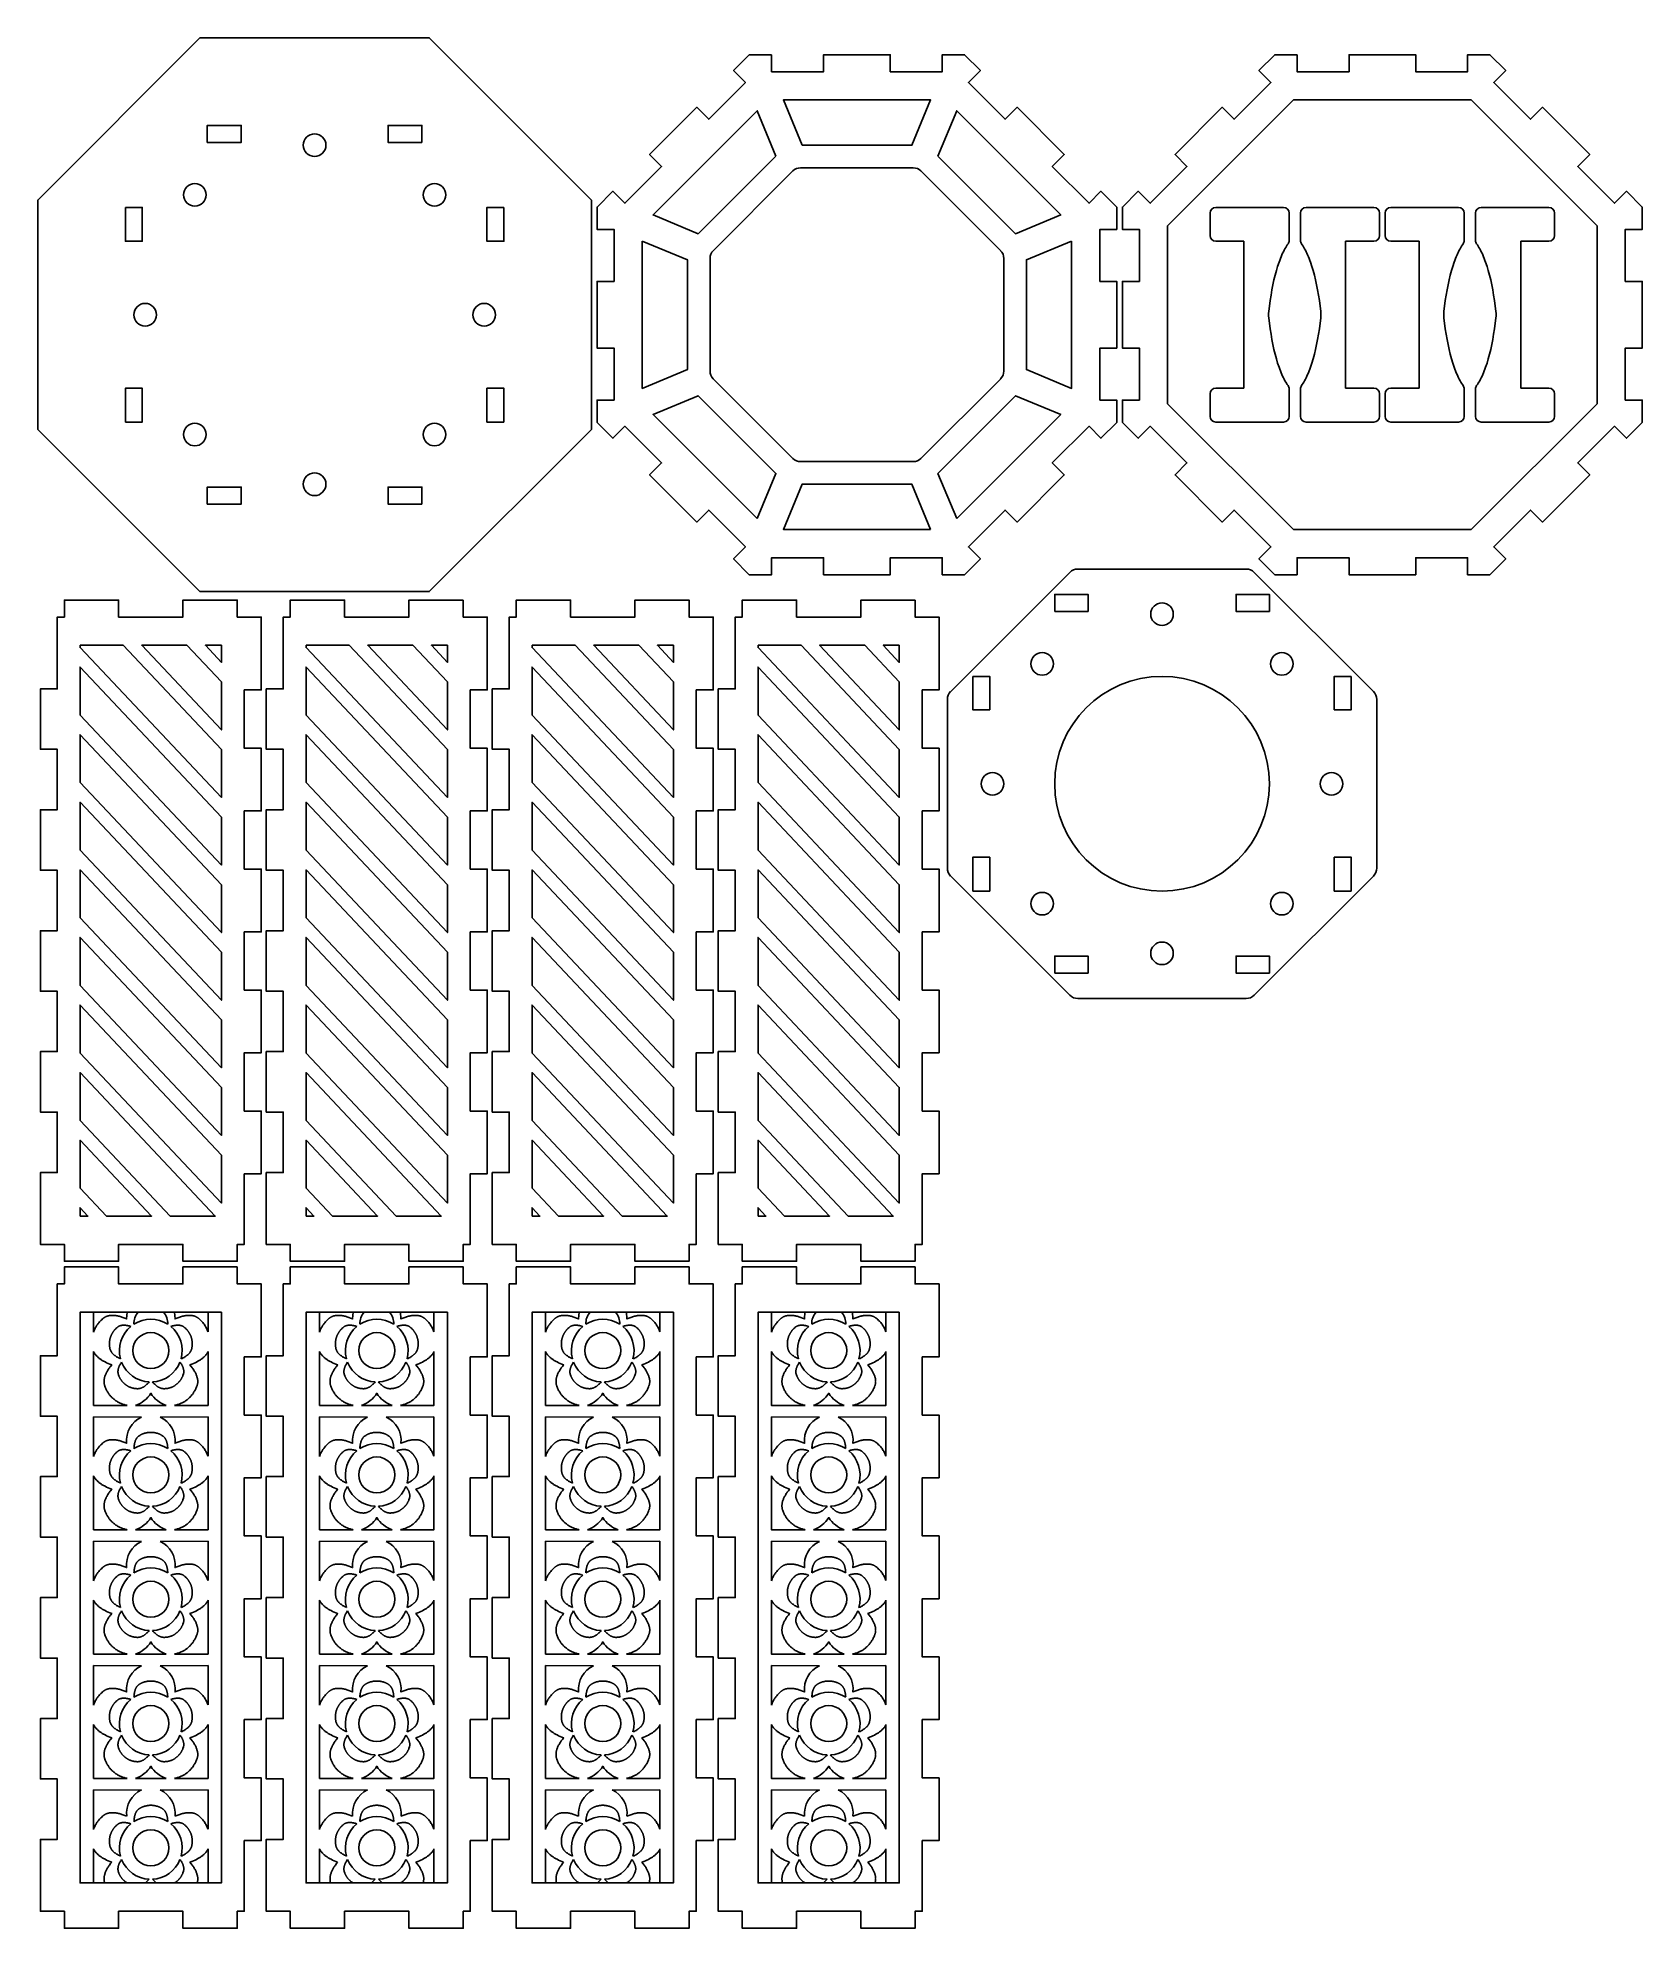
# Model space of a CAD drawing. Extents: x -150 to 134, y -158 to 176.
import ezdxf

# ---------------------------------------------------------------- set-up
doc = ezdxf.new("R2010")
doc.units = 0
doc.layers.add('CANDLE_BASE', color=14, linetype='CONTINUOUS')
doc.layers.add('CANDLE_OUTLINE', color=7, linetype='CONTINUOUS')

msp = doc.modelspace()

# ---------------------------------------------------------------- linework, layer by layer
at = {"layer": 'CANDLE_BASE'}
for p, q in [((-16.33, 152.44), (-30.44, 138.33)), ((4.97, 153), (-14.97, 153)), ((20.44, 138.33), (6.33, 152.44)), ((57.5, 141), (57.5, 145)), ((58.5, 146), (63.5, 146)), ((63.5, 146), (70.5, 146)), ((71.5, 145), (71.5, 140.14)), ((73.5, 140.14), (73.5, 145)), ((74.5, 146), (81.5, 146)), ((81.5, 146), (86.5, 146)), ((87.5, 145), (87.5, 141)), ((88.5, 141), (88.5, 145)), ((89.5, 146), (94.5, 146)), ((94.5, 146), (101.5, 146)), ((102.5, 145), (102.5, 140.14)), ((104.5, 140.14), (104.5, 145)), ((105.5, 146), (112.5, 146)), ((112.5, 146), (117.5, 146)), ((118.5, 145), (118.5, 141)), ((63.5, 140), (58.5, 140)), ((63.5, 127), (63.5, 140)), ((86.5, 140), (81.5, 140)), ((81.5, 140), (81.5, 127)), ((94.5, 140), (89.5, 140)), ((94.5, 127), (94.5, 140)), ((117.5, 140), (112.5, 140)), ((112.5, 140), (112.5, 127)), ((-31, 136.97), (-31, 117.03)), ((21, 117.03), (21, 136.97)), ((63.5, 114), (63.5, 127)), ((81.5, 127), (81.5, 114)), ((94.5, 114), (94.5, 127)), ((112.5, 127), (112.5, 114)), ((-30.44, 115.67), (-16.33, 101.56)), ((6.33, 101.56), (20.44, 115.67)), ((58.5, 114), (63.5, 114)), ((71.5, 113.86), (71.5, 109)), ((73.5, 109), (73.5, 113.86)), ((81.5, 114), (86.5, 114)), ((89.5, 114), (94.5, 114)), ((102.5, 113.86), (102.5, 109)), ((104.5, 109), (104.5, 113.86)), ((112.5, 114), (117.5, 114)), ((57.5, 109), (57.5, 113)), ((87.5, 113), (87.5, 109)), ((88.5, 109), (88.5, 113)), ((118.5, 113), (118.5, 109)), ((63.5, 108), (58.5, 108)), ((70.5, 108), (63.5, 108)), ((81.5, 108), (74.5, 108)), ((86.5, 108), (81.5, 108)), ((94.5, 108), (89.5, 108)), ((101.5, 108), (94.5, 108)), ((112.5, 108), (105.5, 108)), ((117.5, 108), (112.5, 108)), ((-14.97, 101), (4.97, 101)), ((-140.13, -53.01), (-140.13, -49.5)), ((-119.87, -52.95), (-119.87, -49.5)), ((-100.13, -53.01), (-100.13, -49.5)), ((-79.87, -52.95), (-79.87, -49.5)), ((-60.13, -53.01), (-60.13, -49.5)), ((-39.87, -52.95), (-39.87, -49.5)), ((-20.13, -53.01), (-20.13, -49.5)), ((0.13, -52.95), (0.13, -49.5)), ((-127.25, -65.99), (-132.72, -65.99)), ((-87.25, -65.99), (-92.72, -65.99)), ((-47.25, -65.99), (-52.72, -65.99)), ((-7.25, -65.99), (-12.72, -65.99)), ((-140.13, -75.01), (-140.13, -68.01)), ((-140.13, -68.01), (-131.65, -68.05)), ((-128.33, -68.05), (-119.87, -68.01)), ((-119.87, -68.01), (-119.87, -74.95)), ((-100.13, -75.01), (-100.13, -68.01)), ((-100.13, -68.01), (-91.65, -68.05)), ((-88.33, -68.05), (-79.87, -68.01)), ((-79.87, -68.01), (-79.87, -74.95)), ((-60.13, -75.01), (-60.13, -68.01)), ((-60.13, -68.01), (-51.65, -68.05)), ((-48.33, -68.05), (-39.87, -68.01)), ((-39.87, -68.01), (-39.87, -74.95)), ((-20.13, -75.01), (-20.13, -68.01)), ((-20.13, -68.01), (-11.65, -68.05)), ((-8.33, -68.05), (0.13, -68.01)), ((0.13, -68.01), (0.13, -74.95)), ((-140.13, -90.01), (-131.65, -90.05)), ((-140.13, -97.01), (-140.13, -90.01)), ((-132.72, -87.99), (-127.25, -87.99)), ((-128.33, -90.05), (-119.87, -90.01)), ((-119.87, -90.01), (-119.87, -96.95)), ((-100.13, -90.01), (-91.65, -90.05)), ((-100.13, -97.01), (-100.13, -90.01)), ((-92.72, -87.99), (-87.25, -87.99)), ((-88.33, -90.05), (-79.87, -90.01)), ((-79.87, -90.01), (-79.87, -96.95)), ((-60.13, -90.01), (-51.65, -90.05)), ((-60.13, -97.01), (-60.13, -90.01)), ((-52.72, -87.99), (-47.25, -87.99)), ((-48.33, -90.05), (-39.87, -90.01)), ((-39.87, -90.01), (-39.87, -96.95)), ((-20.13, -90.01), (-11.65, -90.05)), ((-20.13, -97.01), (-20.13, -90.01)), ((-12.72, -87.99), (-7.25, -87.99)), ((-8.33, -90.05), (0.13, -90.01)), ((0.13, -90.01), (0.13, -96.95)), ((-127.25, -109.99), (-132.72, -109.99)), ((-87.25, -109.99), (-92.72, -109.99)), ((-47.25, -109.99), (-52.72, -109.99)), ((-7.25, -109.99), (-12.72, -109.99)), ((-140.13, -119.01), (-140.13, -112.01)), ((-140.13, -112.01), (-131.65, -112.05)), ((-128.33, -112.05), (-119.87, -112.01)), ((-119.87, -112.01), (-119.87, -118.95)), ((-100.13, -119.01), (-100.13, -112.01)), ((-100.13, -112.01), (-91.65, -112.05)), ((-88.33, -112.05), (-79.87, -112.01)), ((-79.87, -112.01), (-79.87, -118.95)), ((-60.13, -119.01), (-60.13, -112.01)), ((-60.13, -112.01), (-51.65, -112.05)), ((-48.33, -112.05), (-39.87, -112.01)), ((-39.87, -112.01), (-39.87, -118.95)), ((-20.13, -119.01), (-20.13, -112.01)), ((-20.13, -112.01), (-11.65, -112.05)), ((-8.33, -112.05), (0.13, -112.01)), ((0.13, -112.01), (0.13, -118.95)), ((-132.72, -131.99), (-127.25, -131.99)), ((-92.72, -131.99), (-87.25, -131.99)), ((-52.72, -131.99), (-47.25, -131.99)), ((-12.72, -131.99), (-7.25, -131.99)), ((-140.13, -141.01), (-140.13, -134.01)), ((-140.13, -134.01), (-131.65, -134.05)), ((-128.33, -134.05), (-119.87, -134.01)), ((-119.87, -134.01), (-119.87, -140.95)), ((-100.13, -141.01), (-100.13, -134.01)), ((-100.13, -134.01), (-91.65, -134.05)), ((-88.33, -134.05), (-79.87, -134.01)), ((-79.87, -134.01), (-79.87, -140.95)), ((-60.13, -141.01), (-60.13, -134.01)), ((-60.13, -134.01), (-51.65, -134.05)), ((-48.33, -134.05), (-39.87, -134.01)), ((-39.87, -134.01), (-39.87, -140.95)), ((-20.13, -141.01), (-20.13, -134.01)), ((-20.13, -134.01), (-11.65, -134.05)), ((-8.33, -134.05), (0.13, -134.01)), ((0.13, -134.01), (0.13, -140.95)), ((-140.13, -150.5), (-140.13, -144.43)), ((-119.87, -144.48), (-119.87, -150.5)), ((-100.13, -150.5), (-100.13, -144.43)), ((-79.87, -144.48), (-79.87, -150.5)), ((-60.13, -150.5), (-60.13, -144.43)), ((-39.87, -144.48), (-39.87, -150.5)), ((-20.13, -150.5), (-20.13, -144.43)), ((0.13, -144.48), (0.13, -150.5)), ((-130.95, -150.5), (-130.28, -149.84)), ((-129.7, -149.84), (-129.03, -150.5)), ((-90.95, -150.5), (-90.28, -149.84)), ((-89.7, -149.84), (-89.03, -150.5)), ((-50.95, -150.5), (-50.28, -149.84)), ((-49.7, -149.84), (-49.03, -150.5)), ((-10.95, -150.5), (-10.28, -149.84)), ((-9.7, -149.84), (-9.03, -150.5))]:
    msp.add_line(p, q, dxfattribs=at)
for points in [[(-14.72, 157), (4.72, 157), (8.03, 165), (-18.03, 165), (-14.72, 157)], [(72.26, 165), (50, 142.74), (50, 111.26), (72.26, 89), (103.74, 89), (126, 111.26), (126, 142.74), (103.74, 165), (72.26, 165)], [(-19.34, 155.08), (-33.08, 141.34), (-41.08, 144.66), (-22.66, 163.08), (-19.34, 155.08)], [(9.34, 155.08), (23.08, 141.34), (31.08, 144.66), (12.66, 163.08), (9.34, 155.08)], [(-120, 157.5), (-114, 157.5), (-114, 160.5), (-120, 160.5), (-120, 157.5)], [(-82, 157.5), (-88, 157.5), (-88, 160.5), (-82, 160.5), (-82, 157.5)], [(-134.5, 146), (-134.5, 140), (-131.5, 140), (-131.5, 146), (-134.5, 146)], [(-67.5, 146), (-67.5, 140), (-70.5, 140), (-70.5, 146), (-67.5, 146)], [(-43, 140.03), (-43, 113.97), (-35, 117.28), (-35, 136.72), (-43, 140.03)], [(33, 140.03), (33, 113.97), (25, 117.28), (25, 136.72), (33, 140.03)], [(71.31, 139.55), (71.17, 139.35), (71.03, 139.14), (70.89, 138.91), (70.75, 138.67), (70.62, 138.42), (70.48, 138.15), (70.35, 137.87), (70.22, 137.58), (70.09, 137.27), (69.96, 136.95), (69.83, 136.62), (69.71, 136.28), (69.47, 135.56), (69.24, 134.8), (69.03, 134), (68.82, 133.16), (68.63, 132.28), (68.46, 131.38), (68.3, 130.45), (68.15, 129.5), (67.9, 127.55)], [(77.1, 127.55), (76.85, 129.5), (76.7, 130.45), (76.54, 131.38), (76.37, 132.28), (76.18, 133.16), (75.97, 134), (75.76, 134.8), (75.53, 135.56), (75.29, 136.28), (75.17, 136.62), (75.04, 136.95), (74.91, 137.27), (74.78, 137.58), (74.65, 137.87), (74.52, 138.15), (74.38, 138.42), (74.25, 138.67), (74.11, 138.91), (73.97, 139.14), (73.83, 139.35), (73.69, 139.55)], [(102.31, 139.55), (102.17, 139.35), (102.03, 139.14), (101.89, 138.91), (101.75, 138.67), (101.62, 138.42), (101.48, 138.15), (101.35, 137.87), (101.22, 137.58), (101.09, 137.27), (100.96, 136.95), (100.83, 136.62), (100.71, 136.28), (100.47, 135.56), (100.24, 134.8), (100.03, 134), (99.82, 133.16), (99.63, 132.28), (99.46, 131.38), (99.3, 130.45), (99.15, 129.5), (98.9, 127.55)], [(108.1, 127.55), (107.85, 129.5), (107.7, 130.45), (107.54, 131.38), (107.37, 132.28), (107.18, 133.16), (106.97, 134), (106.76, 134.8), (106.53, 135.56), (106.29, 136.28), (106.17, 136.62), (106.04, 136.95), (105.91, 137.27), (105.78, 137.58), (105.65, 137.87), (105.52, 138.15), (105.38, 138.42), (105.25, 138.67), (105.11, 138.91), (104.97, 139.14), (104.83, 139.35), (104.69, 139.55)], [(67.9, 126.45), (68.15, 124.5), (68.3, 123.55), (68.46, 122.62), (68.63, 121.72), (68.82, 120.84), (69.03, 120), (69.24, 119.2), (69.47, 118.44), (69.71, 117.72), (69.83, 117.38), (69.96, 117.05), (70.09, 116.73), (70.22, 116.42), (70.35, 116.13), (70.48, 115.85), (70.62, 115.58), (70.75, 115.33), (70.89, 115.09), (71.03, 114.86), (71.17, 114.65), (71.31, 114.45)], [(73.69, 114.45), (73.83, 114.65), (73.97, 114.86), (74.11, 115.09), (74.25, 115.33), (74.38, 115.58), (74.52, 115.85), (74.65, 116.13), (74.78, 116.42), (74.91, 116.73), (75.04, 117.05), (75.17, 117.38), (75.29, 117.72), (75.53, 118.44), (75.76, 119.2), (75.97, 120), (76.18, 120.84), (76.37, 121.72), (76.54, 122.62), (76.7, 123.55), (76.85, 124.5), (77.1, 126.45)], [(98.9, 126.45), (99.15, 124.5), (99.3, 123.55), (99.46, 122.62), (99.63, 121.72), (99.82, 120.84), (100.03, 120), (100.24, 119.2), (100.47, 118.44), (100.71, 117.72), (100.83, 117.38), (100.96, 117.05), (101.09, 116.73), (101.22, 116.42), (101.35, 116.13), (101.48, 115.85), (101.62, 115.58), (101.75, 115.33), (101.89, 115.09), (102.03, 114.86), (102.17, 114.65), (102.31, 114.45)], [(104.69, 114.45), (104.83, 114.65), (104.97, 114.86), (105.11, 115.09), (105.25, 115.33), (105.38, 115.58), (105.52, 115.85), (105.65, 116.13), (105.78, 116.42), (105.91, 116.73), (106.04, 117.05), (106.17, 117.38), (106.29, 117.72), (106.53, 118.44), (106.76, 119.2), (106.97, 120), (107.18, 120.84), (107.37, 121.72), (107.54, 122.62), (107.7, 123.55), (107.85, 124.5), (108.1, 126.45)], [(-134.5, 108), (-134.5, 114), (-131.5, 114), (-131.5, 108), (-134.5, 108)], [(-67.5, 108), (-67.5, 114), (-70.5, 114), (-70.5, 108), (-67.5, 108)], [(-22.66, 90.92), (-41.08, 109.34), (-33.08, 112.66), (-19.34, 98.92), (-22.66, 90.92)], [(12.66, 90.92), (31.08, 109.34), (23.08, 112.66), (9.34, 98.92), (12.66, 90.92)], [(-120, 93.5), (-114, 93.5), (-114, 96.5), (-120, 96.5), (-120, 93.5)], [(-82, 93.5), (-88, 93.5), (-88, 96.5), (-82, 96.5), (-82, 93.5)], [(8.03, 89), (-18.03, 89), (-14.72, 97), (4.72, 97), (8.03, 89)], [(30, 74.5), (35.9, 74.5), (35.9, 77.5), (30, 77.5), (30, 74.5)], [(68, 74.5), (62.1, 74.5), (62.1, 77.5), (68, 77.5), (68, 74.5)], [(-142.5, 68.5), (-142.5, 68.11), (-117.5, 41.58), (-117.5, 50.06), (-134.87, 68.5), (-142.5, 68.5)], [(-117.5, 62.02), (-123.6, 68.5), (-131.6, 68.5), (-117.5, 53.54), (-117.5, 62.02)], [(-117.5, 68.5), (-120.33, 68.5), (-117.5, 65.49), (-117.5, 68.5)], [(-102.5, 68.5), (-102.5, 68.11), (-77.5, 41.58), (-77.5, 50.06), (-94.87, 68.5), (-102.5, 68.5)], [(-77.5, 62.02), (-83.6, 68.5), (-91.6, 68.5), (-77.5, 53.54), (-77.5, 62.02)], [(-77.5, 68.5), (-80.33, 68.5), (-77.5, 65.49), (-77.5, 68.5)], [(-62.5, 68.5), (-62.5, 68.11), (-37.5, 41.58), (-37.5, 50.06), (-54.87, 68.5), (-62.5, 68.5)], [(-37.5, 62.02), (-43.6, 68.5), (-51.6, 68.5), (-37.5, 53.54), (-37.5, 62.02)], [(-37.5, 68.5), (-40.33, 68.5), (-37.5, 65.49), (-37.5, 68.5)], [(-22.5, 68.5), (-22.5, 68.11), (2.5, 41.58), (2.5, 50.06), (-14.87, 68.5), (-22.5, 68.5)], [(2.5, 62.02), (-3.6, 68.5), (-11.6, 68.5), (2.5, 53.54), (2.5, 62.02)], [(2.5, 68.5), (-0.33, 68.5), (2.5, 65.49), (2.5, 68.5)], [(-142.5, 56.16), (-117.5, 29.62), (-117.5, 38.1), (-142.5, 64.64), (-142.5, 56.16)], [(-102.5, 56.16), (-77.5, 29.62), (-77.5, 38.1), (-102.5, 64.64), (-102.5, 56.16)], [(-62.5, 56.16), (-37.5, 29.62), (-37.5, 38.1), (-62.5, 64.64), (-62.5, 56.16)], [(-22.5, 56.16), (2.5, 29.62), (2.5, 38.1), (-22.5, 64.64), (-22.5, 56.16)], [(15.5, 63), (15.5, 57.1), (18.5, 57.1), (18.5, 63), (15.5, 63)], [(82.5, 63), (82.5, 57.1), (79.5, 57.1), (79.5, 63), (82.5, 63)], [(-142.5, 44.2), (-117.5, 17.66), (-117.5, 26.14), (-142.5, 52.68), (-142.5, 44.2)], [(-102.5, 44.2), (-77.5, 17.66), (-77.5, 26.14), (-102.5, 52.68), (-102.5, 44.2)], [(-62.5, 44.2), (-37.5, 17.66), (-37.5, 26.14), (-62.5, 52.68), (-62.5, 44.2)], [(-22.5, 44.2), (2.5, 17.66), (2.5, 26.14), (-22.5, 52.68), (-22.5, 44.2)], [(-142.5, 32.24), (-117.5, 5.7), (-117.5, 14.18), (-142.5, 40.72), (-142.5, 32.24)], [(-102.5, 32.24), (-77.5, 5.7), (-77.5, 14.18), (-102.5, 40.72), (-102.5, 32.24)], [(-62.5, 32.24), (-37.5, 5.7), (-37.5, 14.18), (-62.5, 40.72), (-62.5, 32.24)], [(-22.5, 32.24), (2.5, 5.7), (2.5, 14.18), (-22.5, 40.72), (-22.5, 32.24)], [(15.5, 25), (15.5, 31), (18.5, 31), (18.5, 25), (15.5, 25)], [(82.5, 25), (82.5, 31), (79.5, 31), (79.5, 25), (82.5, 25)], [(-142.5, 20.28), (-117.5, -6.26), (-117.5, 2.23), (-142.5, 28.76), (-142.5, 20.28)], [(-102.5, 20.28), (-77.5, -6.26), (-77.5, 2.23), (-102.5, 28.76), (-102.5, 20.28)], [(-62.5, 20.28), (-37.5, -6.26), (-37.5, 2.23), (-62.5, 28.76), (-62.5, 20.28)], [(-22.5, 20.28), (2.5, -6.26), (2.5, 2.23), (-22.5, 28.76), (-22.5, 20.28)], [(-142.5, 8.32), (-117.5, -18.22), (-117.5, -9.73), (-142.5, 16.81), (-142.5, 8.32)], [(-102.5, 8.32), (-77.5, -18.22), (-77.5, -9.73), (-102.5, 16.81), (-102.5, 8.32)], [(-62.5, 8.32), (-37.5, -18.22), (-37.5, -9.73), (-62.5, 16.81), (-62.5, 8.32)], [(-22.5, 8.32), (2.5, -18.22), (2.5, -9.73), (-22.5, 16.81), (-22.5, 8.32)], [(30, 10.5), (35.9, 10.5), (35.9, 13.5), (30, 13.5), (30, 10.5)], [(68, 10.5), (62.1, 10.5), (62.1, 13.5), (68, 13.5), (68, 10.5)], [(-142.5, -3.64), (-117.5, -30.18), (-117.5, -21.69), (-142.5, 4.85), (-142.5, -3.64)], [(-102.5, -3.64), (-77.5, -30.18), (-77.5, -21.69), (-102.5, 4.85), (-102.5, -3.64)], [(-62.5, -3.64), (-37.5, -30.18), (-37.5, -21.69), (-62.5, 4.85), (-62.5, -3.64)], [(-22.5, -3.64), (2.5, -30.18), (2.5, -21.69), (-22.5, 4.85), (-22.5, -3.64)], [(-142.5, -15.6), (-126.58, -32.5), (-118.58, -32.5), (-142.5, -7.11), (-142.5, -15.6)], [(-102.5, -15.6), (-86.58, -32.5), (-78.58, -32.5), (-102.5, -7.11), (-102.5, -15.6)], [(-62.5, -15.6), (-46.58, -32.5), (-38.58, -32.5), (-62.5, -7.11), (-62.5, -15.6)], [(-22.5, -15.6), (-6.58, -32.5), (1.42, -32.5), (-22.5, -7.11), (-22.5, -15.6)], [(-142.5, -27.56), (-137.84, -32.5), (-129.85, -32.5), (-142.5, -19.07), (-142.5, -27.56)], [(-102.5, -27.56), (-97.84, -32.5), (-89.85, -32.5), (-102.5, -19.07), (-102.5, -27.56)], [(-62.5, -27.56), (-57.84, -32.5), (-49.85, -32.5), (-62.5, -19.07), (-62.5, -27.56)], [(-22.5, -27.56), (-17.84, -32.5), (-9.85, -32.5), (-22.5, -19.07), (-22.5, -27.56)], [(-142.5, -32.5), (-141.12, -32.5), (-142.5, -31.03), (-142.5, -32.5)], [(-102.5, -32.5), (-101.12, -32.5), (-102.5, -31.03), (-102.5, -32.5)], [(-62.5, -32.5), (-61.12, -32.5), (-62.5, -31.03), (-62.5, -32.5)], [(-22.5, -32.5), (-21.12, -32.5), (-22.5, -31.03), (-22.5, -32.5)], [(-132.23, -49.5), (-117.5, -49.5), (-117.5, -150.5), (-142.5, -150.5), (-142.5, -49.5), (-134.2, -49.5)], [(-134.2, -49.5), (-117.5, -49.5), (-117.5, -150.5), (-142.5, -150.5), (-142.5, -49.5), (-140.13, -49.5)], [(-134.2, -49.5), (-134.27, -50.68), (-134.62, -50.54), (-134.95, -50.42), (-135.11, -50.37), (-135.27, -50.32), (-135.42, -50.27), (-135.58, -50.23), (-135.73, -50.19), (-135.87, -50.16), (-136.02, -50.14), (-136.16, -50.11), (-136.3, -50.09), (-136.43, -50.08), (-136.56, -50.07), (-136.69, -50.06), (-136.82, -50.06), (-136.88, -50.06), (-136.94, -50.06), (-137.01, -50.07), (-137.07, -50.07), (-137.13, -50.08), (-137.19, -50.08), (-137.24, -50.09), (-137.3, -50.1), (-137.36, -50.11), (-137.42, -50.12), (-137.47, -50.13), (-137.53, -50.14), (-137.58, -50.16), (-137.63, -50.17), (-137.69, -50.19), (-137.74, -50.21), (-137.79, -50.23), (-137.84, -50.25), (-137.89, -50.27), (-137.94, -50.29), (-137.99, -50.31), (-138.04, -50.34), (-138.09, -50.36), (-138.14, -50.39), (-138.18, -50.42), (-138.23, -50.45), (-138.28, -50.48), (-138.32, -50.51), (-138.37, -50.55), (-138.41, -50.58), (-138.55, -50.7), (-138.69, -50.83), (-138.83, -50.96), (-138.96, -51.09), (-139.08, -51.23), (-139.21, -51.37), (-139.32, -51.52), (-139.38, -51.59), (-139.43, -51.67), (-139.49, -51.74), (-139.54, -51.82), (-139.59, -51.9), (-139.64, -51.98), (-139.69, -52.06), (-139.73, -52.14), (-139.78, -52.23), (-139.82, -52.31), (-139.87, -52.4), (-139.91, -52.48), (-139.95, -52.57), (-139.99, -52.65), (-140.02, -52.74), (-140.06, -52.83), (-140.13, -53.01)], [(-125.78, -49.5), (-125.71, -50.68), (-125.36, -50.54), (-125.03, -50.42), (-124.87, -50.37), (-124.71, -50.32), (-124.55, -50.27), (-124.4, -50.23), (-124.25, -50.19), (-124.11, -50.16), (-123.96, -50.14), (-123.82, -50.11), (-123.68, -50.09), (-123.55, -50.08), (-123.42, -50.07), (-123.29, -50.06), (-123.16, -50.06), (-123.1, -50.06), (-123.03, -50.06), (-122.97, -50.07), (-122.91, -50.07), (-122.85, -50.08), (-122.79, -50.08), (-122.73, -50.09), (-122.68, -50.1), (-122.62, -50.11), (-122.56, -50.12), (-122.51, -50.13), (-122.45, -50.14), (-122.4, -50.16), (-122.34, -50.17), (-122.29, -50.19), (-122.24, -50.21), (-122.19, -50.23), (-122.13, -50.25), (-122.08, -50.27), (-122.03, -50.29), (-121.98, -50.31), (-121.94, -50.34), (-121.89, -50.36), (-121.84, -50.39), (-121.79, -50.42), (-121.75, -50.45), (-121.7, -50.48), (-121.66, -50.51), (-121.61, -50.55), (-121.57, -50.58), (-121.43, -50.7), (-121.29, -50.82), (-121.16, -50.95), (-121.03, -51.08), (-120.91, -51.21), (-120.79, -51.35), (-120.67, -51.49), (-120.56, -51.64), (-120.46, -51.79), (-120.36, -51.95), (-120.27, -52.11), (-120.18, -52.27), (-120.09, -52.43), (-120.01, -52.6), (-119.94, -52.78), (-119.87, -52.95)], [(-77.5, -49.5), (-77.5, -150.5), (-102.5, -150.5), (-102.5, -49.5), (-77.5, -49.5)], [(-77.5, -49.5), (-77.5, -150.5), (-102.5, -150.5), (-102.5, -49.5), (-77.5, -49.5)], [(-94.2, -49.5), (-94.27, -50.68), (-94.62, -50.54), (-94.95, -50.42), (-95.11, -50.37), (-95.27, -50.32), (-95.42, -50.27), (-95.58, -50.23), (-95.73, -50.19), (-95.87, -50.16), (-96.02, -50.14), (-96.16, -50.11), (-96.3, -50.09), (-96.43, -50.08), (-96.56, -50.07), (-96.69, -50.06), (-96.82, -50.06), (-96.88, -50.06), (-96.94, -50.06), (-97.01, -50.07), (-97.07, -50.07), (-97.13, -50.08), (-97.19, -50.08), (-97.24, -50.09), (-97.3, -50.1), (-97.36, -50.11), (-97.42, -50.12), (-97.47, -50.13), (-97.53, -50.14), (-97.58, -50.16), (-97.63, -50.17), (-97.69, -50.19), (-97.74, -50.21), (-97.79, -50.23), (-97.84, -50.25), (-97.89, -50.27), (-97.94, -50.29), (-97.99, -50.31), (-98.04, -50.34), (-98.09, -50.36), (-98.14, -50.39), (-98.18, -50.42), (-98.23, -50.45), (-98.28, -50.48), (-98.32, -50.51), (-98.37, -50.55), (-98.41, -50.58), (-98.55, -50.7), (-98.69, -50.83), (-98.83, -50.96), (-98.96, -51.09), (-99.08, -51.23), (-99.21, -51.37), (-99.32, -51.52), (-99.38, -51.59), (-99.43, -51.67), (-99.49, -51.74), (-99.54, -51.82), (-99.59, -51.9), (-99.64, -51.98), (-99.69, -52.06), (-99.73, -52.14), (-99.78, -52.23), (-99.82, -52.31), (-99.87, -52.4), (-99.91, -52.48), (-99.95, -52.57), (-99.99, -52.65), (-100.02, -52.74), (-100.06, -52.83), (-100.13, -53.01)], [(-85.78, -49.5), (-85.71, -50.68), (-85.36, -50.54), (-85.03, -50.42), (-84.87, -50.37), (-84.71, -50.32), (-84.55, -50.27), (-84.4, -50.23), (-84.25, -50.19), (-84.11, -50.16), (-83.96, -50.14), (-83.82, -50.11), (-83.68, -50.09), (-83.55, -50.08), (-83.42, -50.07), (-83.29, -50.06), (-83.16, -50.06), (-83.1, -50.06), (-83.03, -50.06), (-82.97, -50.07), (-82.91, -50.07), (-82.85, -50.08), (-82.79, -50.08), (-82.73, -50.09), (-82.68, -50.1), (-82.62, -50.11), (-82.56, -50.12), (-82.51, -50.13), (-82.45, -50.14), (-82.4, -50.16), (-82.34, -50.17), (-82.29, -50.19), (-82.24, -50.21), (-82.19, -50.23), (-82.13, -50.25), (-82.08, -50.27), (-82.03, -50.29), (-81.98, -50.31), (-81.94, -50.34), (-81.89, -50.36), (-81.84, -50.39), (-81.79, -50.42), (-81.75, -50.45), (-81.7, -50.48), (-81.66, -50.51), (-81.61, -50.55), (-81.57, -50.58), (-81.43, -50.7), (-81.29, -50.82), (-81.16, -50.95), (-81.03, -51.08), (-80.91, -51.21), (-80.79, -51.35), (-80.67, -51.49), (-80.56, -51.64), (-80.46, -51.79), (-80.36, -51.95), (-80.27, -52.11), (-80.18, -52.27), (-80.09, -52.43), (-80.01, -52.6), (-79.94, -52.78), (-79.87, -52.95)], [(-37.5, -49.5), (-37.5, -150.5), (-62.5, -150.5), (-62.5, -49.5), (-37.5, -49.5)], [(-54.2, -49.5), (-54.27, -50.68), (-54.62, -50.54), (-54.95, -50.42), (-55.11, -50.37), (-55.27, -50.32), (-55.42, -50.27), (-55.58, -50.23), (-55.73, -50.19), (-55.87, -50.16), (-56.02, -50.14), (-56.16, -50.11), (-56.3, -50.09), (-56.43, -50.08), (-56.56, -50.07), (-56.69, -50.06), (-56.82, -50.06), (-56.88, -50.06), (-56.94, -50.06), (-57.01, -50.07), (-57.07, -50.07), (-57.13, -50.08), (-57.19, -50.08), (-57.24, -50.09), (-57.3, -50.1), (-57.36, -50.11), (-57.42, -50.12), (-57.47, -50.13), (-57.53, -50.14), (-57.58, -50.16), (-57.63, -50.17), (-57.69, -50.19), (-57.74, -50.21), (-57.79, -50.23), (-57.84, -50.25), (-57.89, -50.27), (-57.94, -50.29), (-57.99, -50.31), (-58.04, -50.34), (-58.09, -50.36), (-58.14, -50.39), (-58.18, -50.42), (-58.23, -50.45), (-58.28, -50.48), (-58.32, -50.51), (-58.37, -50.55), (-58.41, -50.58), (-58.55, -50.7), (-58.69, -50.83), (-58.83, -50.96), (-58.96, -51.09), (-59.08, -51.23), (-59.21, -51.37), (-59.32, -51.52), (-59.38, -51.59), (-59.43, -51.67), (-59.49, -51.74), (-59.54, -51.82), (-59.59, -51.9), (-59.64, -51.98), (-59.69, -52.06), (-59.73, -52.14), (-59.78, -52.23), (-59.82, -52.31), (-59.87, -52.4), (-59.91, -52.48), (-59.95, -52.57), (-59.99, -52.65), (-60.02, -52.74), (-60.06, -52.83), (-60.13, -53.01)], [(-45.78, -49.5), (-45.71, -50.68), (-45.36, -50.54), (-45.03, -50.42), (-44.87, -50.37), (-44.71, -50.32), (-44.55, -50.27), (-44.4, -50.23), (-44.25, -50.19), (-44.11, -50.16), (-43.96, -50.14), (-43.82, -50.11), (-43.68, -50.09), (-43.55, -50.08), (-43.42, -50.07), (-43.29, -50.06), (-43.16, -50.06), (-43.1, -50.06), (-43.03, -50.06), (-42.97, -50.07), (-42.91, -50.07), (-42.85, -50.08), (-42.79, -50.08), (-42.73, -50.09), (-42.68, -50.1), (-42.62, -50.11), (-42.56, -50.12), (-42.51, -50.13), (-42.45, -50.14), (-42.4, -50.16), (-42.34, -50.17), (-42.29, -50.19), (-42.24, -50.21), (-42.19, -50.23), (-42.13, -50.25), (-42.08, -50.27), (-42.03, -50.29), (-41.98, -50.31), (-41.94, -50.34), (-41.89, -50.36), (-41.84, -50.39), (-41.79, -50.42), (-41.75, -50.45), (-41.7, -50.48), (-41.66, -50.51), (-41.61, -50.55), (-41.57, -50.58), (-41.43, -50.7), (-41.29, -50.82), (-41.16, -50.95), (-41.03, -51.08), (-40.91, -51.21), (-40.79, -51.35), (-40.67, -51.49), (-40.56, -51.64), (-40.46, -51.79), (-40.36, -51.95), (-40.27, -52.11), (-40.18, -52.27), (-40.09, -52.43), (-40.01, -52.6), (-39.94, -52.78), (-39.87, -52.95)], [(2.5, -49.5), (2.5, -150.5), (-22.5, -150.5), (-22.5, -49.5), (2.5, -49.5)], [(-14.2, -49.5), (-14.27, -50.68), (-14.62, -50.54), (-14.95, -50.42), (-15.11, -50.37), (-15.27, -50.32), (-15.42, -50.27), (-15.58, -50.23), (-15.73, -50.19), (-15.87, -50.16), (-16.02, -50.14), (-16.16, -50.11), (-16.3, -50.09), (-16.43, -50.08), (-16.56, -50.07), (-16.69, -50.06), (-16.82, -50.06), (-16.88, -50.06), (-16.94, -50.06), (-17.01, -50.07), (-17.07, -50.07), (-17.13, -50.08), (-17.19, -50.08), (-17.24, -50.09), (-17.3, -50.1), (-17.36, -50.11), (-17.42, -50.12), (-17.47, -50.13), (-17.53, -50.14), (-17.58, -50.16), (-17.63, -50.17), (-17.69, -50.19), (-17.74, -50.21), (-17.79, -50.23), (-17.84, -50.25), (-17.89, -50.27), (-17.94, -50.29), (-17.99, -50.31), (-18.04, -50.34), (-18.09, -50.36), (-18.14, -50.39), (-18.18, -50.42), (-18.23, -50.45), (-18.28, -50.48), (-18.32, -50.51), (-18.37, -50.55), (-18.41, -50.58), (-18.55, -50.7), (-18.69, -50.83), (-18.83, -50.96), (-18.96, -51.09), (-19.08, -51.23), (-19.21, -51.37), (-19.32, -51.52), (-19.38, -51.59), (-19.43, -51.67), (-19.49, -51.74), (-19.54, -51.82), (-19.59, -51.9), (-19.64, -51.98), (-19.69, -52.06), (-19.73, -52.14), (-19.78, -52.23), (-19.82, -52.31), (-19.87, -52.4), (-19.91, -52.48), (-19.95, -52.57), (-19.99, -52.65), (-20.02, -52.74), (-20.06, -52.83), (-20.13, -53.01)], [(-5.78, -49.5), (-5.71, -50.68), (-5.36, -50.54), (-5.03, -50.42), (-4.87, -50.37), (-4.71, -50.32), (-4.55, -50.27), (-4.4, -50.23), (-4.25, -50.19), (-4.11, -50.16), (-3.96, -50.14), (-3.82, -50.11), (-3.68, -50.09), (-3.55, -50.08), (-3.42, -50.07), (-3.29, -50.06), (-3.16, -50.06), (-3.1, -50.06), (-3.03, -50.06), (-2.97, -50.07), (-2.91, -50.07), (-2.85, -50.08), (-2.79, -50.08), (-2.73, -50.09), (-2.68, -50.1), (-2.62, -50.11), (-2.56, -50.12), (-2.51, -50.13), (-2.45, -50.14), (-2.4, -50.16), (-2.34, -50.17), (-2.29, -50.19), (-2.24, -50.21), (-2.19, -50.23), (-2.13, -50.25), (-2.08, -50.27), (-2.03, -50.29), (-1.98, -50.31), (-1.94, -50.34), (-1.89, -50.36), (-1.84, -50.39), (-1.79, -50.42), (-1.75, -50.45), (-1.7, -50.48), (-1.66, -50.51), (-1.61, -50.55), (-1.57, -50.58), (-1.43, -50.7), (-1.29, -50.82), (-1.16, -50.95), (-1.03, -51.08), (-0.91, -51.21), (-0.79, -51.35), (-0.67, -51.49), (-0.56, -51.64), (-0.46, -51.79), (-0.36, -51.95), (-0.27, -52.11), (-0.18, -52.27), (-0.09, -52.43), (-0.01, -52.6), (0.06, -52.78), (0.13, -52.95)], [(-133.54, -52.02), (-133.73, -51.97), (-133.83, -51.94), (-133.92, -51.91), (-134.01, -51.89), (-134.1, -51.87), (-134.18, -51.86), (-134.27, -51.84), (-134.35, -51.83), (-134.44, -51.82), (-134.52, -51.81), (-134.6, -51.8), (-134.68, -51.8), (-134.75, -51.8), (-134.83, -51.8), (-134.9, -51.8), (-134.98, -51.8), (-135.05, -51.81), (-135.08, -51.82), (-135.12, -51.82), (-135.15, -51.83), (-135.19, -51.83), (-135.22, -51.84), (-135.25, -51.85), (-135.29, -51.85), (-135.32, -51.86), (-135.35, -51.87), (-135.38, -51.88), (-135.42, -51.89), (-135.45, -51.9), (-135.48, -51.91), (-135.51, -51.93), (-135.54, -51.94), (-135.57, -51.95), (-135.6, -51.97), (-135.63, -51.98), (-135.66, -52), (-135.69, -52.01), (-135.72, -52.03), (-135.74, -52.05), (-135.77, -52.06), (-135.8, -52.08), (-135.83, -52.1), (-135.85, -52.12), (-135.88, -52.14), (-135.91, -52.16), (-136.01, -52.25), (-136.11, -52.34), (-136.21, -52.44), (-136.26, -52.48), (-136.31, -52.53), (-136.35, -52.58), (-136.4, -52.64), (-136.44, -52.69), (-136.49, -52.74), (-136.53, -52.79), (-136.57, -52.85), (-136.61, -52.9), (-136.65, -52.96), (-136.69, -53.02), (-136.73, -53.07), (-136.76, -53.13), (-136.8, -53.19), (-136.83, -53.25), (-136.87, -53.31), (-136.9, -53.37), (-136.93, -53.43), (-136.96, -53.5), (-136.99, -53.56), (-137.02, -53.62), (-137.04, -53.69), (-137.07, -53.75), (-137.09, -53.82), (-137.12, -53.88), (-137.14, -53.95), (-137.16, -54.02), (-137.18, -54.09), (-137.2, -54.15), (-137.22, -54.22), (-137.23, -54.29), (-137.25, -54.36), (-137.26, -54.42), (-137.27, -54.49), (-137.28, -54.56), (-137.29, -54.63), (-137.3, -54.69), (-137.31, -54.76), (-137.31, -54.83), (-137.32, -54.9), (-137.32, -54.96), (-137.32, -55.03), (-137.32, -55.1), (-137.32, -55.17), (-137.32, -55.23), (-137.32, -55.3), (-137.31, -55.37), (-137.31, -55.43), (-137.3, -55.5), (-137.29, -55.56), (-137.28, -55.63), (-137.27, -55.7), (-137.26, -55.76), (-137.25, -55.83), (-137.23, -55.89), (-137.22, -55.96), (-137.2, -56.02), (-137.18, -56.08), (-137.17, -56.12), (-137.16, -56.15), (-137.15, -56.18), (-137.14, -56.21), (-137.13, -56.24), (-137.11, -56.27), (-137.1, -56.3), (-137.09, -56.33), (-137.07, -56.36), (-137.06, -56.39), (-137.04, -56.42), (-137.03, -56.45), (-137.01, -56.48), (-136.99, -56.5), (-136.97, -56.53), (-136.96, -56.56), (-136.92, -56.62), (-136.88, -56.67), (-136.83, -56.73), (-136.79, -56.78), (-136.74, -56.84), (-136.69, -56.89), (-136.63, -56.94), (-136.58, -56.99), (-136.52, -57.05), (-136.46, -57.1), (-136.4, -57.15), (-136.33, -57.19), (-136.26, -57.24), (-136.19, -57.29), (-136.12, -57.34), (-136.05, -57.39), (-135.97, -57.43), (-135.89, -57.48), (-135.72, -57.57), (-135.55, -57.66), (-135.36, -57.75)], [(-124.64, -57.76), (-124.45, -57.67), (-124.27, -57.58), (-124.11, -57.49), (-124.03, -57.44), (-123.95, -57.4), (-123.87, -57.35), (-123.8, -57.3), (-123.73, -57.25), (-123.66, -57.2), (-123.59, -57.15), (-123.53, -57.1), (-123.47, -57.05), (-123.41, -57), (-123.35, -56.95), (-123.3, -56.9), (-123.25, -56.84), (-123.2, -56.79), (-123.15, -56.73), (-123.11, -56.68), (-123.06, -56.62), (-123.03, -56.57), (-123.01, -56.54), (-122.99, -56.51), (-122.97, -56.48), (-122.95, -56.45), (-122.94, -56.42), (-122.92, -56.39), (-122.91, -56.36), (-122.89, -56.33), (-122.88, -56.3), (-122.86, -56.27), (-122.85, -56.24), (-122.84, -56.21), (-122.83, -56.18), (-122.82, -56.15), (-122.81, -56.12), (-122.8, -56.08), (-122.78, -56.02), (-122.76, -55.96), (-122.75, -55.89), (-122.73, -55.83), (-122.72, -55.76), (-122.71, -55.7), (-122.7, -55.63), (-122.69, -55.56), (-122.68, -55.5), (-122.67, -55.43), (-122.67, -55.37), (-122.66, -55.3), (-122.66, -55.23), (-122.66, -55.17), (-122.66, -55.1), (-122.66, -55.03), (-122.66, -54.96), (-122.66, -54.9), (-122.66, -54.83), (-122.67, -54.76), (-122.68, -54.69), (-122.69, -54.63), (-122.69, -54.56), (-122.71, -54.49), (-122.72, -54.42), (-122.73, -54.36), (-122.75, -54.29), (-122.76, -54.22), (-122.78, -54.15), (-122.8, -54.09), (-122.82, -54.02), (-122.84, -53.95), (-122.86, -53.88), (-122.88, -53.82), (-122.91, -53.75), (-122.93, -53.69), (-122.96, -53.62), (-122.99, -53.56), (-123.02, -53.5), (-123.05, -53.43), (-123.08, -53.37), (-123.11, -53.31), (-123.15, -53.25), (-123.18, -53.19), (-123.22, -53.13), (-123.25, -53.07), (-123.29, -53.02), (-123.33, -52.96), (-123.37, -52.9), (-123.41, -52.85), (-123.45, -52.79), (-123.49, -52.74), (-123.54, -52.69), (-123.58, -52.64), (-123.63, -52.58), (-123.67, -52.53), (-123.72, -52.48), (-123.77, -52.44), (-123.87, -52.34), (-123.97, -52.25), (-124.07, -52.16), (-124.1, -52.14), (-124.13, -52.12), (-124.15, -52.1), (-124.18, -52.08), (-124.21, -52.06), (-124.24, -52.05), (-124.26, -52.03), (-124.29, -52.01), (-124.32, -52), (-124.35, -51.98), (-124.38, -51.97), (-124.41, -51.95), (-124.44, -51.94), (-124.47, -51.93), (-124.5, -51.91), (-124.53, -51.9), (-124.57, -51.89), (-124.6, -51.88), (-124.63, -51.87), (-124.66, -51.86), (-124.7, -51.85), (-124.73, -51.85), (-124.76, -51.84), (-124.8, -51.83), (-124.83, -51.83), (-124.87, -51.82), (-124.9, -51.81), (-124.94, -51.81), (-125.01, -51.8), (-125.08, -51.8), (-125.16, -51.8), (-125.23, -51.8), (-125.31, -51.8), (-125.39, -51.8), (-125.47, -51.81), (-125.55, -51.82), (-125.63, -51.83), (-125.72, -51.84), (-125.8, -51.86), (-125.89, -51.88), (-125.98, -51.9), (-126.07, -51.92), (-126.16, -51.94), (-126.26, -51.97), (-126.45, -52.03)], [(-93.54, -52.02), (-93.73, -51.97), (-93.83, -51.94), (-93.92, -51.91), (-94.01, -51.89), (-94.1, -51.87), (-94.18, -51.86), (-94.27, -51.84), (-94.35, -51.83), (-94.44, -51.82), (-94.52, -51.81), (-94.6, -51.8), (-94.68, -51.8), (-94.75, -51.8), (-94.83, -51.8), (-94.9, -51.8), (-94.98, -51.8), (-95.05, -51.81), (-95.08, -51.82), (-95.12, -51.82), (-95.15, -51.83), (-95.19, -51.83), (-95.22, -51.84), (-95.25, -51.85), (-95.29, -51.85), (-95.32, -51.86), (-95.35, -51.87), (-95.38, -51.88), (-95.42, -51.89), (-95.45, -51.9), (-95.48, -51.91), (-95.51, -51.93), (-95.54, -51.94), (-95.57, -51.95), (-95.6, -51.97), (-95.63, -51.98), (-95.66, -52), (-95.69, -52.01), (-95.72, -52.03), (-95.74, -52.05), (-95.77, -52.06), (-95.8, -52.08), (-95.83, -52.1), (-95.85, -52.12), (-95.88, -52.14), (-95.91, -52.16), (-96.01, -52.25), (-96.11, -52.34), (-96.21, -52.44), (-96.26, -52.48), (-96.31, -52.53), (-96.35, -52.58), (-96.4, -52.64), (-96.44, -52.69), (-96.49, -52.74), (-96.53, -52.79), (-96.57, -52.85), (-96.61, -52.9), (-96.65, -52.96), (-96.69, -53.02), (-96.73, -53.07), (-96.76, -53.13), (-96.8, -53.19), (-96.83, -53.25), (-96.87, -53.31), (-96.9, -53.37), (-96.93, -53.43), (-96.96, -53.5), (-96.99, -53.56), (-97.02, -53.62), (-97.04, -53.69), (-97.07, -53.75), (-97.09, -53.82), (-97.12, -53.88), (-97.14, -53.95), (-97.16, -54.02), (-97.18, -54.09), (-97.2, -54.15), (-97.22, -54.22), (-97.23, -54.29), (-97.25, -54.36), (-97.26, -54.42), (-97.27, -54.49), (-97.28, -54.56), (-97.29, -54.63), (-97.3, -54.69), (-97.31, -54.76), (-97.31, -54.83), (-97.32, -54.9), (-97.32, -54.96), (-97.32, -55.03), (-97.32, -55.1), (-97.32, -55.17), (-97.32, -55.23), (-97.32, -55.3), (-97.31, -55.37), (-97.31, -55.43), (-97.3, -55.5), (-97.29, -55.56), (-97.28, -55.63), (-97.27, -55.7), (-97.26, -55.76), (-97.25, -55.83), (-97.23, -55.89), (-97.22, -55.96), (-97.2, -56.02), (-97.18, -56.08), (-97.17, -56.12), (-97.16, -56.15), (-97.15, -56.18), (-97.14, -56.21), (-97.13, -56.24), (-97.11, -56.27), (-97.1, -56.3), (-97.09, -56.33), (-97.07, -56.36), (-97.06, -56.39), (-97.04, -56.42), (-97.03, -56.45), (-97.01, -56.48), (-96.99, -56.5), (-96.97, -56.53), (-96.96, -56.56), (-96.92, -56.62), (-96.88, -56.67), (-96.83, -56.73), (-96.79, -56.78), (-96.74, -56.84), (-96.69, -56.89), (-96.63, -56.94), (-96.58, -56.99), (-96.52, -57.05), (-96.46, -57.1), (-96.4, -57.15), (-96.33, -57.19), (-96.26, -57.24), (-96.19, -57.29), (-96.12, -57.34), (-96.05, -57.39), (-95.97, -57.43), (-95.89, -57.48), (-95.72, -57.57), (-95.55, -57.66), (-95.36, -57.75)], [(-84.64, -57.76), (-84.45, -57.67), (-84.27, -57.58), (-84.11, -57.49), (-84.03, -57.44), (-83.95, -57.4), (-83.87, -57.35), (-83.8, -57.3), (-83.73, -57.25), (-83.66, -57.2), (-83.59, -57.15), (-83.53, -57.1), (-83.47, -57.05), (-83.41, -57), (-83.35, -56.95), (-83.3, -56.9), (-83.25, -56.84), (-83.2, -56.79), (-83.15, -56.73), (-83.11, -56.68), (-83.06, -56.62), (-83.03, -56.57), (-83.01, -56.54), (-82.99, -56.51), (-82.97, -56.48), (-82.95, -56.45), (-82.94, -56.42), (-82.92, -56.39), (-82.91, -56.36), (-82.89, -56.33), (-82.88, -56.3), (-82.86, -56.27), (-82.85, -56.24), (-82.84, -56.21), (-82.83, -56.18), (-82.82, -56.15), (-82.81, -56.12), (-82.8, -56.08), (-82.78, -56.02), (-82.76, -55.96), (-82.75, -55.89), (-82.73, -55.83), (-82.72, -55.76), (-82.71, -55.7), (-82.7, -55.63), (-82.69, -55.56), (-82.68, -55.5), (-82.67, -55.43), (-82.67, -55.37), (-82.66, -55.3), (-82.66, -55.23), (-82.66, -55.17), (-82.66, -55.1), (-82.66, -55.03), (-82.66, -54.96), (-82.66, -54.9), (-82.66, -54.83), (-82.67, -54.76), (-82.68, -54.69), (-82.69, -54.63), (-82.69, -54.56), (-82.71, -54.49), (-82.72, -54.42), (-82.73, -54.36), (-82.75, -54.29), (-82.76, -54.22), (-82.78, -54.15), (-82.8, -54.09), (-82.82, -54.02), (-82.84, -53.95), (-82.86, -53.88), (-82.88, -53.82), (-82.91, -53.75), (-82.93, -53.69), (-82.96, -53.62), (-82.99, -53.56), (-83.02, -53.5), (-83.05, -53.43), (-83.08, -53.37), (-83.11, -53.31), (-83.15, -53.25), (-83.18, -53.19), (-83.22, -53.13), (-83.25, -53.07), (-83.29, -53.02), (-83.33, -52.96), (-83.37, -52.9), (-83.41, -52.85), (-83.45, -52.79), (-83.49, -52.74), (-83.54, -52.69), (-83.58, -52.64), (-83.63, -52.58), (-83.67, -52.53), (-83.72, -52.48), (-83.77, -52.44), (-83.87, -52.34), (-83.97, -52.25), (-84.07, -52.16), (-84.1, -52.14), (-84.13, -52.12), (-84.15, -52.1), (-84.18, -52.08), (-84.21, -52.06), (-84.24, -52.05), (-84.26, -52.03), (-84.29, -52.01), (-84.32, -52), (-84.35, -51.98), (-84.38, -51.97), (-84.41, -51.95), (-84.44, -51.94), (-84.47, -51.93), (-84.5, -51.91), (-84.53, -51.9), (-84.57, -51.89), (-84.6, -51.88), (-84.63, -51.87), (-84.66, -51.86), (-84.7, -51.85), (-84.73, -51.85), (-84.76, -51.84), (-84.8, -51.83), (-84.83, -51.83), (-84.87, -51.82), (-84.9, -51.81), (-84.94, -51.81), (-85.01, -51.8), (-85.08, -51.8), (-85.16, -51.8), (-85.23, -51.8), (-85.31, -51.8), (-85.39, -51.8), (-85.47, -51.81), (-85.55, -51.82), (-85.63, -51.83), (-85.72, -51.84), (-85.8, -51.86), (-85.89, -51.88), (-85.98, -51.9), (-86.07, -51.92), (-86.16, -51.94), (-86.26, -51.97), (-86.45, -52.03)], [(-53.54, -52.02), (-53.73, -51.97), (-53.83, -51.94), (-53.92, -51.91), (-54.01, -51.89), (-54.1, -51.87), (-54.18, -51.86), (-54.27, -51.84), (-54.35, -51.83), (-54.44, -51.82), (-54.52, -51.81), (-54.6, -51.8), (-54.68, -51.8), (-54.75, -51.8), (-54.83, -51.8), (-54.9, -51.8), (-54.98, -51.8), (-55.05, -51.81), (-55.08, -51.82), (-55.12, -51.82), (-55.15, -51.83), (-55.19, -51.83), (-55.22, -51.84), (-55.25, -51.85), (-55.29, -51.85), (-55.32, -51.86), (-55.35, -51.87), (-55.38, -51.88), (-55.42, -51.89), (-55.45, -51.9), (-55.48, -51.91), (-55.51, -51.93), (-55.54, -51.94), (-55.57, -51.95), (-55.6, -51.97), (-55.63, -51.98), (-55.66, -52), (-55.69, -52.01), (-55.72, -52.03), (-55.74, -52.05), (-55.77, -52.06), (-55.8, -52.08), (-55.83, -52.1), (-55.85, -52.12), (-55.88, -52.14), (-55.91, -52.16), (-56.01, -52.25), (-56.11, -52.34), (-56.21, -52.44), (-56.26, -52.48), (-56.31, -52.53), (-56.35, -52.58), (-56.4, -52.64), (-56.44, -52.69), (-56.49, -52.74), (-56.53, -52.79), (-56.57, -52.85), (-56.61, -52.9), (-56.65, -52.96), (-56.69, -53.02), (-56.73, -53.07), (-56.76, -53.13), (-56.8, -53.19), (-56.83, -53.25), (-56.87, -53.31), (-56.9, -53.37), (-56.93, -53.43), (-56.96, -53.5), (-56.99, -53.56), (-57.02, -53.62), (-57.04, -53.69), (-57.07, -53.75), (-57.09, -53.82), (-57.12, -53.88), (-57.14, -53.95), (-57.16, -54.02), (-57.18, -54.09), (-57.2, -54.15), (-57.22, -54.22), (-57.23, -54.29), (-57.25, -54.36), (-57.26, -54.42), (-57.27, -54.49), (-57.28, -54.56), (-57.29, -54.63), (-57.3, -54.69), (-57.31, -54.76), (-57.31, -54.83), (-57.32, -54.9), (-57.32, -54.96), (-57.32, -55.03), (-57.32, -55.1), (-57.32, -55.17), (-57.32, -55.23), (-57.32, -55.3), (-57.31, -55.37), (-57.31, -55.43), (-57.3, -55.5), (-57.29, -55.56), (-57.28, -55.63), (-57.27, -55.7), (-57.26, -55.76), (-57.25, -55.83), (-57.23, -55.89), (-57.22, -55.96), (-57.2, -56.02), (-57.18, -56.08), (-57.17, -56.12), (-57.16, -56.15), (-57.15, -56.18), (-57.14, -56.21), (-57.13, -56.24), (-57.11, -56.27), (-57.1, -56.3), (-57.09, -56.33), (-57.07, -56.36), (-57.06, -56.39), (-57.04, -56.42), (-57.03, -56.45), (-57.01, -56.48), (-56.99, -56.5), (-56.97, -56.53), (-56.96, -56.56), (-56.92, -56.62), (-56.88, -56.67), (-56.83, -56.73), (-56.79, -56.78), (-56.74, -56.84), (-56.69, -56.89), (-56.63, -56.94), (-56.58, -56.99), (-56.52, -57.05), (-56.46, -57.1), (-56.4, -57.15), (-56.33, -57.19), (-56.26, -57.24), (-56.19, -57.29), (-56.12, -57.34), (-56.05, -57.39), (-55.97, -57.43), (-55.89, -57.48), (-55.72, -57.57), (-55.55, -57.66), (-55.36, -57.75)], [(-44.64, -57.76), (-44.45, -57.67), (-44.27, -57.58), (-44.11, -57.49), (-44.03, -57.44), (-43.95, -57.4), (-43.87, -57.35), (-43.8, -57.3), (-43.73, -57.25), (-43.66, -57.2), (-43.59, -57.15), (-43.53, -57.1), (-43.47, -57.05), (-43.41, -57), (-43.35, -56.95), (-43.3, -56.9), (-43.25, -56.84), (-43.2, -56.79), (-43.15, -56.73), (-43.11, -56.68), (-43.06, -56.62), (-43.03, -56.57), (-43.01, -56.54), (-42.99, -56.51), (-42.97, -56.48), (-42.95, -56.45), (-42.94, -56.42), (-42.92, -56.39), (-42.91, -56.36), (-42.89, -56.33), (-42.88, -56.3), (-42.86, -56.27), (-42.85, -56.24), (-42.84, -56.21), (-42.83, -56.18), (-42.82, -56.15), (-42.81, -56.12), (-42.8, -56.08), (-42.78, -56.02), (-42.76, -55.96), (-42.75, -55.89), (-42.73, -55.83), (-42.72, -55.76), (-42.71, -55.7), (-42.7, -55.63), (-42.69, -55.56), (-42.68, -55.5), (-42.67, -55.43), (-42.67, -55.37), (-42.66, -55.3), (-42.66, -55.23), (-42.66, -55.17), (-42.66, -55.1), (-42.66, -55.03), (-42.66, -54.96), (-42.66, -54.9), (-42.66, -54.83), (-42.67, -54.76), (-42.68, -54.69), (-42.69, -54.63), (-42.69, -54.56), (-42.71, -54.49), (-42.72, -54.42), (-42.73, -54.36), (-42.75, -54.29), (-42.76, -54.22), (-42.78, -54.15), (-42.8, -54.09), (-42.82, -54.02), (-42.84, -53.95), (-42.86, -53.88), (-42.88, -53.82), (-42.91, -53.75), (-42.93, -53.69), (-42.96, -53.62), (-42.99, -53.56), (-43.02, -53.5), (-43.05, -53.43), (-43.08, -53.37), (-43.11, -53.31), (-43.15, -53.25), (-43.18, -53.19), (-43.22, -53.13), (-43.25, -53.07), (-43.29, -53.02), (-43.33, -52.96), (-43.37, -52.9), (-43.41, -52.85), (-43.45, -52.79), (-43.49, -52.74), (-43.54, -52.69), (-43.58, -52.64), (-43.63, -52.58), (-43.67, -52.53), (-43.72, -52.48), (-43.77, -52.44), (-43.87, -52.34), (-43.97, -52.25), (-44.07, -52.16), (-44.1, -52.14), (-44.13, -52.12), (-44.15, -52.1), (-44.18, -52.08), (-44.21, -52.06), (-44.24, -52.05), (-44.26, -52.03), (-44.29, -52.01), (-44.32, -52), (-44.35, -51.98), (-44.38, -51.97), (-44.41, -51.95), (-44.44, -51.94), (-44.47, -51.93), (-44.5, -51.91), (-44.53, -51.9), (-44.57, -51.89), (-44.6, -51.88), (-44.63, -51.87), (-44.66, -51.86), (-44.7, -51.85), (-44.73, -51.85), (-44.76, -51.84), (-44.8, -51.83), (-44.83, -51.83), (-44.87, -51.82), (-44.9, -51.81), (-44.94, -51.81), (-45.01, -51.8), (-45.08, -51.8), (-45.16, -51.8), (-45.23, -51.8), (-45.31, -51.8), (-45.39, -51.8), (-45.47, -51.81), (-45.55, -51.82), (-45.63, -51.83), (-45.72, -51.84), (-45.8, -51.86), (-45.89, -51.88), (-45.98, -51.9), (-46.07, -51.92), (-46.16, -51.94), (-46.26, -51.97), (-46.45, -52.03)], [(-13.54, -52.02), (-13.73, -51.97), (-13.83, -51.94), (-13.92, -51.91), (-14.01, -51.89), (-14.1, -51.87), (-14.18, -51.86), (-14.27, -51.84), (-14.35, -51.83), (-14.44, -51.82), (-14.52, -51.81), (-14.6, -51.8), (-14.68, -51.8), (-14.75, -51.8), (-14.83, -51.8), (-14.9, -51.8), (-14.98, -51.8), (-15.05, -51.81), (-15.08, -51.82), (-15.12, -51.82), (-15.15, -51.83), (-15.19, -51.83), (-15.22, -51.84), (-15.25, -51.85), (-15.29, -51.85), (-15.32, -51.86), (-15.35, -51.87), (-15.38, -51.88), (-15.42, -51.89), (-15.45, -51.9), (-15.48, -51.91), (-15.51, -51.93), (-15.54, -51.94), (-15.57, -51.95), (-15.6, -51.97), (-15.63, -51.98), (-15.66, -52), (-15.69, -52.01), (-15.72, -52.03), (-15.74, -52.05), (-15.77, -52.06), (-15.8, -52.08), (-15.83, -52.1), (-15.85, -52.12), (-15.88, -52.14), (-15.91, -52.16), (-16.01, -52.25), (-16.11, -52.34), (-16.21, -52.44), (-16.26, -52.48), (-16.31, -52.53), (-16.35, -52.58), (-16.4, -52.64), (-16.44, -52.69), (-16.49, -52.74), (-16.53, -52.79), (-16.57, -52.85), (-16.61, -52.9), (-16.65, -52.96), (-16.69, -53.02), (-16.73, -53.07), (-16.76, -53.13), (-16.8, -53.19), (-16.83, -53.25), (-16.87, -53.31), (-16.9, -53.37), (-16.93, -53.43), (-16.96, -53.5), (-16.99, -53.56), (-17.02, -53.62), (-17.04, -53.69), (-17.07, -53.75), (-17.09, -53.82), (-17.12, -53.88), (-17.14, -53.95), (-17.16, -54.02), (-17.18, -54.09), (-17.2, -54.15), (-17.22, -54.22), (-17.23, -54.29), (-17.25, -54.36), (-17.26, -54.42), (-17.27, -54.49), (-17.28, -54.56), (-17.29, -54.63), (-17.3, -54.69), (-17.31, -54.76), (-17.31, -54.83), (-17.32, -54.9), (-17.32, -54.96), (-17.32, -55.03), (-17.32, -55.1), (-17.32, -55.17), (-17.32, -55.23), (-17.32, -55.3), (-17.31, -55.37), (-17.31, -55.43), (-17.3, -55.5), (-17.29, -55.56), (-17.28, -55.63), (-17.27, -55.7), (-17.26, -55.76), (-17.25, -55.83), (-17.23, -55.89), (-17.22, -55.96), (-17.2, -56.02), (-17.18, -56.08), (-17.17, -56.12), (-17.16, -56.15), (-17.15, -56.18), (-17.14, -56.21), (-17.13, -56.24), (-17.11, -56.27), (-17.1, -56.3), (-17.09, -56.33), (-17.07, -56.36), (-17.06, -56.39), (-17.04, -56.42), (-17.03, -56.45), (-17.01, -56.48), (-16.99, -56.5), (-16.97, -56.53), (-16.96, -56.56), (-16.92, -56.62), (-16.88, -56.67), (-16.83, -56.73), (-16.79, -56.78), (-16.74, -56.84), (-16.69, -56.89), (-16.63, -56.94), (-16.58, -56.99), (-16.52, -57.05), (-16.46, -57.1), (-16.4, -57.15), (-16.33, -57.19), (-16.26, -57.24), (-16.19, -57.29), (-16.12, -57.34), (-16.05, -57.39), (-15.97, -57.43), (-15.89, -57.48), (-15.72, -57.57), (-15.55, -57.66), (-15.36, -57.75)], [(-4.64, -57.76), (-4.45, -57.67), (-4.27, -57.58), (-4.11, -57.49), (-4.03, -57.44), (-3.95, -57.4), (-3.87, -57.35), (-3.8, -57.3), (-3.73, -57.25), (-3.66, -57.2), (-3.59, -57.15), (-3.53, -57.1), (-3.47, -57.05), (-3.41, -57), (-3.35, -56.95), (-3.3, -56.9), (-3.25, -56.84), (-3.2, -56.79), (-3.15, -56.73), (-3.11, -56.68), (-3.06, -56.62), (-3.03, -56.57), (-3.01, -56.54), (-2.99, -56.51), (-2.97, -56.48), (-2.95, -56.45), (-2.94, -56.42), (-2.92, -56.39), (-2.91, -56.36), (-2.89, -56.33), (-2.88, -56.3), (-2.86, -56.27), (-2.85, -56.24), (-2.84, -56.21), (-2.83, -56.18), (-2.82, -56.15), (-2.81, -56.12), (-2.8, -56.08), (-2.78, -56.02), (-2.76, -55.96), (-2.75, -55.89), (-2.73, -55.83), (-2.72, -55.76), (-2.71, -55.7), (-2.7, -55.63), (-2.69, -55.56), (-2.68, -55.5), (-2.67, -55.43), (-2.67, -55.37), (-2.66, -55.3), (-2.66, -55.23), (-2.66, -55.17), (-2.66, -55.1), (-2.66, -55.03), (-2.66, -54.96), (-2.66, -54.9), (-2.66, -54.83), (-2.67, -54.76), (-2.68, -54.69), (-2.69, -54.63), (-2.69, -54.56), (-2.71, -54.49), (-2.72, -54.42), (-2.73, -54.36), (-2.75, -54.29), (-2.76, -54.22), (-2.78, -54.15), (-2.8, -54.09), (-2.82, -54.02), (-2.84, -53.95), (-2.86, -53.88), (-2.88, -53.82), (-2.91, -53.75), (-2.93, -53.69), (-2.96, -53.62), (-2.99, -53.56), (-3.02, -53.5), (-3.05, -53.43), (-3.08, -53.37), (-3.11, -53.31), (-3.15, -53.25), (-3.18, -53.19), (-3.22, -53.13), (-3.25, -53.07), (-3.29, -53.02), (-3.33, -52.96), (-3.37, -52.9), (-3.41, -52.85), (-3.45, -52.79), (-3.49, -52.74), (-3.54, -52.69), (-3.58, -52.64), (-3.63, -52.58), (-3.67, -52.53), (-3.72, -52.48), (-3.77, -52.44), (-3.87, -52.34), (-3.97, -52.25), (-4.07, -52.16), (-4.1, -52.14), (-4.13, -52.12), (-4.15, -52.1), (-4.18, -52.08), (-4.21, -52.06), (-4.24, -52.05), (-4.26, -52.03), (-4.29, -52.01), (-4.32, -52), (-4.35, -51.98), (-4.38, -51.97), (-4.41, -51.95), (-4.44, -51.94), (-4.47, -51.93), (-4.5, -51.91), (-4.53, -51.9), (-4.57, -51.89), (-4.6, -51.88), (-4.63, -51.87), (-4.66, -51.86), (-4.7, -51.85), (-4.73, -51.85), (-4.76, -51.84), (-4.8, -51.83), (-4.83, -51.83), (-4.87, -51.82), (-4.9, -51.81), (-4.94, -51.81), (-5.01, -51.8), (-5.08, -51.8), (-5.16, -51.8), (-5.23, -51.8), (-5.31, -51.8), (-5.39, -51.8), (-5.47, -51.81), (-5.55, -51.82), (-5.63, -51.83), (-5.72, -51.84), (-5.8, -51.86), (-5.89, -51.88), (-5.98, -51.9), (-6.07, -51.92), (-6.16, -51.94), (-6.26, -51.97), (-6.45, -52.03)], [(-140.13, -56.43), (-140.11, -56.48), (-140.08, -56.52), (-140.06, -56.57), (-140.04, -56.61), (-140.02, -56.66), (-139.99, -56.7), (-139.97, -56.74), (-139.94, -56.79), (-139.91, -56.83), (-139.88, -56.87), (-139.85, -56.92), (-139.82, -56.96), (-139.79, -57), (-139.76, -57.04), (-139.69, -57.12), (-139.62, -57.2), (-139.54, -57.28), (-139.46, -57.36), (-139.38, -57.44), (-139.3, -57.52), (-139.2, -57.59), (-139.11, -57.67), (-139.01, -57.74), (-138.91, -57.82), (-138.8, -57.89), (-138.7, -57.96), (-138.58, -58.03), (-138.46, -58.1), (-138.34, -58.17), (-138.22, -58.24), (-138.09, -58.31), (-137.82, -58.44), (-137.54, -58.57), (-137.23, -58.7), (-136.92, -58.82), (-137.13, -59.09), (-137.23, -59.22), (-137.33, -59.35), (-137.42, -59.48), (-137.5, -59.61), (-137.59, -59.74), (-137.66, -59.87), (-137.73, -59.99), (-137.8, -60.11), (-137.87, -60.24), (-137.92, -60.36), (-137.98, -60.48), (-138.03, -60.6), (-138.07, -60.72), (-138.11, -60.84), (-138.15, -60.95), (-138.17, -61.01), (-138.18, -61.07), (-138.2, -61.13), (-138.21, -61.18), (-138.22, -61.24), (-138.23, -61.3), (-138.24, -61.35), (-138.25, -61.41), (-138.26, -61.47), (-138.26, -61.52), (-138.27, -61.58), (-138.27, -61.64), (-138.27, -61.69), (-138.27, -61.75), (-138.27, -61.8), (-138.27, -61.86), (-138.27, -61.91), (-138.27, -61.97), (-138.26, -62.02), (-138.25, -62.08), (-138.25, -62.13), (-138.24, -62.18), (-138.23, -62.24), (-138.22, -62.29), (-138.21, -62.34), (-138.19, -62.4), (-138.18, -62.45), (-138.16, -62.5), (-138.15, -62.56), (-138.13, -62.61), (-138.06, -62.79), (-138.02, -62.88), (-137.98, -62.97), (-137.94, -63.06), (-137.9, -63.15), (-137.86, -63.24), (-137.81, -63.33), (-137.77, -63.41), (-137.72, -63.5), (-137.67, -63.58), (-137.62, -63.66), (-137.56, -63.74), (-137.51, -63.83), (-137.45, -63.91), (-137.4, -63.99), (-137.34, -64.06), (-137.28, -64.14), (-137.22, -64.22), (-137.15, -64.29), (-137.09, -64.36), (-137.02, -64.44), (-136.95, -64.51), (-136.88, -64.58), (-136.81, -64.65), (-136.74, -64.71), (-136.67, -64.78), (-136.59, -64.84), (-136.52, -64.91), (-136.44, -64.97), (-136.36, -65.03), (-136.28, -65.09), (-136.16, -65.18), (-136.03, -65.26), (-135.91, -65.34), (-135.78, -65.41), (-135.65, -65.48), (-135.52, -65.55), (-135.39, -65.61), (-135.26, -65.67), (-135.13, -65.72), (-134.99, -65.77), (-134.86, -65.82), (-134.72, -65.86), (-134.58, -65.9), (-134.44, -65.93), (-134.3, -65.96), (-134.16, -65.99)], [(-134.16, -65.99), (-140.13, -65.99), (-140.13, -56.43)], [(-125.81, -65.99), (-125.67, -65.96), (-125.53, -65.93), (-125.39, -65.9), (-125.26, -65.86), (-125.12, -65.82), (-124.99, -65.78), (-124.86, -65.73), (-124.73, -65.68), (-124.6, -65.62), (-124.47, -65.56), (-124.35, -65.5), (-124.22, -65.43), (-124.1, -65.36), (-123.98, -65.28), (-123.86, -65.21), (-123.75, -65.12), (-123.66, -65.06), (-123.58, -65), (-123.5, -64.93), (-123.42, -64.87), (-123.34, -64.8), (-123.27, -64.73), (-123.19, -64.66), (-123.12, -64.59), (-123.05, -64.51), (-122.97, -64.44), (-122.91, -64.36), (-122.84, -64.29), (-122.77, -64.21), (-122.71, -64.13), (-122.64, -64.05), (-122.58, -63.96), (-122.52, -63.88), (-122.46, -63.8), (-122.41, -63.71), (-122.35, -63.62), (-122.3, -63.54), (-122.25, -63.45), (-122.2, -63.36), (-122.15, -63.27), (-122.1, -63.17), (-122.05, -63.08), (-122.01, -62.99), (-121.97, -62.89), (-121.89, -62.7), (-121.81, -62.5), (-121.8, -62.46), (-121.78, -62.41), (-121.77, -62.36), (-121.75, -62.31), (-121.74, -62.26), (-121.73, -62.21), (-121.72, -62.16), (-121.71, -62.1), (-121.7, -62.05), (-121.7, -62), (-121.69, -61.95), (-121.69, -61.9), (-121.69, -61.85), (-121.68, -61.79), (-121.68, -61.74), (-121.69, -61.69), (-121.69, -61.64), (-121.69, -61.58), (-121.69, -61.53), (-121.7, -61.48), (-121.71, -61.42), (-121.71, -61.37), (-121.72, -61.31), (-121.73, -61.26), (-121.74, -61.2), (-121.76, -61.15), (-121.77, -61.09), (-121.79, -61.04), (-121.82, -60.92), (-121.85, -60.81), (-121.9, -60.7), (-121.94, -60.58), (-121.99, -60.46), (-122.05, -60.35), (-122.11, -60.23), (-122.17, -60.1), (-122.24, -59.98), (-122.31, -59.86), (-122.39, -59.73), (-122.47, -59.61), (-122.56, -59.48), (-122.65, -59.35), (-122.85, -59.09), (-123.06, -58.82), (-122.75, -58.7), (-122.45, -58.57), (-122.17, -58.45), (-121.91, -58.32), (-121.66, -58.18), (-121.54, -58.12), (-121.42, -58.05), (-121.31, -57.98), (-121.2, -57.91), (-121.09, -57.84), (-120.99, -57.76), (-120.9, -57.69), (-120.8, -57.62), (-120.71, -57.54), (-120.63, -57.47), (-120.54, -57.39), (-120.46, -57.31), (-120.39, -57.24), (-120.32, -57.16), (-120.25, -57.08), (-120.18, -56.99), (-120.15, -56.95), (-120.12, -56.91), (-120.09, -56.87), (-120.07, -56.83), (-120.04, -56.79), (-120.01, -56.74), (-119.99, -56.7), (-119.96, -56.66), (-119.94, -56.61), (-119.92, -56.57), (-119.9, -56.53), (-119.87, -56.48)], [(-119.87, -56.48), (-119.87, -65.99), (-125.81, -65.99)], [(-100.13, -56.43), (-100.11, -56.48), (-100.08, -56.52), (-100.06, -56.57), (-100.04, -56.61), (-100.02, -56.66), (-99.99, -56.7), (-99.97, -56.74), (-99.94, -56.79), (-99.91, -56.83), (-99.88, -56.87), (-99.85, -56.92), (-99.82, -56.96), (-99.79, -57), (-99.76, -57.04), (-99.69, -57.12), (-99.62, -57.2), (-99.54, -57.28), (-99.46, -57.36), (-99.38, -57.44), (-99.3, -57.52), (-99.2, -57.59), (-99.11, -57.67), (-99.01, -57.74), (-98.91, -57.82), (-98.8, -57.89), (-98.7, -57.96), (-98.58, -58.03), (-98.46, -58.1), (-98.34, -58.17), (-98.22, -58.24), (-98.09, -58.31), (-97.82, -58.44), (-97.54, -58.57), (-97.23, -58.7), (-96.92, -58.82), (-97.13, -59.09), (-97.23, -59.22), (-97.33, -59.35), (-97.42, -59.48), (-97.5, -59.61), (-97.59, -59.74), (-97.66, -59.87), (-97.73, -59.99), (-97.8, -60.11), (-97.87, -60.24), (-97.92, -60.36), (-97.98, -60.48), (-98.03, -60.6), (-98.07, -60.72), (-98.11, -60.84), (-98.15, -60.95), (-98.17, -61.01), (-98.18, -61.07), (-98.2, -61.13), (-98.21, -61.18), (-98.22, -61.24), (-98.23, -61.3), (-98.24, -61.35), (-98.25, -61.41), (-98.26, -61.47), (-98.26, -61.52), (-98.27, -61.58), (-98.27, -61.64), (-98.27, -61.69), (-98.27, -61.75), (-98.27, -61.8), (-98.27, -61.86), (-98.27, -61.91), (-98.27, -61.97), (-98.26, -62.02), (-98.25, -62.08), (-98.25, -62.13), (-98.24, -62.18), (-98.23, -62.24), (-98.22, -62.29), (-98.21, -62.34), (-98.19, -62.4), (-98.18, -62.45), (-98.16, -62.5), (-98.15, -62.56), (-98.13, -62.61), (-98.06, -62.79), (-98.02, -62.88), (-97.98, -62.97), (-97.94, -63.06), (-97.9, -63.15), (-97.86, -63.24), (-97.81, -63.33), (-97.77, -63.41), (-97.72, -63.5), (-97.67, -63.58), (-97.62, -63.66), (-97.56, -63.74), (-97.51, -63.83), (-97.45, -63.91), (-97.4, -63.99), (-97.34, -64.06), (-97.28, -64.14), (-97.22, -64.22), (-97.15, -64.29), (-97.09, -64.36), (-97.02, -64.44), (-96.95, -64.51), (-96.88, -64.58), (-96.81, -64.65), (-96.74, -64.71), (-96.67, -64.78), (-96.59, -64.84), (-96.52, -64.91), (-96.44, -64.97), (-96.36, -65.03), (-96.28, -65.09), (-96.16, -65.18), (-96.03, -65.26), (-95.91, -65.34), (-95.78, -65.41), (-95.65, -65.48), (-95.52, -65.55), (-95.39, -65.61), (-95.26, -65.67), (-95.13, -65.72), (-94.99, -65.77), (-94.86, -65.82), (-94.72, -65.86), (-94.58, -65.9), (-94.44, -65.93), (-94.3, -65.96), (-94.16, -65.99)], [(-94.16, -65.99), (-100.13, -65.99), (-100.13, -56.43)], [(-85.81, -65.99), (-85.67, -65.96), (-85.53, -65.93), (-85.39, -65.9), (-85.26, -65.86), (-85.12, -65.82), (-84.99, -65.78), (-84.86, -65.73), (-84.73, -65.68), (-84.6, -65.62), (-84.47, -65.56), (-84.35, -65.5), (-84.22, -65.43), (-84.1, -65.36), (-83.98, -65.28), (-83.86, -65.21), (-83.75, -65.12), (-83.66, -65.06), (-83.58, -65), (-83.5, -64.93), (-83.42, -64.87), (-83.34, -64.8), (-83.27, -64.73), (-83.19, -64.66), (-83.12, -64.59), (-83.05, -64.51), (-82.97, -64.44), (-82.91, -64.36), (-82.84, -64.29), (-82.77, -64.21), (-82.71, -64.13), (-82.64, -64.05), (-82.58, -63.96), (-82.52, -63.88), (-82.46, -63.8), (-82.41, -63.71), (-82.35, -63.62), (-82.3, -63.54), (-82.25, -63.45), (-82.2, -63.36), (-82.15, -63.27), (-82.1, -63.17), (-82.05, -63.08), (-82.01, -62.99), (-81.97, -62.89), (-81.89, -62.7), (-81.81, -62.5), (-81.8, -62.46), (-81.78, -62.41), (-81.77, -62.36), (-81.75, -62.31), (-81.74, -62.26), (-81.73, -62.21), (-81.72, -62.16), (-81.71, -62.1), (-81.7, -62.05), (-81.7, -62), (-81.69, -61.95), (-81.69, -61.9), (-81.69, -61.85), (-81.68, -61.79), (-81.68, -61.74), (-81.69, -61.69), (-81.69, -61.64), (-81.69, -61.58), (-81.69, -61.53), (-81.7, -61.48), (-81.71, -61.42), (-81.71, -61.37), (-81.72, -61.31), (-81.73, -61.26), (-81.74, -61.2), (-81.76, -61.15), (-81.77, -61.09), (-81.79, -61.04), (-81.82, -60.92), (-81.85, -60.81), (-81.9, -60.7), (-81.94, -60.58), (-81.99, -60.46), (-82.05, -60.35), (-82.11, -60.23), (-82.17, -60.1), (-82.24, -59.98), (-82.31, -59.86), (-82.39, -59.73), (-82.47, -59.61), (-82.56, -59.48), (-82.65, -59.35), (-82.85, -59.09), (-83.06, -58.82), (-82.75, -58.7), (-82.45, -58.57), (-82.17, -58.45), (-81.91, -58.32), (-81.66, -58.18), (-81.54, -58.12), (-81.42, -58.05), (-81.31, -57.98), (-81.2, -57.91), (-81.09, -57.84), (-80.99, -57.76), (-80.9, -57.69), (-80.8, -57.62), (-80.71, -57.54), (-80.63, -57.47), (-80.54, -57.39), (-80.46, -57.31), (-80.39, -57.24), (-80.32, -57.16), (-80.25, -57.08), (-80.18, -56.99), (-80.15, -56.95), (-80.12, -56.91), (-80.09, -56.87), (-80.07, -56.83), (-80.04, -56.79), (-80.01, -56.74), (-79.99, -56.7), (-79.96, -56.66), (-79.94, -56.61), (-79.92, -56.57), (-79.9, -56.53), (-79.87, -56.48)], [(-79.87, -56.48), (-79.87, -65.99), (-85.81, -65.99)], [(-60.13, -56.43), (-60.11, -56.48), (-60.08, -56.52), (-60.06, -56.57), (-60.04, -56.61), (-60.02, -56.66), (-59.99, -56.7), (-59.97, -56.74), (-59.94, -56.79), (-59.91, -56.83), (-59.88, -56.87), (-59.85, -56.92), (-59.82, -56.96), (-59.79, -57), (-59.76, -57.04), (-59.69, -57.12), (-59.62, -57.2), (-59.54, -57.28), (-59.46, -57.36), (-59.38, -57.44), (-59.3, -57.52), (-59.2, -57.59), (-59.11, -57.67), (-59.01, -57.74), (-58.91, -57.82), (-58.8, -57.89), (-58.7, -57.96), (-58.58, -58.03), (-58.46, -58.1), (-58.34, -58.17), (-58.22, -58.24), (-58.09, -58.31), (-57.82, -58.44), (-57.54, -58.57), (-57.23, -58.7), (-56.92, -58.82), (-57.13, -59.09), (-57.23, -59.22), (-57.33, -59.35), (-57.42, -59.48), (-57.5, -59.61), (-57.59, -59.74), (-57.66, -59.87), (-57.73, -59.99), (-57.8, -60.11), (-57.87, -60.24), (-57.92, -60.36), (-57.98, -60.48), (-58.03, -60.6), (-58.07, -60.72), (-58.11, -60.84), (-58.15, -60.95), (-58.17, -61.01), (-58.18, -61.07), (-58.2, -61.13), (-58.21, -61.18), (-58.22, -61.24), (-58.23, -61.3), (-58.24, -61.35), (-58.25, -61.41), (-58.26, -61.47), (-58.26, -61.52), (-58.27, -61.58), (-58.27, -61.64), (-58.27, -61.69), (-58.27, -61.75), (-58.27, -61.8), (-58.27, -61.86), (-58.27, -61.91), (-58.27, -61.97), (-58.26, -62.02), (-58.25, -62.08), (-58.25, -62.13), (-58.24, -62.18), (-58.23, -62.24), (-58.22, -62.29), (-58.21, -62.34), (-58.19, -62.4), (-58.18, -62.45), (-58.16, -62.5), (-58.15, -62.56), (-58.13, -62.61), (-58.06, -62.79), (-58.02, -62.88), (-57.98, -62.97), (-57.94, -63.06), (-57.9, -63.15), (-57.86, -63.24), (-57.81, -63.33), (-57.77, -63.41), (-57.72, -63.5), (-57.67, -63.58), (-57.62, -63.66), (-57.56, -63.74), (-57.51, -63.83), (-57.45, -63.91), (-57.4, -63.99), (-57.34, -64.06), (-57.28, -64.14), (-57.22, -64.22), (-57.15, -64.29), (-57.09, -64.36), (-57.02, -64.44), (-56.95, -64.51), (-56.88, -64.58), (-56.81, -64.65), (-56.74, -64.71), (-56.67, -64.78), (-56.59, -64.84), (-56.52, -64.91), (-56.44, -64.97), (-56.36, -65.03), (-56.28, -65.09), (-56.16, -65.18), (-56.03, -65.26), (-55.91, -65.34), (-55.78, -65.41), (-55.65, -65.48), (-55.52, -65.55), (-55.39, -65.61), (-55.26, -65.67), (-55.13, -65.72), (-54.99, -65.77), (-54.86, -65.82), (-54.72, -65.86), (-54.58, -65.9), (-54.44, -65.93), (-54.3, -65.96), (-54.16, -65.99)], [(-54.16, -65.99), (-60.13, -65.99), (-60.13, -56.43)], [(-45.81, -65.99), (-45.67, -65.96), (-45.53, -65.93), (-45.39, -65.9), (-45.26, -65.86), (-45.12, -65.82), (-44.99, -65.78), (-44.86, -65.73), (-44.73, -65.68), (-44.6, -65.62), (-44.47, -65.56), (-44.35, -65.5), (-44.22, -65.43), (-44.1, -65.36), (-43.98, -65.28), (-43.86, -65.21), (-43.75, -65.12), (-43.66, -65.06), (-43.58, -65), (-43.5, -64.93), (-43.42, -64.87), (-43.34, -64.8), (-43.27, -64.73), (-43.19, -64.66), (-43.12, -64.59), (-43.05, -64.51), (-42.97, -64.44), (-42.91, -64.36), (-42.84, -64.29), (-42.77, -64.21), (-42.71, -64.13), (-42.64, -64.05), (-42.58, -63.96), (-42.52, -63.88), (-42.46, -63.8), (-42.41, -63.71), (-42.35, -63.62), (-42.3, -63.54), (-42.25, -63.45), (-42.2, -63.36), (-42.15, -63.27), (-42.1, -63.17), (-42.05, -63.08), (-42.01, -62.99), (-41.97, -62.89), (-41.89, -62.7), (-41.81, -62.5), (-41.8, -62.46), (-41.78, -62.41), (-41.77, -62.36), (-41.75, -62.31), (-41.74, -62.26), (-41.73, -62.21), (-41.72, -62.16), (-41.71, -62.1), (-41.7, -62.05), (-41.7, -62), (-41.69, -61.95), (-41.69, -61.9), (-41.69, -61.85), (-41.68, -61.79), (-41.68, -61.74), (-41.69, -61.69), (-41.69, -61.64), (-41.69, -61.58), (-41.69, -61.53), (-41.7, -61.48), (-41.71, -61.42), (-41.71, -61.37), (-41.72, -61.31), (-41.73, -61.26), (-41.74, -61.2), (-41.76, -61.15), (-41.77, -61.09), (-41.79, -61.04), (-41.82, -60.92), (-41.85, -60.81), (-41.9, -60.7), (-41.94, -60.58), (-41.99, -60.46), (-42.05, -60.35), (-42.11, -60.23), (-42.17, -60.1), (-42.24, -59.98), (-42.31, -59.86), (-42.39, -59.73), (-42.47, -59.61), (-42.56, -59.48), (-42.65, -59.35), (-42.85, -59.09), (-43.06, -58.82), (-42.75, -58.7), (-42.45, -58.57), (-42.17, -58.45), (-41.91, -58.32), (-41.66, -58.18), (-41.54, -58.12), (-41.42, -58.05), (-41.31, -57.98), (-41.2, -57.91), (-41.09, -57.84), (-40.99, -57.76), (-40.9, -57.69), (-40.8, -57.62), (-40.71, -57.54), (-40.63, -57.47), (-40.54, -57.39), (-40.46, -57.31), (-40.39, -57.24), (-40.32, -57.16), (-40.25, -57.08), (-40.18, -56.99), (-40.15, -56.95), (-40.12, -56.91), (-40.09, -56.87), (-40.07, -56.83), (-40.04, -56.79), (-40.01, -56.74), (-39.99, -56.7), (-39.96, -56.66), (-39.94, -56.61), (-39.92, -56.57), (-39.9, -56.53), (-39.87, -56.48)], [(-39.87, -56.48), (-39.87, -65.99), (-45.81, -65.99)], [(-20.13, -56.43), (-20.11, -56.48), (-20.08, -56.52), (-20.06, -56.57), (-20.04, -56.61), (-20.02, -56.66), (-19.99, -56.7), (-19.97, -56.74), (-19.94, -56.79), (-19.91, -56.83), (-19.88, -56.87), (-19.85, -56.92), (-19.82, -56.96), (-19.79, -57), (-19.76, -57.04), (-19.69, -57.12), (-19.62, -57.2), (-19.54, -57.28), (-19.46, -57.36), (-19.38, -57.44), (-19.3, -57.52), (-19.2, -57.59), (-19.11, -57.67), (-19.01, -57.74), (-18.91, -57.82), (-18.8, -57.89), (-18.7, -57.96), (-18.58, -58.03), (-18.46, -58.1), (-18.34, -58.17), (-18.22, -58.24), (-18.09, -58.31), (-17.82, -58.44), (-17.54, -58.57), (-17.23, -58.7), (-16.92, -58.82), (-17.13, -59.09), (-17.23, -59.22), (-17.33, -59.35), (-17.42, -59.48), (-17.5, -59.61), (-17.59, -59.74), (-17.66, -59.87), (-17.73, -59.99), (-17.8, -60.11), (-17.87, -60.24), (-17.92, -60.36), (-17.98, -60.48), (-18.03, -60.6), (-18.07, -60.72), (-18.11, -60.84), (-18.15, -60.95), (-18.17, -61.01), (-18.18, -61.07), (-18.2, -61.13), (-18.21, -61.18), (-18.22, -61.24), (-18.23, -61.3), (-18.24, -61.35), (-18.25, -61.41), (-18.26, -61.47), (-18.26, -61.52), (-18.27, -61.58), (-18.27, -61.64), (-18.27, -61.69), (-18.27, -61.75), (-18.27, -61.8), (-18.27, -61.86), (-18.27, -61.91), (-18.27, -61.97), (-18.26, -62.02), (-18.25, -62.08), (-18.25, -62.13), (-18.24, -62.18), (-18.23, -62.24), (-18.22, -62.29), (-18.21, -62.34), (-18.19, -62.4), (-18.18, -62.45), (-18.16, -62.5), (-18.15, -62.56), (-18.13, -62.61), (-18.06, -62.79), (-18.02, -62.88), (-17.98, -62.97), (-17.94, -63.06), (-17.9, -63.15), (-17.86, -63.24), (-17.81, -63.33), (-17.77, -63.41), (-17.72, -63.5), (-17.67, -63.58), (-17.62, -63.66), (-17.56, -63.74), (-17.51, -63.83), (-17.45, -63.91), (-17.4, -63.99), (-17.34, -64.06), (-17.28, -64.14), (-17.22, -64.22), (-17.15, -64.29), (-17.09, -64.36), (-17.02, -64.44), (-16.95, -64.51), (-16.88, -64.58), (-16.81, -64.65), (-16.74, -64.71), (-16.67, -64.78), (-16.59, -64.84), (-16.52, -64.91), (-16.44, -64.97), (-16.36, -65.03), (-16.28, -65.09), (-16.16, -65.18), (-16.03, -65.26), (-15.91, -65.34), (-15.78, -65.41), (-15.65, -65.48), (-15.52, -65.55), (-15.39, -65.61), (-15.26, -65.67), (-15.13, -65.72), (-14.99, -65.77), (-14.86, -65.82), (-14.72, -65.86), (-14.58, -65.9), (-14.44, -65.93), (-14.3, -65.96), (-14.16, -65.99)], [(-14.16, -65.99), (-20.13, -65.99), (-20.13, -56.43)], [(-5.81, -65.99), (-5.67, -65.96), (-5.53, -65.93), (-5.39, -65.9), (-5.26, -65.86), (-5.12, -65.82), (-4.99, -65.78), (-4.86, -65.73), (-4.73, -65.68), (-4.6, -65.62), (-4.47, -65.56), (-4.35, -65.5), (-4.22, -65.43), (-4.1, -65.36), (-3.98, -65.28), (-3.86, -65.21), (-3.75, -65.12), (-3.66, -65.06), (-3.58, -65), (-3.5, -64.93), (-3.42, -64.87), (-3.34, -64.8), (-3.27, -64.73), (-3.19, -64.66), (-3.12, -64.59), (-3.05, -64.51), (-2.97, -64.44), (-2.91, -64.36), (-2.84, -64.29), (-2.77, -64.21), (-2.71, -64.13), (-2.64, -64.05), (-2.58, -63.96), (-2.52, -63.88), (-2.46, -63.8), (-2.41, -63.71), (-2.35, -63.62), (-2.3, -63.54), (-2.25, -63.45), (-2.2, -63.36), (-2.15, -63.27), (-2.1, -63.17), (-2.05, -63.08), (-2.01, -62.99), (-1.97, -62.89), (-1.89, -62.7), (-1.81, -62.5), (-1.8, -62.46), (-1.78, -62.41), (-1.77, -62.36), (-1.75, -62.31), (-1.74, -62.26), (-1.73, -62.21), (-1.72, -62.16), (-1.71, -62.1), (-1.7, -62.05), (-1.7, -62), (-1.69, -61.95), (-1.69, -61.9), (-1.69, -61.85), (-1.68, -61.79), (-1.68, -61.74), (-1.69, -61.69), (-1.69, -61.64), (-1.69, -61.58), (-1.69, -61.53), (-1.7, -61.48), (-1.71, -61.42), (-1.71, -61.37), (-1.72, -61.31), (-1.73, -61.26), (-1.74, -61.2), (-1.76, -61.15), (-1.77, -61.09), (-1.79, -61.04), (-1.82, -60.92), (-1.85, -60.81), (-1.9, -60.7), (-1.94, -60.58), (-1.99, -60.46), (-2.05, -60.35), (-2.11, -60.23), (-2.17, -60.1), (-2.24, -59.98), (-2.31, -59.86), (-2.39, -59.73), (-2.47, -59.61), (-2.56, -59.48), (-2.65, -59.35), (-2.85, -59.09), (-3.06, -58.82), (-2.75, -58.7), (-2.45, -58.57), (-2.17, -58.45), (-1.91, -58.32), (-1.66, -58.18), (-1.54, -58.12), (-1.42, -58.05), (-1.31, -57.98), (-1.2, -57.91), (-1.09, -57.84), (-0.99, -57.76), (-0.9, -57.69), (-0.8, -57.62), (-0.71, -57.54), (-0.63, -57.47), (-0.54, -57.39), (-0.46, -57.31), (-0.39, -57.24), (-0.32, -57.16), (-0.25, -57.08), (-0.18, -56.99), (-0.15, -56.95), (-0.12, -56.91), (-0.09, -56.87), (-0.07, -56.83), (-0.04, -56.79), (-0.01, -56.74), (0.01, -56.7), (0.04, -56.66), (0.06, -56.61), (0.08, -56.57), (0.1, -56.53), (0.13, -56.48)], [(0.13, -56.48), (0.13, -65.99), (-5.81, -65.99)], [(-135.16, -58.35), (-135.27, -58.5), (-135.32, -58.58), (-135.37, -58.66), (-135.41, -58.74), (-135.45, -58.81), (-135.49, -58.89), (-135.53, -58.96), (-135.57, -59.04), (-135.6, -59.11), (-135.63, -59.18), (-135.66, -59.26), (-135.69, -59.33), (-135.71, -59.4), (-135.73, -59.47), (-135.75, -59.54), (-135.76, -59.61), (-135.78, -59.68), (-135.79, -59.75), (-135.8, -59.82), (-135.8, -59.85), (-135.81, -59.89), (-135.81, -59.92), (-135.81, -59.95), (-135.81, -59.99), (-135.81, -60.02), (-135.81, -60.06), (-135.81, -60.09), (-135.81, -60.12), (-135.81, -60.16), (-135.8, -60.19), (-135.8, -60.22), (-135.8, -60.26), (-135.79, -60.29), (-135.79, -60.32), (-135.78, -60.35), (-135.77, -60.39), (-135.77, -60.42), (-135.76, -60.45), (-135.75, -60.49), (-135.74, -60.52), (-135.73, -60.55), (-135.72, -60.58), (-135.71, -60.61), (-135.66, -60.74), (-135.63, -60.81), (-135.61, -60.87), (-135.58, -60.93), (-135.55, -61), (-135.52, -61.06), (-135.49, -61.12), (-135.45, -61.18), (-135.42, -61.24), (-135.39, -61.3), (-135.35, -61.35), (-135.31, -61.41), (-135.27, -61.47), (-135.23, -61.53), (-135.19, -61.58), (-135.15, -61.64), (-135.11, -61.69), (-135.07, -61.74), (-135.02, -61.8), (-134.98, -61.85), (-134.93, -61.9), (-134.88, -61.95), (-134.83, -62), (-134.78, -62.05), (-134.73, -62.09), (-134.68, -62.14), (-134.63, -62.18), (-134.58, -62.23), (-134.52, -62.27), (-134.47, -62.32), (-134.41, -62.36), (-134.35, -62.4), (-134.29, -62.44), (-134.24, -62.48), (-134.18, -62.51), (-134.12, -62.55), (-134.06, -62.58), (-134, -62.62), (-133.94, -62.65), (-133.87, -62.68), (-133.81, -62.71), (-133.75, -62.74), (-133.69, -62.77), (-133.62, -62.79), (-133.56, -62.82), (-133.5, -62.84), (-133.43, -62.86), (-133.37, -62.88), (-133.3, -62.9), (-133.24, -62.92), (-133.17, -62.94), (-133.11, -62.95), (-133.04, -62.97), (-132.97, -62.98), (-132.91, -62.99), (-132.84, -63), (-132.78, -63.01), (-132.71, -63.02), (-132.64, -63.02), (-132.57, -63.03), (-132.51, -63.03), (-132.44, -63.04), (-132.37, -63.04), (-132.34, -63.04), (-132.3, -63.04), (-132.27, -63.04), (-132.24, -63.04), (-132.2, -63.03), (-132.17, -63.03), (-132.14, -63.03), (-132.1, -63.02), (-132.07, -63.02), (-132.04, -63.01), (-132, -63.01), (-131.97, -63), (-131.94, -62.99), (-131.9, -62.99), (-131.84, -62.97), (-131.77, -62.95), (-131.7, -62.93), (-131.64, -62.9), (-131.57, -62.88), (-131.51, -62.85), (-131.44, -62.82), (-131.38, -62.78), (-131.31, -62.75), (-131.25, -62.71), (-131.18, -62.67), (-131.12, -62.62), (-131.05, -62.58), (-130.99, -62.53), (-130.93, -62.48), (-130.86, -62.43), (-130.8, -62.37), (-130.73, -62.31), (-130.67, -62.25), (-130.6, -62.19), (-130.54, -62.13), (-130.41, -61.99), (-130.28, -61.84)], [(-129.7, -61.84), (-129.57, -61.99), (-129.44, -62.13), (-129.38, -62.19), (-129.31, -62.25), (-129.25, -62.31), (-129.18, -62.37), (-129.12, -62.42), (-129.05, -62.48), (-128.99, -62.53), (-128.92, -62.58), (-128.86, -62.62), (-128.79, -62.67), (-128.73, -62.71), (-128.67, -62.74), (-128.6, -62.78), (-128.54, -62.82), (-128.47, -62.85), (-128.4, -62.88), (-128.34, -62.9), (-128.27, -62.93), (-128.21, -62.95), (-128.14, -62.97), (-128.08, -62.99), (-128.04, -62.99), (-128.01, -63), (-127.98, -63.01), (-127.94, -63.01), (-127.91, -63.02), (-127.88, -63.02), (-127.84, -63.03), (-127.81, -63.03), (-127.78, -63.03), (-127.74, -63.04), (-127.71, -63.04), (-127.67, -63.04), (-127.64, -63.04), (-127.61, -63.04), (-127.54, -63.04), (-127.47, -63.03), (-127.4, -63.03), (-127.34, -63.03), (-127.27, -63.02), (-127.2, -63.01), (-127.14, -63), (-127.07, -62.99), (-127.01, -62.98), (-126.94, -62.97), (-126.88, -62.95), (-126.81, -62.94), (-126.75, -62.92), (-126.68, -62.91), (-126.62, -62.89), (-126.55, -62.87), (-126.49, -62.85), (-126.43, -62.82), (-126.37, -62.8), (-126.3, -62.77), (-126.24, -62.75), (-126.18, -62.72), (-126.12, -62.69), (-126.06, -62.66), (-126, -62.63), (-125.94, -62.6), (-125.88, -62.57), (-125.83, -62.53), (-125.77, -62.5), (-125.71, -62.46), (-125.66, -62.42), (-125.6, -62.38), (-125.54, -62.34), (-125.49, -62.29), (-125.43, -62.25), (-125.37, -62.2), (-125.32, -62.15), (-125.26, -62.1), (-125.21, -62.06), (-125.16, -62), (-125.11, -61.95), (-125.06, -61.9), (-125.01, -61.85), (-124.96, -61.79), (-124.92, -61.74), (-124.87, -61.68), (-124.83, -61.62), (-124.78, -61.57), (-124.74, -61.51), (-124.7, -61.45), (-124.66, -61.39), (-124.62, -61.33), (-124.58, -61.27), (-124.55, -61.2), (-124.51, -61.14), (-124.48, -61.08), (-124.44, -61.01), (-124.41, -60.95), (-124.38, -60.88), (-124.35, -60.81), (-124.3, -60.68), (-124.24, -60.54), (-124.23, -60.51), (-124.22, -60.48), (-124.21, -60.45), (-124.21, -60.42), (-124.2, -60.39), (-124.19, -60.36), (-124.18, -60.33), (-124.18, -60.3), (-124.17, -60.26), (-124.17, -60.23), (-124.16, -60.2), (-124.16, -60.17), (-124.16, -60.14), (-124.16, -60.11), (-124.15, -60.07), (-124.15, -60.04), (-124.15, -60.01), (-124.15, -59.98), (-124.15, -59.94), (-124.16, -59.91), (-124.16, -59.88), (-124.16, -59.85), (-124.16, -59.81), (-124.17, -59.78), (-124.18, -59.71), (-124.19, -59.65), (-124.21, -59.58), (-124.22, -59.51), (-124.24, -59.44), (-124.27, -59.37), (-124.29, -59.3), (-124.32, -59.23), (-124.35, -59.16), (-124.38, -59.09), (-124.41, -59.01), (-124.45, -58.94), (-124.49, -58.87), (-124.53, -58.79), (-124.58, -58.72), (-124.62, -58.64), (-124.67, -58.56), (-124.72, -58.48), (-124.83, -58.33)], [(-95.16, -58.35), (-95.27, -58.5), (-95.32, -58.58), (-95.37, -58.66), (-95.41, -58.74), (-95.45, -58.81), (-95.49, -58.89), (-95.53, -58.96), (-95.57, -59.04), (-95.6, -59.11), (-95.63, -59.18), (-95.66, -59.26), (-95.69, -59.33), (-95.71, -59.4), (-95.73, -59.47), (-95.75, -59.54), (-95.76, -59.61), (-95.78, -59.68), (-95.79, -59.75), (-95.8, -59.82), (-95.8, -59.85), (-95.81, -59.89), (-95.81, -59.92), (-95.81, -59.95), (-95.81, -59.99), (-95.81, -60.02), (-95.81, -60.06), (-95.81, -60.09), (-95.81, -60.12), (-95.81, -60.16), (-95.8, -60.19), (-95.8, -60.22), (-95.8, -60.26), (-95.79, -60.29), (-95.79, -60.32), (-95.78, -60.35), (-95.77, -60.39), (-95.77, -60.42), (-95.76, -60.45), (-95.75, -60.49), (-95.74, -60.52), (-95.73, -60.55), (-95.72, -60.58), (-95.71, -60.61), (-95.66, -60.74), (-95.63, -60.81), (-95.61, -60.87), (-95.58, -60.93), (-95.55, -61), (-95.52, -61.06), (-95.49, -61.12), (-95.45, -61.18), (-95.42, -61.24), (-95.39, -61.3), (-95.35, -61.35), (-95.31, -61.41), (-95.27, -61.47), (-95.23, -61.53), (-95.19, -61.58), (-95.15, -61.64), (-95.11, -61.69), (-95.07, -61.74), (-95.02, -61.8), (-94.98, -61.85), (-94.93, -61.9), (-94.88, -61.95), (-94.83, -62), (-94.78, -62.05), (-94.73, -62.09), (-94.68, -62.14), (-94.63, -62.18), (-94.58, -62.23), (-94.52, -62.27), (-94.47, -62.32), (-94.41, -62.36), (-94.35, -62.4), (-94.29, -62.44), (-94.24, -62.48), (-94.18, -62.51), (-94.12, -62.55), (-94.06, -62.58), (-94, -62.62), (-93.94, -62.65), (-93.87, -62.68), (-93.81, -62.71), (-93.75, -62.74), (-93.69, -62.77), (-93.62, -62.79), (-93.56, -62.82), (-93.5, -62.84), (-93.43, -62.86), (-93.37, -62.88), (-93.3, -62.9), (-93.24, -62.92), (-93.17, -62.94), (-93.11, -62.95), (-93.04, -62.97), (-92.97, -62.98), (-92.91, -62.99), (-92.84, -63), (-92.78, -63.01), (-92.71, -63.02), (-92.64, -63.02), (-92.57, -63.03), (-92.51, -63.03), (-92.44, -63.04), (-92.37, -63.04), (-92.34, -63.04), (-92.3, -63.04), (-92.27, -63.04), (-92.24, -63.04), (-92.2, -63.03), (-92.17, -63.03), (-92.14, -63.03), (-92.1, -63.02), (-92.07, -63.02), (-92.04, -63.01), (-92, -63.01), (-91.97, -63), (-91.94, -62.99), (-91.9, -62.99), (-91.84, -62.97), (-91.77, -62.95), (-91.7, -62.93), (-91.64, -62.9), (-91.57, -62.88), (-91.51, -62.85), (-91.44, -62.82), (-91.38, -62.78), (-91.31, -62.75), (-91.25, -62.71), (-91.18, -62.67), (-91.12, -62.62), (-91.05, -62.58), (-90.99, -62.53), (-90.93, -62.48), (-90.86, -62.43), (-90.8, -62.37), (-90.73, -62.31), (-90.67, -62.25), (-90.6, -62.19), (-90.54, -62.13), (-90.41, -61.99), (-90.28, -61.84)], [(-89.7, -61.84), (-89.57, -61.99), (-89.44, -62.13), (-89.38, -62.19), (-89.31, -62.25), (-89.25, -62.31), (-89.18, -62.37), (-89.12, -62.42), (-89.05, -62.48), (-88.99, -62.53), (-88.92, -62.58), (-88.86, -62.62), (-88.79, -62.67), (-88.73, -62.71), (-88.67, -62.74), (-88.6, -62.78), (-88.54, -62.82), (-88.47, -62.85), (-88.4, -62.88), (-88.34, -62.9), (-88.27, -62.93), (-88.21, -62.95), (-88.14, -62.97), (-88.08, -62.99), (-88.04, -62.99), (-88.01, -63), (-87.98, -63.01), (-87.94, -63.01), (-87.91, -63.02), (-87.88, -63.02), (-87.84, -63.03), (-87.81, -63.03), (-87.78, -63.03), (-87.74, -63.04), (-87.71, -63.04), (-87.67, -63.04), (-87.64, -63.04), (-87.61, -63.04), (-87.54, -63.04), (-87.47, -63.03), (-87.4, -63.03), (-87.34, -63.03), (-87.27, -63.02), (-87.2, -63.01), (-87.14, -63), (-87.07, -62.99), (-87.01, -62.98), (-86.94, -62.97), (-86.88, -62.95), (-86.81, -62.94), (-86.75, -62.92), (-86.68, -62.91), (-86.62, -62.89), (-86.55, -62.87), (-86.49, -62.85), (-86.43, -62.82), (-86.37, -62.8), (-86.3, -62.77), (-86.24, -62.75), (-86.18, -62.72), (-86.12, -62.69), (-86.06, -62.66), (-86, -62.63), (-85.94, -62.6), (-85.88, -62.57), (-85.83, -62.53), (-85.77, -62.5), (-85.71, -62.46), (-85.66, -62.42), (-85.6, -62.38), (-85.54, -62.34), (-85.49, -62.29), (-85.43, -62.25), (-85.37, -62.2), (-85.32, -62.15), (-85.26, -62.1), (-85.21, -62.06), (-85.16, -62), (-85.11, -61.95), (-85.06, -61.9), (-85.01, -61.85), (-84.96, -61.79), (-84.92, -61.74), (-84.87, -61.68), (-84.83, -61.62), (-84.78, -61.57), (-84.74, -61.51), (-84.7, -61.45), (-84.66, -61.39), (-84.62, -61.33), (-84.58, -61.27), (-84.55, -61.2), (-84.51, -61.14), (-84.48, -61.08), (-84.44, -61.01), (-84.41, -60.95), (-84.38, -60.88), (-84.35, -60.81), (-84.3, -60.68), (-84.24, -60.54), (-84.23, -60.51), (-84.22, -60.48), (-84.21, -60.45), (-84.21, -60.42), (-84.2, -60.39), (-84.19, -60.36), (-84.18, -60.33), (-84.18, -60.3), (-84.17, -60.26), (-84.17, -60.23), (-84.16, -60.2), (-84.16, -60.17), (-84.16, -60.14), (-84.16, -60.11), (-84.15, -60.07), (-84.15, -60.04), (-84.15, -60.01), (-84.15, -59.98), (-84.15, -59.94), (-84.16, -59.91), (-84.16, -59.88), (-84.16, -59.85), (-84.16, -59.81), (-84.17, -59.78), (-84.18, -59.71), (-84.19, -59.65), (-84.21, -59.58), (-84.22, -59.51), (-84.24, -59.44), (-84.27, -59.37), (-84.29, -59.3), (-84.32, -59.23), (-84.35, -59.16), (-84.38, -59.09), (-84.41, -59.01), (-84.45, -58.94), (-84.49, -58.87), (-84.53, -58.79), (-84.58, -58.72), (-84.62, -58.64), (-84.67, -58.56), (-84.72, -58.48), (-84.83, -58.33)], [(-55.16, -58.35), (-55.27, -58.5), (-55.32, -58.58), (-55.37, -58.66), (-55.41, -58.74), (-55.45, -58.81), (-55.49, -58.89), (-55.53, -58.96), (-55.57, -59.04), (-55.6, -59.11), (-55.63, -59.18), (-55.66, -59.26), (-55.69, -59.33), (-55.71, -59.4), (-55.73, -59.47), (-55.75, -59.54), (-55.76, -59.61), (-55.78, -59.68), (-55.79, -59.75), (-55.8, -59.82), (-55.8, -59.85), (-55.81, -59.89), (-55.81, -59.92), (-55.81, -59.95), (-55.81, -59.99), (-55.81, -60.02), (-55.81, -60.06), (-55.81, -60.09), (-55.81, -60.12), (-55.81, -60.16), (-55.8, -60.19), (-55.8, -60.22), (-55.8, -60.26), (-55.79, -60.29), (-55.79, -60.32), (-55.78, -60.35), (-55.77, -60.39), (-55.77, -60.42), (-55.76, -60.45), (-55.75, -60.49), (-55.74, -60.52), (-55.73, -60.55), (-55.72, -60.58), (-55.71, -60.61), (-55.66, -60.74), (-55.63, -60.81), (-55.61, -60.87), (-55.58, -60.93), (-55.55, -61), (-55.52, -61.06), (-55.49, -61.12), (-55.45, -61.18), (-55.42, -61.24), (-55.39, -61.3), (-55.35, -61.35), (-55.31, -61.41), (-55.27, -61.47), (-55.23, -61.53), (-55.19, -61.58), (-55.15, -61.64), (-55.11, -61.69), (-55.07, -61.74), (-55.02, -61.8), (-54.98, -61.85), (-54.93, -61.9), (-54.88, -61.95), (-54.83, -62), (-54.78, -62.05), (-54.73, -62.09), (-54.68, -62.14), (-54.63, -62.18), (-54.58, -62.23), (-54.52, -62.27), (-54.47, -62.32), (-54.41, -62.36), (-54.35, -62.4), (-54.29, -62.44), (-54.24, -62.48), (-54.18, -62.51), (-54.12, -62.55), (-54.06, -62.58), (-54, -62.62), (-53.94, -62.65), (-53.87, -62.68), (-53.81, -62.71), (-53.75, -62.74), (-53.69, -62.77), (-53.62, -62.79), (-53.56, -62.82), (-53.5, -62.84), (-53.43, -62.86), (-53.37, -62.88), (-53.3, -62.9), (-53.24, -62.92), (-53.17, -62.94), (-53.11, -62.95), (-53.04, -62.97), (-52.97, -62.98), (-52.91, -62.99), (-52.84, -63), (-52.78, -63.01), (-52.71, -63.02), (-52.64, -63.02), (-52.57, -63.03), (-52.51, -63.03), (-52.44, -63.04), (-52.37, -63.04), (-52.34, -63.04), (-52.3, -63.04), (-52.27, -63.04), (-52.24, -63.04), (-52.2, -63.03), (-52.17, -63.03), (-52.14, -63.03), (-52.1, -63.02), (-52.07, -63.02), (-52.04, -63.01), (-52, -63.01), (-51.97, -63), (-51.94, -62.99), (-51.9, -62.99), (-51.84, -62.97), (-51.77, -62.95), (-51.7, -62.93), (-51.64, -62.9), (-51.57, -62.88), (-51.51, -62.85), (-51.44, -62.82), (-51.38, -62.78), (-51.31, -62.75), (-51.25, -62.71), (-51.18, -62.67), (-51.12, -62.62), (-51.05, -62.58), (-50.99, -62.53), (-50.93, -62.48), (-50.86, -62.43), (-50.8, -62.37), (-50.73, -62.31), (-50.67, -62.25), (-50.6, -62.19), (-50.54, -62.13), (-50.41, -61.99), (-50.28, -61.84)], [(-49.7, -61.84), (-49.57, -61.99), (-49.44, -62.13), (-49.38, -62.19), (-49.31, -62.25), (-49.25, -62.31), (-49.18, -62.37), (-49.12, -62.42), (-49.05, -62.48), (-48.99, -62.53), (-48.92, -62.58), (-48.86, -62.62), (-48.79, -62.67), (-48.73, -62.71), (-48.67, -62.74), (-48.6, -62.78), (-48.54, -62.82), (-48.47, -62.85), (-48.4, -62.88), (-48.34, -62.9), (-48.27, -62.93), (-48.21, -62.95), (-48.14, -62.97), (-48.08, -62.99), (-48.04, -62.99), (-48.01, -63), (-47.98, -63.01), (-47.94, -63.01), (-47.91, -63.02), (-47.88, -63.02), (-47.84, -63.03), (-47.81, -63.03), (-47.78, -63.03), (-47.74, -63.04), (-47.71, -63.04), (-47.67, -63.04), (-47.64, -63.04), (-47.61, -63.04), (-47.54, -63.04), (-47.47, -63.03), (-47.4, -63.03), (-47.34, -63.03), (-47.27, -63.02), (-47.2, -63.01), (-47.14, -63), (-47.07, -62.99), (-47.01, -62.98), (-46.94, -62.97), (-46.88, -62.95), (-46.81, -62.94), (-46.75, -62.92), (-46.68, -62.91), (-46.62, -62.89), (-46.55, -62.87), (-46.49, -62.85), (-46.43, -62.82), (-46.37, -62.8), (-46.3, -62.77), (-46.24, -62.75), (-46.18, -62.72), (-46.12, -62.69), (-46.06, -62.66), (-46, -62.63), (-45.94, -62.6), (-45.88, -62.57), (-45.83, -62.53), (-45.77, -62.5), (-45.71, -62.46), (-45.66, -62.42), (-45.6, -62.38), (-45.54, -62.34), (-45.49, -62.29), (-45.43, -62.25), (-45.37, -62.2), (-45.32, -62.15), (-45.26, -62.1), (-45.21, -62.06), (-45.16, -62), (-45.11, -61.95), (-45.06, -61.9), (-45.01, -61.85), (-44.96, -61.79), (-44.92, -61.74), (-44.87, -61.68), (-44.83, -61.62), (-44.78, -61.57), (-44.74, -61.51), (-44.7, -61.45), (-44.66, -61.39), (-44.62, -61.33), (-44.58, -61.27), (-44.55, -61.2), (-44.51, -61.14), (-44.48, -61.08), (-44.44, -61.01), (-44.41, -60.95), (-44.38, -60.88), (-44.35, -60.81), (-44.3, -60.68), (-44.24, -60.54), (-44.23, -60.51), (-44.22, -60.48), (-44.21, -60.45), (-44.21, -60.42), (-44.2, -60.39), (-44.19, -60.36), (-44.18, -60.33), (-44.18, -60.3), (-44.17, -60.26), (-44.17, -60.23), (-44.16, -60.2), (-44.16, -60.17), (-44.16, -60.14), (-44.16, -60.11), (-44.15, -60.07), (-44.15, -60.04), (-44.15, -60.01), (-44.15, -59.98), (-44.15, -59.94), (-44.16, -59.91), (-44.16, -59.88), (-44.16, -59.85), (-44.16, -59.81), (-44.17, -59.78), (-44.18, -59.71), (-44.19, -59.65), (-44.21, -59.58), (-44.22, -59.51), (-44.24, -59.44), (-44.27, -59.37), (-44.29, -59.3), (-44.32, -59.23), (-44.35, -59.16), (-44.38, -59.09), (-44.41, -59.01), (-44.45, -58.94), (-44.49, -58.87), (-44.53, -58.79), (-44.58, -58.72), (-44.62, -58.64), (-44.67, -58.56), (-44.72, -58.48), (-44.83, -58.33)], [(-15.16, -58.35), (-15.27, -58.5), (-15.32, -58.58), (-15.37, -58.66), (-15.41, -58.74), (-15.45, -58.81), (-15.49, -58.89), (-15.53, -58.96), (-15.57, -59.04), (-15.6, -59.11), (-15.63, -59.18), (-15.66, -59.26), (-15.69, -59.33), (-15.71, -59.4), (-15.73, -59.47), (-15.75, -59.54), (-15.76, -59.61), (-15.78, -59.68), (-15.79, -59.75), (-15.8, -59.82), (-15.8, -59.85), (-15.81, -59.89), (-15.81, -59.92), (-15.81, -59.95), (-15.81, -59.99), (-15.81, -60.02), (-15.81, -60.06), (-15.81, -60.09), (-15.81, -60.12), (-15.81, -60.16), (-15.8, -60.19), (-15.8, -60.22), (-15.8, -60.26), (-15.79, -60.29), (-15.79, -60.32), (-15.78, -60.35), (-15.77, -60.39), (-15.77, -60.42), (-15.76, -60.45), (-15.75, -60.49), (-15.74, -60.52), (-15.73, -60.55), (-15.72, -60.58), (-15.71, -60.61), (-15.66, -60.74), (-15.63, -60.81), (-15.61, -60.87), (-15.58, -60.93), (-15.55, -61), (-15.52, -61.06), (-15.49, -61.12), (-15.45, -61.18), (-15.42, -61.24), (-15.39, -61.3), (-15.35, -61.35), (-15.31, -61.41), (-15.27, -61.47), (-15.23, -61.53), (-15.19, -61.58), (-15.15, -61.64), (-15.11, -61.69), (-15.07, -61.74), (-15.02, -61.8), (-14.98, -61.85), (-14.93, -61.9), (-14.88, -61.95), (-14.83, -62), (-14.78, -62.05), (-14.73, -62.09), (-14.68, -62.14), (-14.63, -62.18), (-14.58, -62.23), (-14.52, -62.27), (-14.47, -62.32), (-14.41, -62.36), (-14.35, -62.4), (-14.29, -62.44), (-14.24, -62.48), (-14.18, -62.51), (-14.12, -62.55), (-14.06, -62.58), (-14, -62.62), (-13.94, -62.65), (-13.87, -62.68), (-13.81, -62.71), (-13.75, -62.74), (-13.69, -62.77), (-13.62, -62.79), (-13.56, -62.82), (-13.5, -62.84), (-13.43, -62.86), (-13.37, -62.88), (-13.3, -62.9), (-13.24, -62.92), (-13.17, -62.94), (-13.11, -62.95), (-13.04, -62.97), (-12.97, -62.98), (-12.91, -62.99), (-12.84, -63), (-12.78, -63.01), (-12.71, -63.02), (-12.64, -63.02), (-12.57, -63.03), (-12.51, -63.03), (-12.44, -63.04), (-12.37, -63.04), (-12.34, -63.04), (-12.3, -63.04), (-12.27, -63.04), (-12.24, -63.04), (-12.2, -63.03), (-12.17, -63.03), (-12.14, -63.03), (-12.1, -63.02), (-12.07, -63.02), (-12.04, -63.01), (-12, -63.01), (-11.97, -63), (-11.94, -62.99), (-11.9, -62.99), (-11.84, -62.97), (-11.77, -62.95), (-11.7, -62.93), (-11.64, -62.9), (-11.57, -62.88), (-11.51, -62.85), (-11.44, -62.82), (-11.38, -62.78), (-11.31, -62.75), (-11.25, -62.71), (-11.18, -62.67), (-11.12, -62.62), (-11.05, -62.58), (-10.99, -62.53), (-10.93, -62.48), (-10.86, -62.43), (-10.8, -62.37), (-10.73, -62.31), (-10.67, -62.25), (-10.6, -62.19), (-10.54, -62.13), (-10.41, -61.99), (-10.28, -61.84)], [(-9.7, -61.84), (-9.57, -61.99), (-9.44, -62.13), (-9.38, -62.19), (-9.31, -62.25), (-9.25, -62.31), (-9.18, -62.37), (-9.12, -62.42), (-9.05, -62.48), (-8.99, -62.53), (-8.92, -62.58), (-8.86, -62.62), (-8.79, -62.67), (-8.73, -62.71), (-8.67, -62.74), (-8.6, -62.78), (-8.54, -62.82), (-8.47, -62.85), (-8.4, -62.88), (-8.34, -62.9), (-8.27, -62.93), (-8.21, -62.95), (-8.14, -62.97), (-8.08, -62.99), (-8.04, -62.99), (-8.01, -63), (-7.98, -63.01), (-7.94, -63.01), (-7.91, -63.02), (-7.88, -63.02), (-7.84, -63.03), (-7.81, -63.03), (-7.78, -63.03), (-7.74, -63.04), (-7.71, -63.04), (-7.67, -63.04), (-7.64, -63.04), (-7.61, -63.04), (-7.54, -63.04), (-7.47, -63.03), (-7.4, -63.03), (-7.34, -63.03), (-7.27, -63.02), (-7.2, -63.01), (-7.14, -63), (-7.07, -62.99), (-7.01, -62.98), (-6.94, -62.97), (-6.88, -62.95), (-6.81, -62.94), (-6.75, -62.92), (-6.68, -62.91), (-6.62, -62.89), (-6.55, -62.87), (-6.49, -62.85), (-6.43, -62.82), (-6.37, -62.8), (-6.3, -62.77), (-6.24, -62.75), (-6.18, -62.72), (-6.12, -62.69), (-6.06, -62.66), (-6, -62.63), (-5.94, -62.6), (-5.88, -62.57), (-5.83, -62.53), (-5.77, -62.5), (-5.71, -62.46), (-5.66, -62.42), (-5.6, -62.38), (-5.54, -62.34), (-5.49, -62.29), (-5.43, -62.25), (-5.37, -62.2), (-5.32, -62.15), (-5.26, -62.1), (-5.21, -62.06), (-5.16, -62), (-5.11, -61.95), (-5.06, -61.9), (-5.01, -61.85), (-4.96, -61.79), (-4.92, -61.74), (-4.87, -61.68), (-4.83, -61.62), (-4.78, -61.57), (-4.74, -61.51), (-4.7, -61.45), (-4.66, -61.39), (-4.62, -61.33), (-4.58, -61.27), (-4.55, -61.2), (-4.51, -61.14), (-4.48, -61.08), (-4.44, -61.01), (-4.41, -60.95), (-4.38, -60.88), (-4.35, -60.81), (-4.3, -60.68), (-4.24, -60.54), (-4.23, -60.51), (-4.22, -60.48), (-4.21, -60.45), (-4.21, -60.42), (-4.2, -60.39), (-4.19, -60.36), (-4.18, -60.33), (-4.18, -60.3), (-4.17, -60.26), (-4.17, -60.23), (-4.16, -60.2), (-4.16, -60.17), (-4.16, -60.14), (-4.16, -60.11), (-4.15, -60.07), (-4.15, -60.04), (-4.15, -60.01), (-4.15, -59.98), (-4.15, -59.94), (-4.16, -59.91), (-4.16, -59.88), (-4.16, -59.85), (-4.16, -59.81), (-4.17, -59.78), (-4.18, -59.71), (-4.19, -59.65), (-4.21, -59.58), (-4.22, -59.51), (-4.24, -59.44), (-4.27, -59.37), (-4.29, -59.3), (-4.32, -59.23), (-4.35, -59.16), (-4.38, -59.09), (-4.41, -59.01), (-4.45, -58.94), (-4.49, -58.87), (-4.53, -58.79), (-4.58, -58.72), (-4.62, -58.64), (-4.67, -58.56), (-4.72, -58.48), (-4.83, -58.33)], [(-132.99, -73.62), (-132.97, -73.41), (-132.95, -73.21), (-132.94, -73.12), (-132.93, -73.02), (-132.91, -72.93), (-132.9, -72.84), (-132.88, -72.76), (-132.86, -72.67), (-132.84, -72.59), (-132.82, -72.51), (-132.79, -72.43), (-132.77, -72.35), (-132.74, -72.28), (-132.72, -72.21), (-132.69, -72.14), (-132.65, -72.07), (-132.62, -72.01), (-132.59, -71.94), (-132.57, -71.91), (-132.55, -71.88), (-132.53, -71.85), (-132.51, -71.83), (-132.5, -71.8), (-132.48, -71.77), (-132.46, -71.74), (-132.44, -71.71), (-132.41, -71.69), (-132.39, -71.66), (-132.37, -71.64), (-132.35, -71.61), (-132.33, -71.59), (-132.3, -71.57), (-132.28, -71.54), (-132.26, -71.52), (-132.23, -71.5), (-132.21, -71.48), (-132.18, -71.46), (-132.16, -71.44), (-132.13, -71.42), (-132.11, -71.4), (-132.08, -71.38), (-132.05, -71.36), (-131.94, -71.29), (-131.88, -71.26), (-131.82, -71.22), (-131.76, -71.19), (-131.7, -71.16), (-131.64, -71.13), (-131.58, -71.1), (-131.52, -71.07), (-131.46, -71.05), (-131.4, -71.02), (-131.33, -71), (-131.27, -70.97), (-131.21, -70.95), (-131.14, -70.93), (-131.08, -70.91), (-131.01, -70.89), (-130.95, -70.88), (-130.88, -70.86), (-130.81, -70.84), (-130.75, -70.83), (-130.68, -70.82), (-130.61, -70.81), (-130.54, -70.8), (-130.48, -70.79), (-130.41, -70.78), (-130.34, -70.77), (-130.27, -70.77), (-130.2, -70.76), (-130.13, -70.76), (-130.06, -70.76), (-129.99, -70.76), (-129.92, -70.76), (-129.85, -70.76), (-129.78, -70.76), (-129.71, -70.77), (-129.64, -70.77), (-129.57, -70.78), (-129.5, -70.79), (-129.43, -70.8), (-129.37, -70.81), (-129.3, -70.82), (-129.23, -70.83), (-129.16, -70.84), (-129.1, -70.86), (-129.03, -70.88), (-128.97, -70.89), (-128.9, -70.91), (-128.84, -70.93), (-128.77, -70.95), (-128.71, -70.97), (-128.64, -71), (-128.58, -71.02), (-128.52, -71.05), (-128.46, -71.07), (-128.4, -71.1), (-128.34, -71.13), (-128.27, -71.16), (-128.22, -71.19), (-128.16, -71.22), (-128.1, -71.26), (-128.04, -71.29), (-127.93, -71.36), (-127.9, -71.38), (-127.87, -71.4), (-127.85, -71.42), (-127.82, -71.44), (-127.79, -71.46), (-127.77, -71.48), (-127.74, -71.5), (-127.72, -71.52), (-127.7, -71.54), (-127.67, -71.57), (-127.65, -71.59), (-127.63, -71.61), (-127.61, -71.64), (-127.58, -71.66), (-127.56, -71.69), (-127.54, -71.72), (-127.52, -71.74), (-127.5, -71.77), (-127.48, -71.8), (-127.46, -71.83), (-127.44, -71.86), (-127.42, -71.89), (-127.41, -71.92), (-127.39, -71.95), (-127.35, -72.01), (-127.32, -72.08), (-127.29, -72.14), (-127.26, -72.21), (-127.23, -72.29), (-127.21, -72.36), (-127.18, -72.44), (-127.16, -72.51), (-127.14, -72.59), (-127.12, -72.68), (-127.1, -72.76), (-127.08, -72.85), (-127.06, -72.94), (-127.05, -73.03), (-127.03, -73.13), (-127.02, -73.22), (-127, -73.42), (-126.99, -73.63)], [(-92.99, -73.62), (-92.97, -73.41), (-92.95, -73.21), (-92.94, -73.12), (-92.93, -73.02), (-92.91, -72.93), (-92.9, -72.84), (-92.88, -72.76), (-92.86, -72.67), (-92.84, -72.59), (-92.82, -72.51), (-92.79, -72.43), (-92.77, -72.35), (-92.74, -72.28), (-92.72, -72.21), (-92.69, -72.14), (-92.65, -72.07), (-92.62, -72.01), (-92.59, -71.94), (-92.57, -71.91), (-92.55, -71.88), (-92.53, -71.85), (-92.51, -71.83), (-92.5, -71.8), (-92.48, -71.77), (-92.46, -71.74), (-92.44, -71.71), (-92.41, -71.69), (-92.39, -71.66), (-92.37, -71.64), (-92.35, -71.61), (-92.33, -71.59), (-92.3, -71.57), (-92.28, -71.54), (-92.26, -71.52), (-92.23, -71.5), (-92.21, -71.48), (-92.18, -71.46), (-92.16, -71.44), (-92.13, -71.42), (-92.11, -71.4), (-92.08, -71.38), (-92.05, -71.36), (-91.94, -71.29), (-91.88, -71.26), (-91.82, -71.22), (-91.76, -71.19), (-91.7, -71.16), (-91.64, -71.13), (-91.58, -71.1), (-91.52, -71.07), (-91.46, -71.05), (-91.4, -71.02), (-91.33, -71), (-91.27, -70.97), (-91.21, -70.95), (-91.14, -70.93), (-91.08, -70.91), (-91.01, -70.89), (-90.95, -70.88), (-90.88, -70.86), (-90.81, -70.84), (-90.75, -70.83), (-90.68, -70.82), (-90.61, -70.81), (-90.54, -70.8), (-90.48, -70.79), (-90.41, -70.78), (-90.34, -70.77), (-90.27, -70.77), (-90.2, -70.76), (-90.13, -70.76), (-90.06, -70.76), (-89.99, -70.76), (-89.92, -70.76), (-89.85, -70.76), (-89.78, -70.76), (-89.71, -70.77), (-89.64, -70.77), (-89.57, -70.78), (-89.5, -70.79), (-89.43, -70.8), (-89.37, -70.81), (-89.3, -70.82), (-89.23, -70.83), (-89.16, -70.84), (-89.1, -70.86), (-89.03, -70.88), (-88.97, -70.89), (-88.9, -70.91), (-88.84, -70.93), (-88.77, -70.95), (-88.71, -70.97), (-88.64, -71), (-88.58, -71.02), (-88.52, -71.05), (-88.46, -71.07), (-88.4, -71.1), (-88.34, -71.13), (-88.27, -71.16), (-88.22, -71.19), (-88.16, -71.22), (-88.1, -71.26), (-88.04, -71.29), (-87.93, -71.36), (-87.9, -71.38), (-87.87, -71.4), (-87.85, -71.42), (-87.82, -71.44), (-87.79, -71.46), (-87.77, -71.48), (-87.74, -71.5), (-87.72, -71.52), (-87.7, -71.54), (-87.67, -71.57), (-87.65, -71.59), (-87.63, -71.61), (-87.61, -71.64), (-87.58, -71.66), (-87.56, -71.69), (-87.54, -71.72), (-87.52, -71.74), (-87.5, -71.77), (-87.48, -71.8), (-87.46, -71.83), (-87.44, -71.86), (-87.42, -71.89), (-87.41, -71.92), (-87.39, -71.95), (-87.35, -72.01), (-87.32, -72.08), (-87.29, -72.14), (-87.26, -72.21), (-87.23, -72.29), (-87.21, -72.36), (-87.18, -72.44), (-87.16, -72.51), (-87.14, -72.59), (-87.12, -72.68), (-87.1, -72.76), (-87.08, -72.85), (-87.06, -72.94), (-87.05, -73.03), (-87.03, -73.13), (-87.02, -73.22), (-87, -73.42), (-86.99, -73.63)], [(-52.99, -73.62), (-52.97, -73.41), (-52.95, -73.21), (-52.94, -73.12), (-52.93, -73.02), (-52.91, -72.93), (-52.9, -72.84), (-52.88, -72.76), (-52.86, -72.67), (-52.84, -72.59), (-52.82, -72.51), (-52.79, -72.43), (-52.77, -72.35), (-52.74, -72.28), (-52.72, -72.21), (-52.69, -72.14), (-52.65, -72.07), (-52.62, -72.01), (-52.59, -71.94), (-52.57, -71.91), (-52.55, -71.88), (-52.53, -71.85), (-52.51, -71.83), (-52.5, -71.8), (-52.48, -71.77), (-52.46, -71.74), (-52.44, -71.71), (-52.41, -71.69), (-52.39, -71.66), (-52.37, -71.64), (-52.35, -71.61), (-52.33, -71.59), (-52.3, -71.57), (-52.28, -71.54), (-52.26, -71.52), (-52.23, -71.5), (-52.21, -71.48), (-52.18, -71.46), (-52.16, -71.44), (-52.13, -71.42), (-52.11, -71.4), (-52.08, -71.38), (-52.05, -71.36), (-51.94, -71.29), (-51.88, -71.26), (-51.82, -71.22), (-51.76, -71.19), (-51.7, -71.16), (-51.64, -71.13), (-51.58, -71.1), (-51.52, -71.07), (-51.46, -71.05), (-51.4, -71.02), (-51.33, -71), (-51.27, -70.97), (-51.21, -70.95), (-51.14, -70.93), (-51.08, -70.91), (-51.01, -70.89), (-50.95, -70.88), (-50.88, -70.86), (-50.81, -70.84), (-50.75, -70.83), (-50.68, -70.82), (-50.61, -70.81), (-50.54, -70.8), (-50.48, -70.79), (-50.41, -70.78), (-50.34, -70.77), (-50.27, -70.77), (-50.2, -70.76), (-50.13, -70.76), (-50.06, -70.76), (-49.99, -70.76), (-49.92, -70.76), (-49.85, -70.76), (-49.78, -70.76), (-49.71, -70.77), (-49.64, -70.77), (-49.57, -70.78), (-49.5, -70.79), (-49.43, -70.8), (-49.37, -70.81), (-49.3, -70.82), (-49.23, -70.83), (-49.16, -70.84), (-49.1, -70.86), (-49.03, -70.88), (-48.97, -70.89), (-48.9, -70.91), (-48.84, -70.93), (-48.77, -70.95), (-48.71, -70.97), (-48.64, -71), (-48.58, -71.02), (-48.52, -71.05), (-48.46, -71.07), (-48.4, -71.1), (-48.34, -71.13), (-48.27, -71.16), (-48.22, -71.19), (-48.16, -71.22), (-48.1, -71.26), (-48.04, -71.29), (-47.93, -71.36), (-47.9, -71.38), (-47.87, -71.4), (-47.85, -71.42), (-47.82, -71.44), (-47.79, -71.46), (-47.77, -71.48), (-47.74, -71.5), (-47.72, -71.52), (-47.7, -71.54), (-47.67, -71.57), (-47.65, -71.59), (-47.63, -71.61), (-47.61, -71.64), (-47.58, -71.66), (-47.56, -71.69), (-47.54, -71.72), (-47.52, -71.74), (-47.5, -71.77), (-47.48, -71.8), (-47.46, -71.83), (-47.44, -71.86), (-47.42, -71.89), (-47.41, -71.92), (-47.39, -71.95), (-47.35, -72.01), (-47.32, -72.08), (-47.29, -72.14), (-47.26, -72.21), (-47.23, -72.29), (-47.21, -72.36), (-47.18, -72.44), (-47.16, -72.51), (-47.14, -72.59), (-47.12, -72.68), (-47.1, -72.76), (-47.08, -72.85), (-47.06, -72.94), (-47.05, -73.03), (-47.03, -73.13), (-47.02, -73.22), (-47, -73.42), (-46.99, -73.63)], [(-12.99, -73.62), (-12.97, -73.41), (-12.95, -73.21), (-12.94, -73.12), (-12.93, -73.02), (-12.91, -72.93), (-12.9, -72.84), (-12.88, -72.76), (-12.86, -72.67), (-12.84, -72.59), (-12.82, -72.51), (-12.79, -72.43), (-12.77, -72.35), (-12.74, -72.28), (-12.72, -72.21), (-12.69, -72.14), (-12.65, -72.07), (-12.62, -72.01), (-12.59, -71.94), (-12.57, -71.91), (-12.55, -71.88), (-12.53, -71.85), (-12.51, -71.83), (-12.5, -71.8), (-12.48, -71.77), (-12.46, -71.74), (-12.44, -71.71), (-12.41, -71.69), (-12.39, -71.66), (-12.37, -71.64), (-12.35, -71.61), (-12.33, -71.59), (-12.3, -71.57), (-12.28, -71.54), (-12.26, -71.52), (-12.23, -71.5), (-12.21, -71.48), (-12.18, -71.46), (-12.16, -71.44), (-12.13, -71.42), (-12.11, -71.4), (-12.08, -71.38), (-12.05, -71.36), (-11.94, -71.29), (-11.88, -71.26), (-11.82, -71.22), (-11.76, -71.19), (-11.7, -71.16), (-11.64, -71.13), (-11.58, -71.1), (-11.52, -71.07), (-11.46, -71.05), (-11.4, -71.02), (-11.33, -71), (-11.27, -70.97), (-11.21, -70.95), (-11.14, -70.93), (-11.08, -70.91), (-11.01, -70.89), (-10.95, -70.88), (-10.88, -70.86), (-10.81, -70.84), (-10.75, -70.83), (-10.68, -70.82), (-10.61, -70.81), (-10.54, -70.8), (-10.48, -70.79), (-10.41, -70.78), (-10.34, -70.77), (-10.27, -70.77), (-10.2, -70.76), (-10.13, -70.76), (-10.06, -70.76), (-9.99, -70.76), (-9.92, -70.76), (-9.85, -70.76), (-9.78, -70.76), (-9.71, -70.77), (-9.64, -70.77), (-9.57, -70.78), (-9.5, -70.79), (-9.43, -70.8), (-9.37, -70.81), (-9.3, -70.82), (-9.23, -70.83), (-9.16, -70.84), (-9.1, -70.86), (-9.03, -70.88), (-8.97, -70.89), (-8.9, -70.91), (-8.84, -70.93), (-8.77, -70.95), (-8.71, -70.97), (-8.64, -71), (-8.58, -71.02), (-8.52, -71.05), (-8.46, -71.07), (-8.4, -71.1), (-8.34, -71.13), (-8.27, -71.16), (-8.22, -71.19), (-8.16, -71.22), (-8.1, -71.26), (-8.04, -71.29), (-7.93, -71.36), (-7.9, -71.38), (-7.87, -71.4), (-7.85, -71.42), (-7.82, -71.44), (-7.79, -71.46), (-7.77, -71.48), (-7.74, -71.5), (-7.72, -71.52), (-7.7, -71.54), (-7.67, -71.57), (-7.65, -71.59), (-7.63, -71.61), (-7.61, -71.64), (-7.58, -71.66), (-7.56, -71.69), (-7.54, -71.72), (-7.52, -71.74), (-7.5, -71.77), (-7.48, -71.8), (-7.46, -71.83), (-7.44, -71.86), (-7.42, -71.89), (-7.41, -71.92), (-7.39, -71.95), (-7.35, -72.01), (-7.32, -72.08), (-7.29, -72.14), (-7.26, -72.21), (-7.23, -72.29), (-7.21, -72.36), (-7.18, -72.44), (-7.16, -72.51), (-7.14, -72.59), (-7.12, -72.68), (-7.1, -72.76), (-7.08, -72.85), (-7.06, -72.94), (-7.05, -73.03), (-7.03, -73.13), (-7.02, -73.22), (-7, -73.42), (-6.99, -73.63)], [(-135.36, -79.75), (-135.55, -79.66), (-135.72, -79.57), (-135.89, -79.48), (-135.97, -79.43), (-136.05, -79.39), (-136.12, -79.34), (-136.19, -79.29), (-136.26, -79.24), (-136.33, -79.19), (-136.4, -79.15), (-136.46, -79.1), (-136.52, -79.05), (-136.58, -78.99), (-136.63, -78.94), (-136.69, -78.89), (-136.74, -78.84), (-136.79, -78.78), (-136.83, -78.73), (-136.88, -78.67), (-136.92, -78.62), (-136.96, -78.56), (-136.97, -78.53), (-136.99, -78.5), (-137.01, -78.48), (-137.03, -78.45), (-137.04, -78.42), (-137.06, -78.39), (-137.07, -78.36), (-137.09, -78.33), (-137.1, -78.3), (-137.11, -78.27), (-137.13, -78.24), (-137.14, -78.21), (-137.15, -78.18), (-137.16, -78.15), (-137.17, -78.12), (-137.18, -78.08), (-137.2, -78.02), (-137.22, -77.96), (-137.23, -77.89), (-137.25, -77.83), (-137.26, -77.76), (-137.27, -77.7), (-137.28, -77.63), (-137.29, -77.56), (-137.3, -77.5), (-137.31, -77.43), (-137.31, -77.37), (-137.32, -77.3), (-137.32, -77.23), (-137.32, -77.17), (-137.32, -77.1), (-137.32, -77.03), (-137.32, -76.96), (-137.32, -76.9), (-137.31, -76.83), (-137.31, -76.76), (-137.3, -76.69), (-137.29, -76.63), (-137.28, -76.56), (-137.27, -76.49), (-137.26, -76.42), (-137.25, -76.36), (-137.23, -76.29), (-137.22, -76.22), (-137.2, -76.15), (-137.18, -76.09), (-137.16, -76.02), (-137.14, -75.95), (-137.12, -75.88), (-137.09, -75.82), (-137.07, -75.75), (-137.04, -75.69), (-137.02, -75.62), (-136.99, -75.56), (-136.96, -75.5), (-136.93, -75.43), (-136.9, -75.37), (-136.87, -75.31), (-136.83, -75.25), (-136.8, -75.19), (-136.76, -75.13), (-136.73, -75.07), (-136.69, -75.02), (-136.65, -74.96), (-136.61, -74.9), (-136.57, -74.85), (-136.53, -74.79), (-136.49, -74.74), (-136.44, -74.69), (-136.4, -74.64), (-136.35, -74.58), (-136.31, -74.53), (-136.26, -74.48), (-136.21, -74.44), (-136.11, -74.34), (-136.01, -74.25), (-135.91, -74.16), (-135.88, -74.14), (-135.85, -74.12), (-135.83, -74.1), (-135.8, -74.08), (-135.77, -74.06), (-135.74, -74.05), (-135.72, -74.03), (-135.69, -74.01), (-135.66, -74), (-135.63, -73.98), (-135.6, -73.97), (-135.57, -73.95), (-135.54, -73.94), (-135.51, -73.93), (-135.48, -73.91), (-135.45, -73.9), (-135.42, -73.89), (-135.38, -73.88), (-135.35, -73.87), (-135.32, -73.86), (-135.29, -73.85), (-135.25, -73.85), (-135.22, -73.84), (-135.19, -73.83), (-135.15, -73.83), (-135.12, -73.82), (-135.08, -73.82), (-135.05, -73.81), (-134.98, -73.8), (-134.9, -73.8), (-134.83, -73.8), (-134.75, -73.8), (-134.68, -73.8), (-134.6, -73.8), (-134.52, -73.81), (-134.44, -73.82), (-134.35, -73.83), (-134.27, -73.84), (-134.18, -73.86), (-134.1, -73.87), (-134.01, -73.89), (-133.92, -73.91), (-133.83, -73.94), (-133.73, -73.97), (-133.54, -74.02)], [(-126.45, -74.03), (-126.26, -73.97), (-126.16, -73.94), (-126.07, -73.92), (-125.98, -73.9), (-125.89, -73.88), (-125.8, -73.86), (-125.72, -73.84), (-125.63, -73.83), (-125.55, -73.82), (-125.47, -73.81), (-125.39, -73.8), (-125.31, -73.8), (-125.23, -73.8), (-125.16, -73.8), (-125.08, -73.8), (-125.01, -73.8), (-124.94, -73.81), (-124.9, -73.81), (-124.87, -73.82), (-124.83, -73.83), (-124.8, -73.83), (-124.76, -73.84), (-124.73, -73.85), (-124.7, -73.85), (-124.66, -73.86), (-124.63, -73.87), (-124.6, -73.88), (-124.57, -73.89), (-124.53, -73.9), (-124.5, -73.91), (-124.47, -73.93), (-124.44, -73.94), (-124.41, -73.95), (-124.38, -73.97), (-124.35, -73.98), (-124.32, -74), (-124.29, -74.01), (-124.26, -74.03), (-124.24, -74.05), (-124.21, -74.06), (-124.18, -74.08), (-124.15, -74.1), (-124.13, -74.12), (-124.1, -74.14), (-124.07, -74.16), (-123.97, -74.25), (-123.87, -74.34), (-123.77, -74.44), (-123.72, -74.48), (-123.67, -74.53), (-123.63, -74.58), (-123.58, -74.64), (-123.54, -74.69), (-123.49, -74.74), (-123.45, -74.79), (-123.41, -74.85), (-123.37, -74.9), (-123.33, -74.96), (-123.29, -75.02), (-123.25, -75.07), (-123.22, -75.13), (-123.18, -75.19), (-123.15, -75.25), (-123.11, -75.31), (-123.08, -75.37), (-123.05, -75.43), (-123.02, -75.5), (-122.99, -75.56), (-122.96, -75.62), (-122.93, -75.69), (-122.91, -75.75), (-122.88, -75.82), (-122.86, -75.88), (-122.84, -75.95), (-122.82, -76.02), (-122.8, -76.09), (-122.78, -76.15), (-122.76, -76.22), (-122.75, -76.29), (-122.73, -76.36), (-122.72, -76.42), (-122.71, -76.49), (-122.69, -76.56), (-122.69, -76.63), (-122.68, -76.69), (-122.67, -76.76), (-122.66, -76.83), (-122.66, -76.9), (-122.66, -76.96), (-122.66, -77.03), (-122.66, -77.1), (-122.66, -77.17), (-122.66, -77.23), (-122.66, -77.3), (-122.67, -77.37), (-122.67, -77.43), (-122.68, -77.5), (-122.69, -77.56), (-122.7, -77.63), (-122.71, -77.7), (-122.72, -77.76), (-122.73, -77.83), (-122.75, -77.89), (-122.76, -77.96), (-122.78, -78.02), (-122.8, -78.08), (-122.81, -78.12), (-122.82, -78.15), (-122.83, -78.18), (-122.84, -78.21), (-122.85, -78.24), (-122.86, -78.27), (-122.88, -78.3), (-122.89, -78.33), (-122.91, -78.36), (-122.92, -78.39), (-122.94, -78.42), (-122.95, -78.45), (-122.97, -78.48), (-122.99, -78.51), (-123.01, -78.54), (-123.03, -78.57), (-123.06, -78.62), (-123.11, -78.68), (-123.15, -78.73), (-123.2, -78.79), (-123.25, -78.84), (-123.3, -78.9), (-123.35, -78.95), (-123.41, -79), (-123.47, -79.05), (-123.53, -79.1), (-123.59, -79.15), (-123.66, -79.2), (-123.73, -79.25), (-123.8, -79.3), (-123.87, -79.35), (-123.95, -79.4), (-124.03, -79.44), (-124.11, -79.49), (-124.27, -79.58), (-124.45, -79.67), (-124.64, -79.76)], [(-95.36, -79.75), (-95.55, -79.66), (-95.72, -79.57), (-95.89, -79.48), (-95.97, -79.43), (-96.05, -79.39), (-96.12, -79.34), (-96.19, -79.29), (-96.26, -79.24), (-96.33, -79.19), (-96.4, -79.15), (-96.46, -79.1), (-96.52, -79.05), (-96.58, -78.99), (-96.63, -78.94), (-96.69, -78.89), (-96.74, -78.84), (-96.79, -78.78), (-96.83, -78.73), (-96.88, -78.67), (-96.92, -78.62), (-96.96, -78.56), (-96.97, -78.53), (-96.99, -78.5), (-97.01, -78.48), (-97.03, -78.45), (-97.04, -78.42), (-97.06, -78.39), (-97.07, -78.36), (-97.09, -78.33), (-97.1, -78.3), (-97.11, -78.27), (-97.13, -78.24), (-97.14, -78.21), (-97.15, -78.18), (-97.16, -78.15), (-97.17, -78.12), (-97.18, -78.08), (-97.2, -78.02), (-97.22, -77.96), (-97.23, -77.89), (-97.25, -77.83), (-97.26, -77.76), (-97.27, -77.7), (-97.28, -77.63), (-97.29, -77.56), (-97.3, -77.5), (-97.31, -77.43), (-97.31, -77.37), (-97.32, -77.3), (-97.32, -77.23), (-97.32, -77.17), (-97.32, -77.1), (-97.32, -77.03), (-97.32, -76.96), (-97.32, -76.9), (-97.31, -76.83), (-97.31, -76.76), (-97.3, -76.69), (-97.29, -76.63), (-97.28, -76.56), (-97.27, -76.49), (-97.26, -76.42), (-97.25, -76.36), (-97.23, -76.29), (-97.22, -76.22), (-97.2, -76.15), (-97.18, -76.09), (-97.16, -76.02), (-97.14, -75.95), (-97.12, -75.88), (-97.09, -75.82), (-97.07, -75.75), (-97.04, -75.69), (-97.02, -75.62), (-96.99, -75.56), (-96.96, -75.5), (-96.93, -75.43), (-96.9, -75.37), (-96.87, -75.31), (-96.83, -75.25), (-96.8, -75.19), (-96.76, -75.13), (-96.73, -75.07), (-96.69, -75.02), (-96.65, -74.96), (-96.61, -74.9), (-96.57, -74.85), (-96.53, -74.79), (-96.49, -74.74), (-96.44, -74.69), (-96.4, -74.64), (-96.35, -74.58), (-96.31, -74.53), (-96.26, -74.48), (-96.21, -74.44), (-96.11, -74.34), (-96.01, -74.25), (-95.91, -74.16), (-95.88, -74.14), (-95.85, -74.12), (-95.83, -74.1), (-95.8, -74.08), (-95.77, -74.06), (-95.74, -74.05), (-95.72, -74.03), (-95.69, -74.01), (-95.66, -74), (-95.63, -73.98), (-95.6, -73.97), (-95.57, -73.95), (-95.54, -73.94), (-95.51, -73.93), (-95.48, -73.91), (-95.45, -73.9), (-95.42, -73.89), (-95.38, -73.88), (-95.35, -73.87), (-95.32, -73.86), (-95.29, -73.85), (-95.25, -73.85), (-95.22, -73.84), (-95.19, -73.83), (-95.15, -73.83), (-95.12, -73.82), (-95.08, -73.82), (-95.05, -73.81), (-94.98, -73.8), (-94.9, -73.8), (-94.83, -73.8), (-94.75, -73.8), (-94.68, -73.8), (-94.6, -73.8), (-94.52, -73.81), (-94.44, -73.82), (-94.35, -73.83), (-94.27, -73.84), (-94.18, -73.86), (-94.1, -73.87), (-94.01, -73.89), (-93.92, -73.91), (-93.83, -73.94), (-93.73, -73.97), (-93.54, -74.02)], [(-86.45, -74.03), (-86.26, -73.97), (-86.16, -73.94), (-86.07, -73.92), (-85.98, -73.9), (-85.89, -73.88), (-85.8, -73.86), (-85.72, -73.84), (-85.63, -73.83), (-85.55, -73.82), (-85.47, -73.81), (-85.39, -73.8), (-85.31, -73.8), (-85.23, -73.8), (-85.16, -73.8), (-85.08, -73.8), (-85.01, -73.8), (-84.94, -73.81), (-84.9, -73.81), (-84.87, -73.82), (-84.83, -73.83), (-84.8, -73.83), (-84.76, -73.84), (-84.73, -73.85), (-84.7, -73.85), (-84.66, -73.86), (-84.63, -73.87), (-84.6, -73.88), (-84.57, -73.89), (-84.53, -73.9), (-84.5, -73.91), (-84.47, -73.93), (-84.44, -73.94), (-84.41, -73.95), (-84.38, -73.97), (-84.35, -73.98), (-84.32, -74), (-84.29, -74.01), (-84.26, -74.03), (-84.24, -74.05), (-84.21, -74.06), (-84.18, -74.08), (-84.15, -74.1), (-84.13, -74.12), (-84.1, -74.14), (-84.07, -74.16), (-83.97, -74.25), (-83.87, -74.34), (-83.77, -74.44), (-83.72, -74.48), (-83.67, -74.53), (-83.63, -74.58), (-83.58, -74.64), (-83.54, -74.69), (-83.49, -74.74), (-83.45, -74.79), (-83.41, -74.85), (-83.37, -74.9), (-83.33, -74.96), (-83.29, -75.02), (-83.25, -75.07), (-83.22, -75.13), (-83.18, -75.19), (-83.15, -75.25), (-83.11, -75.31), (-83.08, -75.37), (-83.05, -75.43), (-83.02, -75.5), (-82.99, -75.56), (-82.96, -75.62), (-82.93, -75.69), (-82.91, -75.75), (-82.88, -75.82), (-82.86, -75.88), (-82.84, -75.95), (-82.82, -76.02), (-82.8, -76.09), (-82.78, -76.15), (-82.76, -76.22), (-82.75, -76.29), (-82.73, -76.36), (-82.72, -76.42), (-82.71, -76.49), (-82.69, -76.56), (-82.69, -76.63), (-82.68, -76.69), (-82.67, -76.76), (-82.66, -76.83), (-82.66, -76.9), (-82.66, -76.96), (-82.66, -77.03), (-82.66, -77.1), (-82.66, -77.17), (-82.66, -77.23), (-82.66, -77.3), (-82.67, -77.37), (-82.67, -77.43), (-82.68, -77.5), (-82.69, -77.56), (-82.7, -77.63), (-82.71, -77.7), (-82.72, -77.76), (-82.73, -77.83), (-82.75, -77.89), (-82.76, -77.96), (-82.78, -78.02), (-82.8, -78.08), (-82.81, -78.12), (-82.82, -78.15), (-82.83, -78.18), (-82.84, -78.21), (-82.85, -78.24), (-82.86, -78.27), (-82.88, -78.3), (-82.89, -78.33), (-82.91, -78.36), (-82.92, -78.39), (-82.94, -78.42), (-82.95, -78.45), (-82.97, -78.48), (-82.99, -78.51), (-83.01, -78.54), (-83.03, -78.57), (-83.06, -78.62), (-83.11, -78.68), (-83.15, -78.73), (-83.2, -78.79), (-83.25, -78.84), (-83.3, -78.9), (-83.35, -78.95), (-83.41, -79), (-83.47, -79.05), (-83.53, -79.1), (-83.59, -79.15), (-83.66, -79.2), (-83.73, -79.25), (-83.8, -79.3), (-83.87, -79.35), (-83.95, -79.4), (-84.03, -79.44), (-84.11, -79.49), (-84.27, -79.58), (-84.45, -79.67), (-84.64, -79.76)], [(-55.36, -79.75), (-55.55, -79.66), (-55.72, -79.57), (-55.89, -79.48), (-55.97, -79.43), (-56.05, -79.39), (-56.12, -79.34), (-56.19, -79.29), (-56.26, -79.24), (-56.33, -79.19), (-56.4, -79.15), (-56.46, -79.1), (-56.52, -79.05), (-56.58, -78.99), (-56.63, -78.94), (-56.69, -78.89), (-56.74, -78.84), (-56.79, -78.78), (-56.83, -78.73), (-56.88, -78.67), (-56.92, -78.62), (-56.96, -78.56), (-56.97, -78.53), (-56.99, -78.5), (-57.01, -78.48), (-57.03, -78.45), (-57.04, -78.42), (-57.06, -78.39), (-57.07, -78.36), (-57.09, -78.33), (-57.1, -78.3), (-57.11, -78.27), (-57.13, -78.24), (-57.14, -78.21), (-57.15, -78.18), (-57.16, -78.15), (-57.17, -78.12), (-57.18, -78.08), (-57.2, -78.02), (-57.22, -77.96), (-57.23, -77.89), (-57.25, -77.83), (-57.26, -77.76), (-57.27, -77.7), (-57.28, -77.63), (-57.29, -77.56), (-57.3, -77.5), (-57.31, -77.43), (-57.31, -77.37), (-57.32, -77.3), (-57.32, -77.23), (-57.32, -77.17), (-57.32, -77.1), (-57.32, -77.03), (-57.32, -76.96), (-57.32, -76.9), (-57.31, -76.83), (-57.31, -76.76), (-57.3, -76.69), (-57.29, -76.63), (-57.28, -76.56), (-57.27, -76.49), (-57.26, -76.42), (-57.25, -76.36), (-57.23, -76.29), (-57.22, -76.22), (-57.2, -76.15), (-57.18, -76.09), (-57.16, -76.02), (-57.14, -75.95), (-57.12, -75.88), (-57.09, -75.82), (-57.07, -75.75), (-57.04, -75.69), (-57.02, -75.62), (-56.99, -75.56), (-56.96, -75.5), (-56.93, -75.43), (-56.9, -75.37), (-56.87, -75.31), (-56.83, -75.25), (-56.8, -75.19), (-56.76, -75.13), (-56.73, -75.07), (-56.69, -75.02), (-56.65, -74.96), (-56.61, -74.9), (-56.57, -74.85), (-56.53, -74.79), (-56.49, -74.74), (-56.44, -74.69), (-56.4, -74.64), (-56.35, -74.58), (-56.31, -74.53), (-56.26, -74.48), (-56.21, -74.44), (-56.11, -74.34), (-56.01, -74.25), (-55.91, -74.16), (-55.88, -74.14), (-55.85, -74.12), (-55.83, -74.1), (-55.8, -74.08), (-55.77, -74.06), (-55.74, -74.05), (-55.72, -74.03), (-55.69, -74.01), (-55.66, -74), (-55.63, -73.98), (-55.6, -73.97), (-55.57, -73.95), (-55.54, -73.94), (-55.51, -73.93), (-55.48, -73.91), (-55.45, -73.9), (-55.42, -73.89), (-55.38, -73.88), (-55.35, -73.87), (-55.32, -73.86), (-55.29, -73.85), (-55.25, -73.85), (-55.22, -73.84), (-55.19, -73.83), (-55.15, -73.83), (-55.12, -73.82), (-55.08, -73.82), (-55.05, -73.81), (-54.98, -73.8), (-54.9, -73.8), (-54.83, -73.8), (-54.75, -73.8), (-54.68, -73.8), (-54.6, -73.8), (-54.52, -73.81), (-54.44, -73.82), (-54.35, -73.83), (-54.27, -73.84), (-54.18, -73.86), (-54.1, -73.87), (-54.01, -73.89), (-53.92, -73.91), (-53.83, -73.94), (-53.73, -73.97), (-53.54, -74.02)], [(-46.45, -74.03), (-46.26, -73.97), (-46.16, -73.94), (-46.07, -73.92), (-45.98, -73.9), (-45.89, -73.88), (-45.8, -73.86), (-45.72, -73.84), (-45.63, -73.83), (-45.55, -73.82), (-45.47, -73.81), (-45.39, -73.8), (-45.31, -73.8), (-45.23, -73.8), (-45.16, -73.8), (-45.08, -73.8), (-45.01, -73.8), (-44.94, -73.81), (-44.9, -73.81), (-44.87, -73.82), (-44.83, -73.83), (-44.8, -73.83), (-44.76, -73.84), (-44.73, -73.85), (-44.7, -73.85), (-44.66, -73.86), (-44.63, -73.87), (-44.6, -73.88), (-44.57, -73.89), (-44.53, -73.9), (-44.5, -73.91), (-44.47, -73.93), (-44.44, -73.94), (-44.41, -73.95), (-44.38, -73.97), (-44.35, -73.98), (-44.32, -74), (-44.29, -74.01), (-44.26, -74.03), (-44.24, -74.05), (-44.21, -74.06), (-44.18, -74.08), (-44.15, -74.1), (-44.13, -74.12), (-44.1, -74.14), (-44.07, -74.16), (-43.97, -74.25), (-43.87, -74.34), (-43.77, -74.44), (-43.72, -74.48), (-43.67, -74.53), (-43.63, -74.58), (-43.58, -74.64), (-43.54, -74.69), (-43.49, -74.74), (-43.45, -74.79), (-43.41, -74.85), (-43.37, -74.9), (-43.33, -74.96), (-43.29, -75.02), (-43.25, -75.07), (-43.22, -75.13), (-43.18, -75.19), (-43.15, -75.25), (-43.11, -75.31), (-43.08, -75.37), (-43.05, -75.43), (-43.02, -75.5), (-42.99, -75.56), (-42.96, -75.62), (-42.93, -75.69), (-42.91, -75.75), (-42.88, -75.82), (-42.86, -75.88), (-42.84, -75.95), (-42.82, -76.02), (-42.8, -76.09), (-42.78, -76.15), (-42.76, -76.22), (-42.75, -76.29), (-42.73, -76.36), (-42.72, -76.42), (-42.71, -76.49), (-42.69, -76.56), (-42.69, -76.63), (-42.68, -76.69), (-42.67, -76.76), (-42.66, -76.83), (-42.66, -76.9), (-42.66, -76.96), (-42.66, -77.03), (-42.66, -77.1), (-42.66, -77.17), (-42.66, -77.23), (-42.66, -77.3), (-42.67, -77.37), (-42.67, -77.43), (-42.68, -77.5), (-42.69, -77.56), (-42.7, -77.63), (-42.71, -77.7), (-42.72, -77.76), (-42.73, -77.83), (-42.75, -77.89), (-42.76, -77.96), (-42.78, -78.02), (-42.8, -78.08), (-42.81, -78.12), (-42.82, -78.15), (-42.83, -78.18), (-42.84, -78.21), (-42.85, -78.24), (-42.86, -78.27), (-42.88, -78.3), (-42.89, -78.33), (-42.91, -78.36), (-42.92, -78.39), (-42.94, -78.42), (-42.95, -78.45), (-42.97, -78.48), (-42.99, -78.51), (-43.01, -78.54), (-43.03, -78.57), (-43.06, -78.62), (-43.11, -78.68), (-43.15, -78.73), (-43.2, -78.79), (-43.25, -78.84), (-43.3, -78.9), (-43.35, -78.95), (-43.41, -79), (-43.47, -79.05), (-43.53, -79.1), (-43.59, -79.15), (-43.66, -79.2), (-43.73, -79.25), (-43.8, -79.3), (-43.87, -79.35), (-43.95, -79.4), (-44.03, -79.44), (-44.11, -79.49), (-44.27, -79.58), (-44.45, -79.67), (-44.64, -79.76)], [(-15.36, -79.75), (-15.55, -79.66), (-15.72, -79.57), (-15.89, -79.48), (-15.97, -79.43), (-16.05, -79.39), (-16.12, -79.34), (-16.19, -79.29), (-16.26, -79.24), (-16.33, -79.19), (-16.4, -79.15), (-16.46, -79.1), (-16.52, -79.05), (-16.58, -78.99), (-16.63, -78.94), (-16.69, -78.89), (-16.74, -78.84), (-16.79, -78.78), (-16.83, -78.73), (-16.88, -78.67), (-16.92, -78.62), (-16.96, -78.56), (-16.97, -78.53), (-16.99, -78.5), (-17.01, -78.48), (-17.03, -78.45), (-17.04, -78.42), (-17.06, -78.39), (-17.07, -78.36), (-17.09, -78.33), (-17.1, -78.3), (-17.11, -78.27), (-17.13, -78.24), (-17.14, -78.21), (-17.15, -78.18), (-17.16, -78.15), (-17.17, -78.12), (-17.18, -78.08), (-17.2, -78.02), (-17.22, -77.96), (-17.23, -77.89), (-17.25, -77.83), (-17.26, -77.76), (-17.27, -77.7), (-17.28, -77.63), (-17.29, -77.56), (-17.3, -77.5), (-17.31, -77.43), (-17.31, -77.37), (-17.32, -77.3), (-17.32, -77.23), (-17.32, -77.17), (-17.32, -77.1), (-17.32, -77.03), (-17.32, -76.96), (-17.32, -76.9), (-17.31, -76.83), (-17.31, -76.76), (-17.3, -76.69), (-17.29, -76.63), (-17.28, -76.56), (-17.27, -76.49), (-17.26, -76.42), (-17.25, -76.36), (-17.23, -76.29), (-17.22, -76.22), (-17.2, -76.15), (-17.18, -76.09), (-17.16, -76.02), (-17.14, -75.95), (-17.12, -75.88), (-17.09, -75.82), (-17.07, -75.75), (-17.04, -75.69), (-17.02, -75.62), (-16.99, -75.56), (-16.96, -75.5), (-16.93, -75.43), (-16.9, -75.37), (-16.87, -75.31), (-16.83, -75.25), (-16.8, -75.19), (-16.76, -75.13), (-16.73, -75.07), (-16.69, -75.02), (-16.65, -74.96), (-16.61, -74.9), (-16.57, -74.85), (-16.53, -74.79), (-16.49, -74.74), (-16.44, -74.69), (-16.4, -74.64), (-16.35, -74.58), (-16.31, -74.53), (-16.26, -74.48), (-16.21, -74.44), (-16.11, -74.34), (-16.01, -74.25), (-15.91, -74.16), (-15.88, -74.14), (-15.85, -74.12), (-15.83, -74.1), (-15.8, -74.08), (-15.77, -74.06), (-15.74, -74.05), (-15.72, -74.03), (-15.69, -74.01), (-15.66, -74), (-15.63, -73.98), (-15.6, -73.97), (-15.57, -73.95), (-15.54, -73.94), (-15.51, -73.93), (-15.48, -73.91), (-15.45, -73.9), (-15.42, -73.89), (-15.38, -73.88), (-15.35, -73.87), (-15.32, -73.86), (-15.29, -73.85), (-15.25, -73.85), (-15.22, -73.84), (-15.19, -73.83), (-15.15, -73.83), (-15.12, -73.82), (-15.08, -73.82), (-15.05, -73.81), (-14.98, -73.8), (-14.9, -73.8), (-14.83, -73.8), (-14.75, -73.8), (-14.68, -73.8), (-14.6, -73.8), (-14.52, -73.81), (-14.44, -73.82), (-14.35, -73.83), (-14.27, -73.84), (-14.18, -73.86), (-14.1, -73.87), (-14.01, -73.89), (-13.92, -73.91), (-13.83, -73.94), (-13.73, -73.97), (-13.54, -74.02)], [(-6.45, -74.03), (-6.26, -73.97), (-6.16, -73.94), (-6.07, -73.92), (-5.98, -73.9), (-5.89, -73.88), (-5.8, -73.86), (-5.72, -73.84), (-5.63, -73.83), (-5.55, -73.82), (-5.47, -73.81), (-5.39, -73.8), (-5.31, -73.8), (-5.23, -73.8), (-5.16, -73.8), (-5.08, -73.8), (-5.01, -73.8), (-4.94, -73.81), (-4.9, -73.81), (-4.87, -73.82), (-4.83, -73.83), (-4.8, -73.83), (-4.76, -73.84), (-4.73, -73.85), (-4.7, -73.85), (-4.66, -73.86), (-4.63, -73.87), (-4.6, -73.88), (-4.57, -73.89), (-4.53, -73.9), (-4.5, -73.91), (-4.47, -73.93), (-4.44, -73.94), (-4.41, -73.95), (-4.38, -73.97), (-4.35, -73.98), (-4.32, -74), (-4.29, -74.01), (-4.26, -74.03), (-4.24, -74.05), (-4.21, -74.06), (-4.18, -74.08), (-4.15, -74.1), (-4.13, -74.12), (-4.1, -74.14), (-4.07, -74.16), (-3.97, -74.25), (-3.87, -74.34), (-3.77, -74.44), (-3.72, -74.48), (-3.67, -74.53), (-3.63, -74.58), (-3.58, -74.64), (-3.54, -74.69), (-3.49, -74.74), (-3.45, -74.79), (-3.41, -74.85), (-3.37, -74.9), (-3.33, -74.96), (-3.29, -75.02), (-3.25, -75.07), (-3.22, -75.13), (-3.18, -75.19), (-3.15, -75.25), (-3.11, -75.31), (-3.08, -75.37), (-3.05, -75.43), (-3.02, -75.5), (-2.99, -75.56), (-2.96, -75.62), (-2.93, -75.69), (-2.91, -75.75), (-2.88, -75.82), (-2.86, -75.88), (-2.84, -75.95), (-2.82, -76.02), (-2.8, -76.09), (-2.78, -76.15), (-2.76, -76.22), (-2.75, -76.29), (-2.73, -76.36), (-2.72, -76.42), (-2.71, -76.49), (-2.69, -76.56), (-2.69, -76.63), (-2.68, -76.69), (-2.67, -76.76), (-2.66, -76.83), (-2.66, -76.9), (-2.66, -76.96), (-2.66, -77.03), (-2.66, -77.1), (-2.66, -77.17), (-2.66, -77.23), (-2.66, -77.3), (-2.67, -77.37), (-2.67, -77.43), (-2.68, -77.5), (-2.69, -77.56), (-2.7, -77.63), (-2.71, -77.7), (-2.72, -77.76), (-2.73, -77.83), (-2.75, -77.89), (-2.76, -77.96), (-2.78, -78.02), (-2.8, -78.08), (-2.81, -78.12), (-2.82, -78.15), (-2.83, -78.18), (-2.84, -78.21), (-2.85, -78.24), (-2.86, -78.27), (-2.88, -78.3), (-2.89, -78.33), (-2.91, -78.36), (-2.92, -78.39), (-2.94, -78.42), (-2.95, -78.45), (-2.97, -78.48), (-2.99, -78.51), (-3.01, -78.54), (-3.03, -78.57), (-3.06, -78.62), (-3.11, -78.68), (-3.15, -78.73), (-3.2, -78.79), (-3.25, -78.84), (-3.3, -78.9), (-3.35, -78.95), (-3.41, -79), (-3.47, -79.05), (-3.53, -79.1), (-3.59, -79.15), (-3.66, -79.2), (-3.73, -79.25), (-3.8, -79.3), (-3.87, -79.35), (-3.95, -79.4), (-4.03, -79.44), (-4.11, -79.49), (-4.27, -79.58), (-4.45, -79.67), (-4.64, -79.76)], [(-140.13, -78.43), (-140.13, -87.99), (-134.16, -87.99)], [(-134.16, -87.99), (-134.3, -87.96), (-134.44, -87.93), (-134.58, -87.9), (-134.72, -87.86), (-134.86, -87.82), (-134.99, -87.77), (-135.13, -87.72), (-135.26, -87.67), (-135.39, -87.61), (-135.52, -87.55), (-135.65, -87.48), (-135.78, -87.41), (-135.91, -87.34), (-136.03, -87.26), (-136.16, -87.18), (-136.28, -87.09), (-136.36, -87.03), (-136.44, -86.97), (-136.52, -86.91), (-136.59, -86.84), (-136.67, -86.78), (-136.74, -86.71), (-136.81, -86.65), (-136.88, -86.58), (-136.95, -86.51), (-137.02, -86.44), (-137.09, -86.36), (-137.15, -86.29), (-137.22, -86.22), (-137.28, -86.14), (-137.34, -86.06), (-137.4, -85.99), (-137.45, -85.91), (-137.51, -85.83), (-137.56, -85.74), (-137.62, -85.66), (-137.67, -85.58), (-137.72, -85.5), (-137.77, -85.41), (-137.81, -85.33), (-137.86, -85.24), (-137.9, -85.15), (-137.94, -85.06), (-137.98, -84.97), (-138.02, -84.88), (-138.06, -84.79), (-138.13, -84.61), (-138.15, -84.56), (-138.16, -84.5), (-138.18, -84.45), (-138.19, -84.4), (-138.21, -84.34), (-138.22, -84.29), (-138.23, -84.24), (-138.24, -84.18), (-138.25, -84.13), (-138.25, -84.08), (-138.26, -84.02), (-138.27, -83.97), (-138.27, -83.91), (-138.27, -83.86), (-138.27, -83.8), (-138.27, -83.75), (-138.27, -83.69), (-138.27, -83.64), (-138.27, -83.58), (-138.26, -83.52), (-138.26, -83.47), (-138.25, -83.41), (-138.24, -83.35), (-138.23, -83.3), (-138.22, -83.24), (-138.21, -83.18), (-138.2, -83.13), (-138.18, -83.07), (-138.17, -83.01), (-138.15, -82.95), (-138.11, -82.84), (-138.07, -82.72), (-138.03, -82.6), (-137.98, -82.48), (-137.92, -82.36), (-137.87, -82.24), (-137.8, -82.11), (-137.73, -81.99), (-137.66, -81.87), (-137.59, -81.74), (-137.5, -81.61), (-137.42, -81.48), (-137.33, -81.35), (-137.23, -81.22), (-137.13, -81.09), (-136.92, -80.82), (-137.23, -80.7), (-137.54, -80.57), (-137.82, -80.44), (-138.09, -80.31), (-138.22, -80.24), (-138.34, -80.17), (-138.46, -80.1), (-138.58, -80.03), (-138.7, -79.96), (-138.8, -79.89), (-138.91, -79.82), (-139.01, -79.74), (-139.11, -79.67), (-139.2, -79.59), (-139.3, -79.52), (-139.38, -79.44), (-139.46, -79.36), (-139.54, -79.28), (-139.62, -79.2), (-139.69, -79.12), (-139.76, -79.04), (-139.79, -79), (-139.82, -78.96), (-139.85, -78.92), (-139.88, -78.87), (-139.91, -78.83), (-139.94, -78.79), (-139.97, -78.74), (-139.99, -78.7), (-140.02, -78.66), (-140.04, -78.61), (-140.06, -78.57), (-140.08, -78.52), (-140.11, -78.48), (-140.13, -78.43)], [(-125.81, -87.99), (-119.87, -87.99), (-119.87, -78.48)], [(-119.87, -78.48), (-119.9, -78.53), (-119.92, -78.57), (-119.94, -78.61), (-119.96, -78.66), (-119.99, -78.7), (-120.01, -78.74), (-120.04, -78.79), (-120.07, -78.83), (-120.09, -78.87), (-120.12, -78.91), (-120.15, -78.95), (-120.18, -78.99), (-120.25, -79.08), (-120.32, -79.16), (-120.39, -79.24), (-120.46, -79.31), (-120.54, -79.39), (-120.63, -79.47), (-120.71, -79.54), (-120.8, -79.62), (-120.9, -79.69), (-120.99, -79.76), (-121.09, -79.84), (-121.2, -79.91), (-121.31, -79.98), (-121.42, -80.05), (-121.54, -80.12), (-121.66, -80.18), (-121.91, -80.32), (-122.17, -80.45), (-122.45, -80.57), (-122.75, -80.7), (-123.06, -80.82), (-122.85, -81.09), (-122.65, -81.35), (-122.56, -81.48), (-122.47, -81.61), (-122.39, -81.73), (-122.31, -81.86), (-122.24, -81.98), (-122.17, -82.1), (-122.11, -82.23), (-122.05, -82.35), (-121.99, -82.46), (-121.94, -82.58), (-121.9, -82.7), (-121.85, -82.81), (-121.82, -82.92), (-121.79, -83.04), (-121.77, -83.09), (-121.76, -83.15), (-121.74, -83.2), (-121.73, -83.26), (-121.72, -83.31), (-121.71, -83.37), (-121.71, -83.42), (-121.7, -83.48), (-121.69, -83.53), (-121.69, -83.58), (-121.69, -83.64), (-121.69, -83.69), (-121.68, -83.74), (-121.68, -83.79), (-121.69, -83.85), (-121.69, -83.9), (-121.69, -83.95), (-121.7, -84), (-121.7, -84.05), (-121.71, -84.1), (-121.72, -84.16), (-121.73, -84.21), (-121.74, -84.26), (-121.75, -84.31), (-121.77, -84.36), (-121.78, -84.41), (-121.8, -84.46), (-121.81, -84.5), (-121.89, -84.7), (-121.97, -84.89), (-122.01, -84.99), (-122.05, -85.08), (-122.1, -85.17), (-122.15, -85.27), (-122.2, -85.36), (-122.25, -85.45), (-122.3, -85.54), (-122.35, -85.62), (-122.41, -85.71), (-122.46, -85.8), (-122.52, -85.88), (-122.58, -85.96), (-122.64, -86.05), (-122.71, -86.13), (-122.77, -86.21), (-122.84, -86.29), (-122.91, -86.36), (-122.97, -86.44), (-123.05, -86.51), (-123.12, -86.59), (-123.19, -86.66), (-123.27, -86.73), (-123.34, -86.8), (-123.42, -86.87), (-123.5, -86.93), (-123.58, -87), (-123.66, -87.06), (-123.75, -87.12), (-123.86, -87.21), (-123.98, -87.28), (-124.1, -87.36), (-124.22, -87.43), (-124.35, -87.5), (-124.47, -87.56), (-124.6, -87.62), (-124.73, -87.68), (-124.86, -87.73), (-124.99, -87.78), (-125.12, -87.82), (-125.26, -87.86), (-125.39, -87.9), (-125.53, -87.93), (-125.67, -87.96), (-125.81, -87.99)], [(-100.13, -78.43), (-100.13, -87.99), (-94.16, -87.99)], [(-94.16, -87.99), (-94.3, -87.96), (-94.44, -87.93), (-94.58, -87.9), (-94.72, -87.86), (-94.86, -87.82), (-94.99, -87.77), (-95.13, -87.72), (-95.26, -87.67), (-95.39, -87.61), (-95.52, -87.55), (-95.65, -87.48), (-95.78, -87.41), (-95.91, -87.34), (-96.03, -87.26), (-96.16, -87.18), (-96.28, -87.09), (-96.36, -87.03), (-96.44, -86.97), (-96.52, -86.91), (-96.59, -86.84), (-96.67, -86.78), (-96.74, -86.71), (-96.81, -86.65), (-96.88, -86.58), (-96.95, -86.51), (-97.02, -86.44), (-97.09, -86.36), (-97.15, -86.29), (-97.22, -86.22), (-97.28, -86.14), (-97.34, -86.06), (-97.4, -85.99), (-97.45, -85.91), (-97.51, -85.83), (-97.56, -85.74), (-97.62, -85.66), (-97.67, -85.58), (-97.72, -85.5), (-97.77, -85.41), (-97.81, -85.33), (-97.86, -85.24), (-97.9, -85.15), (-97.94, -85.06), (-97.98, -84.97), (-98.02, -84.88), (-98.06, -84.79), (-98.13, -84.61), (-98.15, -84.56), (-98.16, -84.5), (-98.18, -84.45), (-98.19, -84.4), (-98.21, -84.34), (-98.22, -84.29), (-98.23, -84.24), (-98.24, -84.18), (-98.25, -84.13), (-98.25, -84.08), (-98.26, -84.02), (-98.27, -83.97), (-98.27, -83.91), (-98.27, -83.86), (-98.27, -83.8), (-98.27, -83.75), (-98.27, -83.69), (-98.27, -83.64), (-98.27, -83.58), (-98.26, -83.52), (-98.26, -83.47), (-98.25, -83.41), (-98.24, -83.35), (-98.23, -83.3), (-98.22, -83.24), (-98.21, -83.18), (-98.2, -83.13), (-98.18, -83.07), (-98.17, -83.01), (-98.15, -82.95), (-98.11, -82.84), (-98.07, -82.72), (-98.03, -82.6), (-97.98, -82.48), (-97.92, -82.36), (-97.87, -82.24), (-97.8, -82.11), (-97.73, -81.99), (-97.66, -81.87), (-97.59, -81.74), (-97.5, -81.61), (-97.42, -81.48), (-97.33, -81.35), (-97.23, -81.22), (-97.13, -81.09), (-96.92, -80.82), (-97.23, -80.7), (-97.54, -80.57), (-97.82, -80.44), (-98.09, -80.31), (-98.22, -80.24), (-98.34, -80.17), (-98.46, -80.1), (-98.58, -80.03), (-98.7, -79.96), (-98.8, -79.89), (-98.91, -79.82), (-99.01, -79.74), (-99.11, -79.67), (-99.2, -79.59), (-99.3, -79.52), (-99.38, -79.44), (-99.46, -79.36), (-99.54, -79.28), (-99.62, -79.2), (-99.69, -79.12), (-99.76, -79.04), (-99.79, -79), (-99.82, -78.96), (-99.85, -78.92), (-99.88, -78.87), (-99.91, -78.83), (-99.94, -78.79), (-99.97, -78.74), (-99.99, -78.7), (-100.02, -78.66), (-100.04, -78.61), (-100.06, -78.57), (-100.08, -78.52), (-100.11, -78.48), (-100.13, -78.43)], [(-85.81, -87.99), (-79.87, -87.99), (-79.87, -78.48)], [(-79.87, -78.48), (-79.9, -78.53), (-79.92, -78.57), (-79.94, -78.61), (-79.96, -78.66), (-79.99, -78.7), (-80.01, -78.74), (-80.04, -78.79), (-80.07, -78.83), (-80.09, -78.87), (-80.12, -78.91), (-80.15, -78.95), (-80.18, -78.99), (-80.25, -79.08), (-80.32, -79.16), (-80.39, -79.24), (-80.46, -79.31), (-80.54, -79.39), (-80.63, -79.47), (-80.71, -79.54), (-80.8, -79.62), (-80.9, -79.69), (-80.99, -79.76), (-81.09, -79.84), (-81.2, -79.91), (-81.31, -79.98), (-81.42, -80.05), (-81.54, -80.12), (-81.66, -80.18), (-81.91, -80.32), (-82.17, -80.45), (-82.45, -80.57), (-82.75, -80.7), (-83.06, -80.82), (-82.85, -81.09), (-82.65, -81.35), (-82.56, -81.48), (-82.47, -81.61), (-82.39, -81.73), (-82.31, -81.86), (-82.24, -81.98), (-82.17, -82.1), (-82.11, -82.23), (-82.05, -82.35), (-81.99, -82.46), (-81.94, -82.58), (-81.9, -82.7), (-81.85, -82.81), (-81.82, -82.92), (-81.79, -83.04), (-81.77, -83.09), (-81.76, -83.15), (-81.74, -83.2), (-81.73, -83.26), (-81.72, -83.31), (-81.71, -83.37), (-81.71, -83.42), (-81.7, -83.48), (-81.69, -83.53), (-81.69, -83.58), (-81.69, -83.64), (-81.69, -83.69), (-81.68, -83.74), (-81.68, -83.79), (-81.69, -83.85), (-81.69, -83.9), (-81.69, -83.95), (-81.7, -84), (-81.7, -84.05), (-81.71, -84.1), (-81.72, -84.16), (-81.73, -84.21), (-81.74, -84.26), (-81.75, -84.31), (-81.77, -84.36), (-81.78, -84.41), (-81.8, -84.46), (-81.81, -84.5), (-81.89, -84.7), (-81.97, -84.89), (-82.01, -84.99), (-82.05, -85.08), (-82.1, -85.17), (-82.15, -85.27), (-82.2, -85.36), (-82.25, -85.45), (-82.3, -85.54), (-82.35, -85.62), (-82.41, -85.71), (-82.46, -85.8), (-82.52, -85.88), (-82.58, -85.96), (-82.64, -86.05), (-82.71, -86.13), (-82.77, -86.21), (-82.84, -86.29), (-82.91, -86.36), (-82.97, -86.44), (-83.05, -86.51), (-83.12, -86.59), (-83.19, -86.66), (-83.27, -86.73), (-83.34, -86.8), (-83.42, -86.87), (-83.5, -86.93), (-83.58, -87), (-83.66, -87.06), (-83.75, -87.12), (-83.86, -87.21), (-83.98, -87.28), (-84.1, -87.36), (-84.22, -87.43), (-84.35, -87.5), (-84.47, -87.56), (-84.6, -87.62), (-84.73, -87.68), (-84.86, -87.73), (-84.99, -87.78), (-85.12, -87.82), (-85.26, -87.86), (-85.39, -87.9), (-85.53, -87.93), (-85.67, -87.96), (-85.81, -87.99)], [(-60.13, -78.43), (-60.13, -87.99), (-54.16, -87.99)], [(-54.16, -87.99), (-54.3, -87.96), (-54.44, -87.93), (-54.58, -87.9), (-54.72, -87.86), (-54.86, -87.82), (-54.99, -87.77), (-55.13, -87.72), (-55.26, -87.67), (-55.39, -87.61), (-55.52, -87.55), (-55.65, -87.48), (-55.78, -87.41), (-55.91, -87.34), (-56.03, -87.26), (-56.16, -87.18), (-56.28, -87.09), (-56.36, -87.03), (-56.44, -86.97), (-56.52, -86.91), (-56.59, -86.84), (-56.67, -86.78), (-56.74, -86.71), (-56.81, -86.65), (-56.88, -86.58), (-56.95, -86.51), (-57.02, -86.44), (-57.09, -86.36), (-57.15, -86.29), (-57.22, -86.22), (-57.28, -86.14), (-57.34, -86.06), (-57.4, -85.99), (-57.45, -85.91), (-57.51, -85.83), (-57.56, -85.74), (-57.62, -85.66), (-57.67, -85.58), (-57.72, -85.5), (-57.77, -85.41), (-57.81, -85.33), (-57.86, -85.24), (-57.9, -85.15), (-57.94, -85.06), (-57.98, -84.97), (-58.02, -84.88), (-58.06, -84.79), (-58.13, -84.61), (-58.15, -84.56), (-58.16, -84.5), (-58.18, -84.45), (-58.19, -84.4), (-58.21, -84.34), (-58.22, -84.29), (-58.23, -84.24), (-58.24, -84.18), (-58.25, -84.13), (-58.25, -84.08), (-58.26, -84.02), (-58.27, -83.97), (-58.27, -83.91), (-58.27, -83.86), (-58.27, -83.8), (-58.27, -83.75), (-58.27, -83.69), (-58.27, -83.64), (-58.27, -83.58), (-58.26, -83.52), (-58.26, -83.47), (-58.25, -83.41), (-58.24, -83.35), (-58.23, -83.3), (-58.22, -83.24), (-58.21, -83.18), (-58.2, -83.13), (-58.18, -83.07), (-58.17, -83.01), (-58.15, -82.95), (-58.11, -82.84), (-58.07, -82.72), (-58.03, -82.6), (-57.98, -82.48), (-57.92, -82.36), (-57.87, -82.24), (-57.8, -82.11), (-57.73, -81.99), (-57.66, -81.87), (-57.59, -81.74), (-57.5, -81.61), (-57.42, -81.48), (-57.33, -81.35), (-57.23, -81.22), (-57.13, -81.09), (-56.92, -80.82), (-57.23, -80.7), (-57.54, -80.57), (-57.82, -80.44), (-58.09, -80.31), (-58.22, -80.24), (-58.34, -80.17), (-58.46, -80.1), (-58.58, -80.03), (-58.7, -79.96), (-58.8, -79.89), (-58.91, -79.82), (-59.01, -79.74), (-59.11, -79.67), (-59.2, -79.59), (-59.3, -79.52), (-59.38, -79.44), (-59.46, -79.36), (-59.54, -79.28), (-59.62, -79.2), (-59.69, -79.12), (-59.76, -79.04), (-59.79, -79), (-59.82, -78.96), (-59.85, -78.92), (-59.88, -78.87), (-59.91, -78.83), (-59.94, -78.79), (-59.97, -78.74), (-59.99, -78.7), (-60.02, -78.66), (-60.04, -78.61), (-60.06, -78.57), (-60.08, -78.52), (-60.11, -78.48), (-60.13, -78.43)], [(-45.81, -87.99), (-39.87, -87.99), (-39.87, -78.48)], [(-39.87, -78.48), (-39.9, -78.53), (-39.92, -78.57), (-39.94, -78.61), (-39.96, -78.66), (-39.99, -78.7), (-40.01, -78.74), (-40.04, -78.79), (-40.07, -78.83), (-40.09, -78.87), (-40.12, -78.91), (-40.15, -78.95), (-40.18, -78.99), (-40.25, -79.08), (-40.32, -79.16), (-40.39, -79.24), (-40.46, -79.31), (-40.54, -79.39), (-40.63, -79.47), (-40.71, -79.54), (-40.8, -79.62), (-40.9, -79.69), (-40.99, -79.76), (-41.09, -79.84), (-41.2, -79.91), (-41.31, -79.98), (-41.42, -80.05), (-41.54, -80.12), (-41.66, -80.18), (-41.91, -80.32), (-42.17, -80.45), (-42.45, -80.57), (-42.75, -80.7), (-43.06, -80.82), (-42.85, -81.09), (-42.65, -81.35), (-42.56, -81.48), (-42.47, -81.61), (-42.39, -81.73), (-42.31, -81.86), (-42.24, -81.98), (-42.17, -82.1), (-42.11, -82.23), (-42.05, -82.35), (-41.99, -82.46), (-41.94, -82.58), (-41.9, -82.7), (-41.85, -82.81), (-41.82, -82.92), (-41.79, -83.04), (-41.77, -83.09), (-41.76, -83.15), (-41.74, -83.2), (-41.73, -83.26), (-41.72, -83.31), (-41.71, -83.37), (-41.71, -83.42), (-41.7, -83.48), (-41.69, -83.53), (-41.69, -83.58), (-41.69, -83.64), (-41.69, -83.69), (-41.68, -83.74), (-41.68, -83.79), (-41.69, -83.85), (-41.69, -83.9), (-41.69, -83.95), (-41.7, -84), (-41.7, -84.05), (-41.71, -84.1), (-41.72, -84.16), (-41.73, -84.21), (-41.74, -84.26), (-41.75, -84.31), (-41.77, -84.36), (-41.78, -84.41), (-41.8, -84.46), (-41.81, -84.5), (-41.89, -84.7), (-41.97, -84.89), (-42.01, -84.99), (-42.05, -85.08), (-42.1, -85.17), (-42.15, -85.27), (-42.2, -85.36), (-42.25, -85.45), (-42.3, -85.54), (-42.35, -85.62), (-42.41, -85.71), (-42.46, -85.8), (-42.52, -85.88), (-42.58, -85.96), (-42.64, -86.05), (-42.71, -86.13), (-42.77, -86.21), (-42.84, -86.29), (-42.91, -86.36), (-42.97, -86.44), (-43.05, -86.51), (-43.12, -86.59), (-43.19, -86.66), (-43.27, -86.73), (-43.34, -86.8), (-43.42, -86.87), (-43.5, -86.93), (-43.58, -87), (-43.66, -87.06), (-43.75, -87.12), (-43.86, -87.21), (-43.98, -87.28), (-44.1, -87.36), (-44.22, -87.43), (-44.35, -87.5), (-44.47, -87.56), (-44.6, -87.62), (-44.73, -87.68), (-44.86, -87.73), (-44.99, -87.78), (-45.12, -87.82), (-45.26, -87.86), (-45.39, -87.9), (-45.53, -87.93), (-45.67, -87.96), (-45.81, -87.99)], [(-20.13, -78.43), (-20.13, -87.99), (-14.16, -87.99)], [(-14.16, -87.99), (-14.3, -87.96), (-14.44, -87.93), (-14.58, -87.9), (-14.72, -87.86), (-14.86, -87.82), (-14.99, -87.77), (-15.13, -87.72), (-15.26, -87.67), (-15.39, -87.61), (-15.52, -87.55), (-15.65, -87.48), (-15.78, -87.41), (-15.91, -87.34), (-16.03, -87.26), (-16.16, -87.18), (-16.28, -87.09), (-16.36, -87.03), (-16.44, -86.97), (-16.52, -86.91), (-16.59, -86.84), (-16.67, -86.78), (-16.74, -86.71), (-16.81, -86.65), (-16.88, -86.58), (-16.95, -86.51), (-17.02, -86.44), (-17.09, -86.36), (-17.15, -86.29), (-17.22, -86.22), (-17.28, -86.14), (-17.34, -86.06), (-17.4, -85.99), (-17.45, -85.91), (-17.51, -85.83), (-17.56, -85.74), (-17.62, -85.66), (-17.67, -85.58), (-17.72, -85.5), (-17.77, -85.41), (-17.81, -85.33), (-17.86, -85.24), (-17.9, -85.15), (-17.94, -85.06), (-17.98, -84.97), (-18.02, -84.88), (-18.06, -84.79), (-18.13, -84.61), (-18.15, -84.56), (-18.16, -84.5), (-18.18, -84.45), (-18.19, -84.4), (-18.21, -84.34), (-18.22, -84.29), (-18.23, -84.24), (-18.24, -84.18), (-18.25, -84.13), (-18.25, -84.08), (-18.26, -84.02), (-18.27, -83.97), (-18.27, -83.91), (-18.27, -83.86), (-18.27, -83.8), (-18.27, -83.75), (-18.27, -83.69), (-18.27, -83.64), (-18.27, -83.58), (-18.26, -83.52), (-18.26, -83.47), (-18.25, -83.41), (-18.24, -83.35), (-18.23, -83.3), (-18.22, -83.24), (-18.21, -83.18), (-18.2, -83.13), (-18.18, -83.07), (-18.17, -83.01), (-18.15, -82.95), (-18.11, -82.84), (-18.07, -82.72), (-18.03, -82.6), (-17.98, -82.48), (-17.92, -82.36), (-17.87, -82.24), (-17.8, -82.11), (-17.73, -81.99), (-17.66, -81.87), (-17.59, -81.74), (-17.5, -81.61), (-17.42, -81.48), (-17.33, -81.35), (-17.23, -81.22), (-17.13, -81.09), (-16.92, -80.82), (-17.23, -80.7), (-17.54, -80.57), (-17.82, -80.44), (-18.09, -80.31), (-18.22, -80.24), (-18.34, -80.17), (-18.46, -80.1), (-18.58, -80.03), (-18.7, -79.96), (-18.8, -79.89), (-18.91, -79.82), (-19.01, -79.74), (-19.11, -79.67), (-19.2, -79.59), (-19.3, -79.52), (-19.38, -79.44), (-19.46, -79.36), (-19.54, -79.28), (-19.62, -79.2), (-19.69, -79.12), (-19.76, -79.04), (-19.79, -79), (-19.82, -78.96), (-19.85, -78.92), (-19.88, -78.87), (-19.91, -78.83), (-19.94, -78.79), (-19.97, -78.74), (-19.99, -78.7), (-20.02, -78.66), (-20.04, -78.61), (-20.06, -78.57), (-20.08, -78.52), (-20.11, -78.48), (-20.13, -78.43)], [(-5.81, -87.99), (0.13, -87.99), (0.13, -78.48)], [(0.13, -78.48), (0.1, -78.53), (0.08, -78.57), (0.06, -78.61), (0.04, -78.66), (0.01, -78.7), (-0.01, -78.74), (-0.04, -78.79), (-0.07, -78.83), (-0.09, -78.87), (-0.12, -78.91), (-0.15, -78.95), (-0.18, -78.99), (-0.25, -79.08), (-0.32, -79.16), (-0.39, -79.24), (-0.46, -79.31), (-0.54, -79.39), (-0.63, -79.47), (-0.71, -79.54), (-0.8, -79.62), (-0.9, -79.69), (-0.99, -79.76), (-1.09, -79.84), (-1.2, -79.91), (-1.31, -79.98), (-1.42, -80.05), (-1.54, -80.12), (-1.66, -80.18), (-1.91, -80.32), (-2.17, -80.45), (-2.45, -80.57), (-2.75, -80.7), (-3.06, -80.82), (-2.85, -81.09), (-2.65, -81.35), (-2.56, -81.48), (-2.47, -81.61), (-2.39, -81.73), (-2.31, -81.86), (-2.24, -81.98), (-2.17, -82.1), (-2.11, -82.23), (-2.05, -82.35), (-1.99, -82.46), (-1.94, -82.58), (-1.9, -82.7), (-1.85, -82.81), (-1.82, -82.92), (-1.79, -83.04), (-1.77, -83.09), (-1.76, -83.15), (-1.74, -83.2), (-1.73, -83.26), (-1.72, -83.31), (-1.71, -83.37), (-1.71, -83.42), (-1.7, -83.48), (-1.69, -83.53), (-1.69, -83.58), (-1.69, -83.64), (-1.69, -83.69), (-1.68, -83.74), (-1.68, -83.79), (-1.69, -83.85), (-1.69, -83.9), (-1.69, -83.95), (-1.7, -84), (-1.7, -84.05), (-1.71, -84.1), (-1.72, -84.16), (-1.73, -84.21), (-1.74, -84.26), (-1.75, -84.31), (-1.77, -84.36), (-1.78, -84.41), (-1.8, -84.46), (-1.81, -84.5), (-1.89, -84.7), (-1.97, -84.89), (-2.01, -84.99), (-2.05, -85.08), (-2.1, -85.17), (-2.15, -85.27), (-2.2, -85.36), (-2.25, -85.45), (-2.3, -85.54), (-2.35, -85.62), (-2.41, -85.71), (-2.46, -85.8), (-2.52, -85.88), (-2.58, -85.96), (-2.64, -86.05), (-2.71, -86.13), (-2.77, -86.21), (-2.84, -86.29), (-2.91, -86.36), (-2.97, -86.44), (-3.05, -86.51), (-3.12, -86.59), (-3.19, -86.66), (-3.27, -86.73), (-3.34, -86.8), (-3.42, -86.87), (-3.5, -86.93), (-3.58, -87), (-3.66, -87.06), (-3.75, -87.12), (-3.86, -87.21), (-3.98, -87.28), (-4.1, -87.36), (-4.22, -87.43), (-4.35, -87.5), (-4.47, -87.56), (-4.6, -87.62), (-4.73, -87.68), (-4.86, -87.73), (-4.99, -87.78), (-5.12, -87.82), (-5.26, -87.86), (-5.39, -87.9), (-5.53, -87.93), (-5.67, -87.96), (-5.81, -87.99)], [(-130.28, -83.84), (-130.41, -83.99), (-130.54, -84.13), (-130.6, -84.19), (-130.67, -84.25), (-130.73, -84.31), (-130.8, -84.37), (-130.86, -84.43), (-130.93, -84.48), (-130.99, -84.53), (-131.05, -84.58), (-131.12, -84.62), (-131.18, -84.67), (-131.25, -84.71), (-131.31, -84.75), (-131.38, -84.78), (-131.44, -84.82), (-131.51, -84.85), (-131.57, -84.88), (-131.64, -84.9), (-131.7, -84.93), (-131.77, -84.95), (-131.84, -84.97), (-131.9, -84.99), (-131.94, -84.99), (-131.97, -85), (-132, -85.01), (-132.04, -85.01), (-132.07, -85.02), (-132.1, -85.02), (-132.14, -85.03), (-132.17, -85.03), (-132.2, -85.03), (-132.24, -85.04), (-132.27, -85.04), (-132.3, -85.04), (-132.34, -85.04), (-132.37, -85.04), (-132.44, -85.04), (-132.51, -85.03), (-132.57, -85.03), (-132.64, -85.02), (-132.71, -85.02), (-132.78, -85.01), (-132.84, -85), (-132.91, -84.99), (-132.97, -84.98), (-133.04, -84.97), (-133.11, -84.95), (-133.17, -84.94), (-133.24, -84.92), (-133.3, -84.9), (-133.37, -84.88), (-133.43, -84.86), (-133.5, -84.84), (-133.56, -84.82), (-133.62, -84.79), (-133.69, -84.77), (-133.75, -84.74), (-133.81, -84.71), (-133.87, -84.68), (-133.94, -84.65), (-134, -84.62), (-134.06, -84.58), (-134.12, -84.55), (-134.18, -84.51), (-134.24, -84.48), (-134.29, -84.44), (-134.35, -84.4), (-134.41, -84.36), (-134.47, -84.32), (-134.52, -84.27), (-134.58, -84.23), (-134.63, -84.18), (-134.68, -84.14), (-134.73, -84.09), (-134.78, -84.05), (-134.83, -84), (-134.88, -83.95), (-134.93, -83.9), (-134.98, -83.85), (-135.02, -83.8), (-135.07, -83.74), (-135.11, -83.69), (-135.15, -83.64), (-135.19, -83.58), (-135.23, -83.53), (-135.27, -83.47), (-135.31, -83.41), (-135.35, -83.35), (-135.39, -83.3), (-135.42, -83.24), (-135.45, -83.18), (-135.49, -83.12), (-135.52, -83.06), (-135.55, -83), (-135.58, -82.93), (-135.61, -82.87), (-135.63, -82.81), (-135.66, -82.74), (-135.71, -82.61), (-135.72, -82.58), (-135.73, -82.55), (-135.74, -82.52), (-135.75, -82.49), (-135.76, -82.45), (-135.77, -82.42), (-135.77, -82.39), (-135.78, -82.35), (-135.79, -82.32), (-135.79, -82.29), (-135.8, -82.26), (-135.8, -82.22), (-135.8, -82.19), (-135.81, -82.16), (-135.81, -82.12), (-135.81, -82.09), (-135.81, -82.06), (-135.81, -82.02), (-135.81, -81.99), (-135.81, -81.95), (-135.81, -81.92), (-135.81, -81.89), (-135.8, -81.85), (-135.8, -81.82), (-135.79, -81.75), (-135.78, -81.68), (-135.76, -81.61), (-135.75, -81.54), (-135.73, -81.47), (-135.71, -81.4), (-135.69, -81.33), (-135.66, -81.26), (-135.63, -81.18), (-135.6, -81.11), (-135.57, -81.04), (-135.53, -80.96), (-135.49, -80.89), (-135.45, -80.81), (-135.41, -80.74), (-135.37, -80.66), (-135.32, -80.58), (-135.27, -80.5), (-135.16, -80.35)], [(-124.83, -80.33), (-124.72, -80.48), (-124.67, -80.56), (-124.62, -80.64), (-124.58, -80.72), (-124.53, -80.79), (-124.49, -80.87), (-124.45, -80.94), (-124.41, -81.01), (-124.38, -81.09), (-124.35, -81.16), (-124.32, -81.23), (-124.29, -81.3), (-124.27, -81.37), (-124.24, -81.44), (-124.22, -81.51), (-124.21, -81.58), (-124.19, -81.65), (-124.18, -81.71), (-124.17, -81.78), (-124.16, -81.81), (-124.16, -81.85), (-124.16, -81.88), (-124.16, -81.91), (-124.15, -81.94), (-124.15, -81.98), (-124.15, -82.01), (-124.15, -82.04), (-124.15, -82.07), (-124.16, -82.11), (-124.16, -82.14), (-124.16, -82.17), (-124.16, -82.2), (-124.17, -82.23), (-124.17, -82.26), (-124.18, -82.3), (-124.18, -82.33), (-124.19, -82.36), (-124.2, -82.39), (-124.21, -82.42), (-124.21, -82.45), (-124.22, -82.48), (-124.23, -82.51), (-124.24, -82.54), (-124.3, -82.68), (-124.35, -82.81), (-124.38, -82.88), (-124.41, -82.95), (-124.44, -83.01), (-124.48, -83.08), (-124.51, -83.14), (-124.55, -83.2), (-124.58, -83.27), (-124.62, -83.33), (-124.66, -83.39), (-124.7, -83.45), (-124.74, -83.51), (-124.78, -83.57), (-124.83, -83.62), (-124.87, -83.68), (-124.92, -83.74), (-124.96, -83.79), (-125.01, -83.85), (-125.06, -83.9), (-125.11, -83.95), (-125.16, -84), (-125.21, -84.06), (-125.26, -84.1), (-125.32, -84.15), (-125.37, -84.2), (-125.43, -84.25), (-125.49, -84.29), (-125.54, -84.34), (-125.6, -84.38), (-125.66, -84.42), (-125.71, -84.46), (-125.77, -84.5), (-125.83, -84.53), (-125.88, -84.57), (-125.94, -84.6), (-126, -84.63), (-126.06, -84.66), (-126.12, -84.69), (-126.18, -84.72), (-126.24, -84.75), (-126.3, -84.77), (-126.37, -84.8), (-126.43, -84.82), (-126.49, -84.85), (-126.55, -84.87), (-126.62, -84.89), (-126.68, -84.91), (-126.75, -84.92), (-126.81, -84.94), (-126.88, -84.95), (-126.94, -84.97), (-127.01, -84.98), (-127.07, -84.99), (-127.14, -85), (-127.2, -85.01), (-127.27, -85.02), (-127.34, -85.03), (-127.4, -85.03), (-127.47, -85.03), (-127.54, -85.04), (-127.61, -85.04), (-127.64, -85.04), (-127.67, -85.04), (-127.71, -85.04), (-127.74, -85.04), (-127.78, -85.03), (-127.81, -85.03), (-127.84, -85.03), (-127.88, -85.02), (-127.91, -85.02), (-127.94, -85.01), (-127.98, -85.01), (-128.01, -85), (-128.04, -84.99), (-128.08, -84.99), (-128.14, -84.97), (-128.21, -84.95), (-128.27, -84.93), (-128.34, -84.9), (-128.4, -84.88), (-128.47, -84.85), (-128.54, -84.82), (-128.6, -84.78), (-128.67, -84.74), (-128.73, -84.71), (-128.79, -84.67), (-128.86, -84.62), (-128.92, -84.58), (-128.99, -84.53), (-129.05, -84.48), (-129.12, -84.42), (-129.18, -84.37), (-129.25, -84.31), (-129.31, -84.25), (-129.38, -84.19), (-129.44, -84.13), (-129.57, -83.99), (-129.7, -83.84)], [(-90.28, -83.84), (-90.41, -83.99), (-90.54, -84.13), (-90.6, -84.19), (-90.67, -84.25), (-90.73, -84.31), (-90.8, -84.37), (-90.86, -84.43), (-90.93, -84.48), (-90.99, -84.53), (-91.05, -84.58), (-91.12, -84.62), (-91.18, -84.67), (-91.25, -84.71), (-91.31, -84.75), (-91.38, -84.78), (-91.44, -84.82), (-91.51, -84.85), (-91.57, -84.88), (-91.64, -84.9), (-91.7, -84.93), (-91.77, -84.95), (-91.84, -84.97), (-91.9, -84.99), (-91.94, -84.99), (-91.97, -85), (-92, -85.01), (-92.04, -85.01), (-92.07, -85.02), (-92.1, -85.02), (-92.14, -85.03), (-92.17, -85.03), (-92.2, -85.03), (-92.24, -85.04), (-92.27, -85.04), (-92.3, -85.04), (-92.34, -85.04), (-92.37, -85.04), (-92.44, -85.04), (-92.51, -85.03), (-92.57, -85.03), (-92.64, -85.02), (-92.71, -85.02), (-92.78, -85.01), (-92.84, -85), (-92.91, -84.99), (-92.97, -84.98), (-93.04, -84.97), (-93.11, -84.95), (-93.17, -84.94), (-93.24, -84.92), (-93.3, -84.9), (-93.37, -84.88), (-93.43, -84.86), (-93.5, -84.84), (-93.56, -84.82), (-93.62, -84.79), (-93.69, -84.77), (-93.75, -84.74), (-93.81, -84.71), (-93.87, -84.68), (-93.94, -84.65), (-94, -84.62), (-94.06, -84.58), (-94.12, -84.55), (-94.18, -84.51), (-94.24, -84.48), (-94.29, -84.44), (-94.35, -84.4), (-94.41, -84.36), (-94.47, -84.32), (-94.52, -84.27), (-94.58, -84.23), (-94.63, -84.18), (-94.68, -84.14), (-94.73, -84.09), (-94.78, -84.05), (-94.83, -84), (-94.88, -83.95), (-94.93, -83.9), (-94.98, -83.85), (-95.02, -83.8), (-95.07, -83.74), (-95.11, -83.69), (-95.15, -83.64), (-95.19, -83.58), (-95.23, -83.53), (-95.27, -83.47), (-95.31, -83.41), (-95.35, -83.35), (-95.39, -83.3), (-95.42, -83.24), (-95.45, -83.18), (-95.49, -83.12), (-95.52, -83.06), (-95.55, -83), (-95.58, -82.93), (-95.61, -82.87), (-95.63, -82.81), (-95.66, -82.74), (-95.71, -82.61), (-95.72, -82.58), (-95.73, -82.55), (-95.74, -82.52), (-95.75, -82.49), (-95.76, -82.45), (-95.77, -82.42), (-95.77, -82.39), (-95.78, -82.35), (-95.79, -82.32), (-95.79, -82.29), (-95.8, -82.26), (-95.8, -82.22), (-95.8, -82.19), (-95.81, -82.16), (-95.81, -82.12), (-95.81, -82.09), (-95.81, -82.06), (-95.81, -82.02), (-95.81, -81.99), (-95.81, -81.95), (-95.81, -81.92), (-95.81, -81.89), (-95.8, -81.85), (-95.8, -81.82), (-95.79, -81.75), (-95.78, -81.68), (-95.76, -81.61), (-95.75, -81.54), (-95.73, -81.47), (-95.71, -81.4), (-95.69, -81.33), (-95.66, -81.26), (-95.63, -81.18), (-95.6, -81.11), (-95.57, -81.04), (-95.53, -80.96), (-95.49, -80.89), (-95.45, -80.81), (-95.41, -80.74), (-95.37, -80.66), (-95.32, -80.58), (-95.27, -80.5), (-95.16, -80.35)], [(-84.83, -80.33), (-84.72, -80.48), (-84.67, -80.56), (-84.62, -80.64), (-84.58, -80.72), (-84.53, -80.79), (-84.49, -80.87), (-84.45, -80.94), (-84.41, -81.01), (-84.38, -81.09), (-84.35, -81.16), (-84.32, -81.23), (-84.29, -81.3), (-84.27, -81.37), (-84.24, -81.44), (-84.22, -81.51), (-84.21, -81.58), (-84.19, -81.65), (-84.18, -81.71), (-84.17, -81.78), (-84.16, -81.81), (-84.16, -81.85), (-84.16, -81.88), (-84.16, -81.91), (-84.15, -81.94), (-84.15, -81.98), (-84.15, -82.01), (-84.15, -82.04), (-84.15, -82.07), (-84.16, -82.11), (-84.16, -82.14), (-84.16, -82.17), (-84.16, -82.2), (-84.17, -82.23), (-84.17, -82.26), (-84.18, -82.3), (-84.18, -82.33), (-84.19, -82.36), (-84.2, -82.39), (-84.21, -82.42), (-84.21, -82.45), (-84.22, -82.48), (-84.23, -82.51), (-84.24, -82.54), (-84.3, -82.68), (-84.35, -82.81), (-84.38, -82.88), (-84.41, -82.95), (-84.44, -83.01), (-84.48, -83.08), (-84.51, -83.14), (-84.55, -83.2), (-84.58, -83.27), (-84.62, -83.33), (-84.66, -83.39), (-84.7, -83.45), (-84.74, -83.51), (-84.78, -83.57), (-84.83, -83.62), (-84.87, -83.68), (-84.92, -83.74), (-84.96, -83.79), (-85.01, -83.85), (-85.06, -83.9), (-85.11, -83.95), (-85.16, -84), (-85.21, -84.06), (-85.26, -84.1), (-85.32, -84.15), (-85.37, -84.2), (-85.43, -84.25), (-85.49, -84.29), (-85.54, -84.34), (-85.6, -84.38), (-85.66, -84.42), (-85.71, -84.46), (-85.77, -84.5), (-85.83, -84.53), (-85.88, -84.57), (-85.94, -84.6), (-86, -84.63), (-86.06, -84.66), (-86.12, -84.69), (-86.18, -84.72), (-86.24, -84.75), (-86.3, -84.77), (-86.37, -84.8), (-86.43, -84.82), (-86.49, -84.85), (-86.55, -84.87), (-86.62, -84.89), (-86.68, -84.91), (-86.75, -84.92), (-86.81, -84.94), (-86.88, -84.95), (-86.94, -84.97), (-87.01, -84.98), (-87.07, -84.99), (-87.14, -85), (-87.2, -85.01), (-87.27, -85.02), (-87.34, -85.03), (-87.4, -85.03), (-87.47, -85.03), (-87.54, -85.04), (-87.61, -85.04), (-87.64, -85.04), (-87.67, -85.04), (-87.71, -85.04), (-87.74, -85.04), (-87.78, -85.03), (-87.81, -85.03), (-87.84, -85.03), (-87.88, -85.02), (-87.91, -85.02), (-87.94, -85.01), (-87.98, -85.01), (-88.01, -85), (-88.04, -84.99), (-88.08, -84.99), (-88.14, -84.97), (-88.21, -84.95), (-88.27, -84.93), (-88.34, -84.9), (-88.4, -84.88), (-88.47, -84.85), (-88.54, -84.82), (-88.6, -84.78), (-88.67, -84.74), (-88.73, -84.71), (-88.79, -84.67), (-88.86, -84.62), (-88.92, -84.58), (-88.99, -84.53), (-89.05, -84.48), (-89.12, -84.42), (-89.18, -84.37), (-89.25, -84.31), (-89.31, -84.25), (-89.38, -84.19), (-89.44, -84.13), (-89.57, -83.99), (-89.7, -83.84)], [(-50.28, -83.84), (-50.41, -83.99), (-50.54, -84.13), (-50.6, -84.19), (-50.67, -84.25), (-50.73, -84.31), (-50.8, -84.37), (-50.86, -84.43), (-50.93, -84.48), (-50.99, -84.53), (-51.05, -84.58), (-51.12, -84.62), (-51.18, -84.67), (-51.25, -84.71), (-51.31, -84.75), (-51.38, -84.78), (-51.44, -84.82), (-51.51, -84.85), (-51.57, -84.88), (-51.64, -84.9), (-51.7, -84.93), (-51.77, -84.95), (-51.84, -84.97), (-51.9, -84.99), (-51.94, -84.99), (-51.97, -85), (-52, -85.01), (-52.04, -85.01), (-52.07, -85.02), (-52.1, -85.02), (-52.14, -85.03), (-52.17, -85.03), (-52.2, -85.03), (-52.24, -85.04), (-52.27, -85.04), (-52.3, -85.04), (-52.34, -85.04), (-52.37, -85.04), (-52.44, -85.04), (-52.51, -85.03), (-52.57, -85.03), (-52.64, -85.02), (-52.71, -85.02), (-52.78, -85.01), (-52.84, -85), (-52.91, -84.99), (-52.97, -84.98), (-53.04, -84.97), (-53.11, -84.95), (-53.17, -84.94), (-53.24, -84.92), (-53.3, -84.9), (-53.37, -84.88), (-53.43, -84.86), (-53.5, -84.84), (-53.56, -84.82), (-53.62, -84.79), (-53.69, -84.77), (-53.75, -84.74), (-53.81, -84.71), (-53.87, -84.68), (-53.94, -84.65), (-54, -84.62), (-54.06, -84.58), (-54.12, -84.55), (-54.18, -84.51), (-54.24, -84.48), (-54.29, -84.44), (-54.35, -84.4), (-54.41, -84.36), (-54.47, -84.32), (-54.52, -84.27), (-54.58, -84.23), (-54.63, -84.18), (-54.68, -84.14), (-54.73, -84.09), (-54.78, -84.05), (-54.83, -84), (-54.88, -83.95), (-54.93, -83.9), (-54.98, -83.85), (-55.02, -83.8), (-55.07, -83.74), (-55.11, -83.69), (-55.15, -83.64), (-55.19, -83.58), (-55.23, -83.53), (-55.27, -83.47), (-55.31, -83.41), (-55.35, -83.35), (-55.39, -83.3), (-55.42, -83.24), (-55.45, -83.18), (-55.49, -83.12), (-55.52, -83.06), (-55.55, -83), (-55.58, -82.93), (-55.61, -82.87), (-55.63, -82.81), (-55.66, -82.74), (-55.71, -82.61), (-55.72, -82.58), (-55.73, -82.55), (-55.74, -82.52), (-55.75, -82.49), (-55.76, -82.45), (-55.77, -82.42), (-55.77, -82.39), (-55.78, -82.35), (-55.79, -82.32), (-55.79, -82.29), (-55.8, -82.26), (-55.8, -82.22), (-55.8, -82.19), (-55.81, -82.16), (-55.81, -82.12), (-55.81, -82.09), (-55.81, -82.06), (-55.81, -82.02), (-55.81, -81.99), (-55.81, -81.95), (-55.81, -81.92), (-55.81, -81.89), (-55.8, -81.85), (-55.8, -81.82), (-55.79, -81.75), (-55.78, -81.68), (-55.76, -81.61), (-55.75, -81.54), (-55.73, -81.47), (-55.71, -81.4), (-55.69, -81.33), (-55.66, -81.26), (-55.63, -81.18), (-55.6, -81.11), (-55.57, -81.04), (-55.53, -80.96), (-55.49, -80.89), (-55.45, -80.81), (-55.41, -80.74), (-55.37, -80.66), (-55.32, -80.58), (-55.27, -80.5), (-55.16, -80.35)], [(-44.83, -80.33), (-44.72, -80.48), (-44.67, -80.56), (-44.62, -80.64), (-44.58, -80.72), (-44.53, -80.79), (-44.49, -80.87), (-44.45, -80.94), (-44.41, -81.01), (-44.38, -81.09), (-44.35, -81.16), (-44.32, -81.23), (-44.29, -81.3), (-44.27, -81.37), (-44.24, -81.44), (-44.22, -81.51), (-44.21, -81.58), (-44.19, -81.65), (-44.18, -81.71), (-44.17, -81.78), (-44.16, -81.81), (-44.16, -81.85), (-44.16, -81.88), (-44.16, -81.91), (-44.15, -81.94), (-44.15, -81.98), (-44.15, -82.01), (-44.15, -82.04), (-44.15, -82.07), (-44.16, -82.11), (-44.16, -82.14), (-44.16, -82.17), (-44.16, -82.2), (-44.17, -82.23), (-44.17, -82.26), (-44.18, -82.3), (-44.18, -82.33), (-44.19, -82.36), (-44.2, -82.39), (-44.21, -82.42), (-44.21, -82.45), (-44.22, -82.48), (-44.23, -82.51), (-44.24, -82.54), (-44.3, -82.68), (-44.35, -82.81), (-44.38, -82.88), (-44.41, -82.95), (-44.44, -83.01), (-44.48, -83.08), (-44.51, -83.14), (-44.55, -83.2), (-44.58, -83.27), (-44.62, -83.33), (-44.66, -83.39), (-44.7, -83.45), (-44.74, -83.51), (-44.78, -83.57), (-44.83, -83.62), (-44.87, -83.68), (-44.92, -83.74), (-44.96, -83.79), (-45.01, -83.85), (-45.06, -83.9), (-45.11, -83.95), (-45.16, -84), (-45.21, -84.06), (-45.26, -84.1), (-45.32, -84.15), (-45.37, -84.2), (-45.43, -84.25), (-45.49, -84.29), (-45.54, -84.34), (-45.6, -84.38), (-45.66, -84.42), (-45.71, -84.46), (-45.77, -84.5), (-45.83, -84.53), (-45.88, -84.57), (-45.94, -84.6), (-46, -84.63), (-46.06, -84.66), (-46.12, -84.69), (-46.18, -84.72), (-46.24, -84.75), (-46.3, -84.77), (-46.37, -84.8), (-46.43, -84.82), (-46.49, -84.85), (-46.55, -84.87), (-46.62, -84.89), (-46.68, -84.91), (-46.75, -84.92), (-46.81, -84.94), (-46.88, -84.95), (-46.94, -84.97), (-47.01, -84.98), (-47.07, -84.99), (-47.14, -85), (-47.2, -85.01), (-47.27, -85.02), (-47.34, -85.03), (-47.4, -85.03), (-47.47, -85.03), (-47.54, -85.04), (-47.61, -85.04), (-47.64, -85.04), (-47.67, -85.04), (-47.71, -85.04), (-47.74, -85.04), (-47.78, -85.03), (-47.81, -85.03), (-47.84, -85.03), (-47.88, -85.02), (-47.91, -85.02), (-47.94, -85.01), (-47.98, -85.01), (-48.01, -85), (-48.04, -84.99), (-48.08, -84.99), (-48.14, -84.97), (-48.21, -84.95), (-48.27, -84.93), (-48.34, -84.9), (-48.4, -84.88), (-48.47, -84.85), (-48.54, -84.82), (-48.6, -84.78), (-48.67, -84.74), (-48.73, -84.71), (-48.79, -84.67), (-48.86, -84.62), (-48.92, -84.58), (-48.99, -84.53), (-49.05, -84.48), (-49.12, -84.42), (-49.18, -84.37), (-49.25, -84.31), (-49.31, -84.25), (-49.38, -84.19), (-49.44, -84.13), (-49.57, -83.99), (-49.7, -83.84)], [(-10.28, -83.84), (-10.41, -83.99), (-10.54, -84.13), (-10.6, -84.19), (-10.67, -84.25), (-10.73, -84.31), (-10.8, -84.37), (-10.86, -84.43), (-10.93, -84.48), (-10.99, -84.53), (-11.05, -84.58), (-11.12, -84.62), (-11.18, -84.67), (-11.25, -84.71), (-11.31, -84.75), (-11.38, -84.78), (-11.44, -84.82), (-11.51, -84.85), (-11.57, -84.88), (-11.64, -84.9), (-11.7, -84.93), (-11.77, -84.95), (-11.84, -84.97), (-11.9, -84.99), (-11.94, -84.99), (-11.97, -85), (-12, -85.01), (-12.04, -85.01), (-12.07, -85.02), (-12.1, -85.02), (-12.14, -85.03), (-12.17, -85.03), (-12.2, -85.03), (-12.24, -85.04), (-12.27, -85.04), (-12.3, -85.04), (-12.34, -85.04), (-12.37, -85.04), (-12.44, -85.04), (-12.51, -85.03), (-12.57, -85.03), (-12.64, -85.02), (-12.71, -85.02), (-12.78, -85.01), (-12.84, -85), (-12.91, -84.99), (-12.97, -84.98), (-13.04, -84.97), (-13.11, -84.95), (-13.17, -84.94), (-13.24, -84.92), (-13.3, -84.9), (-13.37, -84.88), (-13.43, -84.86), (-13.5, -84.84), (-13.56, -84.82), (-13.62, -84.79), (-13.69, -84.77), (-13.75, -84.74), (-13.81, -84.71), (-13.87, -84.68), (-13.94, -84.65), (-14, -84.62), (-14.06, -84.58), (-14.12, -84.55), (-14.18, -84.51), (-14.24, -84.48), (-14.29, -84.44), (-14.35, -84.4), (-14.41, -84.36), (-14.47, -84.32), (-14.52, -84.27), (-14.58, -84.23), (-14.63, -84.18), (-14.68, -84.14), (-14.73, -84.09), (-14.78, -84.05), (-14.83, -84), (-14.88, -83.95), (-14.93, -83.9), (-14.98, -83.85), (-15.02, -83.8), (-15.07, -83.74), (-15.11, -83.69), (-15.15, -83.64), (-15.19, -83.58), (-15.23, -83.53), (-15.27, -83.47), (-15.31, -83.41), (-15.35, -83.35), (-15.39, -83.3), (-15.42, -83.24), (-15.45, -83.18), (-15.49, -83.12), (-15.52, -83.06), (-15.55, -83), (-15.58, -82.93), (-15.61, -82.87), (-15.63, -82.81), (-15.66, -82.74), (-15.71, -82.61), (-15.72, -82.58), (-15.73, -82.55), (-15.74, -82.52), (-15.75, -82.49), (-15.76, -82.45), (-15.77, -82.42), (-15.77, -82.39), (-15.78, -82.35), (-15.79, -82.32), (-15.79, -82.29), (-15.8, -82.26), (-15.8, -82.22), (-15.8, -82.19), (-15.81, -82.16), (-15.81, -82.12), (-15.81, -82.09), (-15.81, -82.06), (-15.81, -82.02), (-15.81, -81.99), (-15.81, -81.95), (-15.81, -81.92), (-15.81, -81.89), (-15.8, -81.85), (-15.8, -81.82), (-15.79, -81.75), (-15.78, -81.68), (-15.76, -81.61), (-15.75, -81.54), (-15.73, -81.47), (-15.71, -81.4), (-15.69, -81.33), (-15.66, -81.26), (-15.63, -81.18), (-15.6, -81.11), (-15.57, -81.04), (-15.53, -80.96), (-15.49, -80.89), (-15.45, -80.81), (-15.41, -80.74), (-15.37, -80.66), (-15.32, -80.58), (-15.27, -80.5), (-15.16, -80.35)], [(-4.83, -80.33), (-4.72, -80.48), (-4.67, -80.56), (-4.62, -80.64), (-4.58, -80.72), (-4.53, -80.79), (-4.49, -80.87), (-4.45, -80.94), (-4.41, -81.01), (-4.38, -81.09), (-4.35, -81.16), (-4.32, -81.23), (-4.29, -81.3), (-4.27, -81.37), (-4.24, -81.44), (-4.22, -81.51), (-4.21, -81.58), (-4.19, -81.65), (-4.18, -81.71), (-4.17, -81.78), (-4.16, -81.81), (-4.16, -81.85), (-4.16, -81.88), (-4.16, -81.91), (-4.15, -81.94), (-4.15, -81.98), (-4.15, -82.01), (-4.15, -82.04), (-4.15, -82.07), (-4.16, -82.11), (-4.16, -82.14), (-4.16, -82.17), (-4.16, -82.2), (-4.17, -82.23), (-4.17, -82.26), (-4.18, -82.3), (-4.18, -82.33), (-4.19, -82.36), (-4.2, -82.39), (-4.21, -82.42), (-4.21, -82.45), (-4.22, -82.48), (-4.23, -82.51), (-4.24, -82.54), (-4.3, -82.68), (-4.35, -82.81), (-4.38, -82.88), (-4.41, -82.95), (-4.44, -83.01), (-4.48, -83.08), (-4.51, -83.14), (-4.55, -83.2), (-4.58, -83.27), (-4.62, -83.33), (-4.66, -83.39), (-4.7, -83.45), (-4.74, -83.51), (-4.78, -83.57), (-4.83, -83.62), (-4.87, -83.68), (-4.92, -83.74), (-4.96, -83.79), (-5.01, -83.85), (-5.06, -83.9), (-5.11, -83.95), (-5.16, -84), (-5.21, -84.06), (-5.26, -84.1), (-5.32, -84.15), (-5.37, -84.2), (-5.43, -84.25), (-5.49, -84.29), (-5.54, -84.34), (-5.6, -84.38), (-5.66, -84.42), (-5.71, -84.46), (-5.77, -84.5), (-5.83, -84.53), (-5.88, -84.57), (-5.94, -84.6), (-6, -84.63), (-6.06, -84.66), (-6.12, -84.69), (-6.18, -84.72), (-6.24, -84.75), (-6.3, -84.77), (-6.37, -84.8), (-6.43, -84.82), (-6.49, -84.85), (-6.55, -84.87), (-6.62, -84.89), (-6.68, -84.91), (-6.75, -84.92), (-6.81, -84.94), (-6.88, -84.95), (-6.94, -84.97), (-7.01, -84.98), (-7.07, -84.99), (-7.14, -85), (-7.2, -85.01), (-7.27, -85.02), (-7.34, -85.03), (-7.4, -85.03), (-7.47, -85.03), (-7.54, -85.04), (-7.61, -85.04), (-7.64, -85.04), (-7.67, -85.04), (-7.71, -85.04), (-7.74, -85.04), (-7.78, -85.03), (-7.81, -85.03), (-7.84, -85.03), (-7.88, -85.02), (-7.91, -85.02), (-7.94, -85.01), (-7.98, -85.01), (-8.01, -85), (-8.04, -84.99), (-8.08, -84.99), (-8.14, -84.97), (-8.21, -84.95), (-8.27, -84.93), (-8.34, -84.9), (-8.4, -84.88), (-8.47, -84.85), (-8.54, -84.82), (-8.6, -84.78), (-8.67, -84.74), (-8.73, -84.71), (-8.79, -84.67), (-8.86, -84.62), (-8.92, -84.58), (-8.99, -84.53), (-9.05, -84.48), (-9.12, -84.42), (-9.18, -84.37), (-9.25, -84.31), (-9.31, -84.25), (-9.38, -84.19), (-9.44, -84.13), (-9.57, -83.99), (-9.7, -83.84)], [(-126.99, -95.63), (-127, -95.42), (-127.02, -95.22), (-127.03, -95.13), (-127.05, -95.03), (-127.06, -94.94), (-127.08, -94.85), (-127.1, -94.76), (-127.12, -94.68), (-127.14, -94.59), (-127.16, -94.51), (-127.18, -94.44), (-127.21, -94.36), (-127.23, -94.29), (-127.26, -94.21), (-127.29, -94.14), (-127.32, -94.08), (-127.35, -94.01), (-127.39, -93.95), (-127.41, -93.92), (-127.42, -93.89), (-127.44, -93.86), (-127.46, -93.83), (-127.48, -93.8), (-127.5, -93.77), (-127.52, -93.74), (-127.54, -93.72), (-127.56, -93.69), (-127.58, -93.66), (-127.61, -93.64), (-127.63, -93.61), (-127.65, -93.59), (-127.67, -93.57), (-127.7, -93.54), (-127.72, -93.52), (-127.74, -93.5), (-127.77, -93.48), (-127.79, -93.46), (-127.82, -93.44), (-127.85, -93.42), (-127.87, -93.4), (-127.9, -93.38), (-127.93, -93.36), (-128.04, -93.29), (-128.1, -93.26), (-128.16, -93.22), (-128.22, -93.19), (-128.27, -93.16), (-128.34, -93.13), (-128.4, -93.1), (-128.46, -93.07), (-128.52, -93.05), (-128.58, -93.02), (-128.64, -93), (-128.71, -92.97), (-128.77, -92.95), (-128.84, -92.93), (-128.9, -92.91), (-128.97, -92.89), (-129.03, -92.88), (-129.1, -92.86), (-129.16, -92.84), (-129.23, -92.83), (-129.3, -92.82), (-129.37, -92.81), (-129.43, -92.8), (-129.5, -92.79), (-129.57, -92.78), (-129.64, -92.77), (-129.71, -92.77), (-129.78, -92.76), (-129.85, -92.76), (-129.92, -92.76), (-129.99, -92.76), (-130.06, -92.76), (-130.13, -92.76), (-130.2, -92.76), (-130.27, -92.77), (-130.34, -92.77), (-130.41, -92.78), (-130.48, -92.79), (-130.54, -92.8), (-130.61, -92.81), (-130.68, -92.82), (-130.75, -92.83), (-130.81, -92.84), (-130.88, -92.86), (-130.95, -92.88), (-131.01, -92.89), (-131.08, -92.91), (-131.14, -92.93), (-131.21, -92.95), (-131.27, -92.97), (-131.33, -93), (-131.4, -93.02), (-131.46, -93.05), (-131.52, -93.07), (-131.58, -93.1), (-131.64, -93.13), (-131.7, -93.16), (-131.76, -93.19), (-131.82, -93.22), (-131.88, -93.26), (-131.94, -93.29), (-132.05, -93.36), (-132.08, -93.38), (-132.11, -93.4), (-132.13, -93.42), (-132.16, -93.44), (-132.18, -93.46), (-132.21, -93.48), (-132.23, -93.5), (-132.26, -93.52), (-132.28, -93.54), (-132.3, -93.57), (-132.33, -93.59), (-132.35, -93.61), (-132.37, -93.64), (-132.39, -93.66), (-132.41, -93.69), (-132.44, -93.71), (-132.46, -93.74), (-132.48, -93.77), (-132.5, -93.8), (-132.51, -93.83), (-132.53, -93.85), (-132.55, -93.88), (-132.57, -93.91), (-132.59, -93.94), (-132.62, -94.01), (-132.65, -94.07), (-132.69, -94.14), (-132.72, -94.21), (-132.74, -94.28), (-132.77, -94.35), (-132.79, -94.43), (-132.82, -94.51), (-132.84, -94.59), (-132.86, -94.67), (-132.88, -94.76), (-132.9, -94.84), (-132.91, -94.93), (-132.93, -95.02), (-132.94, -95.12), (-132.95, -95.21), (-132.97, -95.41), (-132.99, -95.62)], [(-86.99, -95.63), (-87, -95.42), (-87.02, -95.22), (-87.03, -95.13), (-87.05, -95.03), (-87.06, -94.94), (-87.08, -94.85), (-87.1, -94.76), (-87.12, -94.68), (-87.14, -94.59), (-87.16, -94.51), (-87.18, -94.44), (-87.21, -94.36), (-87.23, -94.29), (-87.26, -94.21), (-87.29, -94.14), (-87.32, -94.08), (-87.35, -94.01), (-87.39, -93.95), (-87.41, -93.92), (-87.42, -93.89), (-87.44, -93.86), (-87.46, -93.83), (-87.48, -93.8), (-87.5, -93.77), (-87.52, -93.74), (-87.54, -93.72), (-87.56, -93.69), (-87.58, -93.66), (-87.61, -93.64), (-87.63, -93.61), (-87.65, -93.59), (-87.67, -93.57), (-87.7, -93.54), (-87.72, -93.52), (-87.74, -93.5), (-87.77, -93.48), (-87.79, -93.46), (-87.82, -93.44), (-87.85, -93.42), (-87.87, -93.4), (-87.9, -93.38), (-87.93, -93.36), (-88.04, -93.29), (-88.1, -93.26), (-88.16, -93.22), (-88.22, -93.19), (-88.27, -93.16), (-88.34, -93.13), (-88.4, -93.1), (-88.46, -93.07), (-88.52, -93.05), (-88.58, -93.02), (-88.64, -93), (-88.71, -92.97), (-88.77, -92.95), (-88.84, -92.93), (-88.9, -92.91), (-88.97, -92.89), (-89.03, -92.88), (-89.1, -92.86), (-89.16, -92.84), (-89.23, -92.83), (-89.3, -92.82), (-89.37, -92.81), (-89.43, -92.8), (-89.5, -92.79), (-89.57, -92.78), (-89.64, -92.77), (-89.71, -92.77), (-89.78, -92.76), (-89.85, -92.76), (-89.92, -92.76), (-89.99, -92.76), (-90.06, -92.76), (-90.13, -92.76), (-90.2, -92.76), (-90.27, -92.77), (-90.34, -92.77), (-90.41, -92.78), (-90.48, -92.79), (-90.54, -92.8), (-90.61, -92.81), (-90.68, -92.82), (-90.75, -92.83), (-90.81, -92.84), (-90.88, -92.86), (-90.95, -92.88), (-91.01, -92.89), (-91.08, -92.91), (-91.14, -92.93), (-91.21, -92.95), (-91.27, -92.97), (-91.33, -93), (-91.4, -93.02), (-91.46, -93.05), (-91.52, -93.07), (-91.58, -93.1), (-91.64, -93.13), (-91.7, -93.16), (-91.76, -93.19), (-91.82, -93.22), (-91.88, -93.26), (-91.94, -93.29), (-92.05, -93.36), (-92.08, -93.38), (-92.11, -93.4), (-92.13, -93.42), (-92.16, -93.44), (-92.18, -93.46), (-92.21, -93.48), (-92.23, -93.5), (-92.26, -93.52), (-92.28, -93.54), (-92.3, -93.57), (-92.33, -93.59), (-92.35, -93.61), (-92.37, -93.64), (-92.39, -93.66), (-92.41, -93.69), (-92.44, -93.71), (-92.46, -93.74), (-92.48, -93.77), (-92.5, -93.8), (-92.51, -93.83), (-92.53, -93.85), (-92.55, -93.88), (-92.57, -93.91), (-92.59, -93.94), (-92.62, -94.01), (-92.65, -94.07), (-92.69, -94.14), (-92.72, -94.21), (-92.74, -94.28), (-92.77, -94.35), (-92.79, -94.43), (-92.82, -94.51), (-92.84, -94.59), (-92.86, -94.67), (-92.88, -94.76), (-92.9, -94.84), (-92.91, -94.93), (-92.93, -95.02), (-92.94, -95.12), (-92.95, -95.21), (-92.97, -95.41), (-92.99, -95.62)], [(-46.99, -95.63), (-47, -95.42), (-47.02, -95.22), (-47.03, -95.13), (-47.05, -95.03), (-47.06, -94.94), (-47.08, -94.85), (-47.1, -94.76), (-47.12, -94.68), (-47.14, -94.59), (-47.16, -94.51), (-47.18, -94.44), (-47.21, -94.36), (-47.23, -94.29), (-47.26, -94.21), (-47.29, -94.14), (-47.32, -94.08), (-47.35, -94.01), (-47.39, -93.95), (-47.41, -93.92), (-47.42, -93.89), (-47.44, -93.86), (-47.46, -93.83), (-47.48, -93.8), (-47.5, -93.77), (-47.52, -93.74), (-47.54, -93.72), (-47.56, -93.69), (-47.58, -93.66), (-47.61, -93.64), (-47.63, -93.61), (-47.65, -93.59), (-47.67, -93.57), (-47.7, -93.54), (-47.72, -93.52), (-47.74, -93.5), (-47.77, -93.48), (-47.79, -93.46), (-47.82, -93.44), (-47.85, -93.42), (-47.87, -93.4), (-47.9, -93.38), (-47.93, -93.36), (-48.04, -93.29), (-48.1, -93.26), (-48.16, -93.22), (-48.22, -93.19), (-48.27, -93.16), (-48.34, -93.13), (-48.4, -93.1), (-48.46, -93.07), (-48.52, -93.05), (-48.58, -93.02), (-48.64, -93), (-48.71, -92.97), (-48.77, -92.95), (-48.84, -92.93), (-48.9, -92.91), (-48.97, -92.89), (-49.03, -92.88), (-49.1, -92.86), (-49.16, -92.84), (-49.23, -92.83), (-49.3, -92.82), (-49.37, -92.81), (-49.43, -92.8), (-49.5, -92.79), (-49.57, -92.78), (-49.64, -92.77), (-49.71, -92.77), (-49.78, -92.76), (-49.85, -92.76), (-49.92, -92.76), (-49.99, -92.76), (-50.06, -92.76), (-50.13, -92.76), (-50.2, -92.76), (-50.27, -92.77), (-50.34, -92.77), (-50.41, -92.78), (-50.48, -92.79), (-50.54, -92.8), (-50.61, -92.81), (-50.68, -92.82), (-50.75, -92.83), (-50.81, -92.84), (-50.88, -92.86), (-50.95, -92.88), (-51.01, -92.89), (-51.08, -92.91), (-51.14, -92.93), (-51.21, -92.95), (-51.27, -92.97), (-51.33, -93), (-51.4, -93.02), (-51.46, -93.05), (-51.52, -93.07), (-51.58, -93.1), (-51.64, -93.13), (-51.7, -93.16), (-51.76, -93.19), (-51.82, -93.22), (-51.88, -93.26), (-51.94, -93.29), (-52.05, -93.36), (-52.08, -93.38), (-52.11, -93.4), (-52.13, -93.42), (-52.16, -93.44), (-52.18, -93.46), (-52.21, -93.48), (-52.23, -93.5), (-52.26, -93.52), (-52.28, -93.54), (-52.3, -93.57), (-52.33, -93.59), (-52.35, -93.61), (-52.37, -93.64), (-52.39, -93.66), (-52.41, -93.69), (-52.44, -93.71), (-52.46, -93.74), (-52.48, -93.77), (-52.5, -93.8), (-52.51, -93.83), (-52.53, -93.85), (-52.55, -93.88), (-52.57, -93.91), (-52.59, -93.94), (-52.62, -94.01), (-52.65, -94.07), (-52.69, -94.14), (-52.72, -94.21), (-52.74, -94.28), (-52.77, -94.35), (-52.79, -94.43), (-52.82, -94.51), (-52.84, -94.59), (-52.86, -94.67), (-52.88, -94.76), (-52.9, -94.84), (-52.91, -94.93), (-52.93, -95.02), (-52.94, -95.12), (-52.95, -95.21), (-52.97, -95.41), (-52.99, -95.62)], [(-6.99, -95.63), (-7, -95.42), (-7.02, -95.22), (-7.03, -95.13), (-7.05, -95.03), (-7.06, -94.94), (-7.08, -94.85), (-7.1, -94.76), (-7.12, -94.68), (-7.14, -94.59), (-7.16, -94.51), (-7.18, -94.44), (-7.21, -94.36), (-7.23, -94.29), (-7.26, -94.21), (-7.29, -94.14), (-7.32, -94.08), (-7.35, -94.01), (-7.39, -93.95), (-7.41, -93.92), (-7.42, -93.89), (-7.44, -93.86), (-7.46, -93.83), (-7.48, -93.8), (-7.5, -93.77), (-7.52, -93.74), (-7.54, -93.72), (-7.56, -93.69), (-7.58, -93.66), (-7.61, -93.64), (-7.63, -93.61), (-7.65, -93.59), (-7.67, -93.57), (-7.7, -93.54), (-7.72, -93.52), (-7.74, -93.5), (-7.77, -93.48), (-7.79, -93.46), (-7.82, -93.44), (-7.85, -93.42), (-7.87, -93.4), (-7.9, -93.38), (-7.93, -93.36), (-8.04, -93.29), (-8.1, -93.26), (-8.16, -93.22), (-8.22, -93.19), (-8.27, -93.16), (-8.34, -93.13), (-8.4, -93.1), (-8.46, -93.07), (-8.52, -93.05), (-8.58, -93.02), (-8.64, -93), (-8.71, -92.97), (-8.77, -92.95), (-8.84, -92.93), (-8.9, -92.91), (-8.97, -92.89), (-9.03, -92.88), (-9.1, -92.86), (-9.16, -92.84), (-9.23, -92.83), (-9.3, -92.82), (-9.37, -92.81), (-9.43, -92.8), (-9.5, -92.79), (-9.57, -92.78), (-9.64, -92.77), (-9.71, -92.77), (-9.78, -92.76), (-9.85, -92.76), (-9.92, -92.76), (-9.99, -92.76), (-10.06, -92.76), (-10.13, -92.76), (-10.2, -92.76), (-10.27, -92.77), (-10.34, -92.77), (-10.41, -92.78), (-10.48, -92.79), (-10.54, -92.8), (-10.61, -92.81), (-10.68, -92.82), (-10.75, -92.83), (-10.81, -92.84), (-10.88, -92.86), (-10.95, -92.88), (-11.01, -92.89), (-11.08, -92.91), (-11.14, -92.93), (-11.21, -92.95), (-11.27, -92.97), (-11.33, -93), (-11.4, -93.02), (-11.46, -93.05), (-11.52, -93.07), (-11.58, -93.1), (-11.64, -93.13), (-11.7, -93.16), (-11.76, -93.19), (-11.82, -93.22), (-11.88, -93.26), (-11.94, -93.29), (-12.05, -93.36), (-12.08, -93.38), (-12.11, -93.4), (-12.13, -93.42), (-12.16, -93.44), (-12.18, -93.46), (-12.21, -93.48), (-12.23, -93.5), (-12.26, -93.52), (-12.28, -93.54), (-12.3, -93.57), (-12.33, -93.59), (-12.35, -93.61), (-12.37, -93.64), (-12.39, -93.66), (-12.41, -93.69), (-12.44, -93.71), (-12.46, -93.74), (-12.48, -93.77), (-12.5, -93.8), (-12.51, -93.83), (-12.53, -93.85), (-12.55, -93.88), (-12.57, -93.91), (-12.59, -93.94), (-12.62, -94.01), (-12.65, -94.07), (-12.69, -94.14), (-12.72, -94.21), (-12.74, -94.28), (-12.77, -94.35), (-12.79, -94.43), (-12.82, -94.51), (-12.84, -94.59), (-12.86, -94.67), (-12.88, -94.76), (-12.9, -94.84), (-12.91, -94.93), (-12.93, -95.02), (-12.94, -95.12), (-12.95, -95.21), (-12.97, -95.41), (-12.99, -95.62)], [(-133.54, -96.02), (-133.73, -95.97), (-133.83, -95.94), (-133.92, -95.91), (-134.01, -95.89), (-134.1, -95.87), (-134.18, -95.86), (-134.27, -95.84), (-134.35, -95.83), (-134.44, -95.82), (-134.52, -95.81), (-134.6, -95.8), (-134.68, -95.8), (-134.75, -95.8), (-134.83, -95.8), (-134.9, -95.8), (-134.98, -95.8), (-135.05, -95.81), (-135.08, -95.82), (-135.12, -95.82), (-135.15, -95.83), (-135.19, -95.83), (-135.22, -95.84), (-135.25, -95.85), (-135.29, -95.85), (-135.32, -95.86), (-135.35, -95.87), (-135.38, -95.88), (-135.42, -95.89), (-135.45, -95.9), (-135.48, -95.91), (-135.51, -95.93), (-135.54, -95.94), (-135.57, -95.95), (-135.6, -95.97), (-135.63, -95.98), (-135.66, -96), (-135.69, -96.01), (-135.72, -96.03), (-135.74, -96.05), (-135.77, -96.06), (-135.8, -96.08), (-135.83, -96.1), (-135.85, -96.12), (-135.88, -96.14), (-135.91, -96.16), (-136.01, -96.25), (-136.11, -96.34), (-136.21, -96.44), (-136.26, -96.48), (-136.31, -96.53), (-136.35, -96.58), (-136.4, -96.64), (-136.44, -96.69), (-136.49, -96.74), (-136.53, -96.79), (-136.57, -96.85), (-136.61, -96.9), (-136.65, -96.96), (-136.69, -97.02), (-136.73, -97.07), (-136.76, -97.13), (-136.8, -97.19), (-136.83, -97.25), (-136.87, -97.31), (-136.9, -97.37), (-136.93, -97.43), (-136.96, -97.5), (-136.99, -97.56), (-137.02, -97.62), (-137.04, -97.69), (-137.07, -97.75), (-137.09, -97.82), (-137.12, -97.88), (-137.14, -97.95), (-137.16, -98.02), (-137.18, -98.09), (-137.2, -98.15), (-137.22, -98.22), (-137.23, -98.29), (-137.25, -98.36), (-137.26, -98.42), (-137.27, -98.49), (-137.28, -98.56), (-137.29, -98.63), (-137.3, -98.69), (-137.31, -98.76), (-137.31, -98.83), (-137.32, -98.9), (-137.32, -98.96), (-137.32, -99.03), (-137.32, -99.1), (-137.32, -99.17), (-137.32, -99.23), (-137.32, -99.3), (-137.31, -99.37), (-137.31, -99.43), (-137.3, -99.5), (-137.29, -99.56), (-137.28, -99.63), (-137.27, -99.7), (-137.26, -99.76), (-137.25, -99.83), (-137.23, -99.89), (-137.22, -99.96), (-137.2, -100.02), (-137.18, -100.08), (-137.17, -100.12), (-137.16, -100.15), (-137.15, -100.18), (-137.14, -100.21), (-137.13, -100.24), (-137.11, -100.27), (-137.1, -100.3), (-137.09, -100.33), (-137.07, -100.36), (-137.06, -100.39), (-137.04, -100.42), (-137.03, -100.45), (-137.01, -100.48), (-136.99, -100.5), (-136.97, -100.53), (-136.96, -100.56), (-136.92, -100.62), (-136.88, -100.67), (-136.83, -100.73), (-136.79, -100.78), (-136.74, -100.84), (-136.69, -100.89), (-136.63, -100.94), (-136.58, -100.99), (-136.52, -101.05), (-136.46, -101.1), (-136.4, -101.15), (-136.33, -101.19), (-136.26, -101.24), (-136.19, -101.29), (-136.12, -101.34), (-136.05, -101.39), (-135.97, -101.43), (-135.89, -101.48), (-135.72, -101.57), (-135.55, -101.66), (-135.36, -101.75)], [(-124.64, -101.76), (-124.45, -101.67), (-124.27, -101.58), (-124.11, -101.49), (-124.03, -101.44), (-123.95, -101.4), (-123.87, -101.35), (-123.8, -101.3), (-123.73, -101.25), (-123.66, -101.2), (-123.59, -101.15), (-123.53, -101.1), (-123.47, -101.05), (-123.41, -101), (-123.35, -100.95), (-123.3, -100.9), (-123.25, -100.84), (-123.2, -100.79), (-123.15, -100.73), (-123.11, -100.68), (-123.06, -100.62), (-123.03, -100.57), (-123.01, -100.54), (-122.99, -100.51), (-122.97, -100.48), (-122.95, -100.45), (-122.94, -100.42), (-122.92, -100.39), (-122.91, -100.36), (-122.89, -100.33), (-122.88, -100.3), (-122.86, -100.27), (-122.85, -100.24), (-122.84, -100.21), (-122.83, -100.18), (-122.82, -100.15), (-122.81, -100.12), (-122.8, -100.08), (-122.78, -100.02), (-122.76, -99.96), (-122.75, -99.89), (-122.73, -99.83), (-122.72, -99.76), (-122.71, -99.7), (-122.7, -99.63), (-122.69, -99.56), (-122.68, -99.5), (-122.67, -99.43), (-122.67, -99.37), (-122.66, -99.3), (-122.66, -99.23), (-122.66, -99.17), (-122.66, -99.1), (-122.66, -99.03), (-122.66, -98.96), (-122.66, -98.9), (-122.66, -98.83), (-122.67, -98.76), (-122.68, -98.69), (-122.69, -98.63), (-122.69, -98.56), (-122.71, -98.49), (-122.72, -98.42), (-122.73, -98.36), (-122.75, -98.29), (-122.76, -98.22), (-122.78, -98.15), (-122.8, -98.09), (-122.82, -98.02), (-122.84, -97.95), (-122.86, -97.88), (-122.88, -97.82), (-122.91, -97.75), (-122.93, -97.69), (-122.96, -97.62), (-122.99, -97.56), (-123.02, -97.5), (-123.05, -97.43), (-123.08, -97.37), (-123.11, -97.31), (-123.15, -97.25), (-123.18, -97.19), (-123.22, -97.13), (-123.25, -97.07), (-123.29, -97.02), (-123.33, -96.96), (-123.37, -96.9), (-123.41, -96.85), (-123.45, -96.79), (-123.49, -96.74), (-123.54, -96.69), (-123.58, -96.64), (-123.63, -96.58), (-123.67, -96.53), (-123.72, -96.48), (-123.77, -96.44), (-123.87, -96.34), (-123.97, -96.25), (-124.07, -96.16), (-124.1, -96.14), (-124.13, -96.12), (-124.15, -96.1), (-124.18, -96.08), (-124.21, -96.06), (-124.24, -96.05), (-124.26, -96.03), (-124.29, -96.01), (-124.32, -96), (-124.35, -95.98), (-124.38, -95.97), (-124.41, -95.95), (-124.44, -95.94), (-124.47, -95.93), (-124.5, -95.91), (-124.53, -95.9), (-124.57, -95.89), (-124.6, -95.88), (-124.63, -95.87), (-124.66, -95.86), (-124.7, -95.85), (-124.73, -95.85), (-124.76, -95.84), (-124.8, -95.83), (-124.83, -95.83), (-124.87, -95.82), (-124.9, -95.81), (-124.94, -95.81), (-125.01, -95.8), (-125.08, -95.8), (-125.16, -95.8), (-125.23, -95.8), (-125.31, -95.8), (-125.39, -95.8), (-125.47, -95.81), (-125.55, -95.82), (-125.63, -95.83), (-125.72, -95.84), (-125.8, -95.86), (-125.89, -95.88), (-125.98, -95.9), (-126.07, -95.92), (-126.16, -95.94), (-126.26, -95.97), (-126.45, -96.03)], [(-93.54, -96.02), (-93.73, -95.97), (-93.83, -95.94), (-93.92, -95.91), (-94.01, -95.89), (-94.1, -95.87), (-94.18, -95.86), (-94.27, -95.84), (-94.35, -95.83), (-94.44, -95.82), (-94.52, -95.81), (-94.6, -95.8), (-94.68, -95.8), (-94.75, -95.8), (-94.83, -95.8), (-94.9, -95.8), (-94.98, -95.8), (-95.05, -95.81), (-95.08, -95.82), (-95.12, -95.82), (-95.15, -95.83), (-95.19, -95.83), (-95.22, -95.84), (-95.25, -95.85), (-95.29, -95.85), (-95.32, -95.86), (-95.35, -95.87), (-95.38, -95.88), (-95.42, -95.89), (-95.45, -95.9), (-95.48, -95.91), (-95.51, -95.93), (-95.54, -95.94), (-95.57, -95.95), (-95.6, -95.97), (-95.63, -95.98), (-95.66, -96), (-95.69, -96.01), (-95.72, -96.03), (-95.74, -96.05), (-95.77, -96.06), (-95.8, -96.08), (-95.83, -96.1), (-95.85, -96.12), (-95.88, -96.14), (-95.91, -96.16), (-96.01, -96.25), (-96.11, -96.34), (-96.21, -96.44), (-96.26, -96.48), (-96.31, -96.53), (-96.35, -96.58), (-96.4, -96.64), (-96.44, -96.69), (-96.49, -96.74), (-96.53, -96.79), (-96.57, -96.85), (-96.61, -96.9), (-96.65, -96.96), (-96.69, -97.02), (-96.73, -97.07), (-96.76, -97.13), (-96.8, -97.19), (-96.83, -97.25), (-96.87, -97.31), (-96.9, -97.37), (-96.93, -97.43), (-96.96, -97.5), (-96.99, -97.56), (-97.02, -97.62), (-97.04, -97.69), (-97.07, -97.75), (-97.09, -97.82), (-97.12, -97.88), (-97.14, -97.95), (-97.16, -98.02), (-97.18, -98.09), (-97.2, -98.15), (-97.22, -98.22), (-97.23, -98.29), (-97.25, -98.36), (-97.26, -98.42), (-97.27, -98.49), (-97.28, -98.56), (-97.29, -98.63), (-97.3, -98.69), (-97.31, -98.76), (-97.31, -98.83), (-97.32, -98.9), (-97.32, -98.96), (-97.32, -99.03), (-97.32, -99.1), (-97.32, -99.17), (-97.32, -99.23), (-97.32, -99.3), (-97.31, -99.37), (-97.31, -99.43), (-97.3, -99.5), (-97.29, -99.56), (-97.28, -99.63), (-97.27, -99.7), (-97.26, -99.76), (-97.25, -99.83), (-97.23, -99.89), (-97.22, -99.96), (-97.2, -100.02), (-97.18, -100.08), (-97.17, -100.12), (-97.16, -100.15), (-97.15, -100.18), (-97.14, -100.21), (-97.13, -100.24), (-97.11, -100.27), (-97.1, -100.3), (-97.09, -100.33), (-97.07, -100.36), (-97.06, -100.39), (-97.04, -100.42), (-97.03, -100.45), (-97.01, -100.48), (-96.99, -100.5), (-96.97, -100.53), (-96.96, -100.56), (-96.92, -100.62), (-96.88, -100.67), (-96.83, -100.73), (-96.79, -100.78), (-96.74, -100.84), (-96.69, -100.89), (-96.63, -100.94), (-96.58, -100.99), (-96.52, -101.05), (-96.46, -101.1), (-96.4, -101.15), (-96.33, -101.19), (-96.26, -101.24), (-96.19, -101.29), (-96.12, -101.34), (-96.05, -101.39), (-95.97, -101.43), (-95.89, -101.48), (-95.72, -101.57), (-95.55, -101.66), (-95.36, -101.75)], [(-84.64, -101.76), (-84.45, -101.67), (-84.27, -101.58), (-84.11, -101.49), (-84.03, -101.44), (-83.95, -101.4), (-83.87, -101.35), (-83.8, -101.3), (-83.73, -101.25), (-83.66, -101.2), (-83.59, -101.15), (-83.53, -101.1), (-83.47, -101.05), (-83.41, -101), (-83.35, -100.95), (-83.3, -100.9), (-83.25, -100.84), (-83.2, -100.79), (-83.15, -100.73), (-83.11, -100.68), (-83.06, -100.62), (-83.03, -100.57), (-83.01, -100.54), (-82.99, -100.51), (-82.97, -100.48), (-82.95, -100.45), (-82.94, -100.42), (-82.92, -100.39), (-82.91, -100.36), (-82.89, -100.33), (-82.88, -100.3), (-82.86, -100.27), (-82.85, -100.24), (-82.84, -100.21), (-82.83, -100.18), (-82.82, -100.15), (-82.81, -100.12), (-82.8, -100.08), (-82.78, -100.02), (-82.76, -99.96), (-82.75, -99.89), (-82.73, -99.83), (-82.72, -99.76), (-82.71, -99.7), (-82.7, -99.63), (-82.69, -99.56), (-82.68, -99.5), (-82.67, -99.43), (-82.67, -99.37), (-82.66, -99.3), (-82.66, -99.23), (-82.66, -99.17), (-82.66, -99.1), (-82.66, -99.03), (-82.66, -98.96), (-82.66, -98.9), (-82.66, -98.83), (-82.67, -98.76), (-82.68, -98.69), (-82.69, -98.63), (-82.69, -98.56), (-82.71, -98.49), (-82.72, -98.42), (-82.73, -98.36), (-82.75, -98.29), (-82.76, -98.22), (-82.78, -98.15), (-82.8, -98.09), (-82.82, -98.02), (-82.84, -97.95), (-82.86, -97.88), (-82.88, -97.82), (-82.91, -97.75), (-82.93, -97.69), (-82.96, -97.62), (-82.99, -97.56), (-83.02, -97.5), (-83.05, -97.43), (-83.08, -97.37), (-83.11, -97.31), (-83.15, -97.25), (-83.18, -97.19), (-83.22, -97.13), (-83.25, -97.07), (-83.29, -97.02), (-83.33, -96.96), (-83.37, -96.9), (-83.41, -96.85), (-83.45, -96.79), (-83.49, -96.74), (-83.54, -96.69), (-83.58, -96.64), (-83.63, -96.58), (-83.67, -96.53), (-83.72, -96.48), (-83.77, -96.44), (-83.87, -96.34), (-83.97, -96.25), (-84.07, -96.16), (-84.1, -96.14), (-84.13, -96.12), (-84.15, -96.1), (-84.18, -96.08), (-84.21, -96.06), (-84.24, -96.05), (-84.26, -96.03), (-84.29, -96.01), (-84.32, -96), (-84.35, -95.98), (-84.38, -95.97), (-84.41, -95.95), (-84.44, -95.94), (-84.47, -95.93), (-84.5, -95.91), (-84.53, -95.9), (-84.57, -95.89), (-84.6, -95.88), (-84.63, -95.87), (-84.66, -95.86), (-84.7, -95.85), (-84.73, -95.85), (-84.76, -95.84), (-84.8, -95.83), (-84.83, -95.83), (-84.87, -95.82), (-84.9, -95.81), (-84.94, -95.81), (-85.01, -95.8), (-85.08, -95.8), (-85.16, -95.8), (-85.23, -95.8), (-85.31, -95.8), (-85.39, -95.8), (-85.47, -95.81), (-85.55, -95.82), (-85.63, -95.83), (-85.72, -95.84), (-85.8, -95.86), (-85.89, -95.88), (-85.98, -95.9), (-86.07, -95.92), (-86.16, -95.94), (-86.26, -95.97), (-86.45, -96.03)], [(-53.54, -96.02), (-53.73, -95.97), (-53.83, -95.94), (-53.92, -95.91), (-54.01, -95.89), (-54.1, -95.87), (-54.18, -95.86), (-54.27, -95.84), (-54.35, -95.83), (-54.44, -95.82), (-54.52, -95.81), (-54.6, -95.8), (-54.68, -95.8), (-54.75, -95.8), (-54.83, -95.8), (-54.9, -95.8), (-54.98, -95.8), (-55.05, -95.81), (-55.08, -95.82), (-55.12, -95.82), (-55.15, -95.83), (-55.19, -95.83), (-55.22, -95.84), (-55.25, -95.85), (-55.29, -95.85), (-55.32, -95.86), (-55.35, -95.87), (-55.38, -95.88), (-55.42, -95.89), (-55.45, -95.9), (-55.48, -95.91), (-55.51, -95.93), (-55.54, -95.94), (-55.57, -95.95), (-55.6, -95.97), (-55.63, -95.98), (-55.66, -96), (-55.69, -96.01), (-55.72, -96.03), (-55.74, -96.05), (-55.77, -96.06), (-55.8, -96.08), (-55.83, -96.1), (-55.85, -96.12), (-55.88, -96.14), (-55.91, -96.16), (-56.01, -96.25), (-56.11, -96.34), (-56.21, -96.44), (-56.26, -96.48), (-56.31, -96.53), (-56.35, -96.58), (-56.4, -96.64), (-56.44, -96.69), (-56.49, -96.74), (-56.53, -96.79), (-56.57, -96.85), (-56.61, -96.9), (-56.65, -96.96), (-56.69, -97.02), (-56.73, -97.07), (-56.76, -97.13), (-56.8, -97.19), (-56.83, -97.25), (-56.87, -97.31), (-56.9, -97.37), (-56.93, -97.43), (-56.96, -97.5), (-56.99, -97.56), (-57.02, -97.62), (-57.04, -97.69), (-57.07, -97.75), (-57.09, -97.82), (-57.12, -97.88), (-57.14, -97.95), (-57.16, -98.02), (-57.18, -98.09), (-57.2, -98.15), (-57.22, -98.22), (-57.23, -98.29), (-57.25, -98.36), (-57.26, -98.42), (-57.27, -98.49), (-57.28, -98.56), (-57.29, -98.63), (-57.3, -98.69), (-57.31, -98.76), (-57.31, -98.83), (-57.32, -98.9), (-57.32, -98.96), (-57.32, -99.03), (-57.32, -99.1), (-57.32, -99.17), (-57.32, -99.23), (-57.32, -99.3), (-57.31, -99.37), (-57.31, -99.43), (-57.3, -99.5), (-57.29, -99.56), (-57.28, -99.63), (-57.27, -99.7), (-57.26, -99.76), (-57.25, -99.83), (-57.23, -99.89), (-57.22, -99.96), (-57.2, -100.02), (-57.18, -100.08), (-57.17, -100.12), (-57.16, -100.15), (-57.15, -100.18), (-57.14, -100.21), (-57.13, -100.24), (-57.11, -100.27), (-57.1, -100.3), (-57.09, -100.33), (-57.07, -100.36), (-57.06, -100.39), (-57.04, -100.42), (-57.03, -100.45), (-57.01, -100.48), (-56.99, -100.5), (-56.97, -100.53), (-56.96, -100.56), (-56.92, -100.62), (-56.88, -100.67), (-56.83, -100.73), (-56.79, -100.78), (-56.74, -100.84), (-56.69, -100.89), (-56.63, -100.94), (-56.58, -100.99), (-56.52, -101.05), (-56.46, -101.1), (-56.4, -101.15), (-56.33, -101.19), (-56.26, -101.24), (-56.19, -101.29), (-56.12, -101.34), (-56.05, -101.39), (-55.97, -101.43), (-55.89, -101.48), (-55.72, -101.57), (-55.55, -101.66), (-55.36, -101.75)], [(-44.64, -101.76), (-44.45, -101.67), (-44.27, -101.58), (-44.11, -101.49), (-44.03, -101.44), (-43.95, -101.4), (-43.87, -101.35), (-43.8, -101.3), (-43.73, -101.25), (-43.66, -101.2), (-43.59, -101.15), (-43.53, -101.1), (-43.47, -101.05), (-43.41, -101), (-43.35, -100.95), (-43.3, -100.9), (-43.25, -100.84), (-43.2, -100.79), (-43.15, -100.73), (-43.11, -100.68), (-43.06, -100.62), (-43.03, -100.57), (-43.01, -100.54), (-42.99, -100.51), (-42.97, -100.48), (-42.95, -100.45), (-42.94, -100.42), (-42.92, -100.39), (-42.91, -100.36), (-42.89, -100.33), (-42.88, -100.3), (-42.86, -100.27), (-42.85, -100.24), (-42.84, -100.21), (-42.83, -100.18), (-42.82, -100.15), (-42.81, -100.12), (-42.8, -100.08), (-42.78, -100.02), (-42.76, -99.96), (-42.75, -99.89), (-42.73, -99.83), (-42.72, -99.76), (-42.71, -99.7), (-42.7, -99.63), (-42.69, -99.56), (-42.68, -99.5), (-42.67, -99.43), (-42.67, -99.37), (-42.66, -99.3), (-42.66, -99.23), (-42.66, -99.17), (-42.66, -99.1), (-42.66, -99.03), (-42.66, -98.96), (-42.66, -98.9), (-42.66, -98.83), (-42.67, -98.76), (-42.68, -98.69), (-42.69, -98.63), (-42.69, -98.56), (-42.71, -98.49), (-42.72, -98.42), (-42.73, -98.36), (-42.75, -98.29), (-42.76, -98.22), (-42.78, -98.15), (-42.8, -98.09), (-42.82, -98.02), (-42.84, -97.95), (-42.86, -97.88), (-42.88, -97.82), (-42.91, -97.75), (-42.93, -97.69), (-42.96, -97.62), (-42.99, -97.56), (-43.02, -97.5), (-43.05, -97.43), (-43.08, -97.37), (-43.11, -97.31), (-43.15, -97.25), (-43.18, -97.19), (-43.22, -97.13), (-43.25, -97.07), (-43.29, -97.02), (-43.33, -96.96), (-43.37, -96.9), (-43.41, -96.85), (-43.45, -96.79), (-43.49, -96.74), (-43.54, -96.69), (-43.58, -96.64), (-43.63, -96.58), (-43.67, -96.53), (-43.72, -96.48), (-43.77, -96.44), (-43.87, -96.34), (-43.97, -96.25), (-44.07, -96.16), (-44.1, -96.14), (-44.13, -96.12), (-44.15, -96.1), (-44.18, -96.08), (-44.21, -96.06), (-44.24, -96.05), (-44.26, -96.03), (-44.29, -96.01), (-44.32, -96), (-44.35, -95.98), (-44.38, -95.97), (-44.41, -95.95), (-44.44, -95.94), (-44.47, -95.93), (-44.5, -95.91), (-44.53, -95.9), (-44.57, -95.89), (-44.6, -95.88), (-44.63, -95.87), (-44.66, -95.86), (-44.7, -95.85), (-44.73, -95.85), (-44.76, -95.84), (-44.8, -95.83), (-44.83, -95.83), (-44.87, -95.82), (-44.9, -95.81), (-44.94, -95.81), (-45.01, -95.8), (-45.08, -95.8), (-45.16, -95.8), (-45.23, -95.8), (-45.31, -95.8), (-45.39, -95.8), (-45.47, -95.81), (-45.55, -95.82), (-45.63, -95.83), (-45.72, -95.84), (-45.8, -95.86), (-45.89, -95.88), (-45.98, -95.9), (-46.07, -95.92), (-46.16, -95.94), (-46.26, -95.97), (-46.45, -96.03)], [(-13.54, -96.02), (-13.73, -95.97), (-13.83, -95.94), (-13.92, -95.91), (-14.01, -95.89), (-14.1, -95.87), (-14.18, -95.86), (-14.27, -95.84), (-14.35, -95.83), (-14.44, -95.82), (-14.52, -95.81), (-14.6, -95.8), (-14.68, -95.8), (-14.75, -95.8), (-14.83, -95.8), (-14.9, -95.8), (-14.98, -95.8), (-15.05, -95.81), (-15.08, -95.82), (-15.12, -95.82), (-15.15, -95.83), (-15.19, -95.83), (-15.22, -95.84), (-15.25, -95.85), (-15.29, -95.85), (-15.32, -95.86), (-15.35, -95.87), (-15.38, -95.88), (-15.42, -95.89), (-15.45, -95.9), (-15.48, -95.91), (-15.51, -95.93), (-15.54, -95.94), (-15.57, -95.95), (-15.6, -95.97), (-15.63, -95.98), (-15.66, -96), (-15.69, -96.01), (-15.72, -96.03), (-15.74, -96.05), (-15.77, -96.06), (-15.8, -96.08), (-15.83, -96.1), (-15.85, -96.12), (-15.88, -96.14), (-15.91, -96.16), (-16.01, -96.25), (-16.11, -96.34), (-16.21, -96.44), (-16.26, -96.48), (-16.31, -96.53), (-16.35, -96.58), (-16.4, -96.64), (-16.44, -96.69), (-16.49, -96.74), (-16.53, -96.79), (-16.57, -96.85), (-16.61, -96.9), (-16.65, -96.96), (-16.69, -97.02), (-16.73, -97.07), (-16.76, -97.13), (-16.8, -97.19), (-16.83, -97.25), (-16.87, -97.31), (-16.9, -97.37), (-16.93, -97.43), (-16.96, -97.5), (-16.99, -97.56), (-17.02, -97.62), (-17.04, -97.69), (-17.07, -97.75), (-17.09, -97.82), (-17.12, -97.88), (-17.14, -97.95), (-17.16, -98.02), (-17.18, -98.09), (-17.2, -98.15), (-17.22, -98.22), (-17.23, -98.29), (-17.25, -98.36), (-17.26, -98.42), (-17.27, -98.49), (-17.28, -98.56), (-17.29, -98.63), (-17.3, -98.69), (-17.31, -98.76), (-17.31, -98.83), (-17.32, -98.9), (-17.32, -98.96), (-17.32, -99.03), (-17.32, -99.1), (-17.32, -99.17), (-17.32, -99.23), (-17.32, -99.3), (-17.31, -99.37), (-17.31, -99.43), (-17.3, -99.5), (-17.29, -99.56), (-17.28, -99.63), (-17.27, -99.7), (-17.26, -99.76), (-17.25, -99.83), (-17.23, -99.89), (-17.22, -99.96), (-17.2, -100.02), (-17.18, -100.08), (-17.17, -100.12), (-17.16, -100.15), (-17.15, -100.18), (-17.14, -100.21), (-17.13, -100.24), (-17.11, -100.27), (-17.1, -100.3), (-17.09, -100.33), (-17.07, -100.36), (-17.06, -100.39), (-17.04, -100.42), (-17.03, -100.45), (-17.01, -100.48), (-16.99, -100.5), (-16.97, -100.53), (-16.96, -100.56), (-16.92, -100.62), (-16.88, -100.67), (-16.83, -100.73), (-16.79, -100.78), (-16.74, -100.84), (-16.69, -100.89), (-16.63, -100.94), (-16.58, -100.99), (-16.52, -101.05), (-16.46, -101.1), (-16.4, -101.15), (-16.33, -101.19), (-16.26, -101.24), (-16.19, -101.29), (-16.12, -101.34), (-16.05, -101.39), (-15.97, -101.43), (-15.89, -101.48), (-15.72, -101.57), (-15.55, -101.66), (-15.36, -101.75)], [(-4.64, -101.76), (-4.45, -101.67), (-4.27, -101.58), (-4.11, -101.49), (-4.03, -101.44), (-3.95, -101.4), (-3.87, -101.35), (-3.8, -101.3), (-3.73, -101.25), (-3.66, -101.2), (-3.59, -101.15), (-3.53, -101.1), (-3.47, -101.05), (-3.41, -101), (-3.35, -100.95), (-3.3, -100.9), (-3.25, -100.84), (-3.2, -100.79), (-3.15, -100.73), (-3.11, -100.68), (-3.06, -100.62), (-3.03, -100.57), (-3.01, -100.54), (-2.99, -100.51), (-2.97, -100.48), (-2.95, -100.45), (-2.94, -100.42), (-2.92, -100.39), (-2.91, -100.36), (-2.89, -100.33), (-2.88, -100.3), (-2.86, -100.27), (-2.85, -100.24), (-2.84, -100.21), (-2.83, -100.18), (-2.82, -100.15), (-2.81, -100.12), (-2.8, -100.08), (-2.78, -100.02), (-2.76, -99.96), (-2.75, -99.89), (-2.73, -99.83), (-2.72, -99.76), (-2.71, -99.7), (-2.7, -99.63), (-2.69, -99.56), (-2.68, -99.5), (-2.67, -99.43), (-2.67, -99.37), (-2.66, -99.3), (-2.66, -99.23), (-2.66, -99.17), (-2.66, -99.1), (-2.66, -99.03), (-2.66, -98.96), (-2.66, -98.9), (-2.66, -98.83), (-2.67, -98.76), (-2.68, -98.69), (-2.69, -98.63), (-2.69, -98.56), (-2.71, -98.49), (-2.72, -98.42), (-2.73, -98.36), (-2.75, -98.29), (-2.76, -98.22), (-2.78, -98.15), (-2.8, -98.09), (-2.82, -98.02), (-2.84, -97.95), (-2.86, -97.88), (-2.88, -97.82), (-2.91, -97.75), (-2.93, -97.69), (-2.96, -97.62), (-2.99, -97.56), (-3.02, -97.5), (-3.05, -97.43), (-3.08, -97.37), (-3.11, -97.31), (-3.15, -97.25), (-3.18, -97.19), (-3.22, -97.13), (-3.25, -97.07), (-3.29, -97.02), (-3.33, -96.96), (-3.37, -96.9), (-3.41, -96.85), (-3.45, -96.79), (-3.49, -96.74), (-3.54, -96.69), (-3.58, -96.64), (-3.63, -96.58), (-3.67, -96.53), (-3.72, -96.48), (-3.77, -96.44), (-3.87, -96.34), (-3.97, -96.25), (-4.07, -96.16), (-4.1, -96.14), (-4.13, -96.12), (-4.15, -96.1), (-4.18, -96.08), (-4.21, -96.06), (-4.24, -96.05), (-4.26, -96.03), (-4.29, -96.01), (-4.32, -96), (-4.35, -95.98), (-4.38, -95.97), (-4.41, -95.95), (-4.44, -95.94), (-4.47, -95.93), (-4.5, -95.91), (-4.53, -95.9), (-4.57, -95.89), (-4.6, -95.88), (-4.63, -95.87), (-4.66, -95.86), (-4.7, -95.85), (-4.73, -95.85), (-4.76, -95.84), (-4.8, -95.83), (-4.83, -95.83), (-4.87, -95.82), (-4.9, -95.81), (-4.94, -95.81), (-5.01, -95.8), (-5.08, -95.8), (-5.16, -95.8), (-5.23, -95.8), (-5.31, -95.8), (-5.39, -95.8), (-5.47, -95.81), (-5.55, -95.82), (-5.63, -95.83), (-5.72, -95.84), (-5.8, -95.86), (-5.89, -95.88), (-5.98, -95.9), (-6.07, -95.92), (-6.16, -95.94), (-6.26, -95.97), (-6.45, -96.03)], [(-140.13, -100.43), (-140.11, -100.48), (-140.08, -100.52), (-140.06, -100.57), (-140.04, -100.61), (-140.02, -100.66), (-139.99, -100.7), (-139.97, -100.74), (-139.94, -100.79), (-139.91, -100.83), (-139.88, -100.87), (-139.85, -100.92), (-139.82, -100.96), (-139.79, -101), (-139.76, -101.04), (-139.69, -101.12), (-139.62, -101.2), (-139.54, -101.28), (-139.46, -101.36), (-139.38, -101.44), (-139.3, -101.52), (-139.2, -101.59), (-139.11, -101.67), (-139.01, -101.74), (-138.91, -101.82), (-138.8, -101.89), (-138.7, -101.96), (-138.58, -102.03), (-138.46, -102.1), (-138.34, -102.17), (-138.22, -102.24), (-138.09, -102.31), (-137.82, -102.44), (-137.54, -102.57), (-137.23, -102.7), (-136.92, -102.82), (-137.13, -103.09), (-137.23, -103.22), (-137.33, -103.35), (-137.42, -103.48), (-137.5, -103.61), (-137.59, -103.74), (-137.66, -103.87), (-137.73, -103.99), (-137.8, -104.11), (-137.87, -104.24), (-137.92, -104.36), (-137.98, -104.48), (-138.03, -104.6), (-138.07, -104.72), (-138.11, -104.84), (-138.15, -104.95), (-138.17, -105.01), (-138.18, -105.07), (-138.2, -105.13), (-138.21, -105.18), (-138.22, -105.24), (-138.23, -105.3), (-138.24, -105.35), (-138.25, -105.41), (-138.26, -105.47), (-138.26, -105.52), (-138.27, -105.58), (-138.27, -105.64), (-138.27, -105.69), (-138.27, -105.75), (-138.27, -105.8), (-138.27, -105.86), (-138.27, -105.91), (-138.27, -105.97), (-138.26, -106.02), (-138.25, -106.08), (-138.25, -106.13), (-138.24, -106.18), (-138.23, -106.24), (-138.22, -106.29), (-138.21, -106.34), (-138.19, -106.4), (-138.18, -106.45), (-138.16, -106.5), (-138.15, -106.56), (-138.13, -106.61), (-138.06, -106.79), (-138.02, -106.88), (-137.98, -106.97), (-137.94, -107.06), (-137.9, -107.15), (-137.86, -107.24), (-137.81, -107.33), (-137.77, -107.41), (-137.72, -107.5), (-137.67, -107.58), (-137.62, -107.66), (-137.56, -107.74), (-137.51, -107.83), (-137.45, -107.91), (-137.4, -107.99), (-137.34, -108.06), (-137.28, -108.14), (-137.22, -108.22), (-137.15, -108.29), (-137.09, -108.36), (-137.02, -108.44), (-136.95, -108.51), (-136.88, -108.58), (-136.81, -108.65), (-136.74, -108.71), (-136.67, -108.78), (-136.59, -108.84), (-136.52, -108.91), (-136.44, -108.97), (-136.36, -109.03), (-136.28, -109.09), (-136.16, -109.18), (-136.03, -109.26), (-135.91, -109.34), (-135.78, -109.41), (-135.65, -109.48), (-135.52, -109.55), (-135.39, -109.61), (-135.26, -109.67), (-135.13, -109.72), (-134.99, -109.77), (-134.86, -109.82), (-134.72, -109.86), (-134.58, -109.9), (-134.44, -109.93), (-134.3, -109.96), (-134.16, -109.99)], [(-134.16, -109.99), (-140.13, -109.99), (-140.13, -100.43)], [(-135.16, -102.35), (-135.27, -102.5), (-135.32, -102.58), (-135.37, -102.66), (-135.41, -102.74), (-135.45, -102.81), (-135.49, -102.89), (-135.53, -102.96), (-135.57, -103.04), (-135.6, -103.11), (-135.63, -103.18), (-135.66, -103.26), (-135.69, -103.33), (-135.71, -103.4), (-135.73, -103.47), (-135.75, -103.54), (-135.76, -103.61), (-135.78, -103.68), (-135.79, -103.75), (-135.8, -103.82), (-135.8, -103.85), (-135.81, -103.89), (-135.81, -103.92), (-135.81, -103.95), (-135.81, -103.99), (-135.81, -104.02), (-135.81, -104.06), (-135.81, -104.09), (-135.81, -104.12), (-135.81, -104.16), (-135.8, -104.19), (-135.8, -104.22), (-135.8, -104.26), (-135.79, -104.29), (-135.79, -104.32), (-135.78, -104.35), (-135.77, -104.39), (-135.77, -104.42), (-135.76, -104.45), (-135.75, -104.49), (-135.74, -104.52), (-135.73, -104.55), (-135.72, -104.58), (-135.71, -104.61), (-135.66, -104.74), (-135.63, -104.81), (-135.61, -104.87), (-135.58, -104.93), (-135.55, -105), (-135.52, -105.06), (-135.49, -105.12), (-135.45, -105.18), (-135.42, -105.24), (-135.39, -105.3), (-135.35, -105.35), (-135.31, -105.41), (-135.27, -105.47), (-135.23, -105.53), (-135.19, -105.58), (-135.15, -105.64), (-135.11, -105.69), (-135.07, -105.74), (-135.02, -105.8), (-134.98, -105.85), (-134.93, -105.9), (-134.88, -105.95), (-134.83, -106), (-134.78, -106.05), (-134.73, -106.09), (-134.68, -106.14), (-134.63, -106.18), (-134.58, -106.23), (-134.52, -106.27), (-134.47, -106.32), (-134.41, -106.36), (-134.35, -106.4), (-134.29, -106.44), (-134.24, -106.48), (-134.18, -106.51), (-134.12, -106.55), (-134.06, -106.58), (-134, -106.62), (-133.94, -106.65), (-133.87, -106.68), (-133.81, -106.71), (-133.75, -106.74), (-133.69, -106.77), (-133.62, -106.79), (-133.56, -106.82), (-133.5, -106.84), (-133.43, -106.86), (-133.37, -106.88), (-133.3, -106.9), (-133.24, -106.92), (-133.17, -106.94), (-133.11, -106.95), (-133.04, -106.97), (-132.97, -106.98), (-132.91, -106.99), (-132.84, -107), (-132.78, -107.01), (-132.71, -107.02), (-132.64, -107.02), (-132.57, -107.03), (-132.51, -107.03), (-132.44, -107.04), (-132.37, -107.04), (-132.34, -107.04), (-132.3, -107.04), (-132.27, -107.04), (-132.24, -107.04), (-132.2, -107.03), (-132.17, -107.03), (-132.14, -107.03), (-132.1, -107.02), (-132.07, -107.02), (-132.04, -107.01), (-132, -107.01), (-131.97, -107), (-131.94, -106.99), (-131.9, -106.99), (-131.84, -106.97), (-131.77, -106.95), (-131.7, -106.93), (-131.64, -106.9), (-131.57, -106.88), (-131.51, -106.85), (-131.44, -106.82), (-131.38, -106.78), (-131.31, -106.75), (-131.25, -106.71), (-131.18, -106.67), (-131.12, -106.62), (-131.05, -106.58), (-130.99, -106.53), (-130.93, -106.48), (-130.86, -106.43), (-130.8, -106.37), (-130.73, -106.31), (-130.67, -106.25), (-130.6, -106.19), (-130.54, -106.13), (-130.41, -105.99), (-130.28, -105.84)], [(-129.7, -105.84), (-129.57, -105.99), (-129.44, -106.13), (-129.38, -106.19), (-129.31, -106.25), (-129.25, -106.31), (-129.18, -106.37), (-129.12, -106.42), (-129.05, -106.48), (-128.99, -106.53), (-128.92, -106.58), (-128.86, -106.62), (-128.79, -106.67), (-128.73, -106.71), (-128.67, -106.74), (-128.6, -106.78), (-128.54, -106.82), (-128.47, -106.85), (-128.4, -106.88), (-128.34, -106.9), (-128.27, -106.93), (-128.21, -106.95), (-128.14, -106.97), (-128.08, -106.99), (-128.04, -106.99), (-128.01, -107), (-127.98, -107.01), (-127.94, -107.01), (-127.91, -107.02), (-127.88, -107.02), (-127.84, -107.03), (-127.81, -107.03), (-127.78, -107.03), (-127.74, -107.04), (-127.71, -107.04), (-127.67, -107.04), (-127.64, -107.04), (-127.61, -107.04), (-127.54, -107.04), (-127.47, -107.03), (-127.4, -107.03), (-127.34, -107.03), (-127.27, -107.02), (-127.2, -107.01), (-127.14, -107), (-127.07, -106.99), (-127.01, -106.98), (-126.94, -106.97), (-126.88, -106.95), (-126.81, -106.94), (-126.75, -106.92), (-126.68, -106.91), (-126.62, -106.89), (-126.55, -106.87), (-126.49, -106.85), (-126.43, -106.82), (-126.37, -106.8), (-126.3, -106.77), (-126.24, -106.75), (-126.18, -106.72), (-126.12, -106.69), (-126.06, -106.66), (-126, -106.63), (-125.94, -106.6), (-125.88, -106.57), (-125.83, -106.53), (-125.77, -106.5), (-125.71, -106.46), (-125.66, -106.42), (-125.6, -106.38), (-125.54, -106.34), (-125.49, -106.29), (-125.43, -106.25), (-125.37, -106.2), (-125.32, -106.15), (-125.26, -106.1), (-125.21, -106.06), (-125.16, -106), (-125.11, -105.95), (-125.06, -105.9), (-125.01, -105.85), (-124.96, -105.79), (-124.92, -105.74), (-124.87, -105.68), (-124.83, -105.62), (-124.78, -105.57), (-124.74, -105.51), (-124.7, -105.45), (-124.66, -105.39), (-124.62, -105.33), (-124.58, -105.27), (-124.55, -105.2), (-124.51, -105.14), (-124.48, -105.08), (-124.44, -105.01), (-124.41, -104.95), (-124.38, -104.88), (-124.35, -104.81), (-124.3, -104.68), (-124.24, -104.54), (-124.23, -104.51), (-124.22, -104.48), (-124.21, -104.45), (-124.21, -104.42), (-124.2, -104.39), (-124.19, -104.36), (-124.18, -104.33), (-124.18, -104.3), (-124.17, -104.26), (-124.17, -104.23), (-124.16, -104.2), (-124.16, -104.17), (-124.16, -104.14), (-124.16, -104.11), (-124.15, -104.07), (-124.15, -104.04), (-124.15, -104.01), (-124.15, -103.98), (-124.15, -103.94), (-124.16, -103.91), (-124.16, -103.88), (-124.16, -103.85), (-124.16, -103.81), (-124.17, -103.78), (-124.18, -103.71), (-124.19, -103.65), (-124.21, -103.58), (-124.22, -103.51), (-124.24, -103.44), (-124.27, -103.37), (-124.29, -103.3), (-124.32, -103.23), (-124.35, -103.16), (-124.38, -103.09), (-124.41, -103.01), (-124.45, -102.94), (-124.49, -102.87), (-124.53, -102.79), (-124.58, -102.72), (-124.62, -102.64), (-124.67, -102.56), (-124.72, -102.48), (-124.83, -102.33)], [(-125.81, -109.99), (-125.67, -109.96), (-125.53, -109.93), (-125.39, -109.9), (-125.26, -109.86), (-125.12, -109.82), (-124.99, -109.78), (-124.86, -109.73), (-124.73, -109.68), (-124.6, -109.62), (-124.47, -109.56), (-124.35, -109.5), (-124.22, -109.43), (-124.1, -109.36), (-123.98, -109.28), (-123.86, -109.21), (-123.75, -109.12), (-123.66, -109.06), (-123.58, -109), (-123.5, -108.93), (-123.42, -108.87), (-123.34, -108.8), (-123.27, -108.73), (-123.19, -108.66), (-123.12, -108.59), (-123.05, -108.51), (-122.97, -108.44), (-122.91, -108.36), (-122.84, -108.29), (-122.77, -108.21), (-122.71, -108.13), (-122.64, -108.05), (-122.58, -107.96), (-122.52, -107.88), (-122.46, -107.8), (-122.41, -107.71), (-122.35, -107.62), (-122.3, -107.54), (-122.25, -107.45), (-122.2, -107.36), (-122.15, -107.27), (-122.1, -107.17), (-122.05, -107.08), (-122.01, -106.99), (-121.97, -106.89), (-121.89, -106.7), (-121.81, -106.5), (-121.8, -106.46), (-121.78, -106.41), (-121.77, -106.36), (-121.75, -106.31), (-121.74, -106.26), (-121.73, -106.21), (-121.72, -106.16), (-121.71, -106.1), (-121.7, -106.05), (-121.7, -106), (-121.69, -105.95), (-121.69, -105.9), (-121.69, -105.85), (-121.68, -105.79), (-121.68, -105.74), (-121.69, -105.69), (-121.69, -105.64), (-121.69, -105.58), (-121.69, -105.53), (-121.7, -105.48), (-121.71, -105.42), (-121.71, -105.37), (-121.72, -105.31), (-121.73, -105.26), (-121.74, -105.2), (-121.76, -105.15), (-121.77, -105.09), (-121.79, -105.04), (-121.82, -104.92), (-121.85, -104.81), (-121.9, -104.7), (-121.94, -104.58), (-121.99, -104.46), (-122.05, -104.35), (-122.11, -104.23), (-122.17, -104.1), (-122.24, -103.98), (-122.31, -103.86), (-122.39, -103.73), (-122.47, -103.61), (-122.56, -103.48), (-122.65, -103.35), (-122.85, -103.09), (-123.06, -102.82), (-122.75, -102.7), (-122.45, -102.57), (-122.17, -102.45), (-121.91, -102.32), (-121.66, -102.18), (-121.54, -102.12), (-121.42, -102.05), (-121.31, -101.98), (-121.2, -101.91), (-121.09, -101.84), (-120.99, -101.76), (-120.9, -101.69), (-120.8, -101.62), (-120.71, -101.54), (-120.63, -101.47), (-120.54, -101.39), (-120.46, -101.31), (-120.39, -101.24), (-120.32, -101.16), (-120.25, -101.08), (-120.18, -100.99), (-120.15, -100.95), (-120.12, -100.91), (-120.09, -100.87), (-120.07, -100.83), (-120.04, -100.79), (-120.01, -100.74), (-119.99, -100.7), (-119.96, -100.66), (-119.94, -100.61), (-119.92, -100.57), (-119.9, -100.53), (-119.87, -100.48)], [(-119.87, -100.48), (-119.87, -109.99), (-125.81, -109.99)], [(-100.13, -100.43), (-100.11, -100.48), (-100.08, -100.52), (-100.06, -100.57), (-100.04, -100.61), (-100.02, -100.66), (-99.99, -100.7), (-99.97, -100.74), (-99.94, -100.79), (-99.91, -100.83), (-99.88, -100.87), (-99.85, -100.92), (-99.82, -100.96), (-99.79, -101), (-99.76, -101.04), (-99.69, -101.12), (-99.62, -101.2), (-99.54, -101.28), (-99.46, -101.36), (-99.38, -101.44), (-99.3, -101.52), (-99.2, -101.59), (-99.11, -101.67), (-99.01, -101.74), (-98.91, -101.82), (-98.8, -101.89), (-98.7, -101.96), (-98.58, -102.03), (-98.46, -102.1), (-98.34, -102.17), (-98.22, -102.24), (-98.09, -102.31), (-97.82, -102.44), (-97.54, -102.57), (-97.23, -102.7), (-96.92, -102.82), (-97.13, -103.09), (-97.23, -103.22), (-97.33, -103.35), (-97.42, -103.48), (-97.5, -103.61), (-97.59, -103.74), (-97.66, -103.87), (-97.73, -103.99), (-97.8, -104.11), (-97.87, -104.24), (-97.92, -104.36), (-97.98, -104.48), (-98.03, -104.6), (-98.07, -104.72), (-98.11, -104.84), (-98.15, -104.95), (-98.17, -105.01), (-98.18, -105.07), (-98.2, -105.13), (-98.21, -105.18), (-98.22, -105.24), (-98.23, -105.3), (-98.24, -105.35), (-98.25, -105.41), (-98.26, -105.47), (-98.26, -105.52), (-98.27, -105.58), (-98.27, -105.64), (-98.27, -105.69), (-98.27, -105.75), (-98.27, -105.8), (-98.27, -105.86), (-98.27, -105.91), (-98.27, -105.97), (-98.26, -106.02), (-98.25, -106.08), (-98.25, -106.13), (-98.24, -106.18), (-98.23, -106.24), (-98.22, -106.29), (-98.21, -106.34), (-98.19, -106.4), (-98.18, -106.45), (-98.16, -106.5), (-98.15, -106.56), (-98.13, -106.61), (-98.06, -106.79), (-98.02, -106.88), (-97.98, -106.97), (-97.94, -107.06), (-97.9, -107.15), (-97.86, -107.24), (-97.81, -107.33), (-97.77, -107.41), (-97.72, -107.5), (-97.67, -107.58), (-97.62, -107.66), (-97.56, -107.74), (-97.51, -107.83), (-97.45, -107.91), (-97.4, -107.99), (-97.34, -108.06), (-97.28, -108.14), (-97.22, -108.22), (-97.15, -108.29), (-97.09, -108.36), (-97.02, -108.44), (-96.95, -108.51), (-96.88, -108.58), (-96.81, -108.65), (-96.74, -108.71), (-96.67, -108.78), (-96.59, -108.84), (-96.52, -108.91), (-96.44, -108.97), (-96.36, -109.03), (-96.28, -109.09), (-96.16, -109.18), (-96.03, -109.26), (-95.91, -109.34), (-95.78, -109.41), (-95.65, -109.48), (-95.52, -109.55), (-95.39, -109.61), (-95.26, -109.67), (-95.13, -109.72), (-94.99, -109.77), (-94.86, -109.82), (-94.72, -109.86), (-94.58, -109.9), (-94.44, -109.93), (-94.3, -109.96), (-94.16, -109.99)], [(-94.16, -109.99), (-100.13, -109.99), (-100.13, -100.43)], [(-95.16, -102.35), (-95.27, -102.5), (-95.32, -102.58), (-95.37, -102.66), (-95.41, -102.74), (-95.45, -102.81), (-95.49, -102.89), (-95.53, -102.96), (-95.57, -103.04), (-95.6, -103.11), (-95.63, -103.18), (-95.66, -103.26), (-95.69, -103.33), (-95.71, -103.4), (-95.73, -103.47), (-95.75, -103.54), (-95.76, -103.61), (-95.78, -103.68), (-95.79, -103.75), (-95.8, -103.82), (-95.8, -103.85), (-95.81, -103.89), (-95.81, -103.92), (-95.81, -103.95), (-95.81, -103.99), (-95.81, -104.02), (-95.81, -104.06), (-95.81, -104.09), (-95.81, -104.12), (-95.81, -104.16), (-95.8, -104.19), (-95.8, -104.22), (-95.8, -104.26), (-95.79, -104.29), (-95.79, -104.32), (-95.78, -104.35), (-95.77, -104.39), (-95.77, -104.42), (-95.76, -104.45), (-95.75, -104.49), (-95.74, -104.52), (-95.73, -104.55), (-95.72, -104.58), (-95.71, -104.61), (-95.66, -104.74), (-95.63, -104.81), (-95.61, -104.87), (-95.58, -104.93), (-95.55, -105), (-95.52, -105.06), (-95.49, -105.12), (-95.45, -105.18), (-95.42, -105.24), (-95.39, -105.3), (-95.35, -105.35), (-95.31, -105.41), (-95.27, -105.47), (-95.23, -105.53), (-95.19, -105.58), (-95.15, -105.64), (-95.11, -105.69), (-95.07, -105.74), (-95.02, -105.8), (-94.98, -105.85), (-94.93, -105.9), (-94.88, -105.95), (-94.83, -106), (-94.78, -106.05), (-94.73, -106.09), (-94.68, -106.14), (-94.63, -106.18), (-94.58, -106.23), (-94.52, -106.27), (-94.47, -106.32), (-94.41, -106.36), (-94.35, -106.4), (-94.29, -106.44), (-94.24, -106.48), (-94.18, -106.51), (-94.12, -106.55), (-94.06, -106.58), (-94, -106.62), (-93.94, -106.65), (-93.87, -106.68), (-93.81, -106.71), (-93.75, -106.74), (-93.69, -106.77), (-93.62, -106.79), (-93.56, -106.82), (-93.5, -106.84), (-93.43, -106.86), (-93.37, -106.88), (-93.3, -106.9), (-93.24, -106.92), (-93.17, -106.94), (-93.11, -106.95), (-93.04, -106.97), (-92.97, -106.98), (-92.91, -106.99), (-92.84, -107), (-92.78, -107.01), (-92.71, -107.02), (-92.64, -107.02), (-92.57, -107.03), (-92.51, -107.03), (-92.44, -107.04), (-92.37, -107.04), (-92.34, -107.04), (-92.3, -107.04), (-92.27, -107.04), (-92.24, -107.04), (-92.2, -107.03), (-92.17, -107.03), (-92.14, -107.03), (-92.1, -107.02), (-92.07, -107.02), (-92.04, -107.01), (-92, -107.01), (-91.97, -107), (-91.94, -106.99), (-91.9, -106.99), (-91.84, -106.97), (-91.77, -106.95), (-91.7, -106.93), (-91.64, -106.9), (-91.57, -106.88), (-91.51, -106.85), (-91.44, -106.82), (-91.38, -106.78), (-91.31, -106.75), (-91.25, -106.71), (-91.18, -106.67), (-91.12, -106.62), (-91.05, -106.58), (-90.99, -106.53), (-90.93, -106.48), (-90.86, -106.43), (-90.8, -106.37), (-90.73, -106.31), (-90.67, -106.25), (-90.6, -106.19), (-90.54, -106.13), (-90.41, -105.99), (-90.28, -105.84)], [(-89.7, -105.84), (-89.57, -105.99), (-89.44, -106.13), (-89.38, -106.19), (-89.31, -106.25), (-89.25, -106.31), (-89.18, -106.37), (-89.12, -106.42), (-89.05, -106.48), (-88.99, -106.53), (-88.92, -106.58), (-88.86, -106.62), (-88.79, -106.67), (-88.73, -106.71), (-88.67, -106.74), (-88.6, -106.78), (-88.54, -106.82), (-88.47, -106.85), (-88.4, -106.88), (-88.34, -106.9), (-88.27, -106.93), (-88.21, -106.95), (-88.14, -106.97), (-88.08, -106.99), (-88.04, -106.99), (-88.01, -107), (-87.98, -107.01), (-87.94, -107.01), (-87.91, -107.02), (-87.88, -107.02), (-87.84, -107.03), (-87.81, -107.03), (-87.78, -107.03), (-87.74, -107.04), (-87.71, -107.04), (-87.67, -107.04), (-87.64, -107.04), (-87.61, -107.04), (-87.54, -107.04), (-87.47, -107.03), (-87.4, -107.03), (-87.34, -107.03), (-87.27, -107.02), (-87.2, -107.01), (-87.14, -107), (-87.07, -106.99), (-87.01, -106.98), (-86.94, -106.97), (-86.88, -106.95), (-86.81, -106.94), (-86.75, -106.92), (-86.68, -106.91), (-86.62, -106.89), (-86.55, -106.87), (-86.49, -106.85), (-86.43, -106.82), (-86.37, -106.8), (-86.3, -106.77), (-86.24, -106.75), (-86.18, -106.72), (-86.12, -106.69), (-86.06, -106.66), (-86, -106.63), (-85.94, -106.6), (-85.88, -106.57), (-85.83, -106.53), (-85.77, -106.5), (-85.71, -106.46), (-85.66, -106.42), (-85.6, -106.38), (-85.54, -106.34), (-85.49, -106.29), (-85.43, -106.25), (-85.37, -106.2), (-85.32, -106.15), (-85.26, -106.1), (-85.21, -106.06), (-85.16, -106), (-85.11, -105.95), (-85.06, -105.9), (-85.01, -105.85), (-84.96, -105.79), (-84.92, -105.74), (-84.87, -105.68), (-84.83, -105.62), (-84.78, -105.57), (-84.74, -105.51), (-84.7, -105.45), (-84.66, -105.39), (-84.62, -105.33), (-84.58, -105.27), (-84.55, -105.2), (-84.51, -105.14), (-84.48, -105.08), (-84.44, -105.01), (-84.41, -104.95), (-84.38, -104.88), (-84.35, -104.81), (-84.3, -104.68), (-84.24, -104.54), (-84.23, -104.51), (-84.22, -104.48), (-84.21, -104.45), (-84.21, -104.42), (-84.2, -104.39), (-84.19, -104.36), (-84.18, -104.33), (-84.18, -104.3), (-84.17, -104.26), (-84.17, -104.23), (-84.16, -104.2), (-84.16, -104.17), (-84.16, -104.14), (-84.16, -104.11), (-84.15, -104.07), (-84.15, -104.04), (-84.15, -104.01), (-84.15, -103.98), (-84.15, -103.94), (-84.16, -103.91), (-84.16, -103.88), (-84.16, -103.85), (-84.16, -103.81), (-84.17, -103.78), (-84.18, -103.71), (-84.19, -103.65), (-84.21, -103.58), (-84.22, -103.51), (-84.24, -103.44), (-84.27, -103.37), (-84.29, -103.3), (-84.32, -103.23), (-84.35, -103.16), (-84.38, -103.09), (-84.41, -103.01), (-84.45, -102.94), (-84.49, -102.87), (-84.53, -102.79), (-84.58, -102.72), (-84.62, -102.64), (-84.67, -102.56), (-84.72, -102.48), (-84.83, -102.33)], [(-85.81, -109.99), (-85.67, -109.96), (-85.53, -109.93), (-85.39, -109.9), (-85.26, -109.86), (-85.12, -109.82), (-84.99, -109.78), (-84.86, -109.73), (-84.73, -109.68), (-84.6, -109.62), (-84.47, -109.56), (-84.35, -109.5), (-84.22, -109.43), (-84.1, -109.36), (-83.98, -109.28), (-83.86, -109.21), (-83.75, -109.12), (-83.66, -109.06), (-83.58, -109), (-83.5, -108.93), (-83.42, -108.87), (-83.34, -108.8), (-83.27, -108.73), (-83.19, -108.66), (-83.12, -108.59), (-83.05, -108.51), (-82.97, -108.44), (-82.91, -108.36), (-82.84, -108.29), (-82.77, -108.21), (-82.71, -108.13), (-82.64, -108.05), (-82.58, -107.96), (-82.52, -107.88), (-82.46, -107.8), (-82.41, -107.71), (-82.35, -107.62), (-82.3, -107.54), (-82.25, -107.45), (-82.2, -107.36), (-82.15, -107.27), (-82.1, -107.17), (-82.05, -107.08), (-82.01, -106.99), (-81.97, -106.89), (-81.89, -106.7), (-81.81, -106.5), (-81.8, -106.46), (-81.78, -106.41), (-81.77, -106.36), (-81.75, -106.31), (-81.74, -106.26), (-81.73, -106.21), (-81.72, -106.16), (-81.71, -106.1), (-81.7, -106.05), (-81.7, -106), (-81.69, -105.95), (-81.69, -105.9), (-81.69, -105.85), (-81.68, -105.79), (-81.68, -105.74), (-81.69, -105.69), (-81.69, -105.64), (-81.69, -105.58), (-81.69, -105.53), (-81.7, -105.48), (-81.71, -105.42), (-81.71, -105.37), (-81.72, -105.31), (-81.73, -105.26), (-81.74, -105.2), (-81.76, -105.15), (-81.77, -105.09), (-81.79, -105.04), (-81.82, -104.92), (-81.85, -104.81), (-81.9, -104.7), (-81.94, -104.58), (-81.99, -104.46), (-82.05, -104.35), (-82.11, -104.23), (-82.17, -104.1), (-82.24, -103.98), (-82.31, -103.86), (-82.39, -103.73), (-82.47, -103.61), (-82.56, -103.48), (-82.65, -103.35), (-82.85, -103.09), (-83.06, -102.82), (-82.75, -102.7), (-82.45, -102.57), (-82.17, -102.45), (-81.91, -102.32), (-81.66, -102.18), (-81.54, -102.12), (-81.42, -102.05), (-81.31, -101.98), (-81.2, -101.91), (-81.09, -101.84), (-80.99, -101.76), (-80.9, -101.69), (-80.8, -101.62), (-80.71, -101.54), (-80.63, -101.47), (-80.54, -101.39), (-80.46, -101.31), (-80.39, -101.24), (-80.32, -101.16), (-80.25, -101.08), (-80.18, -100.99), (-80.15, -100.95), (-80.12, -100.91), (-80.09, -100.87), (-80.07, -100.83), (-80.04, -100.79), (-80.01, -100.74), (-79.99, -100.7), (-79.96, -100.66), (-79.94, -100.61), (-79.92, -100.57), (-79.9, -100.53), (-79.87, -100.48)], [(-79.87, -100.48), (-79.87, -109.99), (-85.81, -109.99)], [(-60.13, -100.43), (-60.11, -100.48), (-60.08, -100.52), (-60.06, -100.57), (-60.04, -100.61), (-60.02, -100.66), (-59.99, -100.7), (-59.97, -100.74), (-59.94, -100.79), (-59.91, -100.83), (-59.88, -100.87), (-59.85, -100.92), (-59.82, -100.96), (-59.79, -101), (-59.76, -101.04), (-59.69, -101.12), (-59.62, -101.2), (-59.54, -101.28), (-59.46, -101.36), (-59.38, -101.44), (-59.3, -101.52), (-59.2, -101.59), (-59.11, -101.67), (-59.01, -101.74), (-58.91, -101.82), (-58.8, -101.89), (-58.7, -101.96), (-58.58, -102.03), (-58.46, -102.1), (-58.34, -102.17), (-58.22, -102.24), (-58.09, -102.31), (-57.82, -102.44), (-57.54, -102.57), (-57.23, -102.7), (-56.92, -102.82), (-57.13, -103.09), (-57.23, -103.22), (-57.33, -103.35), (-57.42, -103.48), (-57.5, -103.61), (-57.59, -103.74), (-57.66, -103.87), (-57.73, -103.99), (-57.8, -104.11), (-57.87, -104.24), (-57.92, -104.36), (-57.98, -104.48), (-58.03, -104.6), (-58.07, -104.72), (-58.11, -104.84), (-58.15, -104.95), (-58.17, -105.01), (-58.18, -105.07), (-58.2, -105.13), (-58.21, -105.18), (-58.22, -105.24), (-58.23, -105.3), (-58.24, -105.35), (-58.25, -105.41), (-58.26, -105.47), (-58.26, -105.52), (-58.27, -105.58), (-58.27, -105.64), (-58.27, -105.69), (-58.27, -105.75), (-58.27, -105.8), (-58.27, -105.86), (-58.27, -105.91), (-58.27, -105.97), (-58.26, -106.02), (-58.25, -106.08), (-58.25, -106.13), (-58.24, -106.18), (-58.23, -106.24), (-58.22, -106.29), (-58.21, -106.34), (-58.19, -106.4), (-58.18, -106.45), (-58.16, -106.5), (-58.15, -106.56), (-58.13, -106.61), (-58.06, -106.79), (-58.02, -106.88), (-57.98, -106.97), (-57.94, -107.06), (-57.9, -107.15), (-57.86, -107.24), (-57.81, -107.33), (-57.77, -107.41), (-57.72, -107.5), (-57.67, -107.58), (-57.62, -107.66), (-57.56, -107.74), (-57.51, -107.83), (-57.45, -107.91), (-57.4, -107.99), (-57.34, -108.06), (-57.28, -108.14), (-57.22, -108.22), (-57.15, -108.29), (-57.09, -108.36), (-57.02, -108.44), (-56.95, -108.51), (-56.88, -108.58), (-56.81, -108.65), (-56.74, -108.71), (-56.67, -108.78), (-56.59, -108.84), (-56.52, -108.91), (-56.44, -108.97), (-56.36, -109.03), (-56.28, -109.09), (-56.16, -109.18), (-56.03, -109.26), (-55.91, -109.34), (-55.78, -109.41), (-55.65, -109.48), (-55.52, -109.55), (-55.39, -109.61), (-55.26, -109.67), (-55.13, -109.72), (-54.99, -109.77), (-54.86, -109.82), (-54.72, -109.86), (-54.58, -109.9), (-54.44, -109.93), (-54.3, -109.96), (-54.16, -109.99)], [(-54.16, -109.99), (-60.13, -109.99), (-60.13, -100.43)], [(-55.16, -102.35), (-55.27, -102.5), (-55.32, -102.58), (-55.37, -102.66), (-55.41, -102.74), (-55.45, -102.81), (-55.49, -102.89), (-55.53, -102.96), (-55.57, -103.04), (-55.6, -103.11), (-55.63, -103.18), (-55.66, -103.26), (-55.69, -103.33), (-55.71, -103.4), (-55.73, -103.47), (-55.75, -103.54), (-55.76, -103.61), (-55.78, -103.68), (-55.79, -103.75), (-55.8, -103.82), (-55.8, -103.85), (-55.81, -103.89), (-55.81, -103.92), (-55.81, -103.95), (-55.81, -103.99), (-55.81, -104.02), (-55.81, -104.06), (-55.81, -104.09), (-55.81, -104.12), (-55.81, -104.16), (-55.8, -104.19), (-55.8, -104.22), (-55.8, -104.26), (-55.79, -104.29), (-55.79, -104.32), (-55.78, -104.35), (-55.77, -104.39), (-55.77, -104.42), (-55.76, -104.45), (-55.75, -104.49), (-55.74, -104.52), (-55.73, -104.55), (-55.72, -104.58), (-55.71, -104.61), (-55.66, -104.74), (-55.63, -104.81), (-55.61, -104.87), (-55.58, -104.93), (-55.55, -105), (-55.52, -105.06), (-55.49, -105.12), (-55.45, -105.18), (-55.42, -105.24), (-55.39, -105.3), (-55.35, -105.35), (-55.31, -105.41), (-55.27, -105.47), (-55.23, -105.53), (-55.19, -105.58), (-55.15, -105.64), (-55.11, -105.69), (-55.07, -105.74), (-55.02, -105.8), (-54.98, -105.85), (-54.93, -105.9), (-54.88, -105.95), (-54.83, -106), (-54.78, -106.05), (-54.73, -106.09), (-54.68, -106.14), (-54.63, -106.18), (-54.58, -106.23), (-54.52, -106.27), (-54.47, -106.32), (-54.41, -106.36), (-54.35, -106.4), (-54.29, -106.44), (-54.24, -106.48), (-54.18, -106.51), (-54.12, -106.55), (-54.06, -106.58), (-54, -106.62), (-53.94, -106.65), (-53.87, -106.68), (-53.81, -106.71), (-53.75, -106.74), (-53.69, -106.77), (-53.62, -106.79), (-53.56, -106.82), (-53.5, -106.84), (-53.43, -106.86), (-53.37, -106.88), (-53.3, -106.9), (-53.24, -106.92), (-53.17, -106.94), (-53.11, -106.95), (-53.04, -106.97), (-52.97, -106.98), (-52.91, -106.99), (-52.84, -107), (-52.78, -107.01), (-52.71, -107.02), (-52.64, -107.02), (-52.57, -107.03), (-52.51, -107.03), (-52.44, -107.04), (-52.37, -107.04), (-52.34, -107.04), (-52.3, -107.04), (-52.27, -107.04), (-52.24, -107.04), (-52.2, -107.03), (-52.17, -107.03), (-52.14, -107.03), (-52.1, -107.02), (-52.07, -107.02), (-52.04, -107.01), (-52, -107.01), (-51.97, -107), (-51.94, -106.99), (-51.9, -106.99), (-51.84, -106.97), (-51.77, -106.95), (-51.7, -106.93), (-51.64, -106.9), (-51.57, -106.88), (-51.51, -106.85), (-51.44, -106.82), (-51.38, -106.78), (-51.31, -106.75), (-51.25, -106.71), (-51.18, -106.67), (-51.12, -106.62), (-51.05, -106.58), (-50.99, -106.53), (-50.93, -106.48), (-50.86, -106.43), (-50.8, -106.37), (-50.73, -106.31), (-50.67, -106.25), (-50.6, -106.19), (-50.54, -106.13), (-50.41, -105.99), (-50.28, -105.84)], [(-49.7, -105.84), (-49.57, -105.99), (-49.44, -106.13), (-49.38, -106.19), (-49.31, -106.25), (-49.25, -106.31), (-49.18, -106.37), (-49.12, -106.42), (-49.05, -106.48), (-48.99, -106.53), (-48.92, -106.58), (-48.86, -106.62), (-48.79, -106.67), (-48.73, -106.71), (-48.67, -106.74), (-48.6, -106.78), (-48.54, -106.82), (-48.47, -106.85), (-48.4, -106.88), (-48.34, -106.9), (-48.27, -106.93), (-48.21, -106.95), (-48.14, -106.97), (-48.08, -106.99), (-48.04, -106.99), (-48.01, -107), (-47.98, -107.01), (-47.94, -107.01), (-47.91, -107.02), (-47.88, -107.02), (-47.84, -107.03), (-47.81, -107.03), (-47.78, -107.03), (-47.74, -107.04), (-47.71, -107.04), (-47.67, -107.04), (-47.64, -107.04), (-47.61, -107.04), (-47.54, -107.04), (-47.47, -107.03), (-47.4, -107.03), (-47.34, -107.03), (-47.27, -107.02), (-47.2, -107.01), (-47.14, -107), (-47.07, -106.99), (-47.01, -106.98), (-46.94, -106.97), (-46.88, -106.95), (-46.81, -106.94), (-46.75, -106.92), (-46.68, -106.91), (-46.62, -106.89), (-46.55, -106.87), (-46.49, -106.85), (-46.43, -106.82), (-46.37, -106.8), (-46.3, -106.77), (-46.24, -106.75), (-46.18, -106.72), (-46.12, -106.69), (-46.06, -106.66), (-46, -106.63), (-45.94, -106.6), (-45.88, -106.57), (-45.83, -106.53), (-45.77, -106.5), (-45.71, -106.46), (-45.66, -106.42), (-45.6, -106.38), (-45.54, -106.34), (-45.49, -106.29), (-45.43, -106.25), (-45.37, -106.2), (-45.32, -106.15), (-45.26, -106.1), (-45.21, -106.06), (-45.16, -106), (-45.11, -105.95), (-45.06, -105.9), (-45.01, -105.85), (-44.96, -105.79), (-44.92, -105.74), (-44.87, -105.68), (-44.83, -105.62), (-44.78, -105.57), (-44.74, -105.51), (-44.7, -105.45), (-44.66, -105.39), (-44.62, -105.33), (-44.58, -105.27), (-44.55, -105.2), (-44.51, -105.14), (-44.48, -105.08), (-44.44, -105.01), (-44.41, -104.95), (-44.38, -104.88), (-44.35, -104.81), (-44.3, -104.68), (-44.24, -104.54), (-44.23, -104.51), (-44.22, -104.48), (-44.21, -104.45), (-44.21, -104.42), (-44.2, -104.39), (-44.19, -104.36), (-44.18, -104.33), (-44.18, -104.3), (-44.17, -104.26), (-44.17, -104.23), (-44.16, -104.2), (-44.16, -104.17), (-44.16, -104.14), (-44.16, -104.11), (-44.15, -104.07), (-44.15, -104.04), (-44.15, -104.01), (-44.15, -103.98), (-44.15, -103.94), (-44.16, -103.91), (-44.16, -103.88), (-44.16, -103.85), (-44.16, -103.81), (-44.17, -103.78), (-44.18, -103.71), (-44.19, -103.65), (-44.21, -103.58), (-44.22, -103.51), (-44.24, -103.44), (-44.27, -103.37), (-44.29, -103.3), (-44.32, -103.23), (-44.35, -103.16), (-44.38, -103.09), (-44.41, -103.01), (-44.45, -102.94), (-44.49, -102.87), (-44.53, -102.79), (-44.58, -102.72), (-44.62, -102.64), (-44.67, -102.56), (-44.72, -102.48), (-44.83, -102.33)], [(-45.81, -109.99), (-45.67, -109.96), (-45.53, -109.93), (-45.39, -109.9), (-45.26, -109.86), (-45.12, -109.82), (-44.99, -109.78), (-44.86, -109.73), (-44.73, -109.68), (-44.6, -109.62), (-44.47, -109.56), (-44.35, -109.5), (-44.22, -109.43), (-44.1, -109.36), (-43.98, -109.28), (-43.86, -109.21), (-43.75, -109.12), (-43.66, -109.06), (-43.58, -109), (-43.5, -108.93), (-43.42, -108.87), (-43.34, -108.8), (-43.27, -108.73), (-43.19, -108.66), (-43.12, -108.59), (-43.05, -108.51), (-42.97, -108.44), (-42.91, -108.36), (-42.84, -108.29), (-42.77, -108.21), (-42.71, -108.13), (-42.64, -108.05), (-42.58, -107.96), (-42.52, -107.88), (-42.46, -107.8), (-42.41, -107.71), (-42.35, -107.62), (-42.3, -107.54), (-42.25, -107.45), (-42.2, -107.36), (-42.15, -107.27), (-42.1, -107.17), (-42.05, -107.08), (-42.01, -106.99), (-41.97, -106.89), (-41.89, -106.7), (-41.81, -106.5), (-41.8, -106.46), (-41.78, -106.41), (-41.77, -106.36), (-41.75, -106.31), (-41.74, -106.26), (-41.73, -106.21), (-41.72, -106.16), (-41.71, -106.1), (-41.7, -106.05), (-41.7, -106), (-41.69, -105.95), (-41.69, -105.9), (-41.69, -105.85), (-41.68, -105.79), (-41.68, -105.74), (-41.69, -105.69), (-41.69, -105.64), (-41.69, -105.58), (-41.69, -105.53), (-41.7, -105.48), (-41.71, -105.42), (-41.71, -105.37), (-41.72, -105.31), (-41.73, -105.26), (-41.74, -105.2), (-41.76, -105.15), (-41.77, -105.09), (-41.79, -105.04), (-41.82, -104.92), (-41.85, -104.81), (-41.9, -104.7), (-41.94, -104.58), (-41.99, -104.46), (-42.05, -104.35), (-42.11, -104.23), (-42.17, -104.1), (-42.24, -103.98), (-42.31, -103.86), (-42.39, -103.73), (-42.47, -103.61), (-42.56, -103.48), (-42.65, -103.35), (-42.85, -103.09), (-43.06, -102.82), (-42.75, -102.7), (-42.45, -102.57), (-42.17, -102.45), (-41.91, -102.32), (-41.66, -102.18), (-41.54, -102.12), (-41.42, -102.05), (-41.31, -101.98), (-41.2, -101.91), (-41.09, -101.84), (-40.99, -101.76), (-40.9, -101.69), (-40.8, -101.62), (-40.71, -101.54), (-40.63, -101.47), (-40.54, -101.39), (-40.46, -101.31), (-40.39, -101.24), (-40.32, -101.16), (-40.25, -101.08), (-40.18, -100.99), (-40.15, -100.95), (-40.12, -100.91), (-40.09, -100.87), (-40.07, -100.83), (-40.04, -100.79), (-40.01, -100.74), (-39.99, -100.7), (-39.96, -100.66), (-39.94, -100.61), (-39.92, -100.57), (-39.9, -100.53), (-39.87, -100.48)], [(-39.87, -100.48), (-39.87, -109.99), (-45.81, -109.99)], [(-20.13, -100.43), (-20.11, -100.48), (-20.08, -100.52), (-20.06, -100.57), (-20.04, -100.61), (-20.02, -100.66), (-19.99, -100.7), (-19.97, -100.74), (-19.94, -100.79), (-19.91, -100.83), (-19.88, -100.87), (-19.85, -100.92), (-19.82, -100.96), (-19.79, -101), (-19.76, -101.04), (-19.69, -101.12), (-19.62, -101.2), (-19.54, -101.28), (-19.46, -101.36), (-19.38, -101.44), (-19.3, -101.52), (-19.2, -101.59), (-19.11, -101.67), (-19.01, -101.74), (-18.91, -101.82), (-18.8, -101.89), (-18.7, -101.96), (-18.58, -102.03), (-18.46, -102.1), (-18.34, -102.17), (-18.22, -102.24), (-18.09, -102.31), (-17.82, -102.44), (-17.54, -102.57), (-17.23, -102.7), (-16.92, -102.82), (-17.13, -103.09), (-17.23, -103.22), (-17.33, -103.35), (-17.42, -103.48), (-17.5, -103.61), (-17.59, -103.74), (-17.66, -103.87), (-17.73, -103.99), (-17.8, -104.11), (-17.87, -104.24), (-17.92, -104.36), (-17.98, -104.48), (-18.03, -104.6), (-18.07, -104.72), (-18.11, -104.84), (-18.15, -104.95), (-18.17, -105.01), (-18.18, -105.07), (-18.2, -105.13), (-18.21, -105.18), (-18.22, -105.24), (-18.23, -105.3), (-18.24, -105.35), (-18.25, -105.41), (-18.26, -105.47), (-18.26, -105.52), (-18.27, -105.58), (-18.27, -105.64), (-18.27, -105.69), (-18.27, -105.75), (-18.27, -105.8), (-18.27, -105.86), (-18.27, -105.91), (-18.27, -105.97), (-18.26, -106.02), (-18.25, -106.08), (-18.25, -106.13), (-18.24, -106.18), (-18.23, -106.24), (-18.22, -106.29), (-18.21, -106.34), (-18.19, -106.4), (-18.18, -106.45), (-18.16, -106.5), (-18.15, -106.56), (-18.13, -106.61), (-18.06, -106.79), (-18.02, -106.88), (-17.98, -106.97), (-17.94, -107.06), (-17.9, -107.15), (-17.86, -107.24), (-17.81, -107.33), (-17.77, -107.41), (-17.72, -107.5), (-17.67, -107.58), (-17.62, -107.66), (-17.56, -107.74), (-17.51, -107.83), (-17.45, -107.91), (-17.4, -107.99), (-17.34, -108.06), (-17.28, -108.14), (-17.22, -108.22), (-17.15, -108.29), (-17.09, -108.36), (-17.02, -108.44), (-16.95, -108.51), (-16.88, -108.58), (-16.81, -108.65), (-16.74, -108.71), (-16.67, -108.78), (-16.59, -108.84), (-16.52, -108.91), (-16.44, -108.97), (-16.36, -109.03), (-16.28, -109.09), (-16.16, -109.18), (-16.03, -109.26), (-15.91, -109.34), (-15.78, -109.41), (-15.65, -109.48), (-15.52, -109.55), (-15.39, -109.61), (-15.26, -109.67), (-15.13, -109.72), (-14.99, -109.77), (-14.86, -109.82), (-14.72, -109.86), (-14.58, -109.9), (-14.44, -109.93), (-14.3, -109.96), (-14.16, -109.99)], [(-14.16, -109.99), (-20.13, -109.99), (-20.13, -100.43)], [(-15.16, -102.35), (-15.27, -102.5), (-15.32, -102.58), (-15.37, -102.66), (-15.41, -102.74), (-15.45, -102.81), (-15.49, -102.89), (-15.53, -102.96), (-15.57, -103.04), (-15.6, -103.11), (-15.63, -103.18), (-15.66, -103.26), (-15.69, -103.33), (-15.71, -103.4), (-15.73, -103.47), (-15.75, -103.54), (-15.76, -103.61), (-15.78, -103.68), (-15.79, -103.75), (-15.8, -103.82), (-15.8, -103.85), (-15.81, -103.89), (-15.81, -103.92), (-15.81, -103.95), (-15.81, -103.99), (-15.81, -104.02), (-15.81, -104.06), (-15.81, -104.09), (-15.81, -104.12), (-15.81, -104.16), (-15.8, -104.19), (-15.8, -104.22), (-15.8, -104.26), (-15.79, -104.29), (-15.79, -104.32), (-15.78, -104.35), (-15.77, -104.39), (-15.77, -104.42), (-15.76, -104.45), (-15.75, -104.49), (-15.74, -104.52), (-15.73, -104.55), (-15.72, -104.58), (-15.71, -104.61), (-15.66, -104.74), (-15.63, -104.81), (-15.61, -104.87), (-15.58, -104.93), (-15.55, -105), (-15.52, -105.06), (-15.49, -105.12), (-15.45, -105.18), (-15.42, -105.24), (-15.39, -105.3), (-15.35, -105.35), (-15.31, -105.41), (-15.27, -105.47), (-15.23, -105.53), (-15.19, -105.58), (-15.15, -105.64), (-15.11, -105.69), (-15.07, -105.74), (-15.02, -105.8), (-14.98, -105.85), (-14.93, -105.9), (-14.88, -105.95), (-14.83, -106), (-14.78, -106.05), (-14.73, -106.09), (-14.68, -106.14), (-14.63, -106.18), (-14.58, -106.23), (-14.52, -106.27), (-14.47, -106.32), (-14.41, -106.36), (-14.35, -106.4), (-14.29, -106.44), (-14.24, -106.48), (-14.18, -106.51), (-14.12, -106.55), (-14.06, -106.58), (-14, -106.62), (-13.94, -106.65), (-13.87, -106.68), (-13.81, -106.71), (-13.75, -106.74), (-13.69, -106.77), (-13.62, -106.79), (-13.56, -106.82), (-13.5, -106.84), (-13.43, -106.86), (-13.37, -106.88), (-13.3, -106.9), (-13.24, -106.92), (-13.17, -106.94), (-13.11, -106.95), (-13.04, -106.97), (-12.97, -106.98), (-12.91, -106.99), (-12.84, -107), (-12.78, -107.01), (-12.71, -107.02), (-12.64, -107.02), (-12.57, -107.03), (-12.51, -107.03), (-12.44, -107.04), (-12.37, -107.04), (-12.34, -107.04), (-12.3, -107.04), (-12.27, -107.04), (-12.24, -107.04), (-12.2, -107.03), (-12.17, -107.03), (-12.14, -107.03), (-12.1, -107.02), (-12.07, -107.02), (-12.04, -107.01), (-12, -107.01), (-11.97, -107), (-11.94, -106.99), (-11.9, -106.99), (-11.84, -106.97), (-11.77, -106.95), (-11.7, -106.93), (-11.64, -106.9), (-11.57, -106.88), (-11.51, -106.85), (-11.44, -106.82), (-11.38, -106.78), (-11.31, -106.75), (-11.25, -106.71), (-11.18, -106.67), (-11.12, -106.62), (-11.05, -106.58), (-10.99, -106.53), (-10.93, -106.48), (-10.86, -106.43), (-10.8, -106.37), (-10.73, -106.31), (-10.67, -106.25), (-10.6, -106.19), (-10.54, -106.13), (-10.41, -105.99), (-10.28, -105.84)], [(-9.7, -105.84), (-9.57, -105.99), (-9.44, -106.13), (-9.38, -106.19), (-9.31, -106.25), (-9.25, -106.31), (-9.18, -106.37), (-9.12, -106.42), (-9.05, -106.48), (-8.99, -106.53), (-8.92, -106.58), (-8.86, -106.62), (-8.79, -106.67), (-8.73, -106.71), (-8.67, -106.74), (-8.6, -106.78), (-8.54, -106.82), (-8.47, -106.85), (-8.4, -106.88), (-8.34, -106.9), (-8.27, -106.93), (-8.21, -106.95), (-8.14, -106.97), (-8.08, -106.99), (-8.04, -106.99), (-8.01, -107), (-7.98, -107.01), (-7.94, -107.01), (-7.91, -107.02), (-7.88, -107.02), (-7.84, -107.03), (-7.81, -107.03), (-7.78, -107.03), (-7.74, -107.04), (-7.71, -107.04), (-7.67, -107.04), (-7.64, -107.04), (-7.61, -107.04), (-7.54, -107.04), (-7.47, -107.03), (-7.4, -107.03), (-7.34, -107.03), (-7.27, -107.02), (-7.2, -107.01), (-7.14, -107), (-7.07, -106.99), (-7.01, -106.98), (-6.94, -106.97), (-6.88, -106.95), (-6.81, -106.94), (-6.75, -106.92), (-6.68, -106.91), (-6.62, -106.89), (-6.55, -106.87), (-6.49, -106.85), (-6.43, -106.82), (-6.37, -106.8), (-6.3, -106.77), (-6.24, -106.75), (-6.18, -106.72), (-6.12, -106.69), (-6.06, -106.66), (-6, -106.63), (-5.94, -106.6), (-5.88, -106.57), (-5.83, -106.53), (-5.77, -106.5), (-5.71, -106.46), (-5.66, -106.42), (-5.6, -106.38), (-5.54, -106.34), (-5.49, -106.29), (-5.43, -106.25), (-5.37, -106.2), (-5.32, -106.15), (-5.26, -106.1), (-5.21, -106.06), (-5.16, -106), (-5.11, -105.95), (-5.06, -105.9), (-5.01, -105.85), (-4.96, -105.79), (-4.92, -105.74), (-4.87, -105.68), (-4.83, -105.62), (-4.78, -105.57), (-4.74, -105.51), (-4.7, -105.45), (-4.66, -105.39), (-4.62, -105.33), (-4.58, -105.27), (-4.55, -105.2), (-4.51, -105.14), (-4.48, -105.08), (-4.44, -105.01), (-4.41, -104.95), (-4.38, -104.88), (-4.35, -104.81), (-4.3, -104.68), (-4.24, -104.54), (-4.23, -104.51), (-4.22, -104.48), (-4.21, -104.45), (-4.21, -104.42), (-4.2, -104.39), (-4.19, -104.36), (-4.18, -104.33), (-4.18, -104.3), (-4.17, -104.26), (-4.17, -104.23), (-4.16, -104.2), (-4.16, -104.17), (-4.16, -104.14), (-4.16, -104.11), (-4.15, -104.07), (-4.15, -104.04), (-4.15, -104.01), (-4.15, -103.98), (-4.15, -103.94), (-4.16, -103.91), (-4.16, -103.88), (-4.16, -103.85), (-4.16, -103.81), (-4.17, -103.78), (-4.18, -103.71), (-4.19, -103.65), (-4.21, -103.58), (-4.22, -103.51), (-4.24, -103.44), (-4.27, -103.37), (-4.29, -103.3), (-4.32, -103.23), (-4.35, -103.16), (-4.38, -103.09), (-4.41, -103.01), (-4.45, -102.94), (-4.49, -102.87), (-4.53, -102.79), (-4.58, -102.72), (-4.62, -102.64), (-4.67, -102.56), (-4.72, -102.48), (-4.83, -102.33)], [(-5.81, -109.99), (-5.67, -109.96), (-5.53, -109.93), (-5.39, -109.9), (-5.26, -109.86), (-5.12, -109.82), (-4.99, -109.78), (-4.86, -109.73), (-4.73, -109.68), (-4.6, -109.62), (-4.47, -109.56), (-4.35, -109.5), (-4.22, -109.43), (-4.1, -109.36), (-3.98, -109.28), (-3.86, -109.21), (-3.75, -109.12), (-3.66, -109.06), (-3.58, -109), (-3.5, -108.93), (-3.42, -108.87), (-3.34, -108.8), (-3.27, -108.73), (-3.19, -108.66), (-3.12, -108.59), (-3.05, -108.51), (-2.97, -108.44), (-2.91, -108.36), (-2.84, -108.29), (-2.77, -108.21), (-2.71, -108.13), (-2.64, -108.05), (-2.58, -107.96), (-2.52, -107.88), (-2.46, -107.8), (-2.41, -107.71), (-2.35, -107.62), (-2.3, -107.54), (-2.25, -107.45), (-2.2, -107.36), (-2.15, -107.27), (-2.1, -107.17), (-2.05, -107.08), (-2.01, -106.99), (-1.97, -106.89), (-1.89, -106.7), (-1.81, -106.5), (-1.8, -106.46), (-1.78, -106.41), (-1.77, -106.36), (-1.75, -106.31), (-1.74, -106.26), (-1.73, -106.21), (-1.72, -106.16), (-1.71, -106.1), (-1.7, -106.05), (-1.7, -106), (-1.69, -105.95), (-1.69, -105.9), (-1.69, -105.85), (-1.68, -105.79), (-1.68, -105.74), (-1.69, -105.69), (-1.69, -105.64), (-1.69, -105.58), (-1.69, -105.53), (-1.7, -105.48), (-1.71, -105.42), (-1.71, -105.37), (-1.72, -105.31), (-1.73, -105.26), (-1.74, -105.2), (-1.76, -105.15), (-1.77, -105.09), (-1.79, -105.04), (-1.82, -104.92), (-1.85, -104.81), (-1.9, -104.7), (-1.94, -104.58), (-1.99, -104.46), (-2.05, -104.35), (-2.11, -104.23), (-2.17, -104.1), (-2.24, -103.98), (-2.31, -103.86), (-2.39, -103.73), (-2.47, -103.61), (-2.56, -103.48), (-2.65, -103.35), (-2.85, -103.09), (-3.06, -102.82), (-2.75, -102.7), (-2.45, -102.57), (-2.17, -102.45), (-1.91, -102.32), (-1.66, -102.18), (-1.54, -102.12), (-1.42, -102.05), (-1.31, -101.98), (-1.2, -101.91), (-1.09, -101.84), (-0.99, -101.76), (-0.9, -101.69), (-0.8, -101.62), (-0.71, -101.54), (-0.63, -101.47), (-0.54, -101.39), (-0.46, -101.31), (-0.39, -101.24), (-0.32, -101.16), (-0.25, -101.08), (-0.18, -100.99), (-0.15, -100.95), (-0.12, -100.91), (-0.09, -100.87), (-0.07, -100.83), (-0.04, -100.79), (-0.01, -100.74), (0.01, -100.7), (0.04, -100.66), (0.06, -100.61), (0.08, -100.57), (0.1, -100.53), (0.13, -100.48)], [(0.13, -100.48), (0.13, -109.99), (-5.81, -109.99)], [(-132.99, -117.62), (-132.97, -117.41), (-132.95, -117.21), (-132.94, -117.12), (-132.93, -117.02), (-132.91, -116.93), (-132.9, -116.84), (-132.88, -116.76), (-132.86, -116.67), (-132.84, -116.59), (-132.82, -116.51), (-132.79, -116.43), (-132.77, -116.35), (-132.74, -116.28), (-132.72, -116.21), (-132.69, -116.14), (-132.65, -116.07), (-132.62, -116.01), (-132.59, -115.94), (-132.57, -115.91), (-132.55, -115.88), (-132.53, -115.85), (-132.51, -115.83), (-132.5, -115.8), (-132.48, -115.77), (-132.46, -115.74), (-132.44, -115.71), (-132.41, -115.69), (-132.39, -115.66), (-132.37, -115.64), (-132.35, -115.61), (-132.33, -115.59), (-132.3, -115.57), (-132.28, -115.54), (-132.26, -115.52), (-132.23, -115.5), (-132.21, -115.48), (-132.18, -115.46), (-132.16, -115.44), (-132.13, -115.42), (-132.11, -115.4), (-132.08, -115.38), (-132.05, -115.36), (-131.94, -115.29), (-131.88, -115.26), (-131.82, -115.22), (-131.76, -115.19), (-131.7, -115.16), (-131.64, -115.13), (-131.58, -115.1), (-131.52, -115.07), (-131.46, -115.05), (-131.4, -115.02), (-131.33, -115), (-131.27, -114.97), (-131.21, -114.95), (-131.14, -114.93), (-131.08, -114.91), (-131.01, -114.89), (-130.95, -114.88), (-130.88, -114.86), (-130.81, -114.84), (-130.75, -114.83), (-130.68, -114.82), (-130.61, -114.81), (-130.54, -114.8), (-130.48, -114.79), (-130.41, -114.78), (-130.34, -114.77), (-130.27, -114.77), (-130.2, -114.76), (-130.13, -114.76), (-130.06, -114.76), (-129.99, -114.76), (-129.92, -114.76), (-129.85, -114.76), (-129.78, -114.76), (-129.71, -114.77), (-129.64, -114.77), (-129.57, -114.78), (-129.5, -114.79), (-129.43, -114.8), (-129.37, -114.81), (-129.3, -114.82), (-129.23, -114.83), (-129.16, -114.84), (-129.1, -114.86), (-129.03, -114.88), (-128.97, -114.89), (-128.9, -114.91), (-128.84, -114.93), (-128.77, -114.95), (-128.71, -114.97), (-128.64, -115), (-128.58, -115.02), (-128.52, -115.05), (-128.46, -115.07), (-128.4, -115.1), (-128.34, -115.13), (-128.27, -115.16), (-128.22, -115.19), (-128.16, -115.22), (-128.1, -115.26), (-128.04, -115.29), (-127.93, -115.36), (-127.9, -115.38), (-127.87, -115.4), (-127.85, -115.42), (-127.82, -115.44), (-127.79, -115.46), (-127.77, -115.48), (-127.74, -115.5), (-127.72, -115.52), (-127.7, -115.54), (-127.67, -115.57), (-127.65, -115.59), (-127.63, -115.61), (-127.61, -115.64), (-127.58, -115.66), (-127.56, -115.69), (-127.54, -115.72), (-127.52, -115.74), (-127.5, -115.77), (-127.48, -115.8), (-127.46, -115.83), (-127.44, -115.86), (-127.42, -115.89), (-127.41, -115.92), (-127.39, -115.95), (-127.35, -116.01), (-127.32, -116.08), (-127.29, -116.14), (-127.26, -116.21), (-127.23, -116.29), (-127.21, -116.36), (-127.18, -116.44), (-127.16, -116.51), (-127.14, -116.59), (-127.12, -116.68), (-127.1, -116.76), (-127.08, -116.85), (-127.06, -116.94), (-127.05, -117.03), (-127.03, -117.13), (-127.02, -117.22), (-127, -117.42), (-126.99, -117.63)], [(-92.99, -117.62), (-92.97, -117.41), (-92.95, -117.21), (-92.94, -117.12), (-92.93, -117.02), (-92.91, -116.93), (-92.9, -116.84), (-92.88, -116.76), (-92.86, -116.67), (-92.84, -116.59), (-92.82, -116.51), (-92.79, -116.43), (-92.77, -116.35), (-92.74, -116.28), (-92.72, -116.21), (-92.69, -116.14), (-92.65, -116.07), (-92.62, -116.01), (-92.59, -115.94), (-92.57, -115.91), (-92.55, -115.88), (-92.53, -115.85), (-92.51, -115.83), (-92.5, -115.8), (-92.48, -115.77), (-92.46, -115.74), (-92.44, -115.71), (-92.41, -115.69), (-92.39, -115.66), (-92.37, -115.64), (-92.35, -115.61), (-92.33, -115.59), (-92.3, -115.57), (-92.28, -115.54), (-92.26, -115.52), (-92.23, -115.5), (-92.21, -115.48), (-92.18, -115.46), (-92.16, -115.44), (-92.13, -115.42), (-92.11, -115.4), (-92.08, -115.38), (-92.05, -115.36), (-91.94, -115.29), (-91.88, -115.26), (-91.82, -115.22), (-91.76, -115.19), (-91.7, -115.16), (-91.64, -115.13), (-91.58, -115.1), (-91.52, -115.07), (-91.46, -115.05), (-91.4, -115.02), (-91.33, -115), (-91.27, -114.97), (-91.21, -114.95), (-91.14, -114.93), (-91.08, -114.91), (-91.01, -114.89), (-90.95, -114.88), (-90.88, -114.86), (-90.81, -114.84), (-90.75, -114.83), (-90.68, -114.82), (-90.61, -114.81), (-90.54, -114.8), (-90.48, -114.79), (-90.41, -114.78), (-90.34, -114.77), (-90.27, -114.77), (-90.2, -114.76), (-90.13, -114.76), (-90.06, -114.76), (-89.99, -114.76), (-89.92, -114.76), (-89.85, -114.76), (-89.78, -114.76), (-89.71, -114.77), (-89.64, -114.77), (-89.57, -114.78), (-89.5, -114.79), (-89.43, -114.8), (-89.37, -114.81), (-89.3, -114.82), (-89.23, -114.83), (-89.16, -114.84), (-89.1, -114.86), (-89.03, -114.88), (-88.97, -114.89), (-88.9, -114.91), (-88.84, -114.93), (-88.77, -114.95), (-88.71, -114.97), (-88.64, -115), (-88.58, -115.02), (-88.52, -115.05), (-88.46, -115.07), (-88.4, -115.1), (-88.34, -115.13), (-88.27, -115.16), (-88.22, -115.19), (-88.16, -115.22), (-88.1, -115.26), (-88.04, -115.29), (-87.93, -115.36), (-87.9, -115.38), (-87.87, -115.4), (-87.85, -115.42), (-87.82, -115.44), (-87.79, -115.46), (-87.77, -115.48), (-87.74, -115.5), (-87.72, -115.52), (-87.7, -115.54), (-87.67, -115.57), (-87.65, -115.59), (-87.63, -115.61), (-87.61, -115.64), (-87.58, -115.66), (-87.56, -115.69), (-87.54, -115.72), (-87.52, -115.74), (-87.5, -115.77), (-87.48, -115.8), (-87.46, -115.83), (-87.44, -115.86), (-87.42, -115.89), (-87.41, -115.92), (-87.39, -115.95), (-87.35, -116.01), (-87.32, -116.08), (-87.29, -116.14), (-87.26, -116.21), (-87.23, -116.29), (-87.21, -116.36), (-87.18, -116.44), (-87.16, -116.51), (-87.14, -116.59), (-87.12, -116.68), (-87.1, -116.76), (-87.08, -116.85), (-87.06, -116.94), (-87.05, -117.03), (-87.03, -117.13), (-87.02, -117.22), (-87, -117.42), (-86.99, -117.63)], [(-52.99, -117.62), (-52.97, -117.41), (-52.95, -117.21), (-52.94, -117.12), (-52.93, -117.02), (-52.91, -116.93), (-52.9, -116.84), (-52.88, -116.76), (-52.86, -116.67), (-52.84, -116.59), (-52.82, -116.51), (-52.79, -116.43), (-52.77, -116.35), (-52.74, -116.28), (-52.72, -116.21), (-52.69, -116.14), (-52.65, -116.07), (-52.62, -116.01), (-52.59, -115.94), (-52.57, -115.91), (-52.55, -115.88), (-52.53, -115.85), (-52.51, -115.83), (-52.5, -115.8), (-52.48, -115.77), (-52.46, -115.74), (-52.44, -115.71), (-52.41, -115.69), (-52.39, -115.66), (-52.37, -115.64), (-52.35, -115.61), (-52.33, -115.59), (-52.3, -115.57), (-52.28, -115.54), (-52.26, -115.52), (-52.23, -115.5), (-52.21, -115.48), (-52.18, -115.46), (-52.16, -115.44), (-52.13, -115.42), (-52.11, -115.4), (-52.08, -115.38), (-52.05, -115.36), (-51.94, -115.29), (-51.88, -115.26), (-51.82, -115.22), (-51.76, -115.19), (-51.7, -115.16), (-51.64, -115.13), (-51.58, -115.1), (-51.52, -115.07), (-51.46, -115.05), (-51.4, -115.02), (-51.33, -115), (-51.27, -114.97), (-51.21, -114.95), (-51.14, -114.93), (-51.08, -114.91), (-51.01, -114.89), (-50.95, -114.88), (-50.88, -114.86), (-50.81, -114.84), (-50.75, -114.83), (-50.68, -114.82), (-50.61, -114.81), (-50.54, -114.8), (-50.48, -114.79), (-50.41, -114.78), (-50.34, -114.77), (-50.27, -114.77), (-50.2, -114.76), (-50.13, -114.76), (-50.06, -114.76), (-49.99, -114.76), (-49.92, -114.76), (-49.85, -114.76), (-49.78, -114.76), (-49.71, -114.77), (-49.64, -114.77), (-49.57, -114.78), (-49.5, -114.79), (-49.43, -114.8), (-49.37, -114.81), (-49.3, -114.82), (-49.23, -114.83), (-49.16, -114.84), (-49.1, -114.86), (-49.03, -114.88), (-48.97, -114.89), (-48.9, -114.91), (-48.84, -114.93), (-48.77, -114.95), (-48.71, -114.97), (-48.64, -115), (-48.58, -115.02), (-48.52, -115.05), (-48.46, -115.07), (-48.4, -115.1), (-48.34, -115.13), (-48.27, -115.16), (-48.22, -115.19), (-48.16, -115.22), (-48.1, -115.26), (-48.04, -115.29), (-47.93, -115.36), (-47.9, -115.38), (-47.87, -115.4), (-47.85, -115.42), (-47.82, -115.44), (-47.79, -115.46), (-47.77, -115.48), (-47.74, -115.5), (-47.72, -115.52), (-47.7, -115.54), (-47.67, -115.57), (-47.65, -115.59), (-47.63, -115.61), (-47.61, -115.64), (-47.58, -115.66), (-47.56, -115.69), (-47.54, -115.72), (-47.52, -115.74), (-47.5, -115.77), (-47.48, -115.8), (-47.46, -115.83), (-47.44, -115.86), (-47.42, -115.89), (-47.41, -115.92), (-47.39, -115.95), (-47.35, -116.01), (-47.32, -116.08), (-47.29, -116.14), (-47.26, -116.21), (-47.23, -116.29), (-47.21, -116.36), (-47.18, -116.44), (-47.16, -116.51), (-47.14, -116.59), (-47.12, -116.68), (-47.1, -116.76), (-47.08, -116.85), (-47.06, -116.94), (-47.05, -117.03), (-47.03, -117.13), (-47.02, -117.22), (-47, -117.42), (-46.99, -117.63)], [(-12.99, -117.62), (-12.97, -117.41), (-12.95, -117.21), (-12.94, -117.12), (-12.93, -117.02), (-12.91, -116.93), (-12.9, -116.84), (-12.88, -116.76), (-12.86, -116.67), (-12.84, -116.59), (-12.82, -116.51), (-12.79, -116.43), (-12.77, -116.35), (-12.74, -116.28), (-12.72, -116.21), (-12.69, -116.14), (-12.65, -116.07), (-12.62, -116.01), (-12.59, -115.94), (-12.57, -115.91), (-12.55, -115.88), (-12.53, -115.85), (-12.51, -115.83), (-12.5, -115.8), (-12.48, -115.77), (-12.46, -115.74), (-12.44, -115.71), (-12.41, -115.69), (-12.39, -115.66), (-12.37, -115.64), (-12.35, -115.61), (-12.33, -115.59), (-12.3, -115.57), (-12.28, -115.54), (-12.26, -115.52), (-12.23, -115.5), (-12.21, -115.48), (-12.18, -115.46), (-12.16, -115.44), (-12.13, -115.42), (-12.11, -115.4), (-12.08, -115.38), (-12.05, -115.36), (-11.94, -115.29), (-11.88, -115.26), (-11.82, -115.22), (-11.76, -115.19), (-11.7, -115.16), (-11.64, -115.13), (-11.58, -115.1), (-11.52, -115.07), (-11.46, -115.05), (-11.4, -115.02), (-11.33, -115), (-11.27, -114.97), (-11.21, -114.95), (-11.14, -114.93), (-11.08, -114.91), (-11.01, -114.89), (-10.95, -114.88), (-10.88, -114.86), (-10.81, -114.84), (-10.75, -114.83), (-10.68, -114.82), (-10.61, -114.81), (-10.54, -114.8), (-10.48, -114.79), (-10.41, -114.78), (-10.34, -114.77), (-10.27, -114.77), (-10.2, -114.76), (-10.13, -114.76), (-10.06, -114.76), (-9.99, -114.76), (-9.92, -114.76), (-9.85, -114.76), (-9.78, -114.76), (-9.71, -114.77), (-9.64, -114.77), (-9.57, -114.78), (-9.5, -114.79), (-9.43, -114.8), (-9.37, -114.81), (-9.3, -114.82), (-9.23, -114.83), (-9.16, -114.84), (-9.1, -114.86), (-9.03, -114.88), (-8.97, -114.89), (-8.9, -114.91), (-8.84, -114.93), (-8.77, -114.95), (-8.71, -114.97), (-8.64, -115), (-8.58, -115.02), (-8.52, -115.05), (-8.46, -115.07), (-8.4, -115.1), (-8.34, -115.13), (-8.27, -115.16), (-8.22, -115.19), (-8.16, -115.22), (-8.1, -115.26), (-8.04, -115.29), (-7.93, -115.36), (-7.9, -115.38), (-7.87, -115.4), (-7.85, -115.42), (-7.82, -115.44), (-7.79, -115.46), (-7.77, -115.48), (-7.74, -115.5), (-7.72, -115.52), (-7.7, -115.54), (-7.67, -115.57), (-7.65, -115.59), (-7.63, -115.61), (-7.61, -115.64), (-7.58, -115.66), (-7.56, -115.69), (-7.54, -115.72), (-7.52, -115.74), (-7.5, -115.77), (-7.48, -115.8), (-7.46, -115.83), (-7.44, -115.86), (-7.42, -115.89), (-7.41, -115.92), (-7.39, -115.95), (-7.35, -116.01), (-7.32, -116.08), (-7.29, -116.14), (-7.26, -116.21), (-7.23, -116.29), (-7.21, -116.36), (-7.18, -116.44), (-7.16, -116.51), (-7.14, -116.59), (-7.12, -116.68), (-7.1, -116.76), (-7.08, -116.85), (-7.06, -116.94), (-7.05, -117.03), (-7.03, -117.13), (-7.02, -117.22), (-7, -117.42), (-6.99, -117.63)], [(-135.36, -123.75), (-135.55, -123.66), (-135.72, -123.57), (-135.89, -123.48), (-135.97, -123.43), (-136.05, -123.39), (-136.12, -123.34), (-136.19, -123.29), (-136.26, -123.24), (-136.33, -123.19), (-136.4, -123.15), (-136.46, -123.1), (-136.52, -123.05), (-136.58, -122.99), (-136.63, -122.94), (-136.69, -122.89), (-136.74, -122.84), (-136.79, -122.78), (-136.83, -122.73), (-136.88, -122.67), (-136.92, -122.62), (-136.96, -122.56), (-136.97, -122.53), (-136.99, -122.5), (-137.01, -122.48), (-137.03, -122.45), (-137.04, -122.42), (-137.06, -122.39), (-137.07, -122.36), (-137.09, -122.33), (-137.1, -122.3), (-137.11, -122.27), (-137.13, -122.24), (-137.14, -122.21), (-137.15, -122.18), (-137.16, -122.15), (-137.17, -122.12), (-137.18, -122.08), (-137.2, -122.02), (-137.22, -121.96), (-137.23, -121.89), (-137.25, -121.83), (-137.26, -121.76), (-137.27, -121.7), (-137.28, -121.63), (-137.29, -121.56), (-137.3, -121.5), (-137.31, -121.43), (-137.31, -121.37), (-137.32, -121.3), (-137.32, -121.23), (-137.32, -121.17), (-137.32, -121.1), (-137.32, -121.03), (-137.32, -120.96), (-137.32, -120.9), (-137.31, -120.83), (-137.31, -120.76), (-137.3, -120.69), (-137.29, -120.63), (-137.28, -120.56), (-137.27, -120.49), (-137.26, -120.42), (-137.25, -120.36), (-137.23, -120.29), (-137.22, -120.22), (-137.2, -120.15), (-137.18, -120.09), (-137.16, -120.02), (-137.14, -119.95), (-137.12, -119.88), (-137.09, -119.82), (-137.07, -119.75), (-137.04, -119.69), (-137.02, -119.62), (-136.99, -119.56), (-136.96, -119.5), (-136.93, -119.43), (-136.9, -119.37), (-136.87, -119.31), (-136.83, -119.25), (-136.8, -119.19), (-136.76, -119.13), (-136.73, -119.07), (-136.69, -119.02), (-136.65, -118.96), (-136.61, -118.9), (-136.57, -118.85), (-136.53, -118.79), (-136.49, -118.74), (-136.44, -118.69), (-136.4, -118.64), (-136.35, -118.58), (-136.31, -118.53), (-136.26, -118.48), (-136.21, -118.44), (-136.11, -118.34), (-136.01, -118.25), (-135.91, -118.16), (-135.88, -118.14), (-135.85, -118.12), (-135.83, -118.1), (-135.8, -118.08), (-135.77, -118.06), (-135.74, -118.05), (-135.72, -118.03), (-135.69, -118.01), (-135.66, -118), (-135.63, -117.98), (-135.6, -117.97), (-135.57, -117.95), (-135.54, -117.94), (-135.51, -117.93), (-135.48, -117.91), (-135.45, -117.9), (-135.42, -117.89), (-135.38, -117.88), (-135.35, -117.87), (-135.32, -117.86), (-135.29, -117.85), (-135.25, -117.85), (-135.22, -117.84), (-135.19, -117.83), (-135.15, -117.83), (-135.12, -117.82), (-135.08, -117.82), (-135.05, -117.81), (-134.98, -117.8), (-134.9, -117.8), (-134.83, -117.8), (-134.75, -117.8), (-134.68, -117.8), (-134.6, -117.8), (-134.52, -117.81), (-134.44, -117.82), (-134.35, -117.83), (-134.27, -117.84), (-134.18, -117.86), (-134.1, -117.87), (-134.01, -117.89), (-133.92, -117.91), (-133.83, -117.94), (-133.73, -117.97), (-133.54, -118.02)], [(-126.45, -118.03), (-126.26, -117.97), (-126.16, -117.94), (-126.07, -117.92), (-125.98, -117.9), (-125.89, -117.88), (-125.8, -117.86), (-125.72, -117.84), (-125.63, -117.83), (-125.55, -117.82), (-125.47, -117.81), (-125.39, -117.8), (-125.31, -117.8), (-125.23, -117.8), (-125.16, -117.8), (-125.08, -117.8), (-125.01, -117.8), (-124.94, -117.81), (-124.9, -117.81), (-124.87, -117.82), (-124.83, -117.83), (-124.8, -117.83), (-124.76, -117.84), (-124.73, -117.85), (-124.7, -117.85), (-124.66, -117.86), (-124.63, -117.87), (-124.6, -117.88), (-124.57, -117.89), (-124.53, -117.9), (-124.5, -117.91), (-124.47, -117.93), (-124.44, -117.94), (-124.41, -117.95), (-124.38, -117.97), (-124.35, -117.98), (-124.32, -118), (-124.29, -118.01), (-124.26, -118.03), (-124.24, -118.05), (-124.21, -118.06), (-124.18, -118.08), (-124.15, -118.1), (-124.13, -118.12), (-124.1, -118.14), (-124.07, -118.16), (-123.97, -118.25), (-123.87, -118.34), (-123.77, -118.44), (-123.72, -118.48), (-123.67, -118.53), (-123.63, -118.58), (-123.58, -118.64), (-123.54, -118.69), (-123.49, -118.74), (-123.45, -118.79), (-123.41, -118.85), (-123.37, -118.9), (-123.33, -118.96), (-123.29, -119.02), (-123.25, -119.07), (-123.22, -119.13), (-123.18, -119.19), (-123.15, -119.25), (-123.11, -119.31), (-123.08, -119.37), (-123.05, -119.43), (-123.02, -119.5), (-122.99, -119.56), (-122.96, -119.62), (-122.93, -119.69), (-122.91, -119.75), (-122.88, -119.82), (-122.86, -119.88), (-122.84, -119.95), (-122.82, -120.02), (-122.8, -120.09), (-122.78, -120.15), (-122.76, -120.22), (-122.75, -120.29), (-122.73, -120.36), (-122.72, -120.42), (-122.71, -120.49), (-122.69, -120.56), (-122.69, -120.63), (-122.68, -120.69), (-122.67, -120.76), (-122.66, -120.83), (-122.66, -120.9), (-122.66, -120.96), (-122.66, -121.03), (-122.66, -121.1), (-122.66, -121.17), (-122.66, -121.23), (-122.66, -121.3), (-122.67, -121.37), (-122.67, -121.43), (-122.68, -121.5), (-122.69, -121.56), (-122.7, -121.63), (-122.71, -121.7), (-122.72, -121.76), (-122.73, -121.83), (-122.75, -121.89), (-122.76, -121.96), (-122.78, -122.02), (-122.8, -122.08), (-122.81, -122.12), (-122.82, -122.15), (-122.83, -122.18), (-122.84, -122.21), (-122.85, -122.24), (-122.86, -122.27), (-122.88, -122.3), (-122.89, -122.33), (-122.91, -122.36), (-122.92, -122.39), (-122.94, -122.42), (-122.95, -122.45), (-122.97, -122.48), (-122.99, -122.51), (-123.01, -122.54), (-123.03, -122.57), (-123.06, -122.62), (-123.11, -122.68), (-123.15, -122.73), (-123.2, -122.79), (-123.25, -122.84), (-123.3, -122.9), (-123.35, -122.95), (-123.41, -123), (-123.47, -123.05), (-123.53, -123.1), (-123.59, -123.15), (-123.66, -123.2), (-123.73, -123.25), (-123.8, -123.3), (-123.87, -123.35), (-123.95, -123.4), (-124.03, -123.44), (-124.11, -123.49), (-124.27, -123.58), (-124.45, -123.67), (-124.64, -123.76)], [(-95.36, -123.75), (-95.55, -123.66), (-95.72, -123.57), (-95.89, -123.48), (-95.97, -123.43), (-96.05, -123.39), (-96.12, -123.34), (-96.19, -123.29), (-96.26, -123.24), (-96.33, -123.19), (-96.4, -123.15), (-96.46, -123.1), (-96.52, -123.05), (-96.58, -122.99), (-96.63, -122.94), (-96.69, -122.89), (-96.74, -122.84), (-96.79, -122.78), (-96.83, -122.73), (-96.88, -122.67), (-96.92, -122.62), (-96.96, -122.56), (-96.97, -122.53), (-96.99, -122.5), (-97.01, -122.48), (-97.03, -122.45), (-97.04, -122.42), (-97.06, -122.39), (-97.07, -122.36), (-97.09, -122.33), (-97.1, -122.3), (-97.11, -122.27), (-97.13, -122.24), (-97.14, -122.21), (-97.15, -122.18), (-97.16, -122.15), (-97.17, -122.12), (-97.18, -122.08), (-97.2, -122.02), (-97.22, -121.96), (-97.23, -121.89), (-97.25, -121.83), (-97.26, -121.76), (-97.27, -121.7), (-97.28, -121.63), (-97.29, -121.56), (-97.3, -121.5), (-97.31, -121.43), (-97.31, -121.37), (-97.32, -121.3), (-97.32, -121.23), (-97.32, -121.17), (-97.32, -121.1), (-97.32, -121.03), (-97.32, -120.96), (-97.32, -120.9), (-97.31, -120.83), (-97.31, -120.76), (-97.3, -120.69), (-97.29, -120.63), (-97.28, -120.56), (-97.27, -120.49), (-97.26, -120.42), (-97.25, -120.36), (-97.23, -120.29), (-97.22, -120.22), (-97.2, -120.15), (-97.18, -120.09), (-97.16, -120.02), (-97.14, -119.95), (-97.12, -119.88), (-97.09, -119.82), (-97.07, -119.75), (-97.04, -119.69), (-97.02, -119.62), (-96.99, -119.56), (-96.96, -119.5), (-96.93, -119.43), (-96.9, -119.37), (-96.87, -119.31), (-96.83, -119.25), (-96.8, -119.19), (-96.76, -119.13), (-96.73, -119.07), (-96.69, -119.02), (-96.65, -118.96), (-96.61, -118.9), (-96.57, -118.85), (-96.53, -118.79), (-96.49, -118.74), (-96.44, -118.69), (-96.4, -118.64), (-96.35, -118.58), (-96.31, -118.53), (-96.26, -118.48), (-96.21, -118.44), (-96.11, -118.34), (-96.01, -118.25), (-95.91, -118.16), (-95.88, -118.14), (-95.85, -118.12), (-95.83, -118.1), (-95.8, -118.08), (-95.77, -118.06), (-95.74, -118.05), (-95.72, -118.03), (-95.69, -118.01), (-95.66, -118), (-95.63, -117.98), (-95.6, -117.97), (-95.57, -117.95), (-95.54, -117.94), (-95.51, -117.93), (-95.48, -117.91), (-95.45, -117.9), (-95.42, -117.89), (-95.38, -117.88), (-95.35, -117.87), (-95.32, -117.86), (-95.29, -117.85), (-95.25, -117.85), (-95.22, -117.84), (-95.19, -117.83), (-95.15, -117.83), (-95.12, -117.82), (-95.08, -117.82), (-95.05, -117.81), (-94.98, -117.8), (-94.9, -117.8), (-94.83, -117.8), (-94.75, -117.8), (-94.68, -117.8), (-94.6, -117.8), (-94.52, -117.81), (-94.44, -117.82), (-94.35, -117.83), (-94.27, -117.84), (-94.18, -117.86), (-94.1, -117.87), (-94.01, -117.89), (-93.92, -117.91), (-93.83, -117.94), (-93.73, -117.97), (-93.54, -118.02)], [(-86.45, -118.03), (-86.26, -117.97), (-86.16, -117.94), (-86.07, -117.92), (-85.98, -117.9), (-85.89, -117.88), (-85.8, -117.86), (-85.72, -117.84), (-85.63, -117.83), (-85.55, -117.82), (-85.47, -117.81), (-85.39, -117.8), (-85.31, -117.8), (-85.23, -117.8), (-85.16, -117.8), (-85.08, -117.8), (-85.01, -117.8), (-84.94, -117.81), (-84.9, -117.81), (-84.87, -117.82), (-84.83, -117.83), (-84.8, -117.83), (-84.76, -117.84), (-84.73, -117.85), (-84.7, -117.85), (-84.66, -117.86), (-84.63, -117.87), (-84.6, -117.88), (-84.57, -117.89), (-84.53, -117.9), (-84.5, -117.91), (-84.47, -117.93), (-84.44, -117.94), (-84.41, -117.95), (-84.38, -117.97), (-84.35, -117.98), (-84.32, -118), (-84.29, -118.01), (-84.26, -118.03), (-84.24, -118.05), (-84.21, -118.06), (-84.18, -118.08), (-84.15, -118.1), (-84.13, -118.12), (-84.1, -118.14), (-84.07, -118.16), (-83.97, -118.25), (-83.87, -118.34), (-83.77, -118.44), (-83.72, -118.48), (-83.67, -118.53), (-83.63, -118.58), (-83.58, -118.64), (-83.54, -118.69), (-83.49, -118.74), (-83.45, -118.79), (-83.41, -118.85), (-83.37, -118.9), (-83.33, -118.96), (-83.29, -119.02), (-83.25, -119.07), (-83.22, -119.13), (-83.18, -119.19), (-83.15, -119.25), (-83.11, -119.31), (-83.08, -119.37), (-83.05, -119.43), (-83.02, -119.5), (-82.99, -119.56), (-82.96, -119.62), (-82.93, -119.69), (-82.91, -119.75), (-82.88, -119.82), (-82.86, -119.88), (-82.84, -119.95), (-82.82, -120.02), (-82.8, -120.09), (-82.78, -120.15), (-82.76, -120.22), (-82.75, -120.29), (-82.73, -120.36), (-82.72, -120.42), (-82.71, -120.49), (-82.69, -120.56), (-82.69, -120.63), (-82.68, -120.69), (-82.67, -120.76), (-82.66, -120.83), (-82.66, -120.9), (-82.66, -120.96), (-82.66, -121.03), (-82.66, -121.1), (-82.66, -121.17), (-82.66, -121.23), (-82.66, -121.3), (-82.67, -121.37), (-82.67, -121.43), (-82.68, -121.5), (-82.69, -121.56), (-82.7, -121.63), (-82.71, -121.7), (-82.72, -121.76), (-82.73, -121.83), (-82.75, -121.89), (-82.76, -121.96), (-82.78, -122.02), (-82.8, -122.08), (-82.81, -122.12), (-82.82, -122.15), (-82.83, -122.18), (-82.84, -122.21), (-82.85, -122.24), (-82.86, -122.27), (-82.88, -122.3), (-82.89, -122.33), (-82.91, -122.36), (-82.92, -122.39), (-82.94, -122.42), (-82.95, -122.45), (-82.97, -122.48), (-82.99, -122.51), (-83.01, -122.54), (-83.03, -122.57), (-83.06, -122.62), (-83.11, -122.68), (-83.15, -122.73), (-83.2, -122.79), (-83.25, -122.84), (-83.3, -122.9), (-83.35, -122.95), (-83.41, -123), (-83.47, -123.05), (-83.53, -123.1), (-83.59, -123.15), (-83.66, -123.2), (-83.73, -123.25), (-83.8, -123.3), (-83.87, -123.35), (-83.95, -123.4), (-84.03, -123.44), (-84.11, -123.49), (-84.27, -123.58), (-84.45, -123.67), (-84.64, -123.76)], [(-55.36, -123.75), (-55.55, -123.66), (-55.72, -123.57), (-55.89, -123.48), (-55.97, -123.43), (-56.05, -123.39), (-56.12, -123.34), (-56.19, -123.29), (-56.26, -123.24), (-56.33, -123.19), (-56.4, -123.15), (-56.46, -123.1), (-56.52, -123.05), (-56.58, -122.99), (-56.63, -122.94), (-56.69, -122.89), (-56.74, -122.84), (-56.79, -122.78), (-56.83, -122.73), (-56.88, -122.67), (-56.92, -122.62), (-56.96, -122.56), (-56.97, -122.53), (-56.99, -122.5), (-57.01, -122.48), (-57.03, -122.45), (-57.04, -122.42), (-57.06, -122.39), (-57.07, -122.36), (-57.09, -122.33), (-57.1, -122.3), (-57.11, -122.27), (-57.13, -122.24), (-57.14, -122.21), (-57.15, -122.18), (-57.16, -122.15), (-57.17, -122.12), (-57.18, -122.08), (-57.2, -122.02), (-57.22, -121.96), (-57.23, -121.89), (-57.25, -121.83), (-57.26, -121.76), (-57.27, -121.7), (-57.28, -121.63), (-57.29, -121.56), (-57.3, -121.5), (-57.31, -121.43), (-57.31, -121.37), (-57.32, -121.3), (-57.32, -121.23), (-57.32, -121.17), (-57.32, -121.1), (-57.32, -121.03), (-57.32, -120.96), (-57.32, -120.9), (-57.31, -120.83), (-57.31, -120.76), (-57.3, -120.69), (-57.29, -120.63), (-57.28, -120.56), (-57.27, -120.49), (-57.26, -120.42), (-57.25, -120.36), (-57.23, -120.29), (-57.22, -120.22), (-57.2, -120.15), (-57.18, -120.09), (-57.16, -120.02), (-57.14, -119.95), (-57.12, -119.88), (-57.09, -119.82), (-57.07, -119.75), (-57.04, -119.69), (-57.02, -119.62), (-56.99, -119.56), (-56.96, -119.5), (-56.93, -119.43), (-56.9, -119.37), (-56.87, -119.31), (-56.83, -119.25), (-56.8, -119.19), (-56.76, -119.13), (-56.73, -119.07), (-56.69, -119.02), (-56.65, -118.96), (-56.61, -118.9), (-56.57, -118.85), (-56.53, -118.79), (-56.49, -118.74), (-56.44, -118.69), (-56.4, -118.64), (-56.35, -118.58), (-56.31, -118.53), (-56.26, -118.48), (-56.21, -118.44), (-56.11, -118.34), (-56.01, -118.25), (-55.91, -118.16), (-55.88, -118.14), (-55.85, -118.12), (-55.83, -118.1), (-55.8, -118.08), (-55.77, -118.06), (-55.74, -118.05), (-55.72, -118.03), (-55.69, -118.01), (-55.66, -118), (-55.63, -117.98), (-55.6, -117.97), (-55.57, -117.95), (-55.54, -117.94), (-55.51, -117.93), (-55.48, -117.91), (-55.45, -117.9), (-55.42, -117.89), (-55.38, -117.88), (-55.35, -117.87), (-55.32, -117.86), (-55.29, -117.85), (-55.25, -117.85), (-55.22, -117.84), (-55.19, -117.83), (-55.15, -117.83), (-55.12, -117.82), (-55.08, -117.82), (-55.05, -117.81), (-54.98, -117.8), (-54.9, -117.8), (-54.83, -117.8), (-54.75, -117.8), (-54.68, -117.8), (-54.6, -117.8), (-54.52, -117.81), (-54.44, -117.82), (-54.35, -117.83), (-54.27, -117.84), (-54.18, -117.86), (-54.1, -117.87), (-54.01, -117.89), (-53.92, -117.91), (-53.83, -117.94), (-53.73, -117.97), (-53.54, -118.02)], [(-46.45, -118.03), (-46.26, -117.97), (-46.16, -117.94), (-46.07, -117.92), (-45.98, -117.9), (-45.89, -117.88), (-45.8, -117.86), (-45.72, -117.84), (-45.63, -117.83), (-45.55, -117.82), (-45.47, -117.81), (-45.39, -117.8), (-45.31, -117.8), (-45.23, -117.8), (-45.16, -117.8), (-45.08, -117.8), (-45.01, -117.8), (-44.94, -117.81), (-44.9, -117.81), (-44.87, -117.82), (-44.83, -117.83), (-44.8, -117.83), (-44.76, -117.84), (-44.73, -117.85), (-44.7, -117.85), (-44.66, -117.86), (-44.63, -117.87), (-44.6, -117.88), (-44.57, -117.89), (-44.53, -117.9), (-44.5, -117.91), (-44.47, -117.93), (-44.44, -117.94), (-44.41, -117.95), (-44.38, -117.97), (-44.35, -117.98), (-44.32, -118), (-44.29, -118.01), (-44.26, -118.03), (-44.24, -118.05), (-44.21, -118.06), (-44.18, -118.08), (-44.15, -118.1), (-44.13, -118.12), (-44.1, -118.14), (-44.07, -118.16), (-43.97, -118.25), (-43.87, -118.34), (-43.77, -118.44), (-43.72, -118.48), (-43.67, -118.53), (-43.63, -118.58), (-43.58, -118.64), (-43.54, -118.69), (-43.49, -118.74), (-43.45, -118.79), (-43.41, -118.85), (-43.37, -118.9), (-43.33, -118.96), (-43.29, -119.02), (-43.25, -119.07), (-43.22, -119.13), (-43.18, -119.19), (-43.15, -119.25), (-43.11, -119.31), (-43.08, -119.37), (-43.05, -119.43), (-43.02, -119.5), (-42.99, -119.56), (-42.96, -119.62), (-42.93, -119.69), (-42.91, -119.75), (-42.88, -119.82), (-42.86, -119.88), (-42.84, -119.95), (-42.82, -120.02), (-42.8, -120.09), (-42.78, -120.15), (-42.76, -120.22), (-42.75, -120.29), (-42.73, -120.36), (-42.72, -120.42), (-42.71, -120.49), (-42.69, -120.56), (-42.69, -120.63), (-42.68, -120.69), (-42.67, -120.76), (-42.66, -120.83), (-42.66, -120.9), (-42.66, -120.96), (-42.66, -121.03), (-42.66, -121.1), (-42.66, -121.17), (-42.66, -121.23), (-42.66, -121.3), (-42.67, -121.37), (-42.67, -121.43), (-42.68, -121.5), (-42.69, -121.56), (-42.7, -121.63), (-42.71, -121.7), (-42.72, -121.76), (-42.73, -121.83), (-42.75, -121.89), (-42.76, -121.96), (-42.78, -122.02), (-42.8, -122.08), (-42.81, -122.12), (-42.82, -122.15), (-42.83, -122.18), (-42.84, -122.21), (-42.85, -122.24), (-42.86, -122.27), (-42.88, -122.3), (-42.89, -122.33), (-42.91, -122.36), (-42.92, -122.39), (-42.94, -122.42), (-42.95, -122.45), (-42.97, -122.48), (-42.99, -122.51), (-43.01, -122.54), (-43.03, -122.57), (-43.06, -122.62), (-43.11, -122.68), (-43.15, -122.73), (-43.2, -122.79), (-43.25, -122.84), (-43.3, -122.9), (-43.35, -122.95), (-43.41, -123), (-43.47, -123.05), (-43.53, -123.1), (-43.59, -123.15), (-43.66, -123.2), (-43.73, -123.25), (-43.8, -123.3), (-43.87, -123.35), (-43.95, -123.4), (-44.03, -123.44), (-44.11, -123.49), (-44.27, -123.58), (-44.45, -123.67), (-44.64, -123.76)], [(-15.36, -123.75), (-15.55, -123.66), (-15.72, -123.57), (-15.89, -123.48), (-15.97, -123.43), (-16.05, -123.39), (-16.12, -123.34), (-16.19, -123.29), (-16.26, -123.24), (-16.33, -123.19), (-16.4, -123.15), (-16.46, -123.1), (-16.52, -123.05), (-16.58, -122.99), (-16.63, -122.94), (-16.69, -122.89), (-16.74, -122.84), (-16.79, -122.78), (-16.83, -122.73), (-16.88, -122.67), (-16.92, -122.62), (-16.96, -122.56), (-16.97, -122.53), (-16.99, -122.5), (-17.01, -122.48), (-17.03, -122.45), (-17.04, -122.42), (-17.06, -122.39), (-17.07, -122.36), (-17.09, -122.33), (-17.1, -122.3), (-17.11, -122.27), (-17.13, -122.24), (-17.14, -122.21), (-17.15, -122.18), (-17.16, -122.15), (-17.17, -122.12), (-17.18, -122.08), (-17.2, -122.02), (-17.22, -121.96), (-17.23, -121.89), (-17.25, -121.83), (-17.26, -121.76), (-17.27, -121.7), (-17.28, -121.63), (-17.29, -121.56), (-17.3, -121.5), (-17.31, -121.43), (-17.31, -121.37), (-17.32, -121.3), (-17.32, -121.23), (-17.32, -121.17), (-17.32, -121.1), (-17.32, -121.03), (-17.32, -120.96), (-17.32, -120.9), (-17.31, -120.83), (-17.31, -120.76), (-17.3, -120.69), (-17.29, -120.63), (-17.28, -120.56), (-17.27, -120.49), (-17.26, -120.42), (-17.25, -120.36), (-17.23, -120.29), (-17.22, -120.22), (-17.2, -120.15), (-17.18, -120.09), (-17.16, -120.02), (-17.14, -119.95), (-17.12, -119.88), (-17.09, -119.82), (-17.07, -119.75), (-17.04, -119.69), (-17.02, -119.62), (-16.99, -119.56), (-16.96, -119.5), (-16.93, -119.43), (-16.9, -119.37), (-16.87, -119.31), (-16.83, -119.25), (-16.8, -119.19), (-16.76, -119.13), (-16.73, -119.07), (-16.69, -119.02), (-16.65, -118.96), (-16.61, -118.9), (-16.57, -118.85), (-16.53, -118.79), (-16.49, -118.74), (-16.44, -118.69), (-16.4, -118.64), (-16.35, -118.58), (-16.31, -118.53), (-16.26, -118.48), (-16.21, -118.44), (-16.11, -118.34), (-16.01, -118.25), (-15.91, -118.16), (-15.88, -118.14), (-15.85, -118.12), (-15.83, -118.1), (-15.8, -118.08), (-15.77, -118.06), (-15.74, -118.05), (-15.72, -118.03), (-15.69, -118.01), (-15.66, -118), (-15.63, -117.98), (-15.6, -117.97), (-15.57, -117.95), (-15.54, -117.94), (-15.51, -117.93), (-15.48, -117.91), (-15.45, -117.9), (-15.42, -117.89), (-15.38, -117.88), (-15.35, -117.87), (-15.32, -117.86), (-15.29, -117.85), (-15.25, -117.85), (-15.22, -117.84), (-15.19, -117.83), (-15.15, -117.83), (-15.12, -117.82), (-15.08, -117.82), (-15.05, -117.81), (-14.98, -117.8), (-14.9, -117.8), (-14.83, -117.8), (-14.75, -117.8), (-14.68, -117.8), (-14.6, -117.8), (-14.52, -117.81), (-14.44, -117.82), (-14.35, -117.83), (-14.27, -117.84), (-14.18, -117.86), (-14.1, -117.87), (-14.01, -117.89), (-13.92, -117.91), (-13.83, -117.94), (-13.73, -117.97), (-13.54, -118.02)], [(-6.45, -118.03), (-6.26, -117.97), (-6.16, -117.94), (-6.07, -117.92), (-5.98, -117.9), (-5.89, -117.88), (-5.8, -117.86), (-5.72, -117.84), (-5.63, -117.83), (-5.55, -117.82), (-5.47, -117.81), (-5.39, -117.8), (-5.31, -117.8), (-5.23, -117.8), (-5.16, -117.8), (-5.08, -117.8), (-5.01, -117.8), (-4.94, -117.81), (-4.9, -117.81), (-4.87, -117.82), (-4.83, -117.83), (-4.8, -117.83), (-4.76, -117.84), (-4.73, -117.85), (-4.7, -117.85), (-4.66, -117.86), (-4.63, -117.87), (-4.6, -117.88), (-4.57, -117.89), (-4.53, -117.9), (-4.5, -117.91), (-4.47, -117.93), (-4.44, -117.94), (-4.41, -117.95), (-4.38, -117.97), (-4.35, -117.98), (-4.32, -118), (-4.29, -118.01), (-4.26, -118.03), (-4.24, -118.05), (-4.21, -118.06), (-4.18, -118.08), (-4.15, -118.1), (-4.13, -118.12), (-4.1, -118.14), (-4.07, -118.16), (-3.97, -118.25), (-3.87, -118.34), (-3.77, -118.44), (-3.72, -118.48), (-3.67, -118.53), (-3.63, -118.58), (-3.58, -118.64), (-3.54, -118.69), (-3.49, -118.74), (-3.45, -118.79), (-3.41, -118.85), (-3.37, -118.9), (-3.33, -118.96), (-3.29, -119.02), (-3.25, -119.07), (-3.22, -119.13), (-3.18, -119.19), (-3.15, -119.25), (-3.11, -119.31), (-3.08, -119.37), (-3.05, -119.43), (-3.02, -119.5), (-2.99, -119.56), (-2.96, -119.62), (-2.93, -119.69), (-2.91, -119.75), (-2.88, -119.82), (-2.86, -119.88), (-2.84, -119.95), (-2.82, -120.02), (-2.8, -120.09), (-2.78, -120.15), (-2.76, -120.22), (-2.75, -120.29), (-2.73, -120.36), (-2.72, -120.42), (-2.71, -120.49), (-2.69, -120.56), (-2.69, -120.63), (-2.68, -120.69), (-2.67, -120.76), (-2.66, -120.83), (-2.66, -120.9), (-2.66, -120.96), (-2.66, -121.03), (-2.66, -121.1), (-2.66, -121.17), (-2.66, -121.23), (-2.66, -121.3), (-2.67, -121.37), (-2.67, -121.43), (-2.68, -121.5), (-2.69, -121.56), (-2.7, -121.63), (-2.71, -121.7), (-2.72, -121.76), (-2.73, -121.83), (-2.75, -121.89), (-2.76, -121.96), (-2.78, -122.02), (-2.8, -122.08), (-2.81, -122.12), (-2.82, -122.15), (-2.83, -122.18), (-2.84, -122.21), (-2.85, -122.24), (-2.86, -122.27), (-2.88, -122.3), (-2.89, -122.33), (-2.91, -122.36), (-2.92, -122.39), (-2.94, -122.42), (-2.95, -122.45), (-2.97, -122.48), (-2.99, -122.51), (-3.01, -122.54), (-3.03, -122.57), (-3.06, -122.62), (-3.11, -122.68), (-3.15, -122.73), (-3.2, -122.79), (-3.25, -122.84), (-3.3, -122.9), (-3.35, -122.95), (-3.41, -123), (-3.47, -123.05), (-3.53, -123.1), (-3.59, -123.15), (-3.66, -123.2), (-3.73, -123.25), (-3.8, -123.3), (-3.87, -123.35), (-3.95, -123.4), (-4.03, -123.44), (-4.11, -123.49), (-4.27, -123.58), (-4.45, -123.67), (-4.64, -123.76)], [(-140.13, -122.43), (-140.13, -131.99), (-134.16, -131.99)], [(-134.16, -131.99), (-134.3, -131.96), (-134.44, -131.93), (-134.58, -131.9), (-134.72, -131.86), (-134.86, -131.82), (-134.99, -131.77), (-135.13, -131.72), (-135.26, -131.67), (-135.39, -131.61), (-135.52, -131.55), (-135.65, -131.48), (-135.78, -131.41), (-135.91, -131.34), (-136.03, -131.26), (-136.16, -131.18), (-136.28, -131.09), (-136.36, -131.03), (-136.44, -130.97), (-136.52, -130.91), (-136.59, -130.84), (-136.67, -130.78), (-136.74, -130.71), (-136.81, -130.65), (-136.88, -130.58), (-136.95, -130.51), (-137.02, -130.44), (-137.09, -130.36), (-137.15, -130.29), (-137.22, -130.22), (-137.28, -130.14), (-137.34, -130.06), (-137.4, -129.99), (-137.45, -129.91), (-137.51, -129.83), (-137.56, -129.74), (-137.62, -129.66), (-137.67, -129.58), (-137.72, -129.5), (-137.77, -129.41), (-137.81, -129.33), (-137.86, -129.24), (-137.9, -129.15), (-137.94, -129.06), (-137.98, -128.97), (-138.02, -128.88), (-138.06, -128.79), (-138.13, -128.61), (-138.15, -128.56), (-138.16, -128.5), (-138.18, -128.45), (-138.19, -128.4), (-138.21, -128.34), (-138.22, -128.29), (-138.23, -128.24), (-138.24, -128.18), (-138.25, -128.13), (-138.25, -128.08), (-138.26, -128.02), (-138.27, -127.97), (-138.27, -127.91), (-138.27, -127.86), (-138.27, -127.8), (-138.27, -127.75), (-138.27, -127.69), (-138.27, -127.64), (-138.27, -127.58), (-138.26, -127.52), (-138.26, -127.47), (-138.25, -127.41), (-138.24, -127.35), (-138.23, -127.3), (-138.22, -127.24), (-138.21, -127.18), (-138.2, -127.13), (-138.18, -127.07), (-138.17, -127.01), (-138.15, -126.95), (-138.11, -126.84), (-138.07, -126.72), (-138.03, -126.6), (-137.98, -126.48), (-137.92, -126.36), (-137.87, -126.24), (-137.8, -126.11), (-137.73, -125.99), (-137.66, -125.87), (-137.59, -125.74), (-137.5, -125.61), (-137.42, -125.48), (-137.33, -125.35), (-137.23, -125.22), (-137.13, -125.09), (-136.92, -124.82), (-137.23, -124.7), (-137.54, -124.57), (-137.82, -124.44), (-138.09, -124.31), (-138.22, -124.24), (-138.34, -124.17), (-138.46, -124.1), (-138.58, -124.03), (-138.7, -123.96), (-138.8, -123.89), (-138.91, -123.82), (-139.01, -123.74), (-139.11, -123.67), (-139.2, -123.59), (-139.3, -123.52), (-139.38, -123.44), (-139.46, -123.36), (-139.54, -123.28), (-139.62, -123.2), (-139.69, -123.12), (-139.76, -123.04), (-139.79, -123), (-139.82, -122.96), (-139.85, -122.92), (-139.88, -122.87), (-139.91, -122.83), (-139.94, -122.79), (-139.97, -122.74), (-139.99, -122.7), (-140.02, -122.66), (-140.04, -122.61), (-140.06, -122.57), (-140.08, -122.52), (-140.11, -122.48), (-140.13, -122.43)], [(-125.81, -131.99), (-119.87, -131.99), (-119.87, -122.48)], [(-119.87, -122.48), (-119.9, -122.53), (-119.92, -122.57), (-119.94, -122.61), (-119.96, -122.66), (-119.99, -122.7), (-120.01, -122.74), (-120.04, -122.79), (-120.07, -122.83), (-120.09, -122.87), (-120.12, -122.91), (-120.15, -122.95), (-120.18, -122.99), (-120.25, -123.08), (-120.32, -123.16), (-120.39, -123.24), (-120.46, -123.31), (-120.54, -123.39), (-120.63, -123.47), (-120.71, -123.54), (-120.8, -123.62), (-120.9, -123.69), (-120.99, -123.76), (-121.09, -123.84), (-121.2, -123.91), (-121.31, -123.98), (-121.42, -124.05), (-121.54, -124.12), (-121.66, -124.18), (-121.91, -124.32), (-122.17, -124.45), (-122.45, -124.57), (-122.75, -124.7), (-123.06, -124.82), (-122.85, -125.09), (-122.65, -125.35), (-122.56, -125.48), (-122.47, -125.61), (-122.39, -125.73), (-122.31, -125.86), (-122.24, -125.98), (-122.17, -126.1), (-122.11, -126.23), (-122.05, -126.35), (-121.99, -126.46), (-121.94, -126.58), (-121.9, -126.7), (-121.85, -126.81), (-121.82, -126.92), (-121.79, -127.04), (-121.77, -127.09), (-121.76, -127.15), (-121.74, -127.2), (-121.73, -127.26), (-121.72, -127.31), (-121.71, -127.37), (-121.71, -127.42), (-121.7, -127.48), (-121.69, -127.53), (-121.69, -127.58), (-121.69, -127.64), (-121.69, -127.69), (-121.68, -127.74), (-121.68, -127.79), (-121.69, -127.85), (-121.69, -127.9), (-121.69, -127.95), (-121.7, -128), (-121.7, -128.05), (-121.71, -128.1), (-121.72, -128.16), (-121.73, -128.21), (-121.74, -128.26), (-121.75, -128.31), (-121.77, -128.36), (-121.78, -128.41), (-121.8, -128.46), (-121.81, -128.5), (-121.89, -128.7), (-121.97, -128.89), (-122.01, -128.99), (-122.05, -129.08), (-122.1, -129.17), (-122.15, -129.27), (-122.2, -129.36), (-122.25, -129.45), (-122.3, -129.54), (-122.35, -129.62), (-122.41, -129.71), (-122.46, -129.8), (-122.52, -129.88), (-122.58, -129.96), (-122.64, -130.05), (-122.71, -130.13), (-122.77, -130.21), (-122.84, -130.29), (-122.91, -130.36), (-122.97, -130.44), (-123.05, -130.51), (-123.12, -130.59), (-123.19, -130.66), (-123.27, -130.73), (-123.34, -130.8), (-123.42, -130.87), (-123.5, -130.93), (-123.58, -131), (-123.66, -131.06), (-123.75, -131.12), (-123.86, -131.21), (-123.98, -131.28), (-124.1, -131.36), (-124.22, -131.43), (-124.35, -131.5), (-124.47, -131.56), (-124.6, -131.62), (-124.73, -131.68), (-124.86, -131.73), (-124.99, -131.78), (-125.12, -131.82), (-125.26, -131.86), (-125.39, -131.9), (-125.53, -131.93), (-125.67, -131.96), (-125.81, -131.99)], [(-100.13, -122.43), (-100.13, -131.99), (-94.16, -131.99)], [(-94.16, -131.99), (-94.3, -131.96), (-94.44, -131.93), (-94.58, -131.9), (-94.72, -131.86), (-94.86, -131.82), (-94.99, -131.77), (-95.13, -131.72), (-95.26, -131.67), (-95.39, -131.61), (-95.52, -131.55), (-95.65, -131.48), (-95.78, -131.41), (-95.91, -131.34), (-96.03, -131.26), (-96.16, -131.18), (-96.28, -131.09), (-96.36, -131.03), (-96.44, -130.97), (-96.52, -130.91), (-96.59, -130.84), (-96.67, -130.78), (-96.74, -130.71), (-96.81, -130.65), (-96.88, -130.58), (-96.95, -130.51), (-97.02, -130.44), (-97.09, -130.36), (-97.15, -130.29), (-97.22, -130.22), (-97.28, -130.14), (-97.34, -130.06), (-97.4, -129.99), (-97.45, -129.91), (-97.51, -129.83), (-97.56, -129.74), (-97.62, -129.66), (-97.67, -129.58), (-97.72, -129.5), (-97.77, -129.41), (-97.81, -129.33), (-97.86, -129.24), (-97.9, -129.15), (-97.94, -129.06), (-97.98, -128.97), (-98.02, -128.88), (-98.06, -128.79), (-98.13, -128.61), (-98.15, -128.56), (-98.16, -128.5), (-98.18, -128.45), (-98.19, -128.4), (-98.21, -128.34), (-98.22, -128.29), (-98.23, -128.24), (-98.24, -128.18), (-98.25, -128.13), (-98.25, -128.08), (-98.26, -128.02), (-98.27, -127.97), (-98.27, -127.91), (-98.27, -127.86), (-98.27, -127.8), (-98.27, -127.75), (-98.27, -127.69), (-98.27, -127.64), (-98.27, -127.58), (-98.26, -127.52), (-98.26, -127.47), (-98.25, -127.41), (-98.24, -127.35), (-98.23, -127.3), (-98.22, -127.24), (-98.21, -127.18), (-98.2, -127.13), (-98.18, -127.07), (-98.17, -127.01), (-98.15, -126.95), (-98.11, -126.84), (-98.07, -126.72), (-98.03, -126.6), (-97.98, -126.48), (-97.92, -126.36), (-97.87, -126.24), (-97.8, -126.11), (-97.73, -125.99), (-97.66, -125.87), (-97.59, -125.74), (-97.5, -125.61), (-97.42, -125.48), (-97.33, -125.35), (-97.23, -125.22), (-97.13, -125.09), (-96.92, -124.82), (-97.23, -124.7), (-97.54, -124.57), (-97.82, -124.44), (-98.09, -124.31), (-98.22, -124.24), (-98.34, -124.17), (-98.46, -124.1), (-98.58, -124.03), (-98.7, -123.96), (-98.8, -123.89), (-98.91, -123.82), (-99.01, -123.74), (-99.11, -123.67), (-99.2, -123.59), (-99.3, -123.52), (-99.38, -123.44), (-99.46, -123.36), (-99.54, -123.28), (-99.62, -123.2), (-99.69, -123.12), (-99.76, -123.04), (-99.79, -123), (-99.82, -122.96), (-99.85, -122.92), (-99.88, -122.87), (-99.91, -122.83), (-99.94, -122.79), (-99.97, -122.74), (-99.99, -122.7), (-100.02, -122.66), (-100.04, -122.61), (-100.06, -122.57), (-100.08, -122.52), (-100.11, -122.48), (-100.13, -122.43)], [(-85.81, -131.99), (-79.87, -131.99), (-79.87, -122.48)], [(-79.87, -122.48), (-79.9, -122.53), (-79.92, -122.57), (-79.94, -122.61), (-79.96, -122.66), (-79.99, -122.7), (-80.01, -122.74), (-80.04, -122.79), (-80.07, -122.83), (-80.09, -122.87), (-80.12, -122.91), (-80.15, -122.95), (-80.18, -122.99), (-80.25, -123.08), (-80.32, -123.16), (-80.39, -123.24), (-80.46, -123.31), (-80.54, -123.39), (-80.63, -123.47), (-80.71, -123.54), (-80.8, -123.62), (-80.9, -123.69), (-80.99, -123.76), (-81.09, -123.84), (-81.2, -123.91), (-81.31, -123.98), (-81.42, -124.05), (-81.54, -124.12), (-81.66, -124.18), (-81.91, -124.32), (-82.17, -124.45), (-82.45, -124.57), (-82.75, -124.7), (-83.06, -124.82), (-82.85, -125.09), (-82.65, -125.35), (-82.56, -125.48), (-82.47, -125.61), (-82.39, -125.73), (-82.31, -125.86), (-82.24, -125.98), (-82.17, -126.1), (-82.11, -126.23), (-82.05, -126.35), (-81.99, -126.46), (-81.94, -126.58), (-81.9, -126.7), (-81.85, -126.81), (-81.82, -126.92), (-81.79, -127.04), (-81.77, -127.09), (-81.76, -127.15), (-81.74, -127.2), (-81.73, -127.26), (-81.72, -127.31), (-81.71, -127.37), (-81.71, -127.42), (-81.7, -127.48), (-81.69, -127.53), (-81.69, -127.58), (-81.69, -127.64), (-81.69, -127.69), (-81.68, -127.74), (-81.68, -127.79), (-81.69, -127.85), (-81.69, -127.9), (-81.69, -127.95), (-81.7, -128), (-81.7, -128.05), (-81.71, -128.1), (-81.72, -128.16), (-81.73, -128.21), (-81.74, -128.26), (-81.75, -128.31), (-81.77, -128.36), (-81.78, -128.41), (-81.8, -128.46), (-81.81, -128.5), (-81.89, -128.7), (-81.97, -128.89), (-82.01, -128.99), (-82.05, -129.08), (-82.1, -129.17), (-82.15, -129.27), (-82.2, -129.36), (-82.25, -129.45), (-82.3, -129.54), (-82.35, -129.62), (-82.41, -129.71), (-82.46, -129.8), (-82.52, -129.88), (-82.58, -129.96), (-82.64, -130.05), (-82.71, -130.13), (-82.77, -130.21), (-82.84, -130.29), (-82.91, -130.36), (-82.97, -130.44), (-83.05, -130.51), (-83.12, -130.59), (-83.19, -130.66), (-83.27, -130.73), (-83.34, -130.8), (-83.42, -130.87), (-83.5, -130.93), (-83.58, -131), (-83.66, -131.06), (-83.75, -131.12), (-83.86, -131.21), (-83.98, -131.28), (-84.1, -131.36), (-84.22, -131.43), (-84.35, -131.5), (-84.47, -131.56), (-84.6, -131.62), (-84.73, -131.68), (-84.86, -131.73), (-84.99, -131.78), (-85.12, -131.82), (-85.26, -131.86), (-85.39, -131.9), (-85.53, -131.93), (-85.67, -131.96), (-85.81, -131.99)], [(-60.13, -122.43), (-60.13, -131.99), (-54.16, -131.99)], [(-54.16, -131.99), (-54.3, -131.96), (-54.44, -131.93), (-54.58, -131.9), (-54.72, -131.86), (-54.86, -131.82), (-54.99, -131.77), (-55.13, -131.72), (-55.26, -131.67), (-55.39, -131.61), (-55.52, -131.55), (-55.65, -131.48), (-55.78, -131.41), (-55.91, -131.34), (-56.03, -131.26), (-56.16, -131.18), (-56.28, -131.09), (-56.36, -131.03), (-56.44, -130.97), (-56.52, -130.91), (-56.59, -130.84), (-56.67, -130.78), (-56.74, -130.71), (-56.81, -130.65), (-56.88, -130.58), (-56.95, -130.51), (-57.02, -130.44), (-57.09, -130.36), (-57.15, -130.29), (-57.22, -130.22), (-57.28, -130.14), (-57.34, -130.06), (-57.4, -129.99), (-57.45, -129.91), (-57.51, -129.83), (-57.56, -129.74), (-57.62, -129.66), (-57.67, -129.58), (-57.72, -129.5), (-57.77, -129.41), (-57.81, -129.33), (-57.86, -129.24), (-57.9, -129.15), (-57.94, -129.06), (-57.98, -128.97), (-58.02, -128.88), (-58.06, -128.79), (-58.13, -128.61), (-58.15, -128.56), (-58.16, -128.5), (-58.18, -128.45), (-58.19, -128.4), (-58.21, -128.34), (-58.22, -128.29), (-58.23, -128.24), (-58.24, -128.18), (-58.25, -128.13), (-58.25, -128.08), (-58.26, -128.02), (-58.27, -127.97), (-58.27, -127.91), (-58.27, -127.86), (-58.27, -127.8), (-58.27, -127.75), (-58.27, -127.69), (-58.27, -127.64), (-58.27, -127.58), (-58.26, -127.52), (-58.26, -127.47), (-58.25, -127.41), (-58.24, -127.35), (-58.23, -127.3), (-58.22, -127.24), (-58.21, -127.18), (-58.2, -127.13), (-58.18, -127.07), (-58.17, -127.01), (-58.15, -126.95), (-58.11, -126.84), (-58.07, -126.72), (-58.03, -126.6), (-57.98, -126.48), (-57.92, -126.36), (-57.87, -126.24), (-57.8, -126.11), (-57.73, -125.99), (-57.66, -125.87), (-57.59, -125.74), (-57.5, -125.61), (-57.42, -125.48), (-57.33, -125.35), (-57.23, -125.22), (-57.13, -125.09), (-56.92, -124.82), (-57.23, -124.7), (-57.54, -124.57), (-57.82, -124.44), (-58.09, -124.31), (-58.22, -124.24), (-58.34, -124.17), (-58.46, -124.1), (-58.58, -124.03), (-58.7, -123.96), (-58.8, -123.89), (-58.91, -123.82), (-59.01, -123.74), (-59.11, -123.67), (-59.2, -123.59), (-59.3, -123.52), (-59.38, -123.44), (-59.46, -123.36), (-59.54, -123.28), (-59.62, -123.2), (-59.69, -123.12), (-59.76, -123.04), (-59.79, -123), (-59.82, -122.96), (-59.85, -122.92), (-59.88, -122.87), (-59.91, -122.83), (-59.94, -122.79), (-59.97, -122.74), (-59.99, -122.7), (-60.02, -122.66), (-60.04, -122.61), (-60.06, -122.57), (-60.08, -122.52), (-60.11, -122.48), (-60.13, -122.43)], [(-45.81, -131.99), (-39.87, -131.99), (-39.87, -122.48)], [(-39.87, -122.48), (-39.9, -122.53), (-39.92, -122.57), (-39.94, -122.61), (-39.96, -122.66), (-39.99, -122.7), (-40.01, -122.74), (-40.04, -122.79), (-40.07, -122.83), (-40.09, -122.87), (-40.12, -122.91), (-40.15, -122.95), (-40.18, -122.99), (-40.25, -123.08), (-40.32, -123.16), (-40.39, -123.24), (-40.46, -123.31), (-40.54, -123.39), (-40.63, -123.47), (-40.71, -123.54), (-40.8, -123.62), (-40.9, -123.69), (-40.99, -123.76), (-41.09, -123.84), (-41.2, -123.91), (-41.31, -123.98), (-41.42, -124.05), (-41.54, -124.12), (-41.66, -124.18), (-41.91, -124.32), (-42.17, -124.45), (-42.45, -124.57), (-42.75, -124.7), (-43.06, -124.82), (-42.85, -125.09), (-42.65, -125.35), (-42.56, -125.48), (-42.47, -125.61), (-42.39, -125.73), (-42.31, -125.86), (-42.24, -125.98), (-42.17, -126.1), (-42.11, -126.23), (-42.05, -126.35), (-41.99, -126.46), (-41.94, -126.58), (-41.9, -126.7), (-41.85, -126.81), (-41.82, -126.92), (-41.79, -127.04), (-41.77, -127.09), (-41.76, -127.15), (-41.74, -127.2), (-41.73, -127.26), (-41.72, -127.31), (-41.71, -127.37), (-41.71, -127.42), (-41.7, -127.48), (-41.69, -127.53), (-41.69, -127.58), (-41.69, -127.64), (-41.69, -127.69), (-41.68, -127.74), (-41.68, -127.79), (-41.69, -127.85), (-41.69, -127.9), (-41.69, -127.95), (-41.7, -128), (-41.7, -128.05), (-41.71, -128.1), (-41.72, -128.16), (-41.73, -128.21), (-41.74, -128.26), (-41.75, -128.31), (-41.77, -128.36), (-41.78, -128.41), (-41.8, -128.46), (-41.81, -128.5), (-41.89, -128.7), (-41.97, -128.89), (-42.01, -128.99), (-42.05, -129.08), (-42.1, -129.17), (-42.15, -129.27), (-42.2, -129.36), (-42.25, -129.45), (-42.3, -129.54), (-42.35, -129.62), (-42.41, -129.71), (-42.46, -129.8), (-42.52, -129.88), (-42.58, -129.96), (-42.64, -130.05), (-42.71, -130.13), (-42.77, -130.21), (-42.84, -130.29), (-42.91, -130.36), (-42.97, -130.44), (-43.05, -130.51), (-43.12, -130.59), (-43.19, -130.66), (-43.27, -130.73), (-43.34, -130.8), (-43.42, -130.87), (-43.5, -130.93), (-43.58, -131), (-43.66, -131.06), (-43.75, -131.12), (-43.86, -131.21), (-43.98, -131.28), (-44.1, -131.36), (-44.22, -131.43), (-44.35, -131.5), (-44.47, -131.56), (-44.6, -131.62), (-44.73, -131.68), (-44.86, -131.73), (-44.99, -131.78), (-45.12, -131.82), (-45.26, -131.86), (-45.39, -131.9), (-45.53, -131.93), (-45.67, -131.96), (-45.81, -131.99)], [(-20.13, -122.43), (-20.13, -131.99), (-14.16, -131.99)], [(-14.16, -131.99), (-14.3, -131.96), (-14.44, -131.93), (-14.58, -131.9), (-14.72, -131.86), (-14.86, -131.82), (-14.99, -131.77), (-15.13, -131.72), (-15.26, -131.67), (-15.39, -131.61), (-15.52, -131.55), (-15.65, -131.48), (-15.78, -131.41), (-15.91, -131.34), (-16.03, -131.26), (-16.16, -131.18), (-16.28, -131.09), (-16.36, -131.03), (-16.44, -130.97), (-16.52, -130.91), (-16.59, -130.84), (-16.67, -130.78), (-16.74, -130.71), (-16.81, -130.65), (-16.88, -130.58), (-16.95, -130.51), (-17.02, -130.44), (-17.09, -130.36), (-17.15, -130.29), (-17.22, -130.22), (-17.28, -130.14), (-17.34, -130.06), (-17.4, -129.99), (-17.45, -129.91), (-17.51, -129.83), (-17.56, -129.74), (-17.62, -129.66), (-17.67, -129.58), (-17.72, -129.5), (-17.77, -129.41), (-17.81, -129.33), (-17.86, -129.24), (-17.9, -129.15), (-17.94, -129.06), (-17.98, -128.97), (-18.02, -128.88), (-18.06, -128.79), (-18.13, -128.61), (-18.15, -128.56), (-18.16, -128.5), (-18.18, -128.45), (-18.19, -128.4), (-18.21, -128.34), (-18.22, -128.29), (-18.23, -128.24), (-18.24, -128.18), (-18.25, -128.13), (-18.25, -128.08), (-18.26, -128.02), (-18.27, -127.97), (-18.27, -127.91), (-18.27, -127.86), (-18.27, -127.8), (-18.27, -127.75), (-18.27, -127.69), (-18.27, -127.64), (-18.27, -127.58), (-18.26, -127.52), (-18.26, -127.47), (-18.25, -127.41), (-18.24, -127.35), (-18.23, -127.3), (-18.22, -127.24), (-18.21, -127.18), (-18.2, -127.13), (-18.18, -127.07), (-18.17, -127.01), (-18.15, -126.95), (-18.11, -126.84), (-18.07, -126.72), (-18.03, -126.6), (-17.98, -126.48), (-17.92, -126.36), (-17.87, -126.24), (-17.8, -126.11), (-17.73, -125.99), (-17.66, -125.87), (-17.59, -125.74), (-17.5, -125.61), (-17.42, -125.48), (-17.33, -125.35), (-17.23, -125.22), (-17.13, -125.09), (-16.92, -124.82), (-17.23, -124.7), (-17.54, -124.57), (-17.82, -124.44), (-18.09, -124.31), (-18.22, -124.24), (-18.34, -124.17), (-18.46, -124.1), (-18.58, -124.03), (-18.7, -123.96), (-18.8, -123.89), (-18.91, -123.82), (-19.01, -123.74), (-19.11, -123.67), (-19.2, -123.59), (-19.3, -123.52), (-19.38, -123.44), (-19.46, -123.36), (-19.54, -123.28), (-19.62, -123.2), (-19.69, -123.12), (-19.76, -123.04), (-19.79, -123), (-19.82, -122.96), (-19.85, -122.92), (-19.88, -122.87), (-19.91, -122.83), (-19.94, -122.79), (-19.97, -122.74), (-19.99, -122.7), (-20.02, -122.66), (-20.04, -122.61), (-20.06, -122.57), (-20.08, -122.52), (-20.11, -122.48), (-20.13, -122.43)], [(-5.81, -131.99), (0.13, -131.99), (0.13, -122.48)], [(0.13, -122.48), (0.1, -122.53), (0.08, -122.57), (0.06, -122.61), (0.04, -122.66), (0.01, -122.7), (-0.01, -122.74), (-0.04, -122.79), (-0.07, -122.83), (-0.09, -122.87), (-0.12, -122.91), (-0.15, -122.95), (-0.18, -122.99), (-0.25, -123.08), (-0.32, -123.16), (-0.39, -123.24), (-0.46, -123.31), (-0.54, -123.39), (-0.63, -123.47), (-0.71, -123.54), (-0.8, -123.62), (-0.9, -123.69), (-0.99, -123.76), (-1.09, -123.84), (-1.2, -123.91), (-1.31, -123.98), (-1.42, -124.05), (-1.54, -124.12), (-1.66, -124.18), (-1.91, -124.32), (-2.17, -124.45), (-2.45, -124.57), (-2.75, -124.7), (-3.06, -124.82), (-2.85, -125.09), (-2.65, -125.35), (-2.56, -125.48), (-2.47, -125.61), (-2.39, -125.73), (-2.31, -125.86), (-2.24, -125.98), (-2.17, -126.1), (-2.11, -126.23), (-2.05, -126.35), (-1.99, -126.46), (-1.94, -126.58), (-1.9, -126.7), (-1.85, -126.81), (-1.82, -126.92), (-1.79, -127.04), (-1.77, -127.09), (-1.76, -127.15), (-1.74, -127.2), (-1.73, -127.26), (-1.72, -127.31), (-1.71, -127.37), (-1.71, -127.42), (-1.7, -127.48), (-1.69, -127.53), (-1.69, -127.58), (-1.69, -127.64), (-1.69, -127.69), (-1.68, -127.74), (-1.68, -127.79), (-1.69, -127.85), (-1.69, -127.9), (-1.69, -127.95), (-1.7, -128), (-1.7, -128.05), (-1.71, -128.1), (-1.72, -128.16), (-1.73, -128.21), (-1.74, -128.26), (-1.75, -128.31), (-1.77, -128.36), (-1.78, -128.41), (-1.8, -128.46), (-1.81, -128.5), (-1.89, -128.7), (-1.97, -128.89), (-2.01, -128.99), (-2.05, -129.08), (-2.1, -129.17), (-2.15, -129.27), (-2.2, -129.36), (-2.25, -129.45), (-2.3, -129.54), (-2.35, -129.62), (-2.41, -129.71), (-2.46, -129.8), (-2.52, -129.88), (-2.58, -129.96), (-2.64, -130.05), (-2.71, -130.13), (-2.77, -130.21), (-2.84, -130.29), (-2.91, -130.36), (-2.97, -130.44), (-3.05, -130.51), (-3.12, -130.59), (-3.19, -130.66), (-3.27, -130.73), (-3.34, -130.8), (-3.42, -130.87), (-3.5, -130.93), (-3.58, -131), (-3.66, -131.06), (-3.75, -131.12), (-3.86, -131.21), (-3.98, -131.28), (-4.1, -131.36), (-4.22, -131.43), (-4.35, -131.5), (-4.47, -131.56), (-4.6, -131.62), (-4.73, -131.68), (-4.86, -131.73), (-4.99, -131.78), (-5.12, -131.82), (-5.26, -131.86), (-5.39, -131.9), (-5.53, -131.93), (-5.67, -131.96), (-5.81, -131.99)], [(-130.28, -127.84), (-130.41, -127.99), (-130.54, -128.13), (-130.6, -128.19), (-130.67, -128.25), (-130.73, -128.31), (-130.8, -128.37), (-130.86, -128.43), (-130.93, -128.48), (-130.99, -128.53), (-131.05, -128.58), (-131.12, -128.62), (-131.18, -128.67), (-131.25, -128.71), (-131.31, -128.75), (-131.38, -128.78), (-131.44, -128.82), (-131.51, -128.85), (-131.57, -128.88), (-131.64, -128.9), (-131.7, -128.93), (-131.77, -128.95), (-131.84, -128.97), (-131.9, -128.99), (-131.94, -128.99), (-131.97, -129), (-132, -129.01), (-132.04, -129.01), (-132.07, -129.02), (-132.1, -129.02), (-132.14, -129.03), (-132.17, -129.03), (-132.2, -129.03), (-132.24, -129.04), (-132.27, -129.04), (-132.3, -129.04), (-132.34, -129.04), (-132.37, -129.04), (-132.44, -129.04), (-132.51, -129.03), (-132.57, -129.03), (-132.64, -129.02), (-132.71, -129.02), (-132.78, -129.01), (-132.84, -129), (-132.91, -128.99), (-132.97, -128.98), (-133.04, -128.97), (-133.11, -128.95), (-133.17, -128.94), (-133.24, -128.92), (-133.3, -128.9), (-133.37, -128.88), (-133.43, -128.86), (-133.5, -128.84), (-133.56, -128.82), (-133.62, -128.79), (-133.69, -128.77), (-133.75, -128.74), (-133.81, -128.71), (-133.87, -128.68), (-133.94, -128.65), (-134, -128.62), (-134.06, -128.58), (-134.12, -128.55), (-134.18, -128.51), (-134.24, -128.48), (-134.29, -128.44), (-134.35, -128.4), (-134.41, -128.36), (-134.47, -128.32), (-134.52, -128.27), (-134.58, -128.23), (-134.63, -128.18), (-134.68, -128.14), (-134.73, -128.09), (-134.78, -128.05), (-134.83, -128), (-134.88, -127.95), (-134.93, -127.9), (-134.98, -127.85), (-135.02, -127.8), (-135.07, -127.74), (-135.11, -127.69), (-135.15, -127.64), (-135.19, -127.58), (-135.23, -127.53), (-135.27, -127.47), (-135.31, -127.41), (-135.35, -127.35), (-135.39, -127.3), (-135.42, -127.24), (-135.45, -127.18), (-135.49, -127.12), (-135.52, -127.06), (-135.55, -127), (-135.58, -126.93), (-135.61, -126.87), (-135.63, -126.81), (-135.66, -126.74), (-135.71, -126.61), (-135.72, -126.58), (-135.73, -126.55), (-135.74, -126.52), (-135.75, -126.49), (-135.76, -126.45), (-135.77, -126.42), (-135.77, -126.39), (-135.78, -126.35), (-135.79, -126.32), (-135.79, -126.29), (-135.8, -126.26), (-135.8, -126.22), (-135.8, -126.19), (-135.81, -126.16), (-135.81, -126.12), (-135.81, -126.09), (-135.81, -126.06), (-135.81, -126.02), (-135.81, -125.99), (-135.81, -125.95), (-135.81, -125.92), (-135.81, -125.89), (-135.8, -125.85), (-135.8, -125.82), (-135.79, -125.75), (-135.78, -125.68), (-135.76, -125.61), (-135.75, -125.54), (-135.73, -125.47), (-135.71, -125.4), (-135.69, -125.33), (-135.66, -125.26), (-135.63, -125.18), (-135.6, -125.11), (-135.57, -125.04), (-135.53, -124.96), (-135.49, -124.89), (-135.45, -124.81), (-135.41, -124.74), (-135.37, -124.66), (-135.32, -124.58), (-135.27, -124.5), (-135.16, -124.35)], [(-124.83, -124.33), (-124.72, -124.48), (-124.67, -124.56), (-124.62, -124.64), (-124.58, -124.72), (-124.53, -124.79), (-124.49, -124.87), (-124.45, -124.94), (-124.41, -125.01), (-124.38, -125.09), (-124.35, -125.16), (-124.32, -125.23), (-124.29, -125.3), (-124.27, -125.37), (-124.24, -125.44), (-124.22, -125.51), (-124.21, -125.58), (-124.19, -125.65), (-124.18, -125.71), (-124.17, -125.78), (-124.16, -125.81), (-124.16, -125.85), (-124.16, -125.88), (-124.16, -125.91), (-124.15, -125.94), (-124.15, -125.98), (-124.15, -126.01), (-124.15, -126.04), (-124.15, -126.07), (-124.16, -126.11), (-124.16, -126.14), (-124.16, -126.17), (-124.16, -126.2), (-124.17, -126.23), (-124.17, -126.26), (-124.18, -126.3), (-124.18, -126.33), (-124.19, -126.36), (-124.2, -126.39), (-124.21, -126.42), (-124.21, -126.45), (-124.22, -126.48), (-124.23, -126.51), (-124.24, -126.54), (-124.3, -126.68), (-124.35, -126.81), (-124.38, -126.88), (-124.41, -126.95), (-124.44, -127.01), (-124.48, -127.08), (-124.51, -127.14), (-124.55, -127.2), (-124.58, -127.27), (-124.62, -127.33), (-124.66, -127.39), (-124.7, -127.45), (-124.74, -127.51), (-124.78, -127.57), (-124.83, -127.62), (-124.87, -127.68), (-124.92, -127.74), (-124.96, -127.79), (-125.01, -127.85), (-125.06, -127.9), (-125.11, -127.95), (-125.16, -128), (-125.21, -128.06), (-125.26, -128.1), (-125.32, -128.15), (-125.37, -128.2), (-125.43, -128.25), (-125.49, -128.29), (-125.54, -128.34), (-125.6, -128.38), (-125.66, -128.42), (-125.71, -128.46), (-125.77, -128.5), (-125.83, -128.53), (-125.88, -128.57), (-125.94, -128.6), (-126, -128.63), (-126.06, -128.66), (-126.12, -128.69), (-126.18, -128.72), (-126.24, -128.75), (-126.3, -128.77), (-126.37, -128.8), (-126.43, -128.82), (-126.49, -128.85), (-126.55, -128.87), (-126.62, -128.89), (-126.68, -128.91), (-126.75, -128.92), (-126.81, -128.94), (-126.88, -128.95), (-126.94, -128.97), (-127.01, -128.98), (-127.07, -128.99), (-127.14, -129), (-127.2, -129.01), (-127.27, -129.02), (-127.34, -129.03), (-127.4, -129.03), (-127.47, -129.03), (-127.54, -129.04), (-127.61, -129.04), (-127.64, -129.04), (-127.67, -129.04), (-127.71, -129.04), (-127.74, -129.04), (-127.78, -129.03), (-127.81, -129.03), (-127.84, -129.03), (-127.88, -129.02), (-127.91, -129.02), (-127.94, -129.01), (-127.98, -129.01), (-128.01, -129), (-128.04, -128.99), (-128.08, -128.99), (-128.14, -128.97), (-128.21, -128.95), (-128.27, -128.93), (-128.34, -128.9), (-128.4, -128.88), (-128.47, -128.85), (-128.54, -128.82), (-128.6, -128.78), (-128.67, -128.74), (-128.73, -128.71), (-128.79, -128.67), (-128.86, -128.62), (-128.92, -128.58), (-128.99, -128.53), (-129.05, -128.48), (-129.12, -128.42), (-129.18, -128.37), (-129.25, -128.31), (-129.31, -128.25), (-129.38, -128.19), (-129.44, -128.13), (-129.57, -127.99), (-129.7, -127.84)], [(-90.28, -127.84), (-90.41, -127.99), (-90.54, -128.13), (-90.6, -128.19), (-90.67, -128.25), (-90.73, -128.31), (-90.8, -128.37), (-90.86, -128.43), (-90.93, -128.48), (-90.99, -128.53), (-91.05, -128.58), (-91.12, -128.62), (-91.18, -128.67), (-91.25, -128.71), (-91.31, -128.75), (-91.38, -128.78), (-91.44, -128.82), (-91.51, -128.85), (-91.57, -128.88), (-91.64, -128.9), (-91.7, -128.93), (-91.77, -128.95), (-91.84, -128.97), (-91.9, -128.99), (-91.94, -128.99), (-91.97, -129), (-92, -129.01), (-92.04, -129.01), (-92.07, -129.02), (-92.1, -129.02), (-92.14, -129.03), (-92.17, -129.03), (-92.2, -129.03), (-92.24, -129.04), (-92.27, -129.04), (-92.3, -129.04), (-92.34, -129.04), (-92.37, -129.04), (-92.44, -129.04), (-92.51, -129.03), (-92.57, -129.03), (-92.64, -129.02), (-92.71, -129.02), (-92.78, -129.01), (-92.84, -129), (-92.91, -128.99), (-92.97, -128.98), (-93.04, -128.97), (-93.11, -128.95), (-93.17, -128.94), (-93.24, -128.92), (-93.3, -128.9), (-93.37, -128.88), (-93.43, -128.86), (-93.5, -128.84), (-93.56, -128.82), (-93.62, -128.79), (-93.69, -128.77), (-93.75, -128.74), (-93.81, -128.71), (-93.87, -128.68), (-93.94, -128.65), (-94, -128.62), (-94.06, -128.58), (-94.12, -128.55), (-94.18, -128.51), (-94.24, -128.48), (-94.29, -128.44), (-94.35, -128.4), (-94.41, -128.36), (-94.47, -128.32), (-94.52, -128.27), (-94.58, -128.23), (-94.63, -128.18), (-94.68, -128.14), (-94.73, -128.09), (-94.78, -128.05), (-94.83, -128), (-94.88, -127.95), (-94.93, -127.9), (-94.98, -127.85), (-95.02, -127.8), (-95.07, -127.74), (-95.11, -127.69), (-95.15, -127.64), (-95.19, -127.58), (-95.23, -127.53), (-95.27, -127.47), (-95.31, -127.41), (-95.35, -127.35), (-95.39, -127.3), (-95.42, -127.24), (-95.45, -127.18), (-95.49, -127.12), (-95.52, -127.06), (-95.55, -127), (-95.58, -126.93), (-95.61, -126.87), (-95.63, -126.81), (-95.66, -126.74), (-95.71, -126.61), (-95.72, -126.58), (-95.73, -126.55), (-95.74, -126.52), (-95.75, -126.49), (-95.76, -126.45), (-95.77, -126.42), (-95.77, -126.39), (-95.78, -126.35), (-95.79, -126.32), (-95.79, -126.29), (-95.8, -126.26), (-95.8, -126.22), (-95.8, -126.19), (-95.81, -126.16), (-95.81, -126.12), (-95.81, -126.09), (-95.81, -126.06), (-95.81, -126.02), (-95.81, -125.99), (-95.81, -125.95), (-95.81, -125.92), (-95.81, -125.89), (-95.8, -125.85), (-95.8, -125.82), (-95.79, -125.75), (-95.78, -125.68), (-95.76, -125.61), (-95.75, -125.54), (-95.73, -125.47), (-95.71, -125.4), (-95.69, -125.33), (-95.66, -125.26), (-95.63, -125.18), (-95.6, -125.11), (-95.57, -125.04), (-95.53, -124.96), (-95.49, -124.89), (-95.45, -124.81), (-95.41, -124.74), (-95.37, -124.66), (-95.32, -124.58), (-95.27, -124.5), (-95.16, -124.35)], [(-84.83, -124.33), (-84.72, -124.48), (-84.67, -124.56), (-84.62, -124.64), (-84.58, -124.72), (-84.53, -124.79), (-84.49, -124.87), (-84.45, -124.94), (-84.41, -125.01), (-84.38, -125.09), (-84.35, -125.16), (-84.32, -125.23), (-84.29, -125.3), (-84.27, -125.37), (-84.24, -125.44), (-84.22, -125.51), (-84.21, -125.58), (-84.19, -125.65), (-84.18, -125.71), (-84.17, -125.78), (-84.16, -125.81), (-84.16, -125.85), (-84.16, -125.88), (-84.16, -125.91), (-84.15, -125.94), (-84.15, -125.98), (-84.15, -126.01), (-84.15, -126.04), (-84.15, -126.07), (-84.16, -126.11), (-84.16, -126.14), (-84.16, -126.17), (-84.16, -126.2), (-84.17, -126.23), (-84.17, -126.26), (-84.18, -126.3), (-84.18, -126.33), (-84.19, -126.36), (-84.2, -126.39), (-84.21, -126.42), (-84.21, -126.45), (-84.22, -126.48), (-84.23, -126.51), (-84.24, -126.54), (-84.3, -126.68), (-84.35, -126.81), (-84.38, -126.88), (-84.41, -126.95), (-84.44, -127.01), (-84.48, -127.08), (-84.51, -127.14), (-84.55, -127.2), (-84.58, -127.27), (-84.62, -127.33), (-84.66, -127.39), (-84.7, -127.45), (-84.74, -127.51), (-84.78, -127.57), (-84.83, -127.62), (-84.87, -127.68), (-84.92, -127.74), (-84.96, -127.79), (-85.01, -127.85), (-85.06, -127.9), (-85.11, -127.95), (-85.16, -128), (-85.21, -128.06), (-85.26, -128.1), (-85.32, -128.15), (-85.37, -128.2), (-85.43, -128.25), (-85.49, -128.29), (-85.54, -128.34), (-85.6, -128.38), (-85.66, -128.42), (-85.71, -128.46), (-85.77, -128.5), (-85.83, -128.53), (-85.88, -128.57), (-85.94, -128.6), (-86, -128.63), (-86.06, -128.66), (-86.12, -128.69), (-86.18, -128.72), (-86.24, -128.75), (-86.3, -128.77), (-86.37, -128.8), (-86.43, -128.82), (-86.49, -128.85), (-86.55, -128.87), (-86.62, -128.89), (-86.68, -128.91), (-86.75, -128.92), (-86.81, -128.94), (-86.88, -128.95), (-86.94, -128.97), (-87.01, -128.98), (-87.07, -128.99), (-87.14, -129), (-87.2, -129.01), (-87.27, -129.02), (-87.34, -129.03), (-87.4, -129.03), (-87.47, -129.03), (-87.54, -129.04), (-87.61, -129.04), (-87.64, -129.04), (-87.67, -129.04), (-87.71, -129.04), (-87.74, -129.04), (-87.78, -129.03), (-87.81, -129.03), (-87.84, -129.03), (-87.88, -129.02), (-87.91, -129.02), (-87.94, -129.01), (-87.98, -129.01), (-88.01, -129), (-88.04, -128.99), (-88.08, -128.99), (-88.14, -128.97), (-88.21, -128.95), (-88.27, -128.93), (-88.34, -128.9), (-88.4, -128.88), (-88.47, -128.85), (-88.54, -128.82), (-88.6, -128.78), (-88.67, -128.74), (-88.73, -128.71), (-88.79, -128.67), (-88.86, -128.62), (-88.92, -128.58), (-88.99, -128.53), (-89.05, -128.48), (-89.12, -128.42), (-89.18, -128.37), (-89.25, -128.31), (-89.31, -128.25), (-89.38, -128.19), (-89.44, -128.13), (-89.57, -127.99), (-89.7, -127.84)], [(-50.28, -127.84), (-50.41, -127.99), (-50.54, -128.13), (-50.6, -128.19), (-50.67, -128.25), (-50.73, -128.31), (-50.8, -128.37), (-50.86, -128.43), (-50.93, -128.48), (-50.99, -128.53), (-51.05, -128.58), (-51.12, -128.62), (-51.18, -128.67), (-51.25, -128.71), (-51.31, -128.75), (-51.38, -128.78), (-51.44, -128.82), (-51.51, -128.85), (-51.57, -128.88), (-51.64, -128.9), (-51.7, -128.93), (-51.77, -128.95), (-51.84, -128.97), (-51.9, -128.99), (-51.94, -128.99), (-51.97, -129), (-52, -129.01), (-52.04, -129.01), (-52.07, -129.02), (-52.1, -129.02), (-52.14, -129.03), (-52.17, -129.03), (-52.2, -129.03), (-52.24, -129.04), (-52.27, -129.04), (-52.3, -129.04), (-52.34, -129.04), (-52.37, -129.04), (-52.44, -129.04), (-52.51, -129.03), (-52.57, -129.03), (-52.64, -129.02), (-52.71, -129.02), (-52.78, -129.01), (-52.84, -129), (-52.91, -128.99), (-52.97, -128.98), (-53.04, -128.97), (-53.11, -128.95), (-53.17, -128.94), (-53.24, -128.92), (-53.3, -128.9), (-53.37, -128.88), (-53.43, -128.86), (-53.5, -128.84), (-53.56, -128.82), (-53.62, -128.79), (-53.69, -128.77), (-53.75, -128.74), (-53.81, -128.71), (-53.87, -128.68), (-53.94, -128.65), (-54, -128.62), (-54.06, -128.58), (-54.12, -128.55), (-54.18, -128.51), (-54.24, -128.48), (-54.29, -128.44), (-54.35, -128.4), (-54.41, -128.36), (-54.47, -128.32), (-54.52, -128.27), (-54.58, -128.23), (-54.63, -128.18), (-54.68, -128.14), (-54.73, -128.09), (-54.78, -128.05), (-54.83, -128), (-54.88, -127.95), (-54.93, -127.9), (-54.98, -127.85), (-55.02, -127.8), (-55.07, -127.74), (-55.11, -127.69), (-55.15, -127.64), (-55.19, -127.58), (-55.23, -127.53), (-55.27, -127.47), (-55.31, -127.41), (-55.35, -127.35), (-55.39, -127.3), (-55.42, -127.24), (-55.45, -127.18), (-55.49, -127.12), (-55.52, -127.06), (-55.55, -127), (-55.58, -126.93), (-55.61, -126.87), (-55.63, -126.81), (-55.66, -126.74), (-55.71, -126.61), (-55.72, -126.58), (-55.73, -126.55), (-55.74, -126.52), (-55.75, -126.49), (-55.76, -126.45), (-55.77, -126.42), (-55.77, -126.39), (-55.78, -126.35), (-55.79, -126.32), (-55.79, -126.29), (-55.8, -126.26), (-55.8, -126.22), (-55.8, -126.19), (-55.81, -126.16), (-55.81, -126.12), (-55.81, -126.09), (-55.81, -126.06), (-55.81, -126.02), (-55.81, -125.99), (-55.81, -125.95), (-55.81, -125.92), (-55.81, -125.89), (-55.8, -125.85), (-55.8, -125.82), (-55.79, -125.75), (-55.78, -125.68), (-55.76, -125.61), (-55.75, -125.54), (-55.73, -125.47), (-55.71, -125.4), (-55.69, -125.33), (-55.66, -125.26), (-55.63, -125.18), (-55.6, -125.11), (-55.57, -125.04), (-55.53, -124.96), (-55.49, -124.89), (-55.45, -124.81), (-55.41, -124.74), (-55.37, -124.66), (-55.32, -124.58), (-55.27, -124.5), (-55.16, -124.35)], [(-44.83, -124.33), (-44.72, -124.48), (-44.67, -124.56), (-44.62, -124.64), (-44.58, -124.72), (-44.53, -124.79), (-44.49, -124.87), (-44.45, -124.94), (-44.41, -125.01), (-44.38, -125.09), (-44.35, -125.16), (-44.32, -125.23), (-44.29, -125.3), (-44.27, -125.37), (-44.24, -125.44), (-44.22, -125.51), (-44.21, -125.58), (-44.19, -125.65), (-44.18, -125.71), (-44.17, -125.78), (-44.16, -125.81), (-44.16, -125.85), (-44.16, -125.88), (-44.16, -125.91), (-44.15, -125.94), (-44.15, -125.98), (-44.15, -126.01), (-44.15, -126.04), (-44.15, -126.07), (-44.16, -126.11), (-44.16, -126.14), (-44.16, -126.17), (-44.16, -126.2), (-44.17, -126.23), (-44.17, -126.26), (-44.18, -126.3), (-44.18, -126.33), (-44.19, -126.36), (-44.2, -126.39), (-44.21, -126.42), (-44.21, -126.45), (-44.22, -126.48), (-44.23, -126.51), (-44.24, -126.54), (-44.3, -126.68), (-44.35, -126.81), (-44.38, -126.88), (-44.41, -126.95), (-44.44, -127.01), (-44.48, -127.08), (-44.51, -127.14), (-44.55, -127.2), (-44.58, -127.27), (-44.62, -127.33), (-44.66, -127.39), (-44.7, -127.45), (-44.74, -127.51), (-44.78, -127.57), (-44.83, -127.62), (-44.87, -127.68), (-44.92, -127.74), (-44.96, -127.79), (-45.01, -127.85), (-45.06, -127.9), (-45.11, -127.95), (-45.16, -128), (-45.21, -128.06), (-45.26, -128.1), (-45.32, -128.15), (-45.37, -128.2), (-45.43, -128.25), (-45.49, -128.29), (-45.54, -128.34), (-45.6, -128.38), (-45.66, -128.42), (-45.71, -128.46), (-45.77, -128.5), (-45.83, -128.53), (-45.88, -128.57), (-45.94, -128.6), (-46, -128.63), (-46.06, -128.66), (-46.12, -128.69), (-46.18, -128.72), (-46.24, -128.75), (-46.3, -128.77), (-46.37, -128.8), (-46.43, -128.82), (-46.49, -128.85), (-46.55, -128.87), (-46.62, -128.89), (-46.68, -128.91), (-46.75, -128.92), (-46.81, -128.94), (-46.88, -128.95), (-46.94, -128.97), (-47.01, -128.98), (-47.07, -128.99), (-47.14, -129), (-47.2, -129.01), (-47.27, -129.02), (-47.34, -129.03), (-47.4, -129.03), (-47.47, -129.03), (-47.54, -129.04), (-47.61, -129.04), (-47.64, -129.04), (-47.67, -129.04), (-47.71, -129.04), (-47.74, -129.04), (-47.78, -129.03), (-47.81, -129.03), (-47.84, -129.03), (-47.88, -129.02), (-47.91, -129.02), (-47.94, -129.01), (-47.98, -129.01), (-48.01, -129), (-48.04, -128.99), (-48.08, -128.99), (-48.14, -128.97), (-48.21, -128.95), (-48.27, -128.93), (-48.34, -128.9), (-48.4, -128.88), (-48.47, -128.85), (-48.54, -128.82), (-48.6, -128.78), (-48.67, -128.74), (-48.73, -128.71), (-48.79, -128.67), (-48.86, -128.62), (-48.92, -128.58), (-48.99, -128.53), (-49.05, -128.48), (-49.12, -128.42), (-49.18, -128.37), (-49.25, -128.31), (-49.31, -128.25), (-49.38, -128.19), (-49.44, -128.13), (-49.57, -127.99), (-49.7, -127.84)], [(-10.28, -127.84), (-10.41, -127.99), (-10.54, -128.13), (-10.6, -128.19), (-10.67, -128.25), (-10.73, -128.31), (-10.8, -128.37), (-10.86, -128.43), (-10.93, -128.48), (-10.99, -128.53), (-11.05, -128.58), (-11.12, -128.62), (-11.18, -128.67), (-11.25, -128.71), (-11.31, -128.75), (-11.38, -128.78), (-11.44, -128.82), (-11.51, -128.85), (-11.57, -128.88), (-11.64, -128.9), (-11.7, -128.93), (-11.77, -128.95), (-11.84, -128.97), (-11.9, -128.99), (-11.94, -128.99), (-11.97, -129), (-12, -129.01), (-12.04, -129.01), (-12.07, -129.02), (-12.1, -129.02), (-12.14, -129.03), (-12.17, -129.03), (-12.2, -129.03), (-12.24, -129.04), (-12.27, -129.04), (-12.3, -129.04), (-12.34, -129.04), (-12.37, -129.04), (-12.44, -129.04), (-12.51, -129.03), (-12.57, -129.03), (-12.64, -129.02), (-12.71, -129.02), (-12.78, -129.01), (-12.84, -129), (-12.91, -128.99), (-12.97, -128.98), (-13.04, -128.97), (-13.11, -128.95), (-13.17, -128.94), (-13.24, -128.92), (-13.3, -128.9), (-13.37, -128.88), (-13.43, -128.86), (-13.5, -128.84), (-13.56, -128.82), (-13.62, -128.79), (-13.69, -128.77), (-13.75, -128.74), (-13.81, -128.71), (-13.87, -128.68), (-13.94, -128.65), (-14, -128.62), (-14.06, -128.58), (-14.12, -128.55), (-14.18, -128.51), (-14.24, -128.48), (-14.29, -128.44), (-14.35, -128.4), (-14.41, -128.36), (-14.47, -128.32), (-14.52, -128.27), (-14.58, -128.23), (-14.63, -128.18), (-14.68, -128.14), (-14.73, -128.09), (-14.78, -128.05), (-14.83, -128), (-14.88, -127.95), (-14.93, -127.9), (-14.98, -127.85), (-15.02, -127.8), (-15.07, -127.74), (-15.11, -127.69), (-15.15, -127.64), (-15.19, -127.58), (-15.23, -127.53), (-15.27, -127.47), (-15.31, -127.41), (-15.35, -127.35), (-15.39, -127.3), (-15.42, -127.24), (-15.45, -127.18), (-15.49, -127.12), (-15.52, -127.06), (-15.55, -127), (-15.58, -126.93), (-15.61, -126.87), (-15.63, -126.81), (-15.66, -126.74), (-15.71, -126.61), (-15.72, -126.58), (-15.73, -126.55), (-15.74, -126.52), (-15.75, -126.49), (-15.76, -126.45), (-15.77, -126.42), (-15.77, -126.39), (-15.78, -126.35), (-15.79, -126.32), (-15.79, -126.29), (-15.8, -126.26), (-15.8, -126.22), (-15.8, -126.19), (-15.81, -126.16), (-15.81, -126.12), (-15.81, -126.09), (-15.81, -126.06), (-15.81, -126.02), (-15.81, -125.99), (-15.81, -125.95), (-15.81, -125.92), (-15.81, -125.89), (-15.8, -125.85), (-15.8, -125.82), (-15.79, -125.75), (-15.78, -125.68), (-15.76, -125.61), (-15.75, -125.54), (-15.73, -125.47), (-15.71, -125.4), (-15.69, -125.33), (-15.66, -125.26), (-15.63, -125.18), (-15.6, -125.11), (-15.57, -125.04), (-15.53, -124.96), (-15.49, -124.89), (-15.45, -124.81), (-15.41, -124.74), (-15.37, -124.66), (-15.32, -124.58), (-15.27, -124.5), (-15.16, -124.35)], [(-4.83, -124.33), (-4.72, -124.48), (-4.67, -124.56), (-4.62, -124.64), (-4.58, -124.72), (-4.53, -124.79), (-4.49, -124.87), (-4.45, -124.94), (-4.41, -125.01), (-4.38, -125.09), (-4.35, -125.16), (-4.32, -125.23), (-4.29, -125.3), (-4.27, -125.37), (-4.24, -125.44), (-4.22, -125.51), (-4.21, -125.58), (-4.19, -125.65), (-4.18, -125.71), (-4.17, -125.78), (-4.16, -125.81), (-4.16, -125.85), (-4.16, -125.88), (-4.16, -125.91), (-4.15, -125.94), (-4.15, -125.98), (-4.15, -126.01), (-4.15, -126.04), (-4.15, -126.07), (-4.16, -126.11), (-4.16, -126.14), (-4.16, -126.17), (-4.16, -126.2), (-4.17, -126.23), (-4.17, -126.26), (-4.18, -126.3), (-4.18, -126.33), (-4.19, -126.36), (-4.2, -126.39), (-4.21, -126.42), (-4.21, -126.45), (-4.22, -126.48), (-4.23, -126.51), (-4.24, -126.54), (-4.3, -126.68), (-4.35, -126.81), (-4.38, -126.88), (-4.41, -126.95), (-4.44, -127.01), (-4.48, -127.08), (-4.51, -127.14), (-4.55, -127.2), (-4.58, -127.27), (-4.62, -127.33), (-4.66, -127.39), (-4.7, -127.45), (-4.74, -127.51), (-4.78, -127.57), (-4.83, -127.62), (-4.87, -127.68), (-4.92, -127.74), (-4.96, -127.79), (-5.01, -127.85), (-5.06, -127.9), (-5.11, -127.95), (-5.16, -128), (-5.21, -128.06), (-5.26, -128.1), (-5.32, -128.15), (-5.37, -128.2), (-5.43, -128.25), (-5.49, -128.29), (-5.54, -128.34), (-5.6, -128.38), (-5.66, -128.42), (-5.71, -128.46), (-5.77, -128.5), (-5.83, -128.53), (-5.88, -128.57), (-5.94, -128.6), (-6, -128.63), (-6.06, -128.66), (-6.12, -128.69), (-6.18, -128.72), (-6.24, -128.75), (-6.3, -128.77), (-6.37, -128.8), (-6.43, -128.82), (-6.49, -128.85), (-6.55, -128.87), (-6.62, -128.89), (-6.68, -128.91), (-6.75, -128.92), (-6.81, -128.94), (-6.88, -128.95), (-6.94, -128.97), (-7.01, -128.98), (-7.07, -128.99), (-7.14, -129), (-7.2, -129.01), (-7.27, -129.02), (-7.34, -129.03), (-7.4, -129.03), (-7.47, -129.03), (-7.54, -129.04), (-7.61, -129.04), (-7.64, -129.04), (-7.67, -129.04), (-7.71, -129.04), (-7.74, -129.04), (-7.78, -129.03), (-7.81, -129.03), (-7.84, -129.03), (-7.88, -129.02), (-7.91, -129.02), (-7.94, -129.01), (-7.98, -129.01), (-8.01, -129), (-8.04, -128.99), (-8.08, -128.99), (-8.14, -128.97), (-8.21, -128.95), (-8.27, -128.93), (-8.34, -128.9), (-8.4, -128.88), (-8.47, -128.85), (-8.54, -128.82), (-8.6, -128.78), (-8.67, -128.74), (-8.73, -128.71), (-8.79, -128.67), (-8.86, -128.62), (-8.92, -128.58), (-8.99, -128.53), (-9.05, -128.48), (-9.12, -128.42), (-9.18, -128.37), (-9.25, -128.31), (-9.31, -128.25), (-9.38, -128.19), (-9.44, -128.13), (-9.57, -127.99), (-9.7, -127.84)], [(-126.99, -139.63), (-127, -139.42), (-127.02, -139.22), (-127.03, -139.13), (-127.05, -139.03), (-127.06, -138.94), (-127.08, -138.85), (-127.1, -138.76), (-127.12, -138.68), (-127.14, -138.59), (-127.16, -138.51), (-127.18, -138.44), (-127.21, -138.36), (-127.23, -138.29), (-127.26, -138.21), (-127.29, -138.14), (-127.32, -138.08), (-127.35, -138.01), (-127.39, -137.95), (-127.41, -137.92), (-127.42, -137.89), (-127.44, -137.86), (-127.46, -137.83), (-127.48, -137.8), (-127.5, -137.77), (-127.52, -137.74), (-127.54, -137.72), (-127.56, -137.69), (-127.58, -137.66), (-127.61, -137.64), (-127.63, -137.61), (-127.65, -137.59), (-127.67, -137.57), (-127.7, -137.54), (-127.72, -137.52), (-127.74, -137.5), (-127.77, -137.48), (-127.79, -137.46), (-127.82, -137.44), (-127.85, -137.42), (-127.87, -137.4), (-127.9, -137.38), (-127.93, -137.36), (-128.04, -137.29), (-128.1, -137.26), (-128.16, -137.22), (-128.22, -137.19), (-128.27, -137.16), (-128.34, -137.13), (-128.4, -137.1), (-128.46, -137.07), (-128.52, -137.05), (-128.58, -137.02), (-128.64, -137), (-128.71, -136.97), (-128.77, -136.95), (-128.84, -136.93), (-128.9, -136.91), (-128.97, -136.89), (-129.03, -136.88), (-129.1, -136.86), (-129.16, -136.84), (-129.23, -136.83), (-129.3, -136.82), (-129.37, -136.81), (-129.43, -136.8), (-129.5, -136.79), (-129.57, -136.78), (-129.64, -136.77), (-129.71, -136.77), (-129.78, -136.76), (-129.85, -136.76), (-129.92, -136.76), (-129.99, -136.76), (-130.06, -136.76), (-130.13, -136.76), (-130.2, -136.76), (-130.27, -136.77), (-130.34, -136.77), (-130.41, -136.78), (-130.48, -136.79), (-130.54, -136.8), (-130.61, -136.81), (-130.68, -136.82), (-130.75, -136.83), (-130.81, -136.84), (-130.88, -136.86), (-130.95, -136.88), (-131.01, -136.89), (-131.08, -136.91), (-131.14, -136.93), (-131.21, -136.95), (-131.27, -136.97), (-131.33, -137), (-131.4, -137.02), (-131.46, -137.05), (-131.52, -137.07), (-131.58, -137.1), (-131.64, -137.13), (-131.7, -137.16), (-131.76, -137.19), (-131.82, -137.22), (-131.88, -137.26), (-131.94, -137.29), (-132.05, -137.36), (-132.08, -137.38), (-132.11, -137.4), (-132.13, -137.42), (-132.16, -137.44), (-132.18, -137.46), (-132.21, -137.48), (-132.23, -137.5), (-132.26, -137.52), (-132.28, -137.54), (-132.3, -137.57), (-132.33, -137.59), (-132.35, -137.61), (-132.37, -137.64), (-132.39, -137.66), (-132.41, -137.69), (-132.44, -137.71), (-132.46, -137.74), (-132.48, -137.77), (-132.5, -137.8), (-132.51, -137.83), (-132.53, -137.85), (-132.55, -137.88), (-132.57, -137.91), (-132.59, -137.94), (-132.62, -138.01), (-132.65, -138.07), (-132.69, -138.14), (-132.72, -138.21), (-132.74, -138.28), (-132.77, -138.35), (-132.79, -138.43), (-132.82, -138.51), (-132.84, -138.59), (-132.86, -138.67), (-132.88, -138.76), (-132.9, -138.84), (-132.91, -138.93), (-132.93, -139.02), (-132.94, -139.12), (-132.95, -139.21), (-132.97, -139.41), (-132.99, -139.62)], [(-86.99, -139.63), (-87, -139.42), (-87.02, -139.22), (-87.03, -139.13), (-87.05, -139.03), (-87.06, -138.94), (-87.08, -138.85), (-87.1, -138.76), (-87.12, -138.68), (-87.14, -138.59), (-87.16, -138.51), (-87.18, -138.44), (-87.21, -138.36), (-87.23, -138.29), (-87.26, -138.21), (-87.29, -138.14), (-87.32, -138.08), (-87.35, -138.01), (-87.39, -137.95), (-87.41, -137.92), (-87.42, -137.89), (-87.44, -137.86), (-87.46, -137.83), (-87.48, -137.8), (-87.5, -137.77), (-87.52, -137.74), (-87.54, -137.72), (-87.56, -137.69), (-87.58, -137.66), (-87.61, -137.64), (-87.63, -137.61), (-87.65, -137.59), (-87.67, -137.57), (-87.7, -137.54), (-87.72, -137.52), (-87.74, -137.5), (-87.77, -137.48), (-87.79, -137.46), (-87.82, -137.44), (-87.85, -137.42), (-87.87, -137.4), (-87.9, -137.38), (-87.93, -137.36), (-88.04, -137.29), (-88.1, -137.26), (-88.16, -137.22), (-88.22, -137.19), (-88.27, -137.16), (-88.34, -137.13), (-88.4, -137.1), (-88.46, -137.07), (-88.52, -137.05), (-88.58, -137.02), (-88.64, -137), (-88.71, -136.97), (-88.77, -136.95), (-88.84, -136.93), (-88.9, -136.91), (-88.97, -136.89), (-89.03, -136.88), (-89.1, -136.86), (-89.16, -136.84), (-89.23, -136.83), (-89.3, -136.82), (-89.37, -136.81), (-89.43, -136.8), (-89.5, -136.79), (-89.57, -136.78), (-89.64, -136.77), (-89.71, -136.77), (-89.78, -136.76), (-89.85, -136.76), (-89.92, -136.76), (-89.99, -136.76), (-90.06, -136.76), (-90.13, -136.76), (-90.2, -136.76), (-90.27, -136.77), (-90.34, -136.77), (-90.41, -136.78), (-90.48, -136.79), (-90.54, -136.8), (-90.61, -136.81), (-90.68, -136.82), (-90.75, -136.83), (-90.81, -136.84), (-90.88, -136.86), (-90.95, -136.88), (-91.01, -136.89), (-91.08, -136.91), (-91.14, -136.93), (-91.21, -136.95), (-91.27, -136.97), (-91.33, -137), (-91.4, -137.02), (-91.46, -137.05), (-91.52, -137.07), (-91.58, -137.1), (-91.64, -137.13), (-91.7, -137.16), (-91.76, -137.19), (-91.82, -137.22), (-91.88, -137.26), (-91.94, -137.29), (-92.05, -137.36), (-92.08, -137.38), (-92.11, -137.4), (-92.13, -137.42), (-92.16, -137.44), (-92.18, -137.46), (-92.21, -137.48), (-92.23, -137.5), (-92.26, -137.52), (-92.28, -137.54), (-92.3, -137.57), (-92.33, -137.59), (-92.35, -137.61), (-92.37, -137.64), (-92.39, -137.66), (-92.41, -137.69), (-92.44, -137.71), (-92.46, -137.74), (-92.48, -137.77), (-92.5, -137.8), (-92.51, -137.83), (-92.53, -137.85), (-92.55, -137.88), (-92.57, -137.91), (-92.59, -137.94), (-92.62, -138.01), (-92.65, -138.07), (-92.69, -138.14), (-92.72, -138.21), (-92.74, -138.28), (-92.77, -138.35), (-92.79, -138.43), (-92.82, -138.51), (-92.84, -138.59), (-92.86, -138.67), (-92.88, -138.76), (-92.9, -138.84), (-92.91, -138.93), (-92.93, -139.02), (-92.94, -139.12), (-92.95, -139.21), (-92.97, -139.41), (-92.99, -139.62)], [(-46.99, -139.63), (-47, -139.42), (-47.02, -139.22), (-47.03, -139.13), (-47.05, -139.03), (-47.06, -138.94), (-47.08, -138.85), (-47.1, -138.76), (-47.12, -138.68), (-47.14, -138.59), (-47.16, -138.51), (-47.18, -138.44), (-47.21, -138.36), (-47.23, -138.29), (-47.26, -138.21), (-47.29, -138.14), (-47.32, -138.08), (-47.35, -138.01), (-47.39, -137.95), (-47.41, -137.92), (-47.42, -137.89), (-47.44, -137.86), (-47.46, -137.83), (-47.48, -137.8), (-47.5, -137.77), (-47.52, -137.74), (-47.54, -137.72), (-47.56, -137.69), (-47.58, -137.66), (-47.61, -137.64), (-47.63, -137.61), (-47.65, -137.59), (-47.67, -137.57), (-47.7, -137.54), (-47.72, -137.52), (-47.74, -137.5), (-47.77, -137.48), (-47.79, -137.46), (-47.82, -137.44), (-47.85, -137.42), (-47.87, -137.4), (-47.9, -137.38), (-47.93, -137.36), (-48.04, -137.29), (-48.1, -137.26), (-48.16, -137.22), (-48.22, -137.19), (-48.27, -137.16), (-48.34, -137.13), (-48.4, -137.1), (-48.46, -137.07), (-48.52, -137.05), (-48.58, -137.02), (-48.64, -137), (-48.71, -136.97), (-48.77, -136.95), (-48.84, -136.93), (-48.9, -136.91), (-48.97, -136.89), (-49.03, -136.88), (-49.1, -136.86), (-49.16, -136.84), (-49.23, -136.83), (-49.3, -136.82), (-49.37, -136.81), (-49.43, -136.8), (-49.5, -136.79), (-49.57, -136.78), (-49.64, -136.77), (-49.71, -136.77), (-49.78, -136.76), (-49.85, -136.76), (-49.92, -136.76), (-49.99, -136.76), (-50.06, -136.76), (-50.13, -136.76), (-50.2, -136.76), (-50.27, -136.77), (-50.34, -136.77), (-50.41, -136.78), (-50.48, -136.79), (-50.54, -136.8), (-50.61, -136.81), (-50.68, -136.82), (-50.75, -136.83), (-50.81, -136.84), (-50.88, -136.86), (-50.95, -136.88), (-51.01, -136.89), (-51.08, -136.91), (-51.14, -136.93), (-51.21, -136.95), (-51.27, -136.97), (-51.33, -137), (-51.4, -137.02), (-51.46, -137.05), (-51.52, -137.07), (-51.58, -137.1), (-51.64, -137.13), (-51.7, -137.16), (-51.76, -137.19), (-51.82, -137.22), (-51.88, -137.26), (-51.94, -137.29), (-52.05, -137.36), (-52.08, -137.38), (-52.11, -137.4), (-52.13, -137.42), (-52.16, -137.44), (-52.18, -137.46), (-52.21, -137.48), (-52.23, -137.5), (-52.26, -137.52), (-52.28, -137.54), (-52.3, -137.57), (-52.33, -137.59), (-52.35, -137.61), (-52.37, -137.64), (-52.39, -137.66), (-52.41, -137.69), (-52.44, -137.71), (-52.46, -137.74), (-52.48, -137.77), (-52.5, -137.8), (-52.51, -137.83), (-52.53, -137.85), (-52.55, -137.88), (-52.57, -137.91), (-52.59, -137.94), (-52.62, -138.01), (-52.65, -138.07), (-52.69, -138.14), (-52.72, -138.21), (-52.74, -138.28), (-52.77, -138.35), (-52.79, -138.43), (-52.82, -138.51), (-52.84, -138.59), (-52.86, -138.67), (-52.88, -138.76), (-52.9, -138.84), (-52.91, -138.93), (-52.93, -139.02), (-52.94, -139.12), (-52.95, -139.21), (-52.97, -139.41), (-52.99, -139.62)], [(-6.99, -139.63), (-7, -139.42), (-7.02, -139.22), (-7.03, -139.13), (-7.05, -139.03), (-7.06, -138.94), (-7.08, -138.85), (-7.1, -138.76), (-7.12, -138.68), (-7.14, -138.59), (-7.16, -138.51), (-7.18, -138.44), (-7.21, -138.36), (-7.23, -138.29), (-7.26, -138.21), (-7.29, -138.14), (-7.32, -138.08), (-7.35, -138.01), (-7.39, -137.95), (-7.41, -137.92), (-7.42, -137.89), (-7.44, -137.86), (-7.46, -137.83), (-7.48, -137.8), (-7.5, -137.77), (-7.52, -137.74), (-7.54, -137.72), (-7.56, -137.69), (-7.58, -137.66), (-7.61, -137.64), (-7.63, -137.61), (-7.65, -137.59), (-7.67, -137.57), (-7.7, -137.54), (-7.72, -137.52), (-7.74, -137.5), (-7.77, -137.48), (-7.79, -137.46), (-7.82, -137.44), (-7.85, -137.42), (-7.87, -137.4), (-7.9, -137.38), (-7.93, -137.36), (-8.04, -137.29), (-8.1, -137.26), (-8.16, -137.22), (-8.22, -137.19), (-8.27, -137.16), (-8.34, -137.13), (-8.4, -137.1), (-8.46, -137.07), (-8.52, -137.05), (-8.58, -137.02), (-8.64, -137), (-8.71, -136.97), (-8.77, -136.95), (-8.84, -136.93), (-8.9, -136.91), (-8.97, -136.89), (-9.03, -136.88), (-9.1, -136.86), (-9.16, -136.84), (-9.23, -136.83), (-9.3, -136.82), (-9.37, -136.81), (-9.43, -136.8), (-9.5, -136.79), (-9.57, -136.78), (-9.64, -136.77), (-9.71, -136.77), (-9.78, -136.76), (-9.85, -136.76), (-9.92, -136.76), (-9.99, -136.76), (-10.06, -136.76), (-10.13, -136.76), (-10.2, -136.76), (-10.27, -136.77), (-10.34, -136.77), (-10.41, -136.78), (-10.48, -136.79), (-10.54, -136.8), (-10.61, -136.81), (-10.68, -136.82), (-10.75, -136.83), (-10.81, -136.84), (-10.88, -136.86), (-10.95, -136.88), (-11.01, -136.89), (-11.08, -136.91), (-11.14, -136.93), (-11.21, -136.95), (-11.27, -136.97), (-11.33, -137), (-11.4, -137.02), (-11.46, -137.05), (-11.52, -137.07), (-11.58, -137.1), (-11.64, -137.13), (-11.7, -137.16), (-11.76, -137.19), (-11.82, -137.22), (-11.88, -137.26), (-11.94, -137.29), (-12.05, -137.36), (-12.08, -137.38), (-12.11, -137.4), (-12.13, -137.42), (-12.16, -137.44), (-12.18, -137.46), (-12.21, -137.48), (-12.23, -137.5), (-12.26, -137.52), (-12.28, -137.54), (-12.3, -137.57), (-12.33, -137.59), (-12.35, -137.61), (-12.37, -137.64), (-12.39, -137.66), (-12.41, -137.69), (-12.44, -137.71), (-12.46, -137.74), (-12.48, -137.77), (-12.5, -137.8), (-12.51, -137.83), (-12.53, -137.85), (-12.55, -137.88), (-12.57, -137.91), (-12.59, -137.94), (-12.62, -138.01), (-12.65, -138.07), (-12.69, -138.14), (-12.72, -138.21), (-12.74, -138.28), (-12.77, -138.35), (-12.79, -138.43), (-12.82, -138.51), (-12.84, -138.59), (-12.86, -138.67), (-12.88, -138.76), (-12.9, -138.84), (-12.91, -138.93), (-12.93, -139.02), (-12.94, -139.12), (-12.95, -139.21), (-12.97, -139.41), (-12.99, -139.62)], [(-134.27, -138.68), (-134.62, -138.54), (-134.95, -138.42), (-135.11, -138.37), (-135.27, -138.32), (-135.42, -138.27), (-135.58, -138.23), (-135.73, -138.19), (-135.87, -138.16), (-136.02, -138.14), (-136.16, -138.11), (-136.3, -138.09), (-136.43, -138.08), (-136.56, -138.07), (-136.69, -138.06), (-136.82, -138.06), (-136.88, -138.06), (-136.94, -138.06), (-137.01, -138.07), (-137.07, -138.07), (-137.13, -138.08), (-137.19, -138.08), (-137.24, -138.09), (-137.3, -138.1), (-137.36, -138.11), (-137.42, -138.12), (-137.47, -138.13), (-137.53, -138.14), (-137.58, -138.16), (-137.63, -138.17), (-137.69, -138.19), (-137.74, -138.21), (-137.79, -138.23), (-137.84, -138.25), (-137.89, -138.27), (-137.94, -138.29), (-137.99, -138.31), (-138.04, -138.34), (-138.09, -138.36), (-138.14, -138.39), (-138.18, -138.42), (-138.23, -138.45), (-138.28, -138.48), (-138.32, -138.51), (-138.37, -138.55), (-138.41, -138.58), (-138.55, -138.7), (-138.69, -138.83), (-138.83, -138.96), (-138.96, -139.09), (-139.08, -139.23), (-139.21, -139.37), (-139.32, -139.52), (-139.38, -139.59), (-139.43, -139.67), (-139.49, -139.74), (-139.54, -139.82), (-139.59, -139.9), (-139.64, -139.98), (-139.69, -140.06), (-139.73, -140.14), (-139.78, -140.23), (-139.82, -140.31), (-139.87, -140.4), (-139.91, -140.48), (-139.95, -140.57), (-139.99, -140.65), (-140.02, -140.74), (-140.06, -140.83), (-140.13, -141.01)], [(-133.54, -140.02), (-133.73, -139.97), (-133.83, -139.94), (-133.92, -139.91), (-134.01, -139.89), (-134.1, -139.87), (-134.18, -139.86), (-134.27, -139.84), (-134.35, -139.83), (-134.44, -139.82), (-134.52, -139.81), (-134.6, -139.8), (-134.68, -139.8), (-134.75, -139.8), (-134.83, -139.8), (-134.9, -139.8), (-134.98, -139.8), (-135.05, -139.81), (-135.08, -139.82), (-135.12, -139.82), (-135.15, -139.83), (-135.19, -139.83), (-135.22, -139.84), (-135.25, -139.85), (-135.29, -139.85), (-135.32, -139.86), (-135.35, -139.87), (-135.38, -139.88), (-135.42, -139.89), (-135.45, -139.9), (-135.48, -139.91), (-135.51, -139.93), (-135.54, -139.94), (-135.57, -139.95), (-135.6, -139.97), (-135.63, -139.98), (-135.66, -140), (-135.69, -140.01), (-135.72, -140.03), (-135.74, -140.05), (-135.77, -140.06), (-135.8, -140.08), (-135.83, -140.1), (-135.85, -140.12), (-135.88, -140.14), (-135.91, -140.16), (-136.01, -140.25), (-136.11, -140.34), (-136.21, -140.44), (-136.26, -140.48), (-136.31, -140.53), (-136.35, -140.58), (-136.4, -140.64), (-136.44, -140.69), (-136.49, -140.74), (-136.53, -140.79), (-136.57, -140.85), (-136.61, -140.9), (-136.65, -140.96), (-136.69, -141.02), (-136.73, -141.07), (-136.76, -141.13), (-136.8, -141.19), (-136.83, -141.25), (-136.87, -141.31), (-136.9, -141.37), (-136.93, -141.43), (-136.96, -141.5), (-136.99, -141.56), (-137.02, -141.62), (-137.04, -141.69), (-137.07, -141.75), (-137.09, -141.82), (-137.12, -141.88), (-137.14, -141.95), (-137.16, -142.02), (-137.18, -142.09), (-137.2, -142.15), (-137.22, -142.22), (-137.23, -142.29), (-137.25, -142.36), (-137.26, -142.42), (-137.27, -142.49), (-137.28, -142.56), (-137.29, -142.63), (-137.3, -142.69), (-137.31, -142.76), (-137.31, -142.83), (-137.32, -142.9), (-137.32, -142.96), (-137.32, -143.03), (-137.32, -143.1), (-137.32, -143.17), (-137.32, -143.23), (-137.32, -143.3), (-137.31, -143.37), (-137.31, -143.43), (-137.3, -143.5), (-137.29, -143.56), (-137.28, -143.63), (-137.27, -143.7), (-137.26, -143.76), (-137.25, -143.83), (-137.23, -143.89), (-137.22, -143.96), (-137.2, -144.02), (-137.18, -144.08), (-137.17, -144.12), (-137.16, -144.15), (-137.15, -144.18), (-137.14, -144.21), (-137.13, -144.24), (-137.11, -144.27), (-137.1, -144.3), (-137.09, -144.33), (-137.07, -144.36), (-137.06, -144.39), (-137.04, -144.42), (-137.03, -144.45), (-137.01, -144.48), (-136.99, -144.5), (-136.97, -144.53), (-136.96, -144.56), (-136.92, -144.62), (-136.88, -144.67), (-136.83, -144.73), (-136.79, -144.78), (-136.74, -144.84), (-136.69, -144.89), (-136.63, -144.94), (-136.58, -144.99), (-136.52, -145.05), (-136.46, -145.1), (-136.4, -145.15), (-136.33, -145.19), (-136.26, -145.24), (-136.19, -145.29), (-136.12, -145.34), (-136.05, -145.39), (-135.97, -145.43), (-135.89, -145.48), (-135.72, -145.57), (-135.55, -145.66), (-135.36, -145.75)], [(-124.64, -145.76), (-124.45, -145.67), (-124.27, -145.58), (-124.11, -145.49), (-124.03, -145.44), (-123.95, -145.4), (-123.87, -145.35), (-123.8, -145.3), (-123.73, -145.25), (-123.66, -145.2), (-123.59, -145.15), (-123.53, -145.1), (-123.47, -145.05), (-123.41, -145), (-123.35, -144.95), (-123.3, -144.9), (-123.25, -144.84), (-123.2, -144.79), (-123.15, -144.73), (-123.11, -144.68), (-123.06, -144.62), (-123.03, -144.57), (-123.01, -144.54), (-122.99, -144.51), (-122.97, -144.48), (-122.95, -144.45), (-122.94, -144.42), (-122.92, -144.39), (-122.91, -144.36), (-122.89, -144.33), (-122.88, -144.3), (-122.86, -144.27), (-122.85, -144.24), (-122.84, -144.21), (-122.83, -144.18), (-122.82, -144.15), (-122.81, -144.12), (-122.8, -144.08), (-122.78, -144.02), (-122.76, -143.96), (-122.75, -143.89), (-122.73, -143.83), (-122.72, -143.76), (-122.71, -143.7), (-122.7, -143.63), (-122.69, -143.56), (-122.68, -143.5), (-122.67, -143.43), (-122.67, -143.37), (-122.66, -143.3), (-122.66, -143.23), (-122.66, -143.17), (-122.66, -143.1), (-122.66, -143.03), (-122.66, -142.96), (-122.66, -142.9), (-122.66, -142.83), (-122.67, -142.76), (-122.68, -142.69), (-122.69, -142.63), (-122.69, -142.56), (-122.71, -142.49), (-122.72, -142.42), (-122.73, -142.36), (-122.75, -142.29), (-122.76, -142.22), (-122.78, -142.15), (-122.8, -142.09), (-122.82, -142.02), (-122.84, -141.95), (-122.86, -141.88), (-122.88, -141.82), (-122.91, -141.75), (-122.93, -141.69), (-122.96, -141.62), (-122.99, -141.56), (-123.02, -141.5), (-123.05, -141.43), (-123.08, -141.37), (-123.11, -141.31), (-123.15, -141.25), (-123.18, -141.19), (-123.22, -141.13), (-123.25, -141.07), (-123.29, -141.02), (-123.33, -140.96), (-123.37, -140.9), (-123.41, -140.85), (-123.45, -140.79), (-123.49, -140.74), (-123.54, -140.69), (-123.58, -140.64), (-123.63, -140.58), (-123.67, -140.53), (-123.72, -140.48), (-123.77, -140.44), (-123.87, -140.34), (-123.97, -140.25), (-124.07, -140.16), (-124.1, -140.14), (-124.13, -140.12), (-124.15, -140.1), (-124.18, -140.08), (-124.21, -140.06), (-124.24, -140.05), (-124.26, -140.03), (-124.29, -140.01), (-124.32, -140), (-124.35, -139.98), (-124.38, -139.97), (-124.41, -139.95), (-124.44, -139.94), (-124.47, -139.93), (-124.5, -139.91), (-124.53, -139.9), (-124.57, -139.89), (-124.6, -139.88), (-124.63, -139.87), (-124.66, -139.86), (-124.7, -139.85), (-124.73, -139.85), (-124.76, -139.84), (-124.8, -139.83), (-124.83, -139.83), (-124.87, -139.82), (-124.9, -139.81), (-124.94, -139.81), (-125.01, -139.8), (-125.08, -139.8), (-125.16, -139.8), (-125.23, -139.8), (-125.31, -139.8), (-125.39, -139.8), (-125.47, -139.81), (-125.55, -139.82), (-125.63, -139.83), (-125.72, -139.84), (-125.8, -139.86), (-125.89, -139.88), (-125.98, -139.9), (-126.07, -139.92), (-126.16, -139.94), (-126.26, -139.97), (-126.45, -140.03)], [(-119.87, -140.95), (-119.94, -140.78), (-120.01, -140.6), (-120.09, -140.43), (-120.18, -140.27), (-120.27, -140.11), (-120.36, -139.95), (-120.46, -139.79), (-120.56, -139.64), (-120.67, -139.49), (-120.79, -139.35), (-120.91, -139.21), (-121.03, -139.08), (-121.16, -138.95), (-121.29, -138.82), (-121.43, -138.7), (-121.57, -138.58), (-121.61, -138.55), (-121.66, -138.51), (-121.7, -138.48), (-121.75, -138.45), (-121.79, -138.42), (-121.84, -138.39), (-121.89, -138.36), (-121.94, -138.34), (-121.98, -138.31), (-122.03, -138.29), (-122.08, -138.27), (-122.13, -138.25), (-122.19, -138.23), (-122.24, -138.21), (-122.29, -138.19), (-122.34, -138.17), (-122.4, -138.16), (-122.45, -138.14), (-122.51, -138.13), (-122.56, -138.12), (-122.62, -138.11), (-122.68, -138.1), (-122.73, -138.09), (-122.79, -138.08), (-122.85, -138.08), (-122.91, -138.07), (-122.97, -138.07), (-123.03, -138.06), (-123.1, -138.06), (-123.16, -138.06), (-123.29, -138.06), (-123.42, -138.07), (-123.55, -138.08), (-123.68, -138.09), (-123.82, -138.11), (-123.96, -138.14), (-124.11, -138.16), (-124.25, -138.19), (-124.4, -138.23), (-124.55, -138.27), (-124.71, -138.32), (-124.87, -138.37), (-125.03, -138.42), (-125.36, -138.54), (-125.71, -138.68)], [(-94.27, -138.68), (-94.62, -138.54), (-94.95, -138.42), (-95.11, -138.37), (-95.27, -138.32), (-95.42, -138.27), (-95.58, -138.23), (-95.73, -138.19), (-95.87, -138.16), (-96.02, -138.14), (-96.16, -138.11), (-96.3, -138.09), (-96.43, -138.08), (-96.56, -138.07), (-96.69, -138.06), (-96.82, -138.06), (-96.88, -138.06), (-96.94, -138.06), (-97.01, -138.07), (-97.07, -138.07), (-97.13, -138.08), (-97.19, -138.08), (-97.24, -138.09), (-97.3, -138.1), (-97.36, -138.11), (-97.42, -138.12), (-97.47, -138.13), (-97.53, -138.14), (-97.58, -138.16), (-97.63, -138.17), (-97.69, -138.19), (-97.74, -138.21), (-97.79, -138.23), (-97.84, -138.25), (-97.89, -138.27), (-97.94, -138.29), (-97.99, -138.31), (-98.04, -138.34), (-98.09, -138.36), (-98.14, -138.39), (-98.18, -138.42), (-98.23, -138.45), (-98.28, -138.48), (-98.32, -138.51), (-98.37, -138.55), (-98.41, -138.58), (-98.55, -138.7), (-98.69, -138.83), (-98.83, -138.96), (-98.96, -139.09), (-99.08, -139.23), (-99.21, -139.37), (-99.32, -139.52), (-99.38, -139.59), (-99.43, -139.67), (-99.49, -139.74), (-99.54, -139.82), (-99.59, -139.9), (-99.64, -139.98), (-99.69, -140.06), (-99.73, -140.14), (-99.78, -140.23), (-99.82, -140.31), (-99.87, -140.4), (-99.91, -140.48), (-99.95, -140.57), (-99.99, -140.65), (-100.02, -140.74), (-100.06, -140.83), (-100.13, -141.01)], [(-93.54, -140.02), (-93.73, -139.97), (-93.83, -139.94), (-93.92, -139.91), (-94.01, -139.89), (-94.1, -139.87), (-94.18, -139.86), (-94.27, -139.84), (-94.35, -139.83), (-94.44, -139.82), (-94.52, -139.81), (-94.6, -139.8), (-94.68, -139.8), (-94.75, -139.8), (-94.83, -139.8), (-94.9, -139.8), (-94.98, -139.8), (-95.05, -139.81), (-95.08, -139.82), (-95.12, -139.82), (-95.15, -139.83), (-95.19, -139.83), (-95.22, -139.84), (-95.25, -139.85), (-95.29, -139.85), (-95.32, -139.86), (-95.35, -139.87), (-95.38, -139.88), (-95.42, -139.89), (-95.45, -139.9), (-95.48, -139.91), (-95.51, -139.93), (-95.54, -139.94), (-95.57, -139.95), (-95.6, -139.97), (-95.63, -139.98), (-95.66, -140), (-95.69, -140.01), (-95.72, -140.03), (-95.74, -140.05), (-95.77, -140.06), (-95.8, -140.08), (-95.83, -140.1), (-95.85, -140.12), (-95.88, -140.14), (-95.91, -140.16), (-96.01, -140.25), (-96.11, -140.34), (-96.21, -140.44), (-96.26, -140.48), (-96.31, -140.53), (-96.35, -140.58), (-96.4, -140.64), (-96.44, -140.69), (-96.49, -140.74), (-96.53, -140.79), (-96.57, -140.85), (-96.61, -140.9), (-96.65, -140.96), (-96.69, -141.02), (-96.73, -141.07), (-96.76, -141.13), (-96.8, -141.19), (-96.83, -141.25), (-96.87, -141.31), (-96.9, -141.37), (-96.93, -141.43), (-96.96, -141.5), (-96.99, -141.56), (-97.02, -141.62), (-97.04, -141.69), (-97.07, -141.75), (-97.09, -141.82), (-97.12, -141.88), (-97.14, -141.95), (-97.16, -142.02), (-97.18, -142.09), (-97.2, -142.15), (-97.22, -142.22), (-97.23, -142.29), (-97.25, -142.36), (-97.26, -142.42), (-97.27, -142.49), (-97.28, -142.56), (-97.29, -142.63), (-97.3, -142.69), (-97.31, -142.76), (-97.31, -142.83), (-97.32, -142.9), (-97.32, -142.96), (-97.32, -143.03), (-97.32, -143.1), (-97.32, -143.17), (-97.32, -143.23), (-97.32, -143.3), (-97.31, -143.37), (-97.31, -143.43), (-97.3, -143.5), (-97.29, -143.56), (-97.28, -143.63), (-97.27, -143.7), (-97.26, -143.76), (-97.25, -143.83), (-97.23, -143.89), (-97.22, -143.96), (-97.2, -144.02), (-97.18, -144.08), (-97.17, -144.12), (-97.16, -144.15), (-97.15, -144.18), (-97.14, -144.21), (-97.13, -144.24), (-97.11, -144.27), (-97.1, -144.3), (-97.09, -144.33), (-97.07, -144.36), (-97.06, -144.39), (-97.04, -144.42), (-97.03, -144.45), (-97.01, -144.48), (-96.99, -144.5), (-96.97, -144.53), (-96.96, -144.56), (-96.92, -144.62), (-96.88, -144.67), (-96.83, -144.73), (-96.79, -144.78), (-96.74, -144.84), (-96.69, -144.89), (-96.63, -144.94), (-96.58, -144.99), (-96.52, -145.05), (-96.46, -145.1), (-96.4, -145.15), (-96.33, -145.19), (-96.26, -145.24), (-96.19, -145.29), (-96.12, -145.34), (-96.05, -145.39), (-95.97, -145.43), (-95.89, -145.48), (-95.72, -145.57), (-95.55, -145.66), (-95.36, -145.75)], [(-84.64, -145.76), (-84.45, -145.67), (-84.27, -145.58), (-84.11, -145.49), (-84.03, -145.44), (-83.95, -145.4), (-83.87, -145.35), (-83.8, -145.3), (-83.73, -145.25), (-83.66, -145.2), (-83.59, -145.15), (-83.53, -145.1), (-83.47, -145.05), (-83.41, -145), (-83.35, -144.95), (-83.3, -144.9), (-83.25, -144.84), (-83.2, -144.79), (-83.15, -144.73), (-83.11, -144.68), (-83.06, -144.62), (-83.03, -144.57), (-83.01, -144.54), (-82.99, -144.51), (-82.97, -144.48), (-82.95, -144.45), (-82.94, -144.42), (-82.92, -144.39), (-82.91, -144.36), (-82.89, -144.33), (-82.88, -144.3), (-82.86, -144.27), (-82.85, -144.24), (-82.84, -144.21), (-82.83, -144.18), (-82.82, -144.15), (-82.81, -144.12), (-82.8, -144.08), (-82.78, -144.02), (-82.76, -143.96), (-82.75, -143.89), (-82.73, -143.83), (-82.72, -143.76), (-82.71, -143.7), (-82.7, -143.63), (-82.69, -143.56), (-82.68, -143.5), (-82.67, -143.43), (-82.67, -143.37), (-82.66, -143.3), (-82.66, -143.23), (-82.66, -143.17), (-82.66, -143.1), (-82.66, -143.03), (-82.66, -142.96), (-82.66, -142.9), (-82.66, -142.83), (-82.67, -142.76), (-82.68, -142.69), (-82.69, -142.63), (-82.69, -142.56), (-82.71, -142.49), (-82.72, -142.42), (-82.73, -142.36), (-82.75, -142.29), (-82.76, -142.22), (-82.78, -142.15), (-82.8, -142.09), (-82.82, -142.02), (-82.84, -141.95), (-82.86, -141.88), (-82.88, -141.82), (-82.91, -141.75), (-82.93, -141.69), (-82.96, -141.62), (-82.99, -141.56), (-83.02, -141.5), (-83.05, -141.43), (-83.08, -141.37), (-83.11, -141.31), (-83.15, -141.25), (-83.18, -141.19), (-83.22, -141.13), (-83.25, -141.07), (-83.29, -141.02), (-83.33, -140.96), (-83.37, -140.9), (-83.41, -140.85), (-83.45, -140.79), (-83.49, -140.74), (-83.54, -140.69), (-83.58, -140.64), (-83.63, -140.58), (-83.67, -140.53), (-83.72, -140.48), (-83.77, -140.44), (-83.87, -140.34), (-83.97, -140.25), (-84.07, -140.16), (-84.1, -140.14), (-84.13, -140.12), (-84.15, -140.1), (-84.18, -140.08), (-84.21, -140.06), (-84.24, -140.05), (-84.26, -140.03), (-84.29, -140.01), (-84.32, -140), (-84.35, -139.98), (-84.38, -139.97), (-84.41, -139.95), (-84.44, -139.94), (-84.47, -139.93), (-84.5, -139.91), (-84.53, -139.9), (-84.57, -139.89), (-84.6, -139.88), (-84.63, -139.87), (-84.66, -139.86), (-84.7, -139.85), (-84.73, -139.85), (-84.76, -139.84), (-84.8, -139.83), (-84.83, -139.83), (-84.87, -139.82), (-84.9, -139.81), (-84.94, -139.81), (-85.01, -139.8), (-85.08, -139.8), (-85.16, -139.8), (-85.23, -139.8), (-85.31, -139.8), (-85.39, -139.8), (-85.47, -139.81), (-85.55, -139.82), (-85.63, -139.83), (-85.72, -139.84), (-85.8, -139.86), (-85.89, -139.88), (-85.98, -139.9), (-86.07, -139.92), (-86.16, -139.94), (-86.26, -139.97), (-86.45, -140.03)], [(-79.87, -140.95), (-79.94, -140.78), (-80.01, -140.6), (-80.09, -140.43), (-80.18, -140.27), (-80.27, -140.11), (-80.36, -139.95), (-80.46, -139.79), (-80.56, -139.64), (-80.67, -139.49), (-80.79, -139.35), (-80.91, -139.21), (-81.03, -139.08), (-81.16, -138.95), (-81.29, -138.82), (-81.43, -138.7), (-81.57, -138.58), (-81.61, -138.55), (-81.66, -138.51), (-81.7, -138.48), (-81.75, -138.45), (-81.79, -138.42), (-81.84, -138.39), (-81.89, -138.36), (-81.94, -138.34), (-81.98, -138.31), (-82.03, -138.29), (-82.08, -138.27), (-82.13, -138.25), (-82.19, -138.23), (-82.24, -138.21), (-82.29, -138.19), (-82.34, -138.17), (-82.4, -138.16), (-82.45, -138.14), (-82.51, -138.13), (-82.56, -138.12), (-82.62, -138.11), (-82.68, -138.1), (-82.73, -138.09), (-82.79, -138.08), (-82.85, -138.08), (-82.91, -138.07), (-82.97, -138.07), (-83.03, -138.06), (-83.1, -138.06), (-83.16, -138.06), (-83.29, -138.06), (-83.42, -138.07), (-83.55, -138.08), (-83.68, -138.09), (-83.82, -138.11), (-83.96, -138.14), (-84.11, -138.16), (-84.25, -138.19), (-84.4, -138.23), (-84.55, -138.27), (-84.71, -138.32), (-84.87, -138.37), (-85.03, -138.42), (-85.36, -138.54), (-85.71, -138.68)], [(-54.27, -138.68), (-54.62, -138.54), (-54.95, -138.42), (-55.11, -138.37), (-55.27, -138.32), (-55.42, -138.27), (-55.58, -138.23), (-55.73, -138.19), (-55.87, -138.16), (-56.02, -138.14), (-56.16, -138.11), (-56.3, -138.09), (-56.43, -138.08), (-56.56, -138.07), (-56.69, -138.06), (-56.82, -138.06), (-56.88, -138.06), (-56.94, -138.06), (-57.01, -138.07), (-57.07, -138.07), (-57.13, -138.08), (-57.19, -138.08), (-57.24, -138.09), (-57.3, -138.1), (-57.36, -138.11), (-57.42, -138.12), (-57.47, -138.13), (-57.53, -138.14), (-57.58, -138.16), (-57.63, -138.17), (-57.69, -138.19), (-57.74, -138.21), (-57.79, -138.23), (-57.84, -138.25), (-57.89, -138.27), (-57.94, -138.29), (-57.99, -138.31), (-58.04, -138.34), (-58.09, -138.36), (-58.14, -138.39), (-58.18, -138.42), (-58.23, -138.45), (-58.28, -138.48), (-58.32, -138.51), (-58.37, -138.55), (-58.41, -138.58), (-58.55, -138.7), (-58.69, -138.83), (-58.83, -138.96), (-58.96, -139.09), (-59.08, -139.23), (-59.21, -139.37), (-59.32, -139.52), (-59.38, -139.59), (-59.43, -139.67), (-59.49, -139.74), (-59.54, -139.82), (-59.59, -139.9), (-59.64, -139.98), (-59.69, -140.06), (-59.73, -140.14), (-59.78, -140.23), (-59.82, -140.31), (-59.87, -140.4), (-59.91, -140.48), (-59.95, -140.57), (-59.99, -140.65), (-60.02, -140.74), (-60.06, -140.83), (-60.13, -141.01)], [(-53.54, -140.02), (-53.73, -139.97), (-53.83, -139.94), (-53.92, -139.91), (-54.01, -139.89), (-54.1, -139.87), (-54.18, -139.86), (-54.27, -139.84), (-54.35, -139.83), (-54.44, -139.82), (-54.52, -139.81), (-54.6, -139.8), (-54.68, -139.8), (-54.75, -139.8), (-54.83, -139.8), (-54.9, -139.8), (-54.98, -139.8), (-55.05, -139.81), (-55.08, -139.82), (-55.12, -139.82), (-55.15, -139.83), (-55.19, -139.83), (-55.22, -139.84), (-55.25, -139.85), (-55.29, -139.85), (-55.32, -139.86), (-55.35, -139.87), (-55.38, -139.88), (-55.42, -139.89), (-55.45, -139.9), (-55.48, -139.91), (-55.51, -139.93), (-55.54, -139.94), (-55.57, -139.95), (-55.6, -139.97), (-55.63, -139.98), (-55.66, -140), (-55.69, -140.01), (-55.72, -140.03), (-55.74, -140.05), (-55.77, -140.06), (-55.8, -140.08), (-55.83, -140.1), (-55.85, -140.12), (-55.88, -140.14), (-55.91, -140.16), (-56.01, -140.25), (-56.11, -140.34), (-56.21, -140.44), (-56.26, -140.48), (-56.31, -140.53), (-56.35, -140.58), (-56.4, -140.64), (-56.44, -140.69), (-56.49, -140.74), (-56.53, -140.79), (-56.57, -140.85), (-56.61, -140.9), (-56.65, -140.96), (-56.69, -141.02), (-56.73, -141.07), (-56.76, -141.13), (-56.8, -141.19), (-56.83, -141.25), (-56.87, -141.31), (-56.9, -141.37), (-56.93, -141.43), (-56.96, -141.5), (-56.99, -141.56), (-57.02, -141.62), (-57.04, -141.69), (-57.07, -141.75), (-57.09, -141.82), (-57.12, -141.88), (-57.14, -141.95), (-57.16, -142.02), (-57.18, -142.09), (-57.2, -142.15), (-57.22, -142.22), (-57.23, -142.29), (-57.25, -142.36), (-57.26, -142.42), (-57.27, -142.49), (-57.28, -142.56), (-57.29, -142.63), (-57.3, -142.69), (-57.31, -142.76), (-57.31, -142.83), (-57.32, -142.9), (-57.32, -142.96), (-57.32, -143.03), (-57.32, -143.1), (-57.32, -143.17), (-57.32, -143.23), (-57.32, -143.3), (-57.31, -143.37), (-57.31, -143.43), (-57.3, -143.5), (-57.29, -143.56), (-57.28, -143.63), (-57.27, -143.7), (-57.26, -143.76), (-57.25, -143.83), (-57.23, -143.89), (-57.22, -143.96), (-57.2, -144.02), (-57.18, -144.08), (-57.17, -144.12), (-57.16, -144.15), (-57.15, -144.18), (-57.14, -144.21), (-57.13, -144.24), (-57.11, -144.27), (-57.1, -144.3), (-57.09, -144.33), (-57.07, -144.36), (-57.06, -144.39), (-57.04, -144.42), (-57.03, -144.45), (-57.01, -144.48), (-56.99, -144.5), (-56.97, -144.53), (-56.96, -144.56), (-56.92, -144.62), (-56.88, -144.67), (-56.83, -144.73), (-56.79, -144.78), (-56.74, -144.84), (-56.69, -144.89), (-56.63, -144.94), (-56.58, -144.99), (-56.52, -145.05), (-56.46, -145.1), (-56.4, -145.15), (-56.33, -145.19), (-56.26, -145.24), (-56.19, -145.29), (-56.12, -145.34), (-56.05, -145.39), (-55.97, -145.43), (-55.89, -145.48), (-55.72, -145.57), (-55.55, -145.66), (-55.36, -145.75)], [(-44.64, -145.76), (-44.45, -145.67), (-44.27, -145.58), (-44.11, -145.49), (-44.03, -145.44), (-43.95, -145.4), (-43.87, -145.35), (-43.8, -145.3), (-43.73, -145.25), (-43.66, -145.2), (-43.59, -145.15), (-43.53, -145.1), (-43.47, -145.05), (-43.41, -145), (-43.35, -144.95), (-43.3, -144.9), (-43.25, -144.84), (-43.2, -144.79), (-43.15, -144.73), (-43.11, -144.68), (-43.06, -144.62), (-43.03, -144.57), (-43.01, -144.54), (-42.99, -144.51), (-42.97, -144.48), (-42.95, -144.45), (-42.94, -144.42), (-42.92, -144.39), (-42.91, -144.36), (-42.89, -144.33), (-42.88, -144.3), (-42.86, -144.27), (-42.85, -144.24), (-42.84, -144.21), (-42.83, -144.18), (-42.82, -144.15), (-42.81, -144.12), (-42.8, -144.08), (-42.78, -144.02), (-42.76, -143.96), (-42.75, -143.89), (-42.73, -143.83), (-42.72, -143.76), (-42.71, -143.7), (-42.7, -143.63), (-42.69, -143.56), (-42.68, -143.5), (-42.67, -143.43), (-42.67, -143.37), (-42.66, -143.3), (-42.66, -143.23), (-42.66, -143.17), (-42.66, -143.1), (-42.66, -143.03), (-42.66, -142.96), (-42.66, -142.9), (-42.66, -142.83), (-42.67, -142.76), (-42.68, -142.69), (-42.69, -142.63), (-42.69, -142.56), (-42.71, -142.49), (-42.72, -142.42), (-42.73, -142.36), (-42.75, -142.29), (-42.76, -142.22), (-42.78, -142.15), (-42.8, -142.09), (-42.82, -142.02), (-42.84, -141.95), (-42.86, -141.88), (-42.88, -141.82), (-42.91, -141.75), (-42.93, -141.69), (-42.96, -141.62), (-42.99, -141.56), (-43.02, -141.5), (-43.05, -141.43), (-43.08, -141.37), (-43.11, -141.31), (-43.15, -141.25), (-43.18, -141.19), (-43.22, -141.13), (-43.25, -141.07), (-43.29, -141.02), (-43.33, -140.96), (-43.37, -140.9), (-43.41, -140.85), (-43.45, -140.79), (-43.49, -140.74), (-43.54, -140.69), (-43.58, -140.64), (-43.63, -140.58), (-43.67, -140.53), (-43.72, -140.48), (-43.77, -140.44), (-43.87, -140.34), (-43.97, -140.25), (-44.07, -140.16), (-44.1, -140.14), (-44.13, -140.12), (-44.15, -140.1), (-44.18, -140.08), (-44.21, -140.06), (-44.24, -140.05), (-44.26, -140.03), (-44.29, -140.01), (-44.32, -140), (-44.35, -139.98), (-44.38, -139.97), (-44.41, -139.95), (-44.44, -139.94), (-44.47, -139.93), (-44.5, -139.91), (-44.53, -139.9), (-44.57, -139.89), (-44.6, -139.88), (-44.63, -139.87), (-44.66, -139.86), (-44.7, -139.85), (-44.73, -139.85), (-44.76, -139.84), (-44.8, -139.83), (-44.83, -139.83), (-44.87, -139.82), (-44.9, -139.81), (-44.94, -139.81), (-45.01, -139.8), (-45.08, -139.8), (-45.16, -139.8), (-45.23, -139.8), (-45.31, -139.8), (-45.39, -139.8), (-45.47, -139.81), (-45.55, -139.82), (-45.63, -139.83), (-45.72, -139.84), (-45.8, -139.86), (-45.89, -139.88), (-45.98, -139.9), (-46.07, -139.92), (-46.16, -139.94), (-46.26, -139.97), (-46.45, -140.03)], [(-39.87, -140.95), (-39.94, -140.78), (-40.01, -140.6), (-40.09, -140.43), (-40.18, -140.27), (-40.27, -140.11), (-40.36, -139.95), (-40.46, -139.79), (-40.56, -139.64), (-40.67, -139.49), (-40.79, -139.35), (-40.91, -139.21), (-41.03, -139.08), (-41.16, -138.95), (-41.29, -138.82), (-41.43, -138.7), (-41.57, -138.58), (-41.61, -138.55), (-41.66, -138.51), (-41.7, -138.48), (-41.75, -138.45), (-41.79, -138.42), (-41.84, -138.39), (-41.89, -138.36), (-41.94, -138.34), (-41.98, -138.31), (-42.03, -138.29), (-42.08, -138.27), (-42.13, -138.25), (-42.19, -138.23), (-42.24, -138.21), (-42.29, -138.19), (-42.34, -138.17), (-42.4, -138.16), (-42.45, -138.14), (-42.51, -138.13), (-42.56, -138.12), (-42.62, -138.11), (-42.68, -138.1), (-42.73, -138.09), (-42.79, -138.08), (-42.85, -138.08), (-42.91, -138.07), (-42.97, -138.07), (-43.03, -138.06), (-43.1, -138.06), (-43.16, -138.06), (-43.29, -138.06), (-43.42, -138.07), (-43.55, -138.08), (-43.68, -138.09), (-43.82, -138.11), (-43.96, -138.14), (-44.11, -138.16), (-44.25, -138.19), (-44.4, -138.23), (-44.55, -138.27), (-44.71, -138.32), (-44.87, -138.37), (-45.03, -138.42), (-45.36, -138.54), (-45.71, -138.68)], [(-14.27, -138.68), (-14.62, -138.54), (-14.95, -138.42), (-15.11, -138.37), (-15.27, -138.32), (-15.42, -138.27), (-15.58, -138.23), (-15.73, -138.19), (-15.87, -138.16), (-16.02, -138.14), (-16.16, -138.11), (-16.3, -138.09), (-16.43, -138.08), (-16.56, -138.07), (-16.69, -138.06), (-16.82, -138.06), (-16.88, -138.06), (-16.94, -138.06), (-17.01, -138.07), (-17.07, -138.07), (-17.13, -138.08), (-17.19, -138.08), (-17.24, -138.09), (-17.3, -138.1), (-17.36, -138.11), (-17.42, -138.12), (-17.47, -138.13), (-17.53, -138.14), (-17.58, -138.16), (-17.63, -138.17), (-17.69, -138.19), (-17.74, -138.21), (-17.79, -138.23), (-17.84, -138.25), (-17.89, -138.27), (-17.94, -138.29), (-17.99, -138.31), (-18.04, -138.34), (-18.09, -138.36), (-18.14, -138.39), (-18.18, -138.42), (-18.23, -138.45), (-18.28, -138.48), (-18.32, -138.51), (-18.37, -138.55), (-18.41, -138.58), (-18.55, -138.7), (-18.69, -138.83), (-18.83, -138.96), (-18.96, -139.09), (-19.08, -139.23), (-19.21, -139.37), (-19.32, -139.52), (-19.38, -139.59), (-19.43, -139.67), (-19.49, -139.74), (-19.54, -139.82), (-19.59, -139.9), (-19.64, -139.98), (-19.69, -140.06), (-19.73, -140.14), (-19.78, -140.23), (-19.82, -140.31), (-19.87, -140.4), (-19.91, -140.48), (-19.95, -140.57), (-19.99, -140.65), (-20.02, -140.74), (-20.06, -140.83), (-20.13, -141.01)], [(-13.54, -140.02), (-13.73, -139.97), (-13.83, -139.94), (-13.92, -139.91), (-14.01, -139.89), (-14.1, -139.87), (-14.18, -139.86), (-14.27, -139.84), (-14.35, -139.83), (-14.44, -139.82), (-14.52, -139.81), (-14.6, -139.8), (-14.68, -139.8), (-14.75, -139.8), (-14.83, -139.8), (-14.9, -139.8), (-14.98, -139.8), (-15.05, -139.81), (-15.08, -139.82), (-15.12, -139.82), (-15.15, -139.83), (-15.19, -139.83), (-15.22, -139.84), (-15.25, -139.85), (-15.29, -139.85), (-15.32, -139.86), (-15.35, -139.87), (-15.38, -139.88), (-15.42, -139.89), (-15.45, -139.9), (-15.48, -139.91), (-15.51, -139.93), (-15.54, -139.94), (-15.57, -139.95), (-15.6, -139.97), (-15.63, -139.98), (-15.66, -140), (-15.69, -140.01), (-15.72, -140.03), (-15.74, -140.05), (-15.77, -140.06), (-15.8, -140.08), (-15.83, -140.1), (-15.85, -140.12), (-15.88, -140.14), (-15.91, -140.16), (-16.01, -140.25), (-16.11, -140.34), (-16.21, -140.44), (-16.26, -140.48), (-16.31, -140.53), (-16.35, -140.58), (-16.4, -140.64), (-16.44, -140.69), (-16.49, -140.74), (-16.53, -140.79), (-16.57, -140.85), (-16.61, -140.9), (-16.65, -140.96), (-16.69, -141.02), (-16.73, -141.07), (-16.76, -141.13), (-16.8, -141.19), (-16.83, -141.25), (-16.87, -141.31), (-16.9, -141.37), (-16.93, -141.43), (-16.96, -141.5), (-16.99, -141.56), (-17.02, -141.62), (-17.04, -141.69), (-17.07, -141.75), (-17.09, -141.82), (-17.12, -141.88), (-17.14, -141.95), (-17.16, -142.02), (-17.18, -142.09), (-17.2, -142.15), (-17.22, -142.22), (-17.23, -142.29), (-17.25, -142.36), (-17.26, -142.42), (-17.27, -142.49), (-17.28, -142.56), (-17.29, -142.63), (-17.3, -142.69), (-17.31, -142.76), (-17.31, -142.83), (-17.32, -142.9), (-17.32, -142.96), (-17.32, -143.03), (-17.32, -143.1), (-17.32, -143.17), (-17.32, -143.23), (-17.32, -143.3), (-17.31, -143.37), (-17.31, -143.43), (-17.3, -143.5), (-17.29, -143.56), (-17.28, -143.63), (-17.27, -143.7), (-17.26, -143.76), (-17.25, -143.83), (-17.23, -143.89), (-17.22, -143.96), (-17.2, -144.02), (-17.18, -144.08), (-17.17, -144.12), (-17.16, -144.15), (-17.15, -144.18), (-17.14, -144.21), (-17.13, -144.24), (-17.11, -144.27), (-17.1, -144.3), (-17.09, -144.33), (-17.07, -144.36), (-17.06, -144.39), (-17.04, -144.42), (-17.03, -144.45), (-17.01, -144.48), (-16.99, -144.5), (-16.97, -144.53), (-16.96, -144.56), (-16.92, -144.62), (-16.88, -144.67), (-16.83, -144.73), (-16.79, -144.78), (-16.74, -144.84), (-16.69, -144.89), (-16.63, -144.94), (-16.58, -144.99), (-16.52, -145.05), (-16.46, -145.1), (-16.4, -145.15), (-16.33, -145.19), (-16.26, -145.24), (-16.19, -145.29), (-16.12, -145.34), (-16.05, -145.39), (-15.97, -145.43), (-15.89, -145.48), (-15.72, -145.57), (-15.55, -145.66), (-15.36, -145.75)], [(-4.64, -145.76), (-4.45, -145.67), (-4.27, -145.58), (-4.11, -145.49), (-4.03, -145.44), (-3.95, -145.4), (-3.87, -145.35), (-3.8, -145.3), (-3.73, -145.25), (-3.66, -145.2), (-3.59, -145.15), (-3.53, -145.1), (-3.47, -145.05), (-3.41, -145), (-3.35, -144.95), (-3.3, -144.9), (-3.25, -144.84), (-3.2, -144.79), (-3.15, -144.73), (-3.11, -144.68), (-3.06, -144.62), (-3.03, -144.57), (-3.01, -144.54), (-2.99, -144.51), (-2.97, -144.48), (-2.95, -144.45), (-2.94, -144.42), (-2.92, -144.39), (-2.91, -144.36), (-2.89, -144.33), (-2.88, -144.3), (-2.86, -144.27), (-2.85, -144.24), (-2.84, -144.21), (-2.83, -144.18), (-2.82, -144.15), (-2.81, -144.12), (-2.8, -144.08), (-2.78, -144.02), (-2.76, -143.96), (-2.75, -143.89), (-2.73, -143.83), (-2.72, -143.76), (-2.71, -143.7), (-2.7, -143.63), (-2.69, -143.56), (-2.68, -143.5), (-2.67, -143.43), (-2.67, -143.37), (-2.66, -143.3), (-2.66, -143.23), (-2.66, -143.17), (-2.66, -143.1), (-2.66, -143.03), (-2.66, -142.96), (-2.66, -142.9), (-2.66, -142.83), (-2.67, -142.76), (-2.68, -142.69), (-2.69, -142.63), (-2.69, -142.56), (-2.71, -142.49), (-2.72, -142.42), (-2.73, -142.36), (-2.75, -142.29), (-2.76, -142.22), (-2.78, -142.15), (-2.8, -142.09), (-2.82, -142.02), (-2.84, -141.95), (-2.86, -141.88), (-2.88, -141.82), (-2.91, -141.75), (-2.93, -141.69), (-2.96, -141.62), (-2.99, -141.56), (-3.02, -141.5), (-3.05, -141.43), (-3.08, -141.37), (-3.11, -141.31), (-3.15, -141.25), (-3.18, -141.19), (-3.22, -141.13), (-3.25, -141.07), (-3.29, -141.02), (-3.33, -140.96), (-3.37, -140.9), (-3.41, -140.85), (-3.45, -140.79), (-3.49, -140.74), (-3.54, -140.69), (-3.58, -140.64), (-3.63, -140.58), (-3.67, -140.53), (-3.72, -140.48), (-3.77, -140.44), (-3.87, -140.34), (-3.97, -140.25), (-4.07, -140.16), (-4.1, -140.14), (-4.13, -140.12), (-4.15, -140.1), (-4.18, -140.08), (-4.21, -140.06), (-4.24, -140.05), (-4.26, -140.03), (-4.29, -140.01), (-4.32, -140), (-4.35, -139.98), (-4.38, -139.97), (-4.41, -139.95), (-4.44, -139.94), (-4.47, -139.93), (-4.5, -139.91), (-4.53, -139.9), (-4.57, -139.89), (-4.6, -139.88), (-4.63, -139.87), (-4.66, -139.86), (-4.7, -139.85), (-4.73, -139.85), (-4.76, -139.84), (-4.8, -139.83), (-4.83, -139.83), (-4.87, -139.82), (-4.9, -139.81), (-4.94, -139.81), (-5.01, -139.8), (-5.08, -139.8), (-5.16, -139.8), (-5.23, -139.8), (-5.31, -139.8), (-5.39, -139.8), (-5.47, -139.81), (-5.55, -139.82), (-5.63, -139.83), (-5.72, -139.84), (-5.8, -139.86), (-5.89, -139.88), (-5.98, -139.9), (-6.07, -139.92), (-6.16, -139.94), (-6.26, -139.97), (-6.45, -140.03)], [(0.13, -140.95), (0.06, -140.78), (-0.01, -140.6), (-0.09, -140.43), (-0.18, -140.27), (-0.27, -140.11), (-0.36, -139.95), (-0.46, -139.79), (-0.56, -139.64), (-0.67, -139.49), (-0.79, -139.35), (-0.91, -139.21), (-1.03, -139.08), (-1.16, -138.95), (-1.29, -138.82), (-1.43, -138.7), (-1.57, -138.58), (-1.61, -138.55), (-1.66, -138.51), (-1.7, -138.48), (-1.75, -138.45), (-1.79, -138.42), (-1.84, -138.39), (-1.89, -138.36), (-1.94, -138.34), (-1.98, -138.31), (-2.03, -138.29), (-2.08, -138.27), (-2.13, -138.25), (-2.19, -138.23), (-2.24, -138.21), (-2.29, -138.19), (-2.34, -138.17), (-2.4, -138.16), (-2.45, -138.14), (-2.51, -138.13), (-2.56, -138.12), (-2.62, -138.11), (-2.68, -138.1), (-2.73, -138.09), (-2.79, -138.08), (-2.85, -138.08), (-2.91, -138.07), (-2.97, -138.07), (-3.03, -138.06), (-3.1, -138.06), (-3.16, -138.06), (-3.29, -138.06), (-3.42, -138.07), (-3.55, -138.08), (-3.68, -138.09), (-3.82, -138.11), (-3.96, -138.14), (-4.11, -138.16), (-4.25, -138.19), (-4.4, -138.23), (-4.55, -138.27), (-4.71, -138.32), (-4.87, -138.37), (-5.03, -138.42), (-5.36, -138.54), (-5.71, -138.68)], [(-140.13, -144.43), (-140.11, -144.48), (-140.08, -144.52), (-140.06, -144.57), (-140.04, -144.61), (-140.02, -144.66), (-139.99, -144.7), (-139.97, -144.74), (-139.94, -144.79), (-139.91, -144.83), (-139.88, -144.87), (-139.85, -144.92), (-139.82, -144.96), (-139.79, -145), (-139.76, -145.04), (-139.69, -145.12), (-139.62, -145.2), (-139.54, -145.28), (-139.46, -145.36), (-139.38, -145.44), (-139.3, -145.52), (-139.2, -145.59), (-139.11, -145.67), (-139.01, -145.74), (-138.91, -145.82), (-138.8, -145.89), (-138.7, -145.96), (-138.58, -146.03), (-138.46, -146.1), (-138.34, -146.17), (-138.22, -146.24), (-138.09, -146.31), (-137.82, -146.44), (-137.54, -146.57), (-137.23, -146.7), (-136.92, -146.82)], [(-136.92, -146.82), (-137.12, -147.08), (-137.31, -147.34), (-137.4, -147.46), (-137.49, -147.59), (-137.57, -147.71), (-137.64, -147.83), (-137.71, -147.95), (-137.78, -148.07), (-137.84, -148.19), (-137.9, -148.31), (-137.96, -148.43), (-138.01, -148.54), (-138.05, -148.66), (-138.09, -148.77), (-138.13, -148.89), (-138.16, -149), (-138.19, -149.11), (-138.21, -149.17), (-138.22, -149.22), (-138.23, -149.28), (-138.24, -149.33), (-138.24, -149.39), (-138.25, -149.44), (-138.26, -149.5), (-138.26, -149.55), (-138.27, -149.61), (-138.27, -149.66), (-138.27, -149.71), (-138.27, -149.77), (-138.27, -149.82), (-138.27, -149.87), (-138.27, -149.93), (-138.26, -149.98), (-138.26, -150.03), (-138.25, -150.08), (-138.25, -150.14), (-138.24, -150.19), (-138.23, -150.24), (-138.22, -150.29), (-138.21, -150.35), (-138.19, -150.4), (-138.18, -150.45), (-138.16, -150.5)], [(-135.16, -146.35), (-135.27, -146.5), (-135.32, -146.58), (-135.37, -146.66), (-135.41, -146.74), (-135.45, -146.81), (-135.49, -146.89), (-135.53, -146.96), (-135.57, -147.04), (-135.6, -147.11), (-135.63, -147.18), (-135.66, -147.26), (-135.69, -147.33), (-135.71, -147.4), (-135.73, -147.47), (-135.75, -147.54), (-135.76, -147.61), (-135.78, -147.68), (-135.79, -147.75), (-135.8, -147.82), (-135.8, -147.85), (-135.81, -147.89), (-135.81, -147.92), (-135.81, -147.95), (-135.81, -147.99), (-135.81, -148.02), (-135.81, -148.06), (-135.81, -148.09), (-135.81, -148.12), (-135.81, -148.16), (-135.8, -148.19), (-135.8, -148.22), (-135.8, -148.26), (-135.79, -148.29), (-135.79, -148.32), (-135.78, -148.35), (-135.77, -148.39), (-135.77, -148.42), (-135.76, -148.45), (-135.75, -148.49), (-135.74, -148.52), (-135.73, -148.55), (-135.72, -148.58), (-135.71, -148.61), (-135.66, -148.74), (-135.63, -148.81), (-135.61, -148.87), (-135.58, -148.93), (-135.55, -149), (-135.52, -149.06), (-135.49, -149.12), (-135.45, -149.18), (-135.42, -149.24), (-135.39, -149.3), (-135.35, -149.35), (-135.31, -149.41), (-135.27, -149.47), (-135.23, -149.53), (-135.19, -149.58), (-135.15, -149.64), (-135.11, -149.69), (-135.07, -149.74), (-135.02, -149.8), (-134.98, -149.85), (-134.93, -149.9), (-134.88, -149.95), (-134.83, -150), (-134.78, -150.05), (-134.73, -150.09), (-134.68, -150.14), (-134.63, -150.18), (-134.58, -150.23), (-134.52, -150.27), (-134.47, -150.32), (-134.41, -150.36), (-134.3, -150.43), (-134.2, -150.5)], [(-125.78, -150.5), (-125.69, -150.44), (-125.6, -150.38), (-125.54, -150.34), (-125.49, -150.29), (-125.43, -150.25), (-125.37, -150.2), (-125.32, -150.15), (-125.26, -150.1), (-125.21, -150.06), (-125.16, -150), (-125.11, -149.95), (-125.06, -149.9), (-125.01, -149.85), (-124.96, -149.79), (-124.92, -149.74), (-124.87, -149.68), (-124.83, -149.62), (-124.78, -149.57), (-124.74, -149.51), (-124.7, -149.45), (-124.66, -149.39), (-124.62, -149.33), (-124.58, -149.27), (-124.55, -149.2), (-124.51, -149.14), (-124.48, -149.08), (-124.44, -149.01), (-124.41, -148.95), (-124.38, -148.88), (-124.35, -148.81), (-124.3, -148.68), (-124.24, -148.54), (-124.23, -148.51), (-124.22, -148.48), (-124.21, -148.45), (-124.21, -148.42), (-124.2, -148.39), (-124.19, -148.36), (-124.18, -148.33), (-124.18, -148.3), (-124.17, -148.26), (-124.17, -148.23), (-124.16, -148.2), (-124.16, -148.17), (-124.16, -148.14), (-124.16, -148.11), (-124.15, -148.07), (-124.15, -148.04), (-124.15, -148.01), (-124.15, -147.98), (-124.15, -147.94), (-124.16, -147.91), (-124.16, -147.88), (-124.16, -147.85), (-124.16, -147.81), (-124.17, -147.78), (-124.18, -147.71), (-124.19, -147.65), (-124.21, -147.58), (-124.22, -147.51), (-124.24, -147.44), (-124.27, -147.37), (-124.29, -147.3), (-124.32, -147.23), (-124.35, -147.16), (-124.38, -147.09), (-124.41, -147.01), (-124.45, -146.94), (-124.49, -146.87), (-124.53, -146.79), (-124.58, -146.72), (-124.62, -146.64), (-124.67, -146.56), (-124.72, -146.48), (-124.83, -146.33)], [(-123.06, -146.82), (-122.75, -146.7), (-122.45, -146.57), (-122.17, -146.45), (-121.91, -146.32), (-121.66, -146.18), (-121.54, -146.12), (-121.42, -146.05), (-121.31, -145.98), (-121.2, -145.91), (-121.09, -145.84), (-120.99, -145.76), (-120.9, -145.69), (-120.8, -145.62), (-120.71, -145.54), (-120.63, -145.47), (-120.54, -145.39), (-120.46, -145.31), (-120.39, -145.24), (-120.32, -145.16), (-120.25, -145.08), (-120.18, -144.99), (-120.15, -144.95), (-120.12, -144.91), (-120.09, -144.87), (-120.07, -144.83), (-120.04, -144.79), (-120.01, -144.74), (-119.99, -144.7), (-119.96, -144.66), (-119.94, -144.61), (-119.92, -144.57), (-119.9, -144.53), (-119.87, -144.48)], [(-121.81, -150.5), (-121.79, -150.45), (-121.78, -150.4), (-121.76, -150.35), (-121.75, -150.3), (-121.74, -150.25), (-121.73, -150.2), (-121.72, -150.15), (-121.71, -150.1), (-121.7, -150.05), (-121.7, -150), (-121.69, -149.95), (-121.69, -149.89), (-121.69, -149.84), (-121.68, -149.79), (-121.68, -149.74), (-121.69, -149.69), (-121.69, -149.63), (-121.69, -149.58), (-121.69, -149.53), (-121.7, -149.47), (-121.71, -149.42), (-121.72, -149.36), (-121.72, -149.31), (-121.73, -149.26), (-121.75, -149.2), (-121.76, -149.15), (-121.77, -149.09), (-121.79, -149.03), (-121.82, -148.92), (-121.86, -148.81), (-121.9, -148.69), (-121.94, -148.58), (-121.99, -148.46), (-122.05, -148.34), (-122.11, -148.22), (-122.17, -148.1), (-122.24, -147.98), (-122.31, -147.86), (-122.39, -147.73), (-122.47, -147.61), (-122.56, -147.48), (-122.65, -147.35), (-122.85, -147.09), (-123.06, -146.82)], [(-100.13, -144.43), (-100.11, -144.48), (-100.08, -144.52), (-100.06, -144.57), (-100.04, -144.61), (-100.02, -144.66), (-99.99, -144.7), (-99.97, -144.74), (-99.94, -144.79), (-99.91, -144.83), (-99.88, -144.87), (-99.85, -144.92), (-99.82, -144.96), (-99.79, -145), (-99.76, -145.04), (-99.69, -145.12), (-99.62, -145.2), (-99.54, -145.28), (-99.46, -145.36), (-99.38, -145.44), (-99.3, -145.52), (-99.2, -145.59), (-99.11, -145.67), (-99.01, -145.74), (-98.91, -145.82), (-98.8, -145.89), (-98.7, -145.96), (-98.58, -146.03), (-98.46, -146.1), (-98.34, -146.17), (-98.22, -146.24), (-98.09, -146.31), (-97.82, -146.44), (-97.54, -146.57), (-97.23, -146.7), (-96.92, -146.82)], [(-96.92, -146.82), (-97.12, -147.08), (-97.31, -147.34), (-97.4, -147.46), (-97.49, -147.59), (-97.57, -147.71), (-97.64, -147.83), (-97.71, -147.95), (-97.78, -148.07), (-97.84, -148.19), (-97.9, -148.31), (-97.96, -148.43), (-98.01, -148.54), (-98.05, -148.66), (-98.09, -148.77), (-98.13, -148.89), (-98.16, -149), (-98.19, -149.11), (-98.21, -149.17), (-98.22, -149.22), (-98.23, -149.28), (-98.24, -149.33), (-98.24, -149.39), (-98.25, -149.44), (-98.26, -149.5), (-98.26, -149.55), (-98.27, -149.61), (-98.27, -149.66), (-98.27, -149.71), (-98.27, -149.77), (-98.27, -149.82), (-98.27, -149.87), (-98.27, -149.93), (-98.26, -149.98), (-98.26, -150.03), (-98.25, -150.08), (-98.25, -150.14), (-98.24, -150.19), (-98.23, -150.24), (-98.22, -150.29), (-98.21, -150.35), (-98.19, -150.4), (-98.18, -150.45), (-98.16, -150.5)], [(-95.16, -146.35), (-95.27, -146.5), (-95.32, -146.58), (-95.37, -146.66), (-95.41, -146.74), (-95.45, -146.81), (-95.49, -146.89), (-95.53, -146.96), (-95.57, -147.04), (-95.6, -147.11), (-95.63, -147.18), (-95.66, -147.26), (-95.69, -147.33), (-95.71, -147.4), (-95.73, -147.47), (-95.75, -147.54), (-95.76, -147.61), (-95.78, -147.68), (-95.79, -147.75), (-95.8, -147.82), (-95.8, -147.85), (-95.81, -147.89), (-95.81, -147.92), (-95.81, -147.95), (-95.81, -147.99), (-95.81, -148.02), (-95.81, -148.06), (-95.81, -148.09), (-95.81, -148.12), (-95.81, -148.16), (-95.8, -148.19), (-95.8, -148.22), (-95.8, -148.26), (-95.79, -148.29), (-95.79, -148.32), (-95.78, -148.35), (-95.77, -148.39), (-95.77, -148.42), (-95.76, -148.45), (-95.75, -148.49), (-95.74, -148.52), (-95.73, -148.55), (-95.72, -148.58), (-95.71, -148.61), (-95.66, -148.74), (-95.63, -148.81), (-95.61, -148.87), (-95.58, -148.93), (-95.55, -149), (-95.52, -149.06), (-95.49, -149.12), (-95.45, -149.18), (-95.42, -149.24), (-95.39, -149.3), (-95.35, -149.35), (-95.31, -149.41), (-95.27, -149.47), (-95.23, -149.53), (-95.19, -149.58), (-95.15, -149.64), (-95.11, -149.69), (-95.07, -149.74), (-95.02, -149.8), (-94.98, -149.85), (-94.93, -149.9), (-94.88, -149.95), (-94.83, -150), (-94.78, -150.05), (-94.73, -150.09), (-94.68, -150.14), (-94.63, -150.18), (-94.58, -150.23), (-94.52, -150.27), (-94.47, -150.32), (-94.41, -150.36), (-94.3, -150.43), (-94.2, -150.5)], [(-85.78, -150.5), (-85.69, -150.44), (-85.6, -150.38), (-85.54, -150.34), (-85.49, -150.29), (-85.43, -150.25), (-85.37, -150.2), (-85.32, -150.15), (-85.26, -150.1), (-85.21, -150.06), (-85.16, -150), (-85.11, -149.95), (-85.06, -149.9), (-85.01, -149.85), (-84.96, -149.79), (-84.92, -149.74), (-84.87, -149.68), (-84.83, -149.62), (-84.78, -149.57), (-84.74, -149.51), (-84.7, -149.45), (-84.66, -149.39), (-84.62, -149.33), (-84.58, -149.27), (-84.55, -149.2), (-84.51, -149.14), (-84.48, -149.08), (-84.44, -149.01), (-84.41, -148.95), (-84.38, -148.88), (-84.35, -148.81), (-84.3, -148.68), (-84.24, -148.54), (-84.23, -148.51), (-84.22, -148.48), (-84.21, -148.45), (-84.21, -148.42), (-84.2, -148.39), (-84.19, -148.36), (-84.18, -148.33), (-84.18, -148.3), (-84.17, -148.26), (-84.17, -148.23), (-84.16, -148.2), (-84.16, -148.17), (-84.16, -148.14), (-84.16, -148.11), (-84.15, -148.07), (-84.15, -148.04), (-84.15, -148.01), (-84.15, -147.98), (-84.15, -147.94), (-84.16, -147.91), (-84.16, -147.88), (-84.16, -147.85), (-84.16, -147.81), (-84.17, -147.78), (-84.18, -147.71), (-84.19, -147.65), (-84.21, -147.58), (-84.22, -147.51), (-84.24, -147.44), (-84.27, -147.37), (-84.29, -147.3), (-84.32, -147.23), (-84.35, -147.16), (-84.38, -147.09), (-84.41, -147.01), (-84.45, -146.94), (-84.49, -146.87), (-84.53, -146.79), (-84.58, -146.72), (-84.62, -146.64), (-84.67, -146.56), (-84.72, -146.48), (-84.83, -146.33)], [(-83.06, -146.82), (-82.75, -146.7), (-82.45, -146.57), (-82.17, -146.45), (-81.91, -146.32), (-81.66, -146.18), (-81.54, -146.12), (-81.42, -146.05), (-81.31, -145.98), (-81.2, -145.91), (-81.09, -145.84), (-80.99, -145.76), (-80.9, -145.69), (-80.8, -145.62), (-80.71, -145.54), (-80.63, -145.47), (-80.54, -145.39), (-80.46, -145.31), (-80.39, -145.24), (-80.32, -145.16), (-80.25, -145.08), (-80.18, -144.99), (-80.15, -144.95), (-80.12, -144.91), (-80.09, -144.87), (-80.07, -144.83), (-80.04, -144.79), (-80.01, -144.74), (-79.99, -144.7), (-79.96, -144.66), (-79.94, -144.61), (-79.92, -144.57), (-79.9, -144.53), (-79.87, -144.48)], [(-81.81, -150.5), (-81.79, -150.45), (-81.78, -150.4), (-81.76, -150.35), (-81.75, -150.3), (-81.74, -150.25), (-81.73, -150.2), (-81.72, -150.15), (-81.71, -150.1), (-81.7, -150.05), (-81.7, -150), (-81.69, -149.95), (-81.69, -149.89), (-81.69, -149.84), (-81.68, -149.79), (-81.68, -149.74), (-81.69, -149.69), (-81.69, -149.63), (-81.69, -149.58), (-81.69, -149.53), (-81.7, -149.47), (-81.71, -149.42), (-81.72, -149.36), (-81.72, -149.31), (-81.73, -149.26), (-81.75, -149.2), (-81.76, -149.15), (-81.77, -149.09), (-81.79, -149.03), (-81.82, -148.92), (-81.86, -148.81), (-81.9, -148.69), (-81.94, -148.58), (-81.99, -148.46), (-82.05, -148.34), (-82.11, -148.22), (-82.17, -148.1), (-82.24, -147.98), (-82.31, -147.86), (-82.39, -147.73), (-82.47, -147.61), (-82.56, -147.48), (-82.65, -147.35), (-82.85, -147.09), (-83.06, -146.82)], [(-60.13, -144.43), (-60.11, -144.48), (-60.08, -144.52), (-60.06, -144.57), (-60.04, -144.61), (-60.02, -144.66), (-59.99, -144.7), (-59.97, -144.74), (-59.94, -144.79), (-59.91, -144.83), (-59.88, -144.87), (-59.85, -144.92), (-59.82, -144.96), (-59.79, -145), (-59.76, -145.04), (-59.69, -145.12), (-59.62, -145.2), (-59.54, -145.28), (-59.46, -145.36), (-59.38, -145.44), (-59.3, -145.52), (-59.2, -145.59), (-59.11, -145.67), (-59.01, -145.74), (-58.91, -145.82), (-58.8, -145.89), (-58.7, -145.96), (-58.58, -146.03), (-58.46, -146.1), (-58.34, -146.17), (-58.22, -146.24), (-58.09, -146.31), (-57.82, -146.44), (-57.54, -146.57), (-57.23, -146.7), (-56.92, -146.82)], [(-56.92, -146.82), (-57.12, -147.08), (-57.31, -147.34), (-57.4, -147.46), (-57.49, -147.59), (-57.57, -147.71), (-57.64, -147.83), (-57.71, -147.95), (-57.78, -148.07), (-57.84, -148.19), (-57.9, -148.31), (-57.96, -148.43), (-58.01, -148.54), (-58.05, -148.66), (-58.09, -148.77), (-58.13, -148.89), (-58.16, -149), (-58.19, -149.11), (-58.21, -149.17), (-58.22, -149.22), (-58.23, -149.28), (-58.24, -149.33), (-58.24, -149.39), (-58.25, -149.44), (-58.26, -149.5), (-58.26, -149.55), (-58.27, -149.61), (-58.27, -149.66), (-58.27, -149.71), (-58.27, -149.77), (-58.27, -149.82), (-58.27, -149.87), (-58.27, -149.93), (-58.26, -149.98), (-58.26, -150.03), (-58.25, -150.08), (-58.25, -150.14), (-58.24, -150.19), (-58.23, -150.24), (-58.22, -150.29), (-58.21, -150.35), (-58.19, -150.4), (-58.18, -150.45), (-58.16, -150.5)], [(-55.16, -146.35), (-55.27, -146.5), (-55.32, -146.58), (-55.37, -146.66), (-55.41, -146.74), (-55.45, -146.81), (-55.49, -146.89), (-55.53, -146.96), (-55.57, -147.04), (-55.6, -147.11), (-55.63, -147.18), (-55.66, -147.26), (-55.69, -147.33), (-55.71, -147.4), (-55.73, -147.47), (-55.75, -147.54), (-55.76, -147.61), (-55.78, -147.68), (-55.79, -147.75), (-55.8, -147.82), (-55.8, -147.85), (-55.81, -147.89), (-55.81, -147.92), (-55.81, -147.95), (-55.81, -147.99), (-55.81, -148.02), (-55.81, -148.06), (-55.81, -148.09), (-55.81, -148.12), (-55.81, -148.16), (-55.8, -148.19), (-55.8, -148.22), (-55.8, -148.26), (-55.79, -148.29), (-55.79, -148.32), (-55.78, -148.35), (-55.77, -148.39), (-55.77, -148.42), (-55.76, -148.45), (-55.75, -148.49), (-55.74, -148.52), (-55.73, -148.55), (-55.72, -148.58), (-55.71, -148.61), (-55.66, -148.74), (-55.63, -148.81), (-55.61, -148.87), (-55.58, -148.93), (-55.55, -149), (-55.52, -149.06), (-55.49, -149.12), (-55.45, -149.18), (-55.42, -149.24), (-55.39, -149.3), (-55.35, -149.35), (-55.31, -149.41), (-55.27, -149.47), (-55.23, -149.53), (-55.19, -149.58), (-55.15, -149.64), (-55.11, -149.69), (-55.07, -149.74), (-55.02, -149.8), (-54.98, -149.85), (-54.93, -149.9), (-54.88, -149.95), (-54.83, -150), (-54.78, -150.05), (-54.73, -150.09), (-54.68, -150.14), (-54.63, -150.18), (-54.58, -150.23), (-54.52, -150.27), (-54.47, -150.32), (-54.41, -150.36), (-54.3, -150.43), (-54.2, -150.5)], [(-45.78, -150.5), (-45.69, -150.44), (-45.6, -150.38), (-45.54, -150.34), (-45.49, -150.29), (-45.43, -150.25), (-45.37, -150.2), (-45.32, -150.15), (-45.26, -150.1), (-45.21, -150.06), (-45.16, -150), (-45.11, -149.95), (-45.06, -149.9), (-45.01, -149.85), (-44.96, -149.79), (-44.92, -149.74), (-44.87, -149.68), (-44.83, -149.62), (-44.78, -149.57), (-44.74, -149.51), (-44.7, -149.45), (-44.66, -149.39), (-44.62, -149.33), (-44.58, -149.27), (-44.55, -149.2), (-44.51, -149.14), (-44.48, -149.08), (-44.44, -149.01), (-44.41, -148.95), (-44.38, -148.88), (-44.35, -148.81), (-44.3, -148.68), (-44.24, -148.54), (-44.23, -148.51), (-44.22, -148.48), (-44.21, -148.45), (-44.21, -148.42), (-44.2, -148.39), (-44.19, -148.36), (-44.18, -148.33), (-44.18, -148.3), (-44.17, -148.26), (-44.17, -148.23), (-44.16, -148.2), (-44.16, -148.17), (-44.16, -148.14), (-44.16, -148.11), (-44.15, -148.07), (-44.15, -148.04), (-44.15, -148.01), (-44.15, -147.98), (-44.15, -147.94), (-44.16, -147.91), (-44.16, -147.88), (-44.16, -147.85), (-44.16, -147.81), (-44.17, -147.78), (-44.18, -147.71), (-44.19, -147.65), (-44.21, -147.58), (-44.22, -147.51), (-44.24, -147.44), (-44.27, -147.37), (-44.29, -147.3), (-44.32, -147.23), (-44.35, -147.16), (-44.38, -147.09), (-44.41, -147.01), (-44.45, -146.94), (-44.49, -146.87), (-44.53, -146.79), (-44.58, -146.72), (-44.62, -146.64), (-44.67, -146.56), (-44.72, -146.48), (-44.83, -146.33)], [(-43.06, -146.82), (-42.75, -146.7), (-42.45, -146.57), (-42.17, -146.45), (-41.91, -146.32), (-41.66, -146.18), (-41.54, -146.12), (-41.42, -146.05), (-41.31, -145.98), (-41.2, -145.91), (-41.09, -145.84), (-40.99, -145.76), (-40.9, -145.69), (-40.8, -145.62), (-40.71, -145.54), (-40.63, -145.47), (-40.54, -145.39), (-40.46, -145.31), (-40.39, -145.24), (-40.32, -145.16), (-40.25, -145.08), (-40.18, -144.99), (-40.15, -144.95), (-40.12, -144.91), (-40.09, -144.87), (-40.07, -144.83), (-40.04, -144.79), (-40.01, -144.74), (-39.99, -144.7), (-39.96, -144.66), (-39.94, -144.61), (-39.92, -144.57), (-39.9, -144.53), (-39.87, -144.48)], [(-41.81, -150.5), (-41.79, -150.45), (-41.78, -150.4), (-41.76, -150.35), (-41.75, -150.3), (-41.74, -150.25), (-41.73, -150.2), (-41.72, -150.15), (-41.71, -150.1), (-41.7, -150.05), (-41.7, -150), (-41.69, -149.95), (-41.69, -149.89), (-41.69, -149.84), (-41.68, -149.79), (-41.68, -149.74), (-41.69, -149.69), (-41.69, -149.63), (-41.69, -149.58), (-41.69, -149.53), (-41.7, -149.47), (-41.71, -149.42), (-41.72, -149.36), (-41.72, -149.31), (-41.73, -149.26), (-41.75, -149.2), (-41.76, -149.15), (-41.77, -149.09), (-41.79, -149.03), (-41.82, -148.92), (-41.86, -148.81), (-41.9, -148.69), (-41.94, -148.58), (-41.99, -148.46), (-42.05, -148.34), (-42.11, -148.22), (-42.17, -148.1), (-42.24, -147.98), (-42.31, -147.86), (-42.39, -147.73), (-42.47, -147.61), (-42.56, -147.48), (-42.65, -147.35), (-42.85, -147.09), (-43.06, -146.82)], [(-20.13, -144.43), (-20.11, -144.48), (-20.08, -144.52), (-20.06, -144.57), (-20.04, -144.61), (-20.02, -144.66), (-19.99, -144.7), (-19.97, -144.74), (-19.94, -144.79), (-19.91, -144.83), (-19.88, -144.87), (-19.85, -144.92), (-19.82, -144.96), (-19.79, -145), (-19.76, -145.04), (-19.69, -145.12), (-19.62, -145.2), (-19.54, -145.28), (-19.46, -145.36), (-19.38, -145.44), (-19.3, -145.52), (-19.2, -145.59), (-19.11, -145.67), (-19.01, -145.74), (-18.91, -145.82), (-18.8, -145.89), (-18.7, -145.96), (-18.58, -146.03), (-18.46, -146.1), (-18.34, -146.17), (-18.22, -146.24), (-18.09, -146.31), (-17.82, -146.44), (-17.54, -146.57), (-17.23, -146.7), (-16.92, -146.82)], [(-16.92, -146.82), (-17.12, -147.08), (-17.31, -147.34), (-17.4, -147.46), (-17.49, -147.59), (-17.57, -147.71), (-17.64, -147.83), (-17.71, -147.95), (-17.78, -148.07), (-17.84, -148.19), (-17.9, -148.31), (-17.96, -148.43), (-18.01, -148.54), (-18.05, -148.66), (-18.09, -148.77), (-18.13, -148.89), (-18.16, -149), (-18.19, -149.11), (-18.21, -149.17), (-18.22, -149.22), (-18.23, -149.28), (-18.24, -149.33), (-18.24, -149.39), (-18.25, -149.44), (-18.26, -149.5), (-18.26, -149.55), (-18.27, -149.61), (-18.27, -149.66), (-18.27, -149.71), (-18.27, -149.77), (-18.27, -149.82), (-18.27, -149.87), (-18.27, -149.93), (-18.26, -149.98), (-18.26, -150.03), (-18.25, -150.08), (-18.25, -150.14), (-18.24, -150.19), (-18.23, -150.24), (-18.22, -150.29), (-18.21, -150.35), (-18.19, -150.4), (-18.18, -150.45), (-18.16, -150.5)], [(-15.16, -146.35), (-15.27, -146.5), (-15.32, -146.58), (-15.37, -146.66), (-15.41, -146.74), (-15.45, -146.81), (-15.49, -146.89), (-15.53, -146.96), (-15.57, -147.04), (-15.6, -147.11), (-15.63, -147.18), (-15.66, -147.26), (-15.69, -147.33), (-15.71, -147.4), (-15.73, -147.47), (-15.75, -147.54), (-15.76, -147.61), (-15.78, -147.68), (-15.79, -147.75), (-15.8, -147.82), (-15.8, -147.85), (-15.81, -147.89), (-15.81, -147.92), (-15.81, -147.95), (-15.81, -147.99), (-15.81, -148.02), (-15.81, -148.06), (-15.81, -148.09), (-15.81, -148.12), (-15.81, -148.16), (-15.8, -148.19), (-15.8, -148.22), (-15.8, -148.26), (-15.79, -148.29), (-15.79, -148.32), (-15.78, -148.35), (-15.77, -148.39), (-15.77, -148.42), (-15.76, -148.45), (-15.75, -148.49), (-15.74, -148.52), (-15.73, -148.55), (-15.72, -148.58), (-15.71, -148.61), (-15.66, -148.74), (-15.63, -148.81), (-15.61, -148.87), (-15.58, -148.93), (-15.55, -149), (-15.52, -149.06), (-15.49, -149.12), (-15.45, -149.18), (-15.42, -149.24), (-15.39, -149.3), (-15.35, -149.35), (-15.31, -149.41), (-15.27, -149.47), (-15.23, -149.53), (-15.19, -149.58), (-15.15, -149.64), (-15.11, -149.69), (-15.07, -149.74), (-15.02, -149.8), (-14.98, -149.85), (-14.93, -149.9), (-14.88, -149.95), (-14.83, -150), (-14.78, -150.05), (-14.73, -150.09), (-14.68, -150.14), (-14.63, -150.18), (-14.58, -150.23), (-14.52, -150.27), (-14.47, -150.32), (-14.41, -150.36), (-14.3, -150.43), (-14.2, -150.5)], [(-5.78, -150.5), (-5.69, -150.44), (-5.6, -150.38), (-5.54, -150.34), (-5.49, -150.29), (-5.43, -150.25), (-5.37, -150.2), (-5.32, -150.15), (-5.26, -150.1), (-5.21, -150.06), (-5.16, -150), (-5.11, -149.95), (-5.06, -149.9), (-5.01, -149.85), (-4.96, -149.79), (-4.92, -149.74), (-4.87, -149.68), (-4.83, -149.62), (-4.78, -149.57), (-4.74, -149.51), (-4.7, -149.45), (-4.66, -149.39), (-4.62, -149.33), (-4.58, -149.27), (-4.55, -149.2), (-4.51, -149.14), (-4.48, -149.08), (-4.44, -149.01), (-4.41, -148.95), (-4.38, -148.88), (-4.35, -148.81), (-4.3, -148.68), (-4.24, -148.54), (-4.23, -148.51), (-4.22, -148.48), (-4.21, -148.45), (-4.21, -148.42), (-4.2, -148.39), (-4.19, -148.36), (-4.18, -148.33), (-4.18, -148.3), (-4.17, -148.26), (-4.17, -148.23), (-4.16, -148.2), (-4.16, -148.17), (-4.16, -148.14), (-4.16, -148.11), (-4.15, -148.07), (-4.15, -148.04), (-4.15, -148.01), (-4.15, -147.98), (-4.15, -147.94), (-4.16, -147.91), (-4.16, -147.88), (-4.16, -147.85), (-4.16, -147.81), (-4.17, -147.78), (-4.18, -147.71), (-4.19, -147.65), (-4.21, -147.58), (-4.22, -147.51), (-4.24, -147.44), (-4.27, -147.37), (-4.29, -147.3), (-4.32, -147.23), (-4.35, -147.16), (-4.38, -147.09), (-4.41, -147.01), (-4.45, -146.94), (-4.49, -146.87), (-4.53, -146.79), (-4.58, -146.72), (-4.62, -146.64), (-4.67, -146.56), (-4.72, -146.48), (-4.83, -146.33)], [(-3.06, -146.82), (-2.75, -146.7), (-2.45, -146.57), (-2.17, -146.45), (-1.91, -146.32), (-1.66, -146.18), (-1.54, -146.12), (-1.42, -146.05), (-1.31, -145.98), (-1.2, -145.91), (-1.09, -145.84), (-0.99, -145.76), (-0.9, -145.69), (-0.8, -145.62), (-0.71, -145.54), (-0.63, -145.47), (-0.54, -145.39), (-0.46, -145.31), (-0.39, -145.24), (-0.32, -145.16), (-0.25, -145.08), (-0.18, -144.99), (-0.15, -144.95), (-0.12, -144.91), (-0.09, -144.87), (-0.07, -144.83), (-0.04, -144.79), (-0.01, -144.74), (0.01, -144.7), (0.04, -144.66), (0.06, -144.61), (0.08, -144.57), (0.1, -144.53), (0.13, -144.48)], [(-1.81, -150.5), (-1.79, -150.45), (-1.78, -150.4), (-1.76, -150.35), (-1.75, -150.3), (-1.74, -150.25), (-1.73, -150.2), (-1.72, -150.15), (-1.71, -150.1), (-1.7, -150.05), (-1.7, -150), (-1.69, -149.95), (-1.69, -149.89), (-1.69, -149.84), (-1.68, -149.79), (-1.68, -149.74), (-1.69, -149.69), (-1.69, -149.63), (-1.69, -149.58), (-1.69, -149.53), (-1.7, -149.47), (-1.71, -149.42), (-1.72, -149.36), (-1.72, -149.31), (-1.73, -149.26), (-1.75, -149.2), (-1.76, -149.15), (-1.77, -149.09), (-1.79, -149.03), (-1.82, -148.92), (-1.86, -148.81), (-1.9, -148.69), (-1.94, -148.58), (-1.99, -148.46), (-2.05, -148.34), (-2.11, -148.22), (-2.17, -148.1), (-2.24, -147.98), (-2.31, -147.86), (-2.39, -147.73), (-2.47, -147.61), (-2.56, -147.48), (-2.65, -147.35), (-2.85, -147.09), (-3.06, -146.82)]]:
    msp.add_lwpolyline(points, dxfattribs=at)
for points in [[(-132.72, -65.99, 0.170378), (-129.99, -63.85, 0.170378), (-127.25, -65.99)], [(-92.72, -65.99, 0.170378), (-89.99, -63.85, 0.170378), (-87.25, -65.99)], [(-52.72, -65.99, 0.170378), (-49.99, -63.85, 0.170378), (-47.25, -65.99)], [(-12.72, -65.99, 0.170378), (-9.99, -63.85, 0.170378), (-7.25, -65.99)], [(-131.65, -68.05, 0.320978), (-134.27, -72.68), (-134.62, -72.54), (-134.95, -72.42), (-135.11, -72.37), (-135.27, -72.32), (-135.42, -72.27), (-135.58, -72.23), (-135.73, -72.19), (-135.87, -72.16), (-136.02, -72.14), (-136.16, -72.11), (-136.3, -72.09), (-136.43, -72.08), (-136.56, -72.07), (-136.69, -72.06), (-136.82, -72.06), (-136.88, -72.06), (-136.94, -72.06), (-137.01, -72.07), (-137.07, -72.07), (-137.13, -72.08), (-137.19, -72.08), (-137.24, -72.09), (-137.3, -72.1), (-137.36, -72.11), (-137.42, -72.12), (-137.47, -72.13), (-137.53, -72.14), (-137.58, -72.16), (-137.63, -72.17), (-137.69, -72.19), (-137.74, -72.21), (-137.79, -72.23), (-137.84, -72.25), (-137.89, -72.27), (-137.94, -72.29), (-137.99, -72.31), (-138.04, -72.34), (-138.09, -72.36), (-138.14, -72.39), (-138.18, -72.42), (-138.23, -72.45), (-138.28, -72.48), (-138.32, -72.51), (-138.37, -72.55), (-138.41, -72.58), (-138.55, -72.7), (-138.69, -72.83), (-138.83, -72.96), (-138.96, -73.09), (-139.08, -73.23), (-139.21, -73.37), (-139.32, -73.52), (-139.38, -73.59), (-139.43, -73.67), (-139.49, -73.74), (-139.54, -73.82), (-139.59, -73.9), (-139.64, -73.98), (-139.69, -74.06), (-139.73, -74.14), (-139.78, -74.23), (-139.82, -74.31), (-139.87, -74.4), (-139.91, -74.48), (-139.95, -74.57), (-139.99, -74.65), (-140.02, -74.74), (-140.06, -74.83), (-140.13, -75.01)], [(-119.87, -74.95), (-119.94, -74.78), (-120.01, -74.6), (-120.09, -74.43), (-120.18, -74.27), (-120.27, -74.11), (-120.36, -73.95), (-120.46, -73.79), (-120.56, -73.64), (-120.67, -73.49), (-120.79, -73.35), (-120.91, -73.21), (-121.03, -73.08), (-121.16, -72.95), (-121.29, -72.82), (-121.43, -72.7), (-121.57, -72.58), (-121.61, -72.55), (-121.66, -72.51), (-121.7, -72.48), (-121.75, -72.45), (-121.79, -72.42), (-121.84, -72.39), (-121.89, -72.36), (-121.94, -72.34), (-121.98, -72.31), (-122.03, -72.29), (-122.08, -72.27), (-122.13, -72.25), (-122.19, -72.23), (-122.24, -72.21), (-122.29, -72.19), (-122.34, -72.17), (-122.4, -72.16), (-122.45, -72.14), (-122.51, -72.13), (-122.56, -72.12), (-122.62, -72.11), (-122.68, -72.1), (-122.73, -72.09), (-122.79, -72.08), (-122.85, -72.08), (-122.91, -72.07), (-122.97, -72.07), (-123.03, -72.06), (-123.1, -72.06), (-123.16, -72.06), (-123.29, -72.06), (-123.42, -72.07), (-123.55, -72.08), (-123.68, -72.09), (-123.82, -72.11), (-123.96, -72.14), (-124.11, -72.16), (-124.25, -72.19), (-124.4, -72.23), (-124.55, -72.27), (-124.71, -72.32), (-124.87, -72.37), (-125.03, -72.42), (-125.36, -72.54), (-125.71, -72.68, 0.320978), (-128.33, -68.05)], [(-91.65, -68.05, 0.320978), (-94.27, -72.68), (-94.62, -72.54), (-94.95, -72.42), (-95.11, -72.37), (-95.27, -72.32), (-95.42, -72.27), (-95.58, -72.23), (-95.73, -72.19), (-95.87, -72.16), (-96.02, -72.14), (-96.16, -72.11), (-96.3, -72.09), (-96.43, -72.08), (-96.56, -72.07), (-96.69, -72.06), (-96.82, -72.06), (-96.88, -72.06), (-96.94, -72.06), (-97.01, -72.07), (-97.07, -72.07), (-97.13, -72.08), (-97.19, -72.08), (-97.24, -72.09), (-97.3, -72.1), (-97.36, -72.11), (-97.42, -72.12), (-97.47, -72.13), (-97.53, -72.14), (-97.58, -72.16), (-97.63, -72.17), (-97.69, -72.19), (-97.74, -72.21), (-97.79, -72.23), (-97.84, -72.25), (-97.89, -72.27), (-97.94, -72.29), (-97.99, -72.31), (-98.04, -72.34), (-98.09, -72.36), (-98.14, -72.39), (-98.18, -72.42), (-98.23, -72.45), (-98.28, -72.48), (-98.32, -72.51), (-98.37, -72.55), (-98.41, -72.58), (-98.55, -72.7), (-98.69, -72.83), (-98.83, -72.96), (-98.96, -73.09), (-99.08, -73.23), (-99.21, -73.37), (-99.32, -73.52), (-99.38, -73.59), (-99.43, -73.67), (-99.49, -73.74), (-99.54, -73.82), (-99.59, -73.9), (-99.64, -73.98), (-99.69, -74.06), (-99.73, -74.14), (-99.78, -74.23), (-99.82, -74.31), (-99.87, -74.4), (-99.91, -74.48), (-99.95, -74.57), (-99.99, -74.65), (-100.02, -74.74), (-100.06, -74.83), (-100.13, -75.01)], [(-79.87, -74.95), (-79.94, -74.78), (-80.01, -74.6), (-80.09, -74.43), (-80.18, -74.27), (-80.27, -74.11), (-80.36, -73.95), (-80.46, -73.79), (-80.56, -73.64), (-80.67, -73.49), (-80.79, -73.35), (-80.91, -73.21), (-81.03, -73.08), (-81.16, -72.95), (-81.29, -72.82), (-81.43, -72.7), (-81.57, -72.58), (-81.61, -72.55), (-81.66, -72.51), (-81.7, -72.48), (-81.75, -72.45), (-81.79, -72.42), (-81.84, -72.39), (-81.89, -72.36), (-81.94, -72.34), (-81.98, -72.31), (-82.03, -72.29), (-82.08, -72.27), (-82.13, -72.25), (-82.19, -72.23), (-82.24, -72.21), (-82.29, -72.19), (-82.34, -72.17), (-82.4, -72.16), (-82.45, -72.14), (-82.51, -72.13), (-82.56, -72.12), (-82.62, -72.11), (-82.68, -72.1), (-82.73, -72.09), (-82.79, -72.08), (-82.85, -72.08), (-82.91, -72.07), (-82.97, -72.07), (-83.03, -72.06), (-83.1, -72.06), (-83.16, -72.06), (-83.29, -72.06), (-83.42, -72.07), (-83.55, -72.08), (-83.68, -72.09), (-83.82, -72.11), (-83.96, -72.14), (-84.11, -72.16), (-84.25, -72.19), (-84.4, -72.23), (-84.55, -72.27), (-84.71, -72.32), (-84.87, -72.37), (-85.03, -72.42), (-85.36, -72.54), (-85.71, -72.68, 0.320978), (-88.33, -68.05)], [(-51.65, -68.05, 0.320978), (-54.27, -72.68), (-54.62, -72.54), (-54.95, -72.42), (-55.11, -72.37), (-55.27, -72.32), (-55.42, -72.27), (-55.58, -72.23), (-55.73, -72.19), (-55.87, -72.16), (-56.02, -72.14), (-56.16, -72.11), (-56.3, -72.09), (-56.43, -72.08), (-56.56, -72.07), (-56.69, -72.06), (-56.82, -72.06), (-56.88, -72.06), (-56.94, -72.06), (-57.01, -72.07), (-57.07, -72.07), (-57.13, -72.08), (-57.19, -72.08), (-57.24, -72.09), (-57.3, -72.1), (-57.36, -72.11), (-57.42, -72.12), (-57.47, -72.13), (-57.53, -72.14), (-57.58, -72.16), (-57.63, -72.17), (-57.69, -72.19), (-57.74, -72.21), (-57.79, -72.23), (-57.84, -72.25), (-57.89, -72.27), (-57.94, -72.29), (-57.99, -72.31), (-58.04, -72.34), (-58.09, -72.36), (-58.14, -72.39), (-58.18, -72.42), (-58.23, -72.45), (-58.28, -72.48), (-58.32, -72.51), (-58.37, -72.55), (-58.41, -72.58), (-58.55, -72.7), (-58.69, -72.83), (-58.83, -72.96), (-58.96, -73.09), (-59.08, -73.23), (-59.21, -73.37), (-59.32, -73.52), (-59.38, -73.59), (-59.43, -73.67), (-59.49, -73.74), (-59.54, -73.82), (-59.59, -73.9), (-59.64, -73.98), (-59.69, -74.06), (-59.73, -74.14), (-59.78, -74.23), (-59.82, -74.31), (-59.87, -74.4), (-59.91, -74.48), (-59.95, -74.57), (-59.99, -74.65), (-60.02, -74.74), (-60.06, -74.83), (-60.13, -75.01)], [(-39.87, -74.95), (-39.94, -74.78), (-40.01, -74.6), (-40.09, -74.43), (-40.18, -74.27), (-40.27, -74.11), (-40.36, -73.95), (-40.46, -73.79), (-40.56, -73.64), (-40.67, -73.49), (-40.79, -73.35), (-40.91, -73.21), (-41.03, -73.08), (-41.16, -72.95), (-41.29, -72.82), (-41.43, -72.7), (-41.57, -72.58), (-41.61, -72.55), (-41.66, -72.51), (-41.7, -72.48), (-41.75, -72.45), (-41.79, -72.42), (-41.84, -72.39), (-41.89, -72.36), (-41.94, -72.34), (-41.98, -72.31), (-42.03, -72.29), (-42.08, -72.27), (-42.13, -72.25), (-42.19, -72.23), (-42.24, -72.21), (-42.29, -72.19), (-42.34, -72.17), (-42.4, -72.16), (-42.45, -72.14), (-42.51, -72.13), (-42.56, -72.12), (-42.62, -72.11), (-42.68, -72.1), (-42.73, -72.09), (-42.79, -72.08), (-42.85, -72.08), (-42.91, -72.07), (-42.97, -72.07), (-43.03, -72.06), (-43.1, -72.06), (-43.16, -72.06), (-43.29, -72.06), (-43.42, -72.07), (-43.55, -72.08), (-43.68, -72.09), (-43.82, -72.11), (-43.96, -72.14), (-44.11, -72.16), (-44.25, -72.19), (-44.4, -72.23), (-44.55, -72.27), (-44.71, -72.32), (-44.87, -72.37), (-45.03, -72.42), (-45.36, -72.54), (-45.71, -72.68, 0.320978), (-48.33, -68.05)], [(-11.65, -68.05, 0.320978), (-14.27, -72.68), (-14.62, -72.54), (-14.95, -72.42), (-15.11, -72.37), (-15.27, -72.32), (-15.42, -72.27), (-15.58, -72.23), (-15.73, -72.19), (-15.87, -72.16), (-16.02, -72.14), (-16.16, -72.11), (-16.3, -72.09), (-16.43, -72.08), (-16.56, -72.07), (-16.69, -72.06), (-16.82, -72.06), (-16.88, -72.06), (-16.94, -72.06), (-17.01, -72.07), (-17.07, -72.07), (-17.13, -72.08), (-17.19, -72.08), (-17.24, -72.09), (-17.3, -72.1), (-17.36, -72.11), (-17.42, -72.12), (-17.47, -72.13), (-17.53, -72.14), (-17.58, -72.16), (-17.63, -72.17), (-17.69, -72.19), (-17.74, -72.21), (-17.79, -72.23), (-17.84, -72.25), (-17.89, -72.27), (-17.94, -72.29), (-17.99, -72.31), (-18.04, -72.34), (-18.09, -72.36), (-18.14, -72.39), (-18.18, -72.42), (-18.23, -72.45), (-18.28, -72.48), (-18.32, -72.51), (-18.37, -72.55), (-18.41, -72.58), (-18.55, -72.7), (-18.69, -72.83), (-18.83, -72.96), (-18.96, -73.09), (-19.08, -73.23), (-19.21, -73.37), (-19.32, -73.52), (-19.38, -73.59), (-19.43, -73.67), (-19.49, -73.74), (-19.54, -73.82), (-19.59, -73.9), (-19.64, -73.98), (-19.69, -74.06), (-19.73, -74.14), (-19.78, -74.23), (-19.82, -74.31), (-19.87, -74.4), (-19.91, -74.48), (-19.95, -74.57), (-19.99, -74.65), (-20.02, -74.74), (-20.06, -74.83), (-20.13, -75.01)], [(0.13, -74.95), (0.06, -74.78), (-0.01, -74.6), (-0.09, -74.43), (-0.18, -74.27), (-0.27, -74.11), (-0.36, -73.95), (-0.46, -73.79), (-0.56, -73.64), (-0.67, -73.49), (-0.79, -73.35), (-0.91, -73.21), (-1.03, -73.08), (-1.16, -72.95), (-1.29, -72.82), (-1.43, -72.7), (-1.57, -72.58), (-1.61, -72.55), (-1.66, -72.51), (-1.7, -72.48), (-1.75, -72.45), (-1.79, -72.42), (-1.84, -72.39), (-1.89, -72.36), (-1.94, -72.34), (-1.98, -72.31), (-2.03, -72.29), (-2.08, -72.27), (-2.13, -72.25), (-2.19, -72.23), (-2.24, -72.21), (-2.29, -72.19), (-2.34, -72.17), (-2.4, -72.16), (-2.45, -72.14), (-2.51, -72.13), (-2.56, -72.12), (-2.62, -72.11), (-2.68, -72.1), (-2.73, -72.09), (-2.79, -72.08), (-2.85, -72.08), (-2.91, -72.07), (-2.97, -72.07), (-3.03, -72.06), (-3.1, -72.06), (-3.16, -72.06), (-3.29, -72.06), (-3.42, -72.07), (-3.55, -72.08), (-3.68, -72.09), (-3.82, -72.11), (-3.96, -72.14), (-4.11, -72.16), (-4.25, -72.19), (-4.4, -72.23), (-4.55, -72.27), (-4.71, -72.32), (-4.87, -72.37), (-5.03, -72.42), (-5.36, -72.54), (-5.71, -72.68, 0.320978), (-8.33, -68.05)], [(-127.25, -87.99, -0.170378), (-129.99, -85.85, -0.170378), (-132.72, -87.99)], [(-87.25, -87.99, -0.170378), (-89.99, -85.85, -0.170378), (-92.72, -87.99)], [(-47.25, -87.99, -0.170378), (-49.99, -85.85, -0.170378), (-52.72, -87.99)], [(-7.25, -87.99, -0.170378), (-9.99, -85.85, -0.170378), (-12.72, -87.99)], [(-131.65, -90.05, 0.320978), (-134.27, -94.68), (-134.62, -94.54), (-134.95, -94.42), (-135.11, -94.37), (-135.27, -94.32), (-135.42, -94.27), (-135.58, -94.23), (-135.73, -94.19), (-135.87, -94.16), (-136.02, -94.14), (-136.16, -94.11), (-136.3, -94.09), (-136.43, -94.08), (-136.56, -94.07), (-136.69, -94.06), (-136.82, -94.06), (-136.88, -94.06), (-136.94, -94.06), (-137.01, -94.07), (-137.07, -94.07), (-137.13, -94.08), (-137.19, -94.08), (-137.24, -94.09), (-137.3, -94.1), (-137.36, -94.11), (-137.42, -94.12), (-137.47, -94.13), (-137.53, -94.14), (-137.58, -94.16), (-137.63, -94.17), (-137.69, -94.19), (-137.74, -94.21), (-137.79, -94.23), (-137.84, -94.25), (-137.89, -94.27), (-137.94, -94.29), (-137.99, -94.31), (-138.04, -94.34), (-138.09, -94.36), (-138.14, -94.39), (-138.18, -94.42), (-138.23, -94.45), (-138.28, -94.48), (-138.32, -94.51), (-138.37, -94.55), (-138.41, -94.58), (-138.55, -94.7), (-138.69, -94.83), (-138.83, -94.96), (-138.96, -95.09), (-139.08, -95.23), (-139.21, -95.37), (-139.32, -95.52), (-139.38, -95.59), (-139.43, -95.67), (-139.49, -95.74), (-139.54, -95.82), (-139.59, -95.9), (-139.64, -95.98), (-139.69, -96.06), (-139.73, -96.14), (-139.78, -96.23), (-139.82, -96.31), (-139.87, -96.4), (-139.91, -96.48), (-139.95, -96.57), (-139.99, -96.65), (-140.02, -96.74), (-140.06, -96.83), (-140.13, -97.01)], [(-119.87, -96.95), (-119.94, -96.78), (-120.01, -96.6), (-120.09, -96.43), (-120.18, -96.27), (-120.27, -96.11), (-120.36, -95.95), (-120.46, -95.79), (-120.56, -95.64), (-120.67, -95.49), (-120.79, -95.35), (-120.91, -95.21), (-121.03, -95.08), (-121.16, -94.95), (-121.29, -94.82), (-121.43, -94.7), (-121.57, -94.58), (-121.61, -94.55), (-121.66, -94.51), (-121.7, -94.48), (-121.75, -94.45), (-121.79, -94.42), (-121.84, -94.39), (-121.89, -94.36), (-121.94, -94.34), (-121.98, -94.31), (-122.03, -94.29), (-122.08, -94.27), (-122.13, -94.25), (-122.19, -94.23), (-122.24, -94.21), (-122.29, -94.19), (-122.34, -94.17), (-122.4, -94.16), (-122.45, -94.14), (-122.51, -94.13), (-122.56, -94.12), (-122.62, -94.11), (-122.68, -94.1), (-122.73, -94.09), (-122.79, -94.08), (-122.85, -94.08), (-122.91, -94.07), (-122.97, -94.07), (-123.03, -94.06), (-123.1, -94.06), (-123.16, -94.06), (-123.29, -94.06), (-123.42, -94.07), (-123.55, -94.08), (-123.68, -94.09), (-123.82, -94.11), (-123.96, -94.14), (-124.11, -94.16), (-124.25, -94.19), (-124.4, -94.23), (-124.55, -94.27), (-124.71, -94.32), (-124.87, -94.37), (-125.03, -94.42), (-125.36, -94.54), (-125.71, -94.68, 0.320978), (-128.33, -90.05)], [(-91.65, -90.05, 0.320978), (-94.27, -94.68), (-94.62, -94.54), (-94.95, -94.42), (-95.11, -94.37), (-95.27, -94.32), (-95.42, -94.27), (-95.58, -94.23), (-95.73, -94.19), (-95.87, -94.16), (-96.02, -94.14), (-96.16, -94.11), (-96.3, -94.09), (-96.43, -94.08), (-96.56, -94.07), (-96.69, -94.06), (-96.82, -94.06), (-96.88, -94.06), (-96.94, -94.06), (-97.01, -94.07), (-97.07, -94.07), (-97.13, -94.08), (-97.19, -94.08), (-97.24, -94.09), (-97.3, -94.1), (-97.36, -94.11), (-97.42, -94.12), (-97.47, -94.13), (-97.53, -94.14), (-97.58, -94.16), (-97.63, -94.17), (-97.69, -94.19), (-97.74, -94.21), (-97.79, -94.23), (-97.84, -94.25), (-97.89, -94.27), (-97.94, -94.29), (-97.99, -94.31), (-98.04, -94.34), (-98.09, -94.36), (-98.14, -94.39), (-98.18, -94.42), (-98.23, -94.45), (-98.28, -94.48), (-98.32, -94.51), (-98.37, -94.55), (-98.41, -94.58), (-98.55, -94.7), (-98.69, -94.83), (-98.83, -94.96), (-98.96, -95.09), (-99.08, -95.23), (-99.21, -95.37), (-99.32, -95.52), (-99.38, -95.59), (-99.43, -95.67), (-99.49, -95.74), (-99.54, -95.82), (-99.59, -95.9), (-99.64, -95.98), (-99.69, -96.06), (-99.73, -96.14), (-99.78, -96.23), (-99.82, -96.31), (-99.87, -96.4), (-99.91, -96.48), (-99.95, -96.57), (-99.99, -96.65), (-100.02, -96.74), (-100.06, -96.83), (-100.13, -97.01)], [(-79.87, -96.95), (-79.94, -96.78), (-80.01, -96.6), (-80.09, -96.43), (-80.18, -96.27), (-80.27, -96.11), (-80.36, -95.95), (-80.46, -95.79), (-80.56, -95.64), (-80.67, -95.49), (-80.79, -95.35), (-80.91, -95.21), (-81.03, -95.08), (-81.16, -94.95), (-81.29, -94.82), (-81.43, -94.7), (-81.57, -94.58), (-81.61, -94.55), (-81.66, -94.51), (-81.7, -94.48), (-81.75, -94.45), (-81.79, -94.42), (-81.84, -94.39), (-81.89, -94.36), (-81.94, -94.34), (-81.98, -94.31), (-82.03, -94.29), (-82.08, -94.27), (-82.13, -94.25), (-82.19, -94.23), (-82.24, -94.21), (-82.29, -94.19), (-82.34, -94.17), (-82.4, -94.16), (-82.45, -94.14), (-82.51, -94.13), (-82.56, -94.12), (-82.62, -94.11), (-82.68, -94.1), (-82.73, -94.09), (-82.79, -94.08), (-82.85, -94.08), (-82.91, -94.07), (-82.97, -94.07), (-83.03, -94.06), (-83.1, -94.06), (-83.16, -94.06), (-83.29, -94.06), (-83.42, -94.07), (-83.55, -94.08), (-83.68, -94.09), (-83.82, -94.11), (-83.96, -94.14), (-84.11, -94.16), (-84.25, -94.19), (-84.4, -94.23), (-84.55, -94.27), (-84.71, -94.32), (-84.87, -94.37), (-85.03, -94.42), (-85.36, -94.54), (-85.71, -94.68, 0.320978), (-88.33, -90.05)], [(-51.65, -90.05, 0.320978), (-54.27, -94.68), (-54.62, -94.54), (-54.95, -94.42), (-55.11, -94.37), (-55.27, -94.32), (-55.42, -94.27), (-55.58, -94.23), (-55.73, -94.19), (-55.87, -94.16), (-56.02, -94.14), (-56.16, -94.11), (-56.3, -94.09), (-56.43, -94.08), (-56.56, -94.07), (-56.69, -94.06), (-56.82, -94.06), (-56.88, -94.06), (-56.94, -94.06), (-57.01, -94.07), (-57.07, -94.07), (-57.13, -94.08), (-57.19, -94.08), (-57.24, -94.09), (-57.3, -94.1), (-57.36, -94.11), (-57.42, -94.12), (-57.47, -94.13), (-57.53, -94.14), (-57.58, -94.16), (-57.63, -94.17), (-57.69, -94.19), (-57.74, -94.21), (-57.79, -94.23), (-57.84, -94.25), (-57.89, -94.27), (-57.94, -94.29), (-57.99, -94.31), (-58.04, -94.34), (-58.09, -94.36), (-58.14, -94.39), (-58.18, -94.42), (-58.23, -94.45), (-58.28, -94.48), (-58.32, -94.51), (-58.37, -94.55), (-58.41, -94.58), (-58.55, -94.7), (-58.69, -94.83), (-58.83, -94.96), (-58.96, -95.09), (-59.08, -95.23), (-59.21, -95.37), (-59.32, -95.52), (-59.38, -95.59), (-59.43, -95.67), (-59.49, -95.74), (-59.54, -95.82), (-59.59, -95.9), (-59.64, -95.98), (-59.69, -96.06), (-59.73, -96.14), (-59.78, -96.23), (-59.82, -96.31), (-59.87, -96.4), (-59.91, -96.48), (-59.95, -96.57), (-59.99, -96.65), (-60.02, -96.74), (-60.06, -96.83), (-60.13, -97.01)], [(-39.87, -96.95), (-39.94, -96.78), (-40.01, -96.6), (-40.09, -96.43), (-40.18, -96.27), (-40.27, -96.11), (-40.36, -95.95), (-40.46, -95.79), (-40.56, -95.64), (-40.67, -95.49), (-40.79, -95.35), (-40.91, -95.21), (-41.03, -95.08), (-41.16, -94.95), (-41.29, -94.82), (-41.43, -94.7), (-41.57, -94.58), (-41.61, -94.55), (-41.66, -94.51), (-41.7, -94.48), (-41.75, -94.45), (-41.79, -94.42), (-41.84, -94.39), (-41.89, -94.36), (-41.94, -94.34), (-41.98, -94.31), (-42.03, -94.29), (-42.08, -94.27), (-42.13, -94.25), (-42.19, -94.23), (-42.24, -94.21), (-42.29, -94.19), (-42.34, -94.17), (-42.4, -94.16), (-42.45, -94.14), (-42.51, -94.13), (-42.56, -94.12), (-42.62, -94.11), (-42.68, -94.1), (-42.73, -94.09), (-42.79, -94.08), (-42.85, -94.08), (-42.91, -94.07), (-42.97, -94.07), (-43.03, -94.06), (-43.1, -94.06), (-43.16, -94.06), (-43.29, -94.06), (-43.42, -94.07), (-43.55, -94.08), (-43.68, -94.09), (-43.82, -94.11), (-43.96, -94.14), (-44.11, -94.16), (-44.25, -94.19), (-44.4, -94.23), (-44.55, -94.27), (-44.71, -94.32), (-44.87, -94.37), (-45.03, -94.42), (-45.36, -94.54), (-45.71, -94.68, 0.320978), (-48.33, -90.05)], [(-11.65, -90.05, 0.320978), (-14.27, -94.68), (-14.62, -94.54), (-14.95, -94.42), (-15.11, -94.37), (-15.27, -94.32), (-15.42, -94.27), (-15.58, -94.23), (-15.73, -94.19), (-15.87, -94.16), (-16.02, -94.14), (-16.16, -94.11), (-16.3, -94.09), (-16.43, -94.08), (-16.56, -94.07), (-16.69, -94.06), (-16.82, -94.06), (-16.88, -94.06), (-16.94, -94.06), (-17.01, -94.07), (-17.07, -94.07), (-17.13, -94.08), (-17.19, -94.08), (-17.24, -94.09), (-17.3, -94.1), (-17.36, -94.11), (-17.42, -94.12), (-17.47, -94.13), (-17.53, -94.14), (-17.58, -94.16), (-17.63, -94.17), (-17.69, -94.19), (-17.74, -94.21), (-17.79, -94.23), (-17.84, -94.25), (-17.89, -94.27), (-17.94, -94.29), (-17.99, -94.31), (-18.04, -94.34), (-18.09, -94.36), (-18.14, -94.39), (-18.18, -94.42), (-18.23, -94.45), (-18.28, -94.48), (-18.32, -94.51), (-18.37, -94.55), (-18.41, -94.58), (-18.55, -94.7), (-18.69, -94.83), (-18.83, -94.96), (-18.96, -95.09), (-19.08, -95.23), (-19.21, -95.37), (-19.32, -95.52), (-19.38, -95.59), (-19.43, -95.67), (-19.49, -95.74), (-19.54, -95.82), (-19.59, -95.9), (-19.64, -95.98), (-19.69, -96.06), (-19.73, -96.14), (-19.78, -96.23), (-19.82, -96.31), (-19.87, -96.4), (-19.91, -96.48), (-19.95, -96.57), (-19.99, -96.65), (-20.02, -96.74), (-20.06, -96.83), (-20.13, -97.01)], [(0.13, -96.95), (0.06, -96.78), (-0.01, -96.6), (-0.09, -96.43), (-0.18, -96.27), (-0.27, -96.11), (-0.36, -95.95), (-0.46, -95.79), (-0.56, -95.64), (-0.67, -95.49), (-0.79, -95.35), (-0.91, -95.21), (-1.03, -95.08), (-1.16, -94.95), (-1.29, -94.82), (-1.43, -94.7), (-1.57, -94.58), (-1.61, -94.55), (-1.66, -94.51), (-1.7, -94.48), (-1.75, -94.45), (-1.79, -94.42), (-1.84, -94.39), (-1.89, -94.36), (-1.94, -94.34), (-1.98, -94.31), (-2.03, -94.29), (-2.08, -94.27), (-2.13, -94.25), (-2.19, -94.23), (-2.24, -94.21), (-2.29, -94.19), (-2.34, -94.17), (-2.4, -94.16), (-2.45, -94.14), (-2.51, -94.13), (-2.56, -94.12), (-2.62, -94.11), (-2.68, -94.1), (-2.73, -94.09), (-2.79, -94.08), (-2.85, -94.08), (-2.91, -94.07), (-2.97, -94.07), (-3.03, -94.06), (-3.1, -94.06), (-3.16, -94.06), (-3.29, -94.06), (-3.42, -94.07), (-3.55, -94.08), (-3.68, -94.09), (-3.82, -94.11), (-3.96, -94.14), (-4.11, -94.16), (-4.25, -94.19), (-4.4, -94.23), (-4.55, -94.27), (-4.71, -94.32), (-4.87, -94.37), (-5.03, -94.42), (-5.36, -94.54), (-5.71, -94.68, 0.320978), (-8.33, -90.05)], [(-132.72, -109.99, 0.170378), (-129.99, -107.85, 0.170378), (-127.25, -109.99)], [(-92.72, -109.99, 0.170378), (-89.99, -107.85, 0.170378), (-87.25, -109.99)], [(-52.72, -109.99, 0.170378), (-49.99, -107.85, 0.170378), (-47.25, -109.99)], [(-12.72, -109.99, 0.170378), (-9.99, -107.85, 0.170378), (-7.25, -109.99)], [(-131.65, -112.05, 0.320978), (-134.27, -116.68), (-134.62, -116.54), (-134.95, -116.42), (-135.11, -116.37), (-135.27, -116.32), (-135.42, -116.27), (-135.58, -116.23), (-135.73, -116.19), (-135.87, -116.16), (-136.02, -116.14), (-136.16, -116.11), (-136.3, -116.09), (-136.43, -116.08), (-136.56, -116.07), (-136.69, -116.06), (-136.82, -116.06), (-136.88, -116.06), (-136.94, -116.06), (-137.01, -116.07), (-137.07, -116.07), (-137.13, -116.08), (-137.19, -116.08), (-137.24, -116.09), (-137.3, -116.1), (-137.36, -116.11), (-137.42, -116.12), (-137.47, -116.13), (-137.53, -116.14), (-137.58, -116.16), (-137.63, -116.17), (-137.69, -116.19), (-137.74, -116.21), (-137.79, -116.23), (-137.84, -116.25), (-137.89, -116.27), (-137.94, -116.29), (-137.99, -116.31), (-138.04, -116.34), (-138.09, -116.36), (-138.14, -116.39), (-138.18, -116.42), (-138.23, -116.45), (-138.28, -116.48), (-138.32, -116.51), (-138.37, -116.55), (-138.41, -116.58), (-138.55, -116.7), (-138.69, -116.83), (-138.83, -116.96), (-138.96, -117.09), (-139.08, -117.23), (-139.21, -117.37), (-139.32, -117.52), (-139.38, -117.59), (-139.43, -117.67), (-139.49, -117.74), (-139.54, -117.82), (-139.59, -117.9), (-139.64, -117.98), (-139.69, -118.06), (-139.73, -118.14), (-139.78, -118.23), (-139.82, -118.31), (-139.87, -118.4), (-139.91, -118.48), (-139.95, -118.57), (-139.99, -118.65), (-140.02, -118.74), (-140.06, -118.83), (-140.13, -119.01)], [(-119.87, -118.95), (-119.94, -118.78), (-120.01, -118.6), (-120.09, -118.43), (-120.18, -118.27), (-120.27, -118.11), (-120.36, -117.95), (-120.46, -117.79), (-120.56, -117.64), (-120.67, -117.49), (-120.79, -117.35), (-120.91, -117.21), (-121.03, -117.08), (-121.16, -116.95), (-121.29, -116.82), (-121.43, -116.7), (-121.57, -116.58), (-121.61, -116.55), (-121.66, -116.51), (-121.7, -116.48), (-121.75, -116.45), (-121.79, -116.42), (-121.84, -116.39), (-121.89, -116.36), (-121.94, -116.34), (-121.98, -116.31), (-122.03, -116.29), (-122.08, -116.27), (-122.13, -116.25), (-122.19, -116.23), (-122.24, -116.21), (-122.29, -116.19), (-122.34, -116.17), (-122.4, -116.16), (-122.45, -116.14), (-122.51, -116.13), (-122.56, -116.12), (-122.62, -116.11), (-122.68, -116.1), (-122.73, -116.09), (-122.79, -116.08), (-122.85, -116.08), (-122.91, -116.07), (-122.97, -116.07), (-123.03, -116.06), (-123.1, -116.06), (-123.16, -116.06), (-123.29, -116.06), (-123.42, -116.07), (-123.55, -116.08), (-123.68, -116.09), (-123.82, -116.11), (-123.96, -116.14), (-124.11, -116.16), (-124.25, -116.19), (-124.4, -116.23), (-124.55, -116.27), (-124.71, -116.32), (-124.87, -116.37), (-125.03, -116.42), (-125.36, -116.54), (-125.71, -116.68, 0.320978), (-128.33, -112.05)], [(-91.65, -112.05, 0.320978), (-94.27, -116.68), (-94.62, -116.54), (-94.95, -116.42), (-95.11, -116.37), (-95.27, -116.32), (-95.42, -116.27), (-95.58, -116.23), (-95.73, -116.19), (-95.87, -116.16), (-96.02, -116.14), (-96.16, -116.11), (-96.3, -116.09), (-96.43, -116.08), (-96.56, -116.07), (-96.69, -116.06), (-96.82, -116.06), (-96.88, -116.06), (-96.94, -116.06), (-97.01, -116.07), (-97.07, -116.07), (-97.13, -116.08), (-97.19, -116.08), (-97.24, -116.09), (-97.3, -116.1), (-97.36, -116.11), (-97.42, -116.12), (-97.47, -116.13), (-97.53, -116.14), (-97.58, -116.16), (-97.63, -116.17), (-97.69, -116.19), (-97.74, -116.21), (-97.79, -116.23), (-97.84, -116.25), (-97.89, -116.27), (-97.94, -116.29), (-97.99, -116.31), (-98.04, -116.34), (-98.09, -116.36), (-98.14, -116.39), (-98.18, -116.42), (-98.23, -116.45), (-98.28, -116.48), (-98.32, -116.51), (-98.37, -116.55), (-98.41, -116.58), (-98.55, -116.7), (-98.69, -116.83), (-98.83, -116.96), (-98.96, -117.09), (-99.08, -117.23), (-99.21, -117.37), (-99.32, -117.52), (-99.38, -117.59), (-99.43, -117.67), (-99.49, -117.74), (-99.54, -117.82), (-99.59, -117.9), (-99.64, -117.98), (-99.69, -118.06), (-99.73, -118.14), (-99.78, -118.23), (-99.82, -118.31), (-99.87, -118.4), (-99.91, -118.48), (-99.95, -118.57), (-99.99, -118.65), (-100.02, -118.74), (-100.06, -118.83), (-100.13, -119.01)], [(-79.87, -118.95), (-79.94, -118.78), (-80.01, -118.6), (-80.09, -118.43), (-80.18, -118.27), (-80.27, -118.11), (-80.36, -117.95), (-80.46, -117.79), (-80.56, -117.64), (-80.67, -117.49), (-80.79, -117.35), (-80.91, -117.21), (-81.03, -117.08), (-81.16, -116.95), (-81.29, -116.82), (-81.43, -116.7), (-81.57, -116.58), (-81.61, -116.55), (-81.66, -116.51), (-81.7, -116.48), (-81.75, -116.45), (-81.79, -116.42), (-81.84, -116.39), (-81.89, -116.36), (-81.94, -116.34), (-81.98, -116.31), (-82.03, -116.29), (-82.08, -116.27), (-82.13, -116.25), (-82.19, -116.23), (-82.24, -116.21), (-82.29, -116.19), (-82.34, -116.17), (-82.4, -116.16), (-82.45, -116.14), (-82.51, -116.13), (-82.56, -116.12), (-82.62, -116.11), (-82.68, -116.1), (-82.73, -116.09), (-82.79, -116.08), (-82.85, -116.08), (-82.91, -116.07), (-82.97, -116.07), (-83.03, -116.06), (-83.1, -116.06), (-83.16, -116.06), (-83.29, -116.06), (-83.42, -116.07), (-83.55, -116.08), (-83.68, -116.09), (-83.82, -116.11), (-83.96, -116.14), (-84.11, -116.16), (-84.25, -116.19), (-84.4, -116.23), (-84.55, -116.27), (-84.71, -116.32), (-84.87, -116.37), (-85.03, -116.42), (-85.36, -116.54), (-85.71, -116.68, 0.320978), (-88.33, -112.05)], [(-51.65, -112.05, 0.320978), (-54.27, -116.68), (-54.62, -116.54), (-54.95, -116.42), (-55.11, -116.37), (-55.27, -116.32), (-55.42, -116.27), (-55.58, -116.23), (-55.73, -116.19), (-55.87, -116.16), (-56.02, -116.14), (-56.16, -116.11), (-56.3, -116.09), (-56.43, -116.08), (-56.56, -116.07), (-56.69, -116.06), (-56.82, -116.06), (-56.88, -116.06), (-56.94, -116.06), (-57.01, -116.07), (-57.07, -116.07), (-57.13, -116.08), (-57.19, -116.08), (-57.24, -116.09), (-57.3, -116.1), (-57.36, -116.11), (-57.42, -116.12), (-57.47, -116.13), (-57.53, -116.14), (-57.58, -116.16), (-57.63, -116.17), (-57.69, -116.19), (-57.74, -116.21), (-57.79, -116.23), (-57.84, -116.25), (-57.89, -116.27), (-57.94, -116.29), (-57.99, -116.31), (-58.04, -116.34), (-58.09, -116.36), (-58.14, -116.39), (-58.18, -116.42), (-58.23, -116.45), (-58.28, -116.48), (-58.32, -116.51), (-58.37, -116.55), (-58.41, -116.58), (-58.55, -116.7), (-58.69, -116.83), (-58.83, -116.96), (-58.96, -117.09), (-59.08, -117.23), (-59.21, -117.37), (-59.32, -117.52), (-59.38, -117.59), (-59.43, -117.67), (-59.49, -117.74), (-59.54, -117.82), (-59.59, -117.9), (-59.64, -117.98), (-59.69, -118.06), (-59.73, -118.14), (-59.78, -118.23), (-59.82, -118.31), (-59.87, -118.4), (-59.91, -118.48), (-59.95, -118.57), (-59.99, -118.65), (-60.02, -118.74), (-60.06, -118.83), (-60.13, -119.01)], [(-39.87, -118.95), (-39.94, -118.78), (-40.01, -118.6), (-40.09, -118.43), (-40.18, -118.27), (-40.27, -118.11), (-40.36, -117.95), (-40.46, -117.79), (-40.56, -117.64), (-40.67, -117.49), (-40.79, -117.35), (-40.91, -117.21), (-41.03, -117.08), (-41.16, -116.95), (-41.29, -116.82), (-41.43, -116.7), (-41.57, -116.58), (-41.61, -116.55), (-41.66, -116.51), (-41.7, -116.48), (-41.75, -116.45), (-41.79, -116.42), (-41.84, -116.39), (-41.89, -116.36), (-41.94, -116.34), (-41.98, -116.31), (-42.03, -116.29), (-42.08, -116.27), (-42.13, -116.25), (-42.19, -116.23), (-42.24, -116.21), (-42.29, -116.19), (-42.34, -116.17), (-42.4, -116.16), (-42.45, -116.14), (-42.51, -116.13), (-42.56, -116.12), (-42.62, -116.11), (-42.68, -116.1), (-42.73, -116.09), (-42.79, -116.08), (-42.85, -116.08), (-42.91, -116.07), (-42.97, -116.07), (-43.03, -116.06), (-43.1, -116.06), (-43.16, -116.06), (-43.29, -116.06), (-43.42, -116.07), (-43.55, -116.08), (-43.68, -116.09), (-43.82, -116.11), (-43.96, -116.14), (-44.11, -116.16), (-44.25, -116.19), (-44.4, -116.23), (-44.55, -116.27), (-44.71, -116.32), (-44.87, -116.37), (-45.03, -116.42), (-45.36, -116.54), (-45.71, -116.68, 0.320978), (-48.33, -112.05)], [(-11.65, -112.05, 0.320978), (-14.27, -116.68), (-14.62, -116.54), (-14.95, -116.42), (-15.11, -116.37), (-15.27, -116.32), (-15.42, -116.27), (-15.58, -116.23), (-15.73, -116.19), (-15.87, -116.16), (-16.02, -116.14), (-16.16, -116.11), (-16.3, -116.09), (-16.43, -116.08), (-16.56, -116.07), (-16.69, -116.06), (-16.82, -116.06), (-16.88, -116.06), (-16.94, -116.06), (-17.01, -116.07), (-17.07, -116.07), (-17.13, -116.08), (-17.19, -116.08), (-17.24, -116.09), (-17.3, -116.1), (-17.36, -116.11), (-17.42, -116.12), (-17.47, -116.13), (-17.53, -116.14), (-17.58, -116.16), (-17.63, -116.17), (-17.69, -116.19), (-17.74, -116.21), (-17.79, -116.23), (-17.84, -116.25), (-17.89, -116.27), (-17.94, -116.29), (-17.99, -116.31), (-18.04, -116.34), (-18.09, -116.36), (-18.14, -116.39), (-18.18, -116.42), (-18.23, -116.45), (-18.28, -116.48), (-18.32, -116.51), (-18.37, -116.55), (-18.41, -116.58), (-18.55, -116.7), (-18.69, -116.83), (-18.83, -116.96), (-18.96, -117.09), (-19.08, -117.23), (-19.21, -117.37), (-19.32, -117.52), (-19.38, -117.59), (-19.43, -117.67), (-19.49, -117.74), (-19.54, -117.82), (-19.59, -117.9), (-19.64, -117.98), (-19.69, -118.06), (-19.73, -118.14), (-19.78, -118.23), (-19.82, -118.31), (-19.87, -118.4), (-19.91, -118.48), (-19.95, -118.57), (-19.99, -118.65), (-20.02, -118.74), (-20.06, -118.83), (-20.13, -119.01)], [(0.13, -118.95), (0.06, -118.78), (-0.01, -118.6), (-0.09, -118.43), (-0.18, -118.27), (-0.27, -118.11), (-0.36, -117.95), (-0.46, -117.79), (-0.56, -117.64), (-0.67, -117.49), (-0.79, -117.35), (-0.91, -117.21), (-1.03, -117.08), (-1.16, -116.95), (-1.29, -116.82), (-1.43, -116.7), (-1.57, -116.58), (-1.61, -116.55), (-1.66, -116.51), (-1.7, -116.48), (-1.75, -116.45), (-1.79, -116.42), (-1.84, -116.39), (-1.89, -116.36), (-1.94, -116.34), (-1.98, -116.31), (-2.03, -116.29), (-2.08, -116.27), (-2.13, -116.25), (-2.19, -116.23), (-2.24, -116.21), (-2.29, -116.19), (-2.34, -116.17), (-2.4, -116.16), (-2.45, -116.14), (-2.51, -116.13), (-2.56, -116.12), (-2.62, -116.11), (-2.68, -116.1), (-2.73, -116.09), (-2.79, -116.08), (-2.85, -116.08), (-2.91, -116.07), (-2.97, -116.07), (-3.03, -116.06), (-3.1, -116.06), (-3.16, -116.06), (-3.29, -116.06), (-3.42, -116.07), (-3.55, -116.08), (-3.68, -116.09), (-3.82, -116.11), (-3.96, -116.14), (-4.11, -116.16), (-4.25, -116.19), (-4.4, -116.23), (-4.55, -116.27), (-4.71, -116.32), (-4.87, -116.37), (-5.03, -116.42), (-5.36, -116.54), (-5.71, -116.68, 0.320978), (-8.33, -112.05)], [(-127.25, -131.99, -0.170378), (-129.99, -129.85, -0.170378), (-132.72, -131.99)], [(-87.25, -131.99, -0.170378), (-89.99, -129.85, -0.170378), (-92.72, -131.99)], [(-47.25, -131.99, -0.170378), (-49.99, -129.85, -0.170378), (-52.72, -131.99)], [(-7.25, -131.99, -0.170378), (-9.99, -129.85, -0.170378), (-12.72, -131.99)]]:
    msp.add_lwpolyline(points, format="xyb", dxfattribs=at)
for centre, radius in [((-101, 157), 2), ((-122.21, 148.21), 2), ((-79.79, 148.21), 2), ((-131, 127), 2), ((-71, 127), 2), ((-122.21, 105.79), 2), ((-79.79, 105.79), 2), ((-101, 97), 2), ((49, 74), 2), ((27.79, 65.21), 2), ((70.21, 65.21), 2), ((49, 44), 19), ((19, 44), 2), ((79, 44), 2), ((27.79, 22.79), 2), ((70.21, 22.79), 2), ((49, 14), 2), ((-130, -56.3), 3.19), ((-90, -56.3), 3.19), ((-50, -56.3), 3.19), ((-10, -56.3), 3.19), ((-130, -78.3), 3.19), ((-90, -78.3), 3.19), ((-50, -78.3), 3.19), ((-10, -78.3), 3.19), ((-130, -100.3), 3.19), ((-90, -100.3), 3.19), ((-50, -100.3), 3.19), ((-10, -100.3), 3.19), ((-130, -122.3), 3.19), ((-90, -122.3), 3.19), ((-50, -122.3), 3.19), ((-10, -122.3), 3.19), ((-130, -144.3), 3.19), ((-90, -144.3), 3.19), ((-50, -144.3), 3.19), ((-10, -144.3), 3.19)]:
    msp.add_circle(centre, radius, dxfattribs=at)
for centre, radius, start, end in [((-14.97, 151.07), 1.93, 90, 135), ((4.97, 151.07), 1.93, 45, 90), ((58.5, 145), 1, 90, 180), ((70.5, 145), 1, 0, 90), ((74.5, 145), 1, 90, 180), ((86.5, 145), 1, 0, 90), ((89.5, 145), 1, 90, 180), ((101.5, 145), 1, 0, 90), ((105.5, 145), 1, 90, 180), ((117.5, 145), 1, 0, 90), ((58.5, 141), 1, 180, 270), ((86.5, 141), 1, 270, 0), ((89.5, 141), 1, 180, 270), ((117.5, 141), 1, 270, 0), ((-29.07, 136.97), 1.93, 135, 180), ((19.07, 136.97), 1.93, 0, 45), ((70.5, 140.14), 1, 323.9395, 0), ((74.5, 140.14), 1, 180, 216.0605), ((101.5, 140.14), 1, 323.9395, 0), ((105.5, 140.14), 1, 180, 216.0605), ((72.87, 127), 5, 173.7211, 186.2789), ((72.13, 127), 5, 353.7211, 6.2789), ((103.87, 127), 5, 173.7211, 186.2789), ((103.13, 127), 5, 353.7211, 6.2789), ((-29.07, 117.03), 1.93, 180, 225), ((19.07, 117.03), 1.93, 315, 0), ((58.5, 113), 1, 90, 180), ((70.5, 113.86), 1, 0, 36.0605), ((74.5, 113.86), 1, 143.9395, 180), ((86.5, 113), 1, 360, 90), ((89.5, 113), 1, 90, 180), ((101.5, 113.86), 1, 0, 36.0605), ((105.5, 113.86), 1, 143.9395, 180), ((117.5, 113), 1, 360, 90), ((58.5, 109), 1, 180, 270), ((70.5, 109), 1, 270, 360), ((74.5, 109), 1, 180, 270), ((86.5, 109), 1, 270, 360), ((89.5, 109), 1, 180, 270), ((101.5, 109), 1, 270, 360), ((105.5, 109), 1, 180, 270), ((117.5, 109), 1, 270, 360), ((-14.97, 102.93), 1.93, 225, 270), ((4.97, 102.93), 1.93, 270, 315), ((-130.04, -51.47), 2.95, 138.0445, 182.8405), ((-129.95, -51.48), 2.96, 357.0103, 41.8967), ((-90.04, -51.47), 2.95, 138.0445, 182.8405), ((-89.95, -51.48), 2.96, 357.0103, 41.8967), ((-50.04, -51.47), 2.95, 138.0445, 182.8405), ((-49.95, -51.48), 2.96, 357.0103, 41.8967), ((-10.04, -51.47), 2.95, 138.0445, 182.8405), ((-9.95, -51.48), 2.96, 357.0103, 41.8967), ((-130, -56.3), 5.55, 129.6634, 195.1039), ((-130, -56.3), 5.55, 57.1672, 122.5585), ((-130, -56.3), 5.55, 344.7785, 50.2539), ((-90, -56.3), 5.55, 129.6634, 195.1039), ((-90, -56.3), 5.55, 57.1672, 122.5585), ((-90, -56.3), 5.55, 344.7785, 50.2539), ((-50, -56.3), 5.55, 129.6634, 195.1039), ((-50, -56.3), 5.55, 57.1672, 122.5585), ((-50, -56.3), 5.55, 344.7785, 50.2539), ((-10, -56.3), 5.55, 129.6634, 195.1039), ((-10, -56.3), 5.55, 57.1672, 122.5585), ((-10, -56.3), 5.55, 344.7785, 50.2539), ((-130, -56.3), 5.55, 201.6518, 267.1401), ((-130, -56.3), 5.55, 273.0738, 338.5768), ((-90, -56.3), 5.55, 201.6518, 267.1401), ((-90, -56.3), 5.55, 273.0738, 338.5768), ((-50, -56.3), 5.55, 201.6518, 267.1401), ((-50, -56.3), 5.55, 273.0738, 338.5768), ((-10, -56.3), 5.55, 201.6518, 267.1401), ((-10, -56.3), 5.55, 273.0738, 338.5768), ((-130, -78.3), 5.55, 57.1672, 122.5585), ((-90, -78.3), 5.55, 57.1672, 122.5585), ((-50, -78.3), 5.55, 57.1672, 122.5585), ((-10, -78.3), 5.55, 57.1672, 122.5585), ((-130, -78.3), 5.55, 129.6634, 195.1039), ((-130, -78.3), 5.55, 344.7785, 50.2539), ((-90, -78.3), 5.55, 129.6634, 195.1039), ((-90, -78.3), 5.55, 344.7785, 50.2539), ((-50, -78.3), 5.55, 129.6634, 195.1039), ((-50, -78.3), 5.55, 344.7785, 50.2539), ((-10, -78.3), 5.55, 129.6634, 195.1039), ((-10, -78.3), 5.55, 344.7785, 50.2539), ((-130, -78.3), 5.55, 201.6518, 267.1401), ((-130, -78.3), 5.55, 273.0738, 338.5768), ((-90, -78.3), 5.55, 201.6518, 267.1401), ((-90, -78.3), 5.55, 273.0738, 338.5768), ((-50, -78.3), 5.55, 201.6518, 267.1401), ((-50, -78.3), 5.55, 273.0738, 338.5768), ((-10, -78.3), 5.55, 201.6518, 267.1401), ((-10, -78.3), 5.55, 273.0738, 338.5768), ((-130, -100.3), 5.55, 129.6634, 195.1039), ((-130, -100.3), 5.55, 57.1672, 122.5585), ((-130, -100.3), 5.55, 344.7785, 50.2539), ((-90, -100.3), 5.55, 129.6634, 195.1039), ((-90, -100.3), 5.55, 57.1672, 122.5585), ((-90, -100.3), 5.55, 344.7785, 50.2539), ((-50, -100.3), 5.55, 129.6634, 195.1039), ((-50, -100.3), 5.55, 57.1672, 122.5585), ((-50, -100.3), 5.55, 344.7785, 50.2539), ((-10, -100.3), 5.55, 129.6634, 195.1039), ((-10, -100.3), 5.55, 57.1672, 122.5585), ((-10, -100.3), 5.55, 344.7785, 50.2539), ((-130, -100.3), 5.55, 201.6518, 267.1401), ((-130, -100.3), 5.55, 273.0738, 338.5768), ((-90, -100.3), 5.55, 201.6518, 267.1401), ((-90, -100.3), 5.55, 273.0738, 338.5768), ((-50, -100.3), 5.55, 201.6518, 267.1401), ((-50, -100.3), 5.55, 273.0738, 338.5768), ((-10, -100.3), 5.55, 201.6518, 267.1401), ((-10, -100.3), 5.55, 273.0738, 338.5768), ((-130, -122.3), 5.55, 57.1672, 122.5585), ((-90, -122.3), 5.55, 57.1672, 122.5585), ((-50, -122.3), 5.55, 57.1672, 122.5585), ((-10, -122.3), 5.55, 57.1672, 122.5585), ((-130, -122.3), 5.55, 129.6634, 195.1039), ((-130, -122.3), 5.55, 344.7785, 50.2539), ((-90, -122.3), 5.55, 129.6634, 195.1039), ((-90, -122.3), 5.55, 344.7785, 50.2539), ((-50, -122.3), 5.55, 129.6634, 195.1039), ((-50, -122.3), 5.55, 344.7785, 50.2539), ((-10, -122.3), 5.55, 129.6634, 195.1039), ((-10, -122.3), 5.55, 344.7785, 50.2539), ((-130, -122.3), 5.55, 201.6518, 267.1401), ((-130, -122.3), 5.55, 273.0738, 338.5768), ((-90, -122.3), 5.55, 201.6518, 267.1401), ((-90, -122.3), 5.55, 273.0738, 338.5768), ((-50, -122.3), 5.55, 201.6518, 267.1401), ((-50, -122.3), 5.55, 273.0738, 338.5768), ((-10, -122.3), 5.55, 201.6518, 267.1401), ((-10, -122.3), 5.55, 273.0738, 338.5768), ((-129.72, -138.19), 4.57, 114.9056, 186.0876), ((-130.25, -138.19), 4.57, 353.9124, 65.0944), ((-89.72, -138.19), 4.57, 114.9056, 186.0876), ((-90.25, -138.19), 4.57, 353.9124, 65.0944), ((-49.72, -138.19), 4.57, 114.9056, 186.0876), ((-50.25, -138.19), 4.57, 353.9124, 65.0944), ((-9.72, -138.19), 4.57, 114.9056, 186.0876), ((-10.25, -138.19), 4.57, 353.9124, 65.0944), ((-130, -144.3), 5.55, 129.6634, 195.1039), ((-130, -144.3), 5.55, 57.1672, 122.5585), ((-130, -144.3), 5.55, 344.7785, 50.2539), ((-90, -144.3), 5.55, 129.6634, 195.1039), ((-90, -144.3), 5.55, 57.1672, 122.5585), ((-90, -144.3), 5.55, 344.7785, 50.2539), ((-50, -144.3), 5.55, 129.6634, 195.1039), ((-50, -144.3), 5.55, 57.1672, 122.5585), ((-50, -144.3), 5.55, 344.7785, 50.2539), ((-10, -144.3), 5.55, 129.6634, 195.1039), ((-10, -144.3), 5.55, 57.1672, 122.5585), ((-10, -144.3), 5.55, 344.7785, 50.2539), ((-130, -144.3), 5.55, 201.6518, 267.1401), ((-130, -144.3), 5.55, 273.0738, 338.5768), ((-90, -144.3), 5.55, 201.6518, 267.1401), ((-90, -144.3), 5.55, 273.0738, 338.5768), ((-50, -144.3), 5.55, 201.6518, 267.1401), ((-50, -144.3), 5.55, 273.0738, 338.5768), ((-10, -144.3), 5.55, 201.6518, 267.1401), ((-10, -144.3), 5.55, 273.0738, 338.5768)]:
    msp.add_arc(centre, radius, start, end, dxfattribs=at)
at = {"layer": 'CANDLE_OUTLINE'}
for p, q in [((11.59, 60.33), (32.67, 81.41)), ((34.09, 82), (63.91, 82)), ((65.33, 81.41), (86.41, 60.33)), ((11, 29.09), (11, 58.91)), ((87, 58.91), (87, 29.09)), ((32.67, 6.59), (11.59, 27.67)), ((86.41, 27.67), (65.33, 6.59)), ((63.91, 6), (34.09, 6))]:
    msp.add_line(p, q, dxfattribs=at)
for points in [[(-121.3, 176), (-150, 147.3), (-150, 106.7), (-121.3, 78), (-80.7, 78), (-52, 106.7), (-52, 147.3), (-80.7, 176), (-121.3, 176)], [(-20.1, 173), (-24.05, 173), (-26.85, 170.2), (-24.73, 168.08), (-31.23, 161.58), (-33.35, 163.7), (-41.7, 155.35), (-39.58, 153.23), (-46.08, 146.73), (-48.2, 148.85), (-51, 146.05), (-51, 142.1), (-48, 142.1), (-48, 132.9), (-51, 132.9), (-51, 121.1), (-48, 121.1), (-48, 111.9), (-51, 111.9), (-51, 107.95), (-48.2, 105.15), (-46.08, 107.27), (-39.58, 100.77), (-41.7, 98.65), (-33.35, 90.3), (-31.23, 92.42), (-24.73, 85.92), (-26.85, 83.8), (-24.05, 81), (-20.1, 81), (-20.1, 84), (-10.9, 84), (-10.9, 81), (0.9, 81), (0.9, 84), (10.1, 84), (10.1, 81), (14.05, 81), (16.85, 83.8), (14.73, 85.92), (21.23, 92.42), (23.35, 90.3), (31.7, 98.65), (29.58, 100.77), (36.08, 107.27), (38.2, 105.15), (41, 107.95), (41, 111.9), (38, 111.9), (38, 121.1), (41, 121.1), (41, 132.9), (38, 132.9), (38, 142.1), (41, 142.1), (41, 146.05), (38.2, 148.85), (36.08, 146.73), (29.58, 153.23), (31.7, 155.35), (23.35, 163.7), (21.23, 161.58), (14.73, 168.08), (16.85, 170.2), (14.05, 173), (10.1, 173), (10.1, 170), (0.9, 170), (0.9, 173), (-10.9, 173), (-10.9, 170), (-20.1, 170), (-20.1, 173)], [(72.9, 173), (68.95, 173), (66.15, 170.2), (68.27, 168.08), (61.77, 161.58), (59.65, 163.7), (51.3, 155.35), (53.42, 153.23), (46.92, 146.73), (44.8, 148.85), (42, 146.05), (42, 142.1), (45, 142.1), (45, 132.9), (42, 132.9), (42, 121.1), (45, 121.1), (45, 111.9), (42, 111.9), (42, 107.95), (44.8, 105.15), (46.92, 107.27), (53.42, 100.77), (51.3, 98.65), (59.65, 90.3), (61.77, 92.42), (68.27, 85.92), (66.15, 83.8), (68.95, 81), (72.9, 81), (72.9, 84), (82.1, 84), (82.1, 81), (93.9, 81), (93.9, 84), (103.1, 84), (103.1, 81), (107.05, 81), (109.85, 83.8), (107.73, 85.92), (114.23, 92.42), (116.35, 90.3), (124.7, 98.65), (122.58, 100.77), (129.08, 107.27), (131.2, 105.15), (134, 107.95), (134, 111.9), (131, 111.9), (131, 121.1), (134, 121.1), (134, 132.9), (131, 132.9), (131, 142.1), (134, 142.1), (134, 146.05), (131.2, 148.85), (129.08, 146.73), (122.58, 153.23), (124.7, 155.35), (116.35, 163.7), (114.23, 161.58), (107.73, 168.08), (109.85, 170.2), (107.05, 173), (103.1, 173), (103.1, 170), (93.9, 170), (93.9, 173), (82.1, 173), (82.1, 170), (72.9, 170), (72.9, 173)], [(-113.45, -25), (-113.45, -37.5), (-114.7, -37.5), (-114.7, -40.5), (-124.3, -40.5), (-124.3, -37.5), (-135.7, -37.5), (-135.7, -40.5), (-145.3, -40.5), (-145.3, -37.5), (-149.55, -37.5), (-149.55, -24.8), (-146.55, -24.8), (-146.55, -14.1), (-149.55, -14.1), (-149.55, -3.4), (-146.55, -3.4), (-146.55, 7.3), (-149.55, 7.3), (-149.55, 18), (-146.55, 18), (-146.55, 28.7), (-149.55, 28.7), (-149.55, 39.4), (-146.55, 39.4), (-146.55, 50.1), (-149.55, 50.1), (-149.55, 60.8), (-146.55, 60.8), (-146.55, 73.5), (-145.3, 73.5), (-145.3, 76.5), (-135.7, 76.5), (-135.7, 73.5), (-124.3, 73.5), (-124.3, 76.5), (-114.7, 76.5), (-114.7, 73.5), (-110.45, 73.5), (-110.45, 60.6), (-113.45, 60.6), (-113.45, 50.3), (-110.45, 50.3), (-110.45, 39.2), (-113.45, 39.2), (-113.45, 28.9), (-110.45, 28.9), (-110.45, 17.8), (-113.45, 17.8), (-113.45, 7.5), (-110.45, 7.5), (-110.45, -3.6), (-113.45, -3.6), (-113.45, -13.9), (-110.45, -13.9), (-110.45, -25), (-113.45, -25)], [(-74.7, 76.5), (-74.7, 73.5), (-70.45, 73.5), (-70.45, 60.6), (-73.45, 60.6), (-73.45, 50.3), (-70.45, 50.3), (-70.45, 39.2), (-73.45, 39.2), (-73.45, 28.9), (-70.45, 28.9), (-70.45, 17.8), (-73.45, 17.8), (-73.45, 7.5), (-70.45, 7.5), (-70.45, -3.6), (-73.45, -3.6), (-73.45, -13.9), (-70.45, -13.9), (-70.45, -25), (-73.45, -25), (-73.45, -37.5), (-74.7, -37.5), (-74.7, -40.5), (-84.3, -40.5), (-84.3, -37.5), (-95.7, -37.5), (-95.7, -40.5), (-105.3, -40.5), (-105.3, -37.5), (-109.55, -37.5), (-109.55, -24.8), (-106.55, -24.8), (-106.55, -14.1), (-109.55, -14.1), (-109.55, -3.4), (-106.55, -3.4), (-106.55, 7.3), (-109.55, 7.3), (-109.55, 18), (-106.55, 18), (-106.55, 28.7), (-109.55, 28.7), (-109.55, 39.4), (-106.55, 39.4), (-106.55, 50.1), (-109.55, 50.1), (-109.55, 60.8), (-106.55, 60.8), (-106.55, 73.5), (-105.3, 73.5), (-105.3, 76.5), (-95.7, 76.5), (-95.7, 73.5), (-84.3, 73.5), (-84.3, 76.5), (-74.7, 76.5)], [(-33.45, -25), (-33.45, -37.5), (-34.7, -37.5), (-34.7, -40.5), (-44.3, -40.5), (-44.3, -37.5), (-55.7, -37.5), (-55.7, -40.5), (-65.3, -40.5), (-65.3, -37.5), (-69.55, -37.5), (-69.55, -24.8), (-66.55, -24.8), (-66.55, -14.1), (-69.55, -14.1), (-69.55, -3.4), (-66.55, -3.4), (-66.55, 7.3), (-69.55, 7.3), (-69.55, 18), (-66.55, 18), (-66.55, 28.7), (-69.55, 28.7), (-69.55, 39.4), (-66.55, 39.4), (-66.55, 50.1), (-69.55, 50.1), (-69.55, 60.8), (-66.55, 60.8), (-66.55, 73.5), (-65.3, 73.5), (-65.3, 76.5), (-55.7, 76.5), (-55.7, 73.5), (-44.3, 73.5), (-44.3, 76.5), (-34.7, 76.5), (-34.7, 73.5), (-30.45, 73.5), (-30.45, 60.6), (-33.45, 60.6), (-33.45, 50.3), (-30.45, 50.3), (-30.45, 39.2), (-33.45, 39.2), (-33.45, 28.9), (-30.45, 28.9), (-30.45, 17.8), (-33.45, 17.8), (-33.45, 7.5), (-30.45, 7.5), (-30.45, -3.6), (-33.45, -3.6), (-33.45, -13.9), (-30.45, -13.9), (-30.45, -25), (-33.45, -25)], [(5.3, 76.5), (5.3, 73.5), (9.55, 73.5), (9.55, 60.6), (6.55, 60.6), (6.55, 50.3), (9.55, 50.3), (9.55, 39.2), (6.55, 39.2), (6.55, 28.9), (9.55, 28.9), (9.55, 17.8), (6.55, 17.8), (6.55, 7.5), (9.55, 7.5), (9.55, -3.6), (6.55, -3.6), (6.55, -13.9), (9.55, -13.9), (9.55, -25), (6.55, -25), (6.55, -37.5), (5.3, -37.5), (5.3, -40.5), (-4.3, -40.5), (-4.3, -37.5), (-15.7, -37.5), (-15.7, -40.5), (-25.3, -40.5), (-25.3, -37.5), (-29.55, -37.5), (-29.55, -24.8), (-26.55, -24.8), (-26.55, -14.1), (-29.55, -14.1), (-29.55, -3.4), (-26.55, -3.4), (-26.55, 7.3), (-29.55, 7.3), (-29.55, 18), (-26.55, 18), (-26.55, 28.7), (-29.55, 28.7), (-29.55, 39.4), (-26.55, 39.4), (-26.55, 50.1), (-29.55, 50.1), (-29.55, 60.8), (-26.55, 60.8), (-26.55, 73.5), (-25.3, 73.5), (-25.3, 76.5), (-15.7, 76.5), (-15.7, 73.5), (-4.3, 73.5), (-4.3, 76.5), (5.3, 76.5)], [(-114.7, -41.5), (-114.7, -44.5), (-110.45, -44.5), (-110.45, -57.4), (-113.45, -57.4), (-113.45, -67.7), (-110.45, -67.7), (-110.45, -78.8), (-113.45, -78.8), (-113.45, -89.1), (-110.45, -89.1), (-110.45, -100.2), (-113.45, -100.2), (-113.45, -110.5), (-110.45, -110.5), (-110.45, -121.6), (-113.45, -121.6), (-113.45, -131.9), (-110.45, -131.9), (-110.45, -143), (-113.45, -143), (-113.45, -155.5), (-114.7, -155.5), (-114.7, -158.5), (-124.3, -158.5), (-124.3, -155.5), (-135.7, -155.5), (-135.7, -158.5), (-145.3, -158.5), (-145.3, -155.5), (-149.55, -155.5), (-149.55, -142.8), (-146.55, -142.8), (-146.55, -132.1), (-149.55, -132.1), (-149.55, -121.4), (-146.55, -121.4), (-146.55, -110.7), (-149.55, -110.7), (-149.55, -100), (-146.55, -100), (-146.55, -89.3), (-149.55, -89.3), (-149.55, -78.6), (-146.55, -78.6), (-146.55, -67.9), (-149.55, -67.9), (-149.55, -57.2), (-146.55, -57.2), (-146.55, -44.5), (-145.3, -44.5), (-145.3, -41.5), (-135.7, -41.5), (-135.7, -44.5), (-124.3, -44.5), (-124.3, -41.5), (-114.7, -41.5)], [(-73.45, -143), (-73.45, -155.5), (-74.7, -155.5), (-74.7, -158.5), (-84.3, -158.5), (-84.3, -155.5), (-95.7, -155.5), (-95.7, -158.5), (-105.3, -158.5), (-105.3, -155.5), (-109.55, -155.5), (-109.55, -142.8), (-106.55, -142.8), (-106.55, -132.1), (-109.55, -132.1), (-109.55, -121.4), (-106.55, -121.4), (-106.55, -110.7), (-109.55, -110.7), (-109.55, -100), (-106.55, -100), (-106.55, -89.3), (-109.55, -89.3), (-109.55, -78.6), (-106.55, -78.6), (-106.55, -67.9), (-109.55, -67.9), (-109.55, -57.2), (-106.55, -57.2), (-106.55, -44.5), (-105.3, -44.5), (-105.3, -41.5), (-95.7, -41.5), (-95.7, -44.5), (-84.3, -44.5), (-84.3, -41.5), (-74.7, -41.5), (-74.7, -44.5), (-70.45, -44.5), (-70.45, -57.4), (-73.45, -57.4), (-73.45, -67.7), (-70.45, -67.7), (-70.45, -78.8), (-73.45, -78.8), (-73.45, -89.1), (-70.45, -89.1), (-70.45, -100.2), (-73.45, -100.2), (-73.45, -110.5), (-70.45, -110.5), (-70.45, -121.6), (-73.45, -121.6), (-73.45, -131.9), (-70.45, -131.9), (-70.45, -143), (-73.45, -143)], [(-34.7, -41.5), (-34.7, -44.5), (-30.45, -44.5), (-30.45, -57.4), (-33.45, -57.4), (-33.45, -67.7), (-30.45, -67.7), (-30.45, -78.8), (-33.45, -78.8), (-33.45, -89.1), (-30.45, -89.1), (-30.45, -100.2), (-33.45, -100.2), (-33.45, -110.5), (-30.45, -110.5), (-30.45, -121.6), (-33.45, -121.6), (-33.45, -131.9), (-30.45, -131.9), (-30.45, -143), (-33.45, -143), (-33.45, -155.5), (-34.7, -155.5), (-34.7, -158.5), (-44.3, -158.5), (-44.3, -155.5), (-55.7, -155.5), (-55.7, -158.5), (-65.3, -158.5), (-65.3, -155.5), (-69.55, -155.5), (-69.55, -142.8), (-66.55, -142.8), (-66.55, -132.1), (-69.55, -132.1), (-69.55, -121.4), (-66.55, -121.4), (-66.55, -110.7), (-69.55, -110.7), (-69.55, -100), (-66.55, -100), (-66.55, -89.3), (-69.55, -89.3), (-69.55, -78.6), (-66.55, -78.6), (-66.55, -67.9), (-69.55, -67.9), (-69.55, -57.2), (-66.55, -57.2), (-66.55, -44.5), (-65.3, -44.5), (-65.3, -41.5), (-55.7, -41.5), (-55.7, -44.5), (-44.3, -44.5), (-44.3, -41.5), (-34.7, -41.5)], [(6.55, -143), (6.55, -155.5), (5.3, -155.5), (5.3, -158.5), (-4.3, -158.5), (-4.3, -155.5), (-15.7, -155.5), (-15.7, -158.5), (-25.3, -158.5), (-25.3, -155.5), (-29.55, -155.5), (-29.55, -142.8), (-26.55, -142.8), (-26.55, -132.1), (-29.55, -132.1), (-29.55, -121.4), (-26.55, -121.4), (-26.55, -110.7), (-29.55, -110.7), (-29.55, -100), (-26.55, -100), (-26.55, -89.3), (-29.55, -89.3), (-29.55, -78.6), (-26.55, -78.6), (-26.55, -67.9), (-29.55, -67.9), (-29.55, -57.2), (-26.55, -57.2), (-26.55, -44.5), (-25.3, -44.5), (-25.3, -41.5), (-15.7, -41.5), (-15.7, -44.5), (-4.3, -44.5), (-4.3, -41.5), (5.3, -41.5), (5.3, -44.5), (9.55, -44.5), (9.55, -57.4), (6.55, -57.4), (6.55, -67.7), (9.55, -67.7), (9.55, -78.8), (6.55, -78.8), (6.55, -89.1), (9.55, -89.1), (9.55, -100.2), (6.55, -100.2), (6.55, -110.5), (9.55, -110.5), (9.55, -121.6), (6.55, -121.6), (6.55, -131.9), (9.55, -131.9), (9.55, -143), (6.55, -143)]]:
    msp.add_lwpolyline(points, dxfattribs=at)
for centre, start, end in [((34.09, 80), 90, 135), ((63.91, 80), 45, 90), ((13, 58.91), 135, 180), ((85, 58.91), 0, 45), ((13, 29.09), 180, 225), ((85, 29.09), 315, 360), ((34.09, 8), 225, 270), ((63.91, 8), 270, 315)]:
    msp.add_arc(centre, 2, start, end, dxfattribs=at)

doc.saveas('drawing.dxf')
